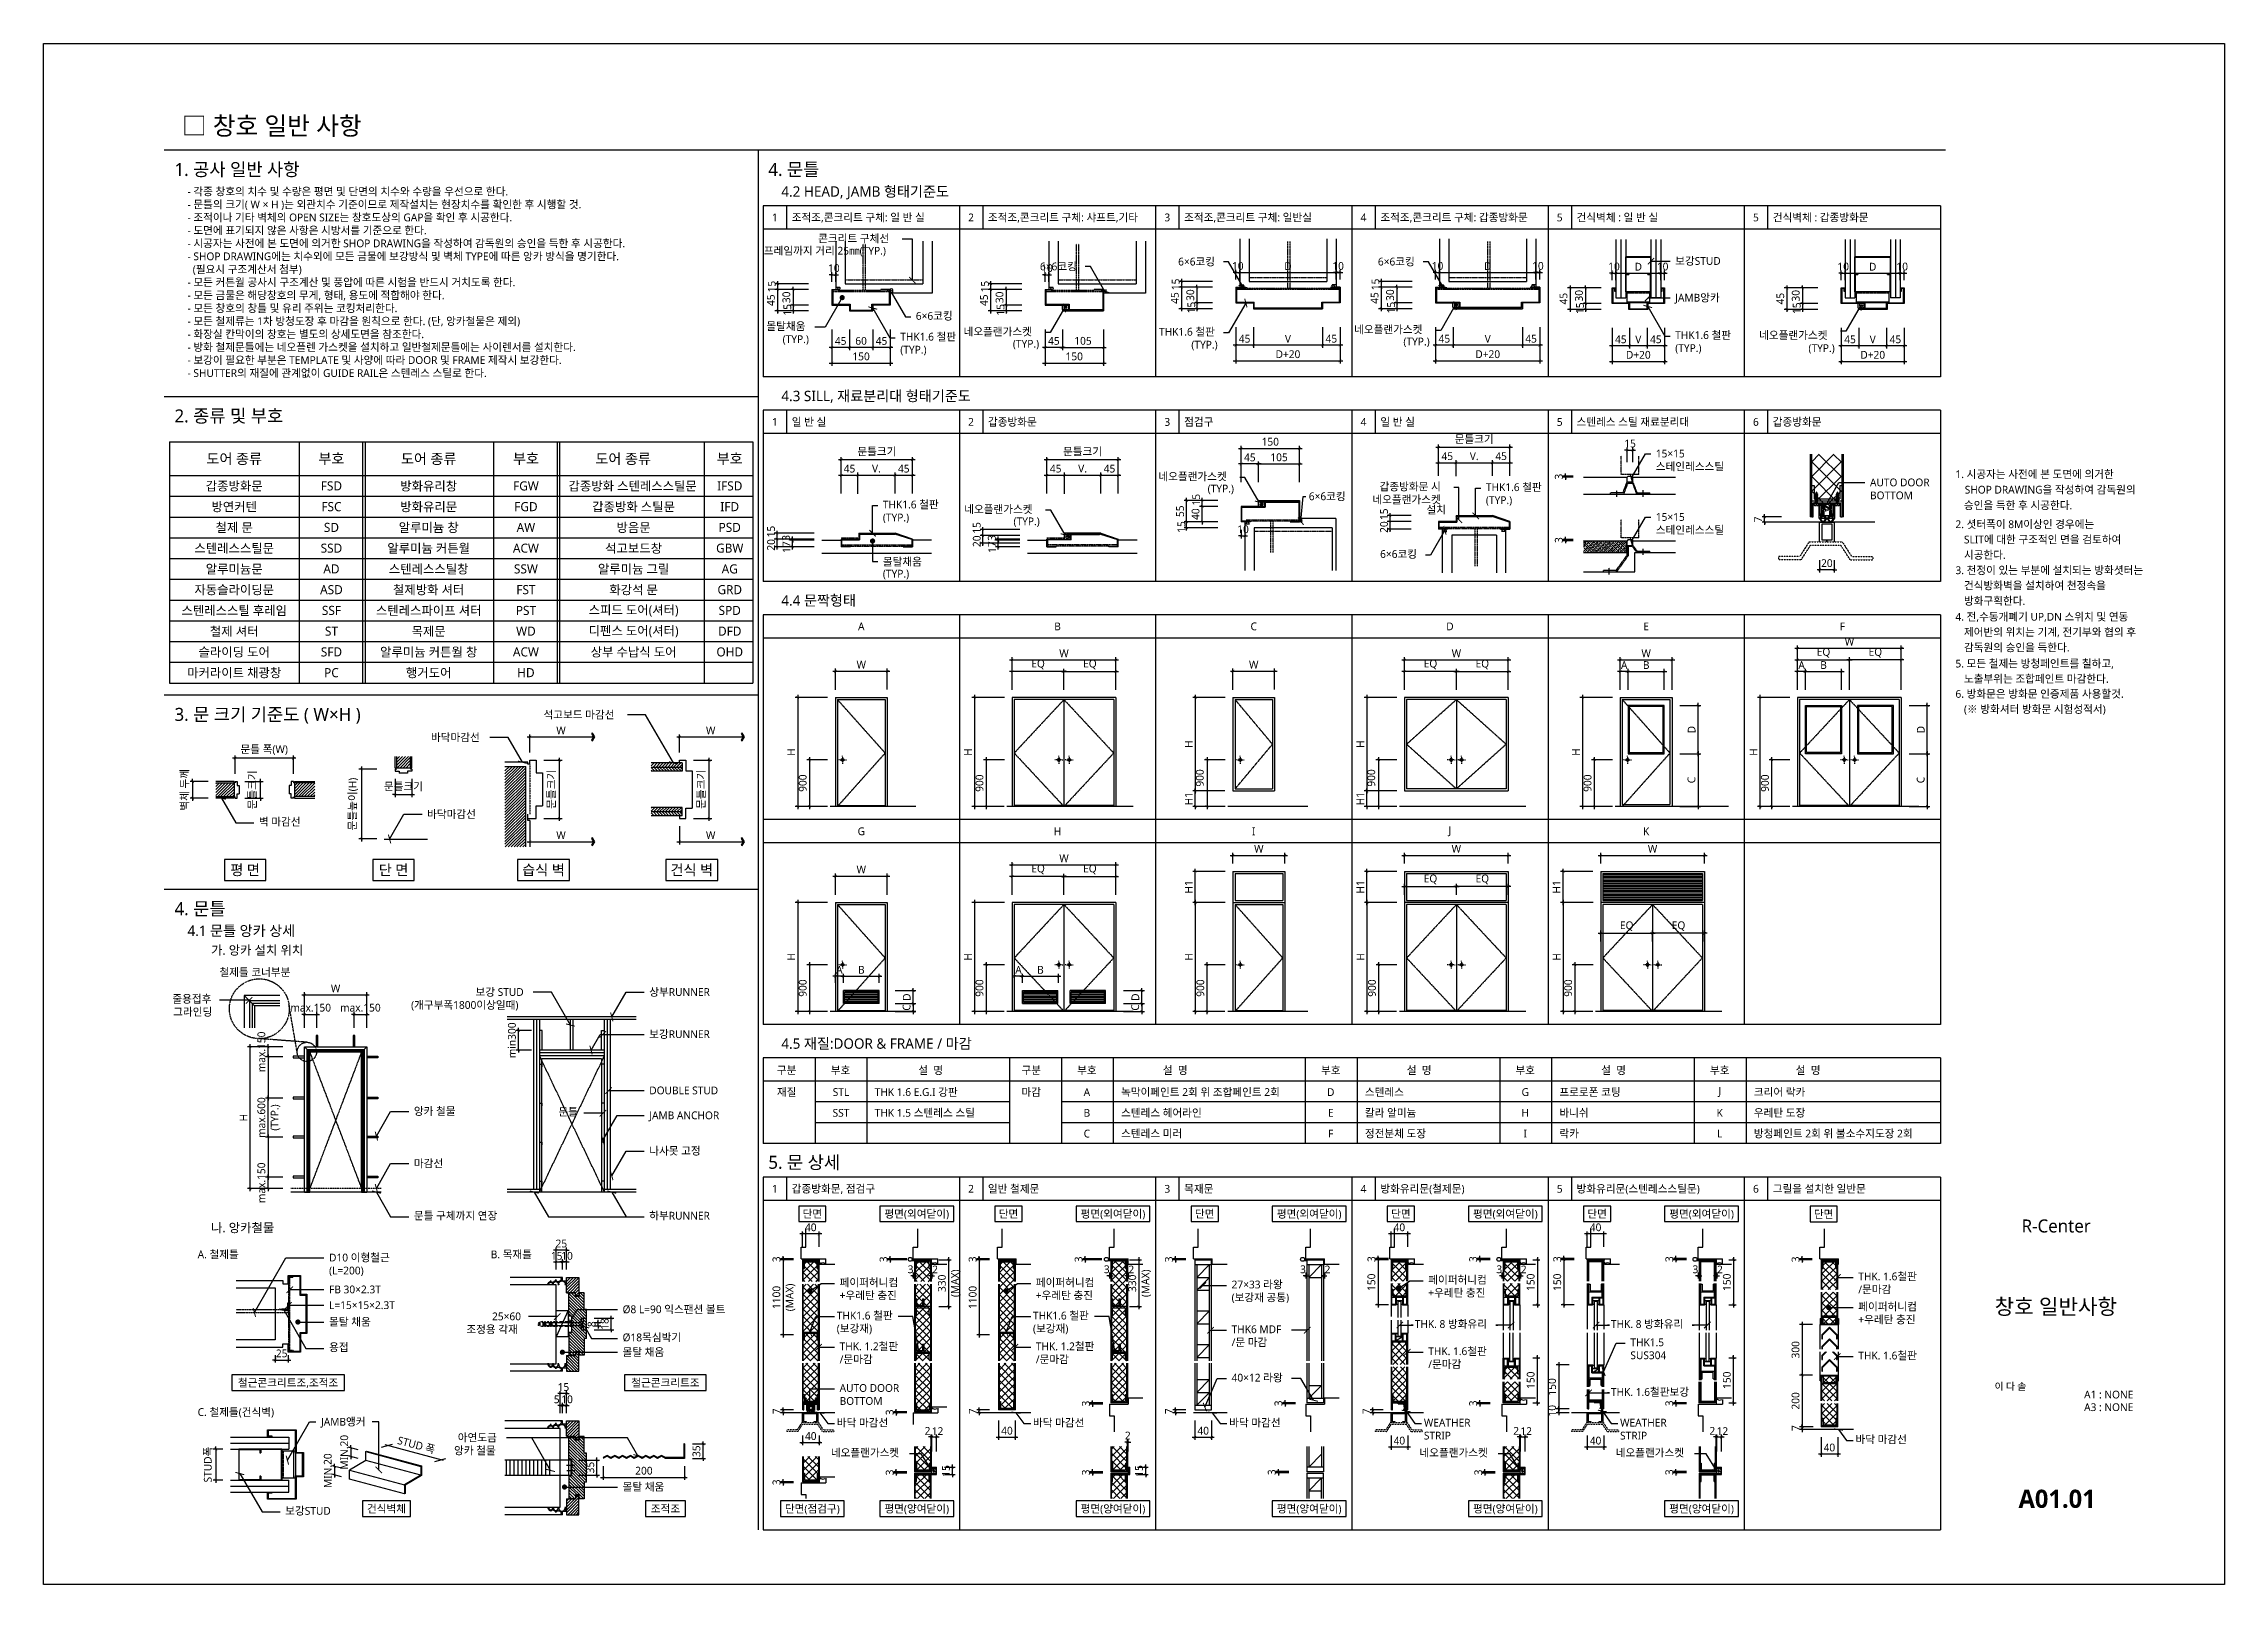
# Model space of a CAD drawing. Header units: inches. Extents: x 10 to 84110, y 29113 to 88513.
import ezdxf
from ezdxf.enums import TextEntityAlignment as Align

# ---------------------------------------------------------------- set-up
doc = ezdxf.new("R2010")
doc.units = ezdxf.units.IN
doc.header["$MEASUREMENT"] = 0
for name, pattern in [('CEN', [62, 60, -1, 0, -1]), ('DASH_0', [1, 0.5, -0.5]), ('DASH_16', [1.4, 0.7, -0.7]), ('DASH_24', [1.08, 0.72, -0.36]), ('DASH_25', [2, 1.2, -0.8]), ('DASH_27', [0.81, 0.405, -0.405]), ('DASH_31', [1.5, 1, -0.5]), ('DASHDOT', [25.4, 12.7, -6.35, 0, -6.35]), ('HID', [3.45, 2.25, -1.2]), ('HID-CB', [0.75, 0.5, -0.25]), ('HID1-AGI', [2.25, 1.5, -0.75]), ('HIDDEN', [9.525, 6.35, -3.175])]:
    doc.linetypes.add(name, pattern=pattern)
doc.layers.get('Defpoints').update_dxf_attribs({"color": 137})
for name, color, linetype in [('21', 4, 'Continuous'), ('22', 7, 'Continuous'), ('23', 7, 'Continuous'), ('24', 7, 'Continuous'), ('31', 7, 'Continuous'), ('32', 7, 'Continuous'), ('33', 7, 'Continuous'), ('3TXT', 3, 'Continuous'), ('41', 7, 'Continuous'), ('CHAN', 4, 'Continuous'), ('DD', 6, 'HID1-AGI'), ('DIM', 7, 'Continuous'), ('DIM-INT', 7, 'Continuous'), ('ELE', 7, 'Continuous'), ('ELE-2', 2, 'Continuous'), ('ELE-4', 4, 'Continuous'), ('ELE-7', 7, 'Continuous'), ('F', 4, 'Continuous'), ('FF', 4, 'Continuous'), ('HAT', 5, 'Continuous'), ('HATCH', 8, 'Continuous'), ('HID', 6, 'HID-CB'), ('hidden', 4, 'HID'), ('OPEN', 15, 'Continuous'), ('R-SWTS-DET1', 1, 'Continuous'), ('R-SWTS-DET2', 4, 'Continuous'), ('S', 6, 'Continuous'), ('SHT', 5, 'Continuous'), ('SYM', 6, 'Continuous'), ('SYM-LEAD', 6, 'Continuous'), ('TEXT', 3, 'Continuous'), ('TXT', 3, 'Continuous'), ('W2', 3, 'Continuous'), ('WA', 3, 'Continuous')]:
    doc.layers.add(name, color=color, linetype=linetype)
doc.styles.add('ARIAL', font='malgun.ttf')
doc.styles.add('굴림체(옥산)', font='malgun.ttf')
doc.styles.add('맑은고딕', font='malgun.ttf')
doc.styles.add('맑은고딕B', font='malgunbd.ttf')
doc.styles.add('스타일1', font='malgun.ttf')
doc.styles.add('스타일2', font='malgunbd.ttf')
doc.dimstyles.new('CJA', dxfattribs={"dimscale": 300, "dimtxt": 2.7, "dimasz": 1, "dimexe": 2, "dimexo": 3, "dimgap": 1, "dimtad": 1, "dimdec": 0, "dimzin": 1, "dimdsep": 46, "dimlunit": 6, "dimtxsty": '굴림체(옥산)', "dimblk": 'CJDOT', "dimcen": 0.09, "dimdle": 1, "dimclrd": 256, "dimclre": 256, "dimclrt": 3, "dimadec": 0, "dimazin": 0, "dimtfac": 1, "dimtdec": 0, "dimtix": 1, "dimtmove": 2, "dimatfit": 3, "dimldrblk": 'CJDOT', "dimfxl": 1, "dimtolj": 1, "dimtzin": 1, "dimarcsym": 0})
doc.dimstyles.new('DIM-QD 1', dxfattribs={"dimtxt": 3, "dimasz": 1.5, "dimexe": 1, "dimexo": 0, "dimgap": 1, "dimtad": 1, "dimdec": 3, "dimdsep": 46, "dimtxsty": 'ARIAL', "dimblk1": 'ARCHTICK', "dimblk2": 'ARCHTICK', "dimsah": 1, "dimcen": 0, "dimclrd": 256, "dimclre": 256, "dimclrt": 3, "dimazin": 2, "dimtfac": 1, "dimtdec": 3, "dimtix": 1, "dimtmove": 2, "dimatfit": 3, "dimldrblk": 'ARCHTICK', "dimfxl": 1, "dimtolj": 1, "dimtzin": 0, "dimarcsym": 0})
pattern_1 = [(45, (8674.75, 340.36), (-56.56854, 56.56854), [])]
pattern_2 = [(45, (-179.37, 19397.24), (-141.42136, 141.42136), []), (135, (-179.37, 19397.24), (-141.42136, -141.42136), [])]
pattern_3 = [(45, (3853.68, 29206.76), (-141.42136, 141.42136), []), (135, (3853.68, 29206.76), (-141.42136, -141.42136), [])]
pattern_4 = [(315, (3853.68, 48519.86), (-141.42136, -141.42136), []), (225, (3853.68, 48519.86), (-141.42136, 141.42136), [])]
pattern_5 = [(45, (-23168.07, 19216.7), (-141.42136, 141.42136), []), (135, (-23168.07, 19216.7), (-141.42136, -141.42136), [])]
pattern_6 = [(45, (-22879.37, 19397.24), (-141.42136, 141.42136), []), (135, (-22879.37, 19397.24), (-141.42136, -141.42136), [])]
pattern_7 = [(45, (-23079.37, 19216.7), (-141.42136, 141.42136), []), (135, (-23079.37, 19216.7), (-141.42136, -141.42136), [])]
pattern_8 = [(45, (-15312.7, 19397.24), (-141.42136, 141.42136), []), (135, (-15312.7, 19397.24), (-141.42136, -141.42136), [])]
pattern_9 = [(45, (-15512.7, 19216.7), (-141.42136, 141.42136), []), (135, (-15512.7, 19216.7), (-141.42136, -141.42136), [])]
pattern_10 = [(45, (-468.07, 29206.76), (-141.42136, 141.42136), []), (135, (-468.07, 29206.76), (-141.42136, -141.42136), [])]
pattern_11 = [(45, (-1550.52, 29206.76), (-141.42136, 141.42136), []), (135, (-1550.52, 29206.76), (-141.42136, -141.42136), [])]

msp = doc.modelspace()

# ---------------------------------------------------------------- texts
at = {"layer": '3TXT', "style": '굴림체(옥산)'}
for s, p in [('1. 시공자는 사전에 본 도면에 의거한', (73738, 71765.2)), ('SHOP DRAWING을 작성하여 감독원의', (74095.5, 71165.2)), ('승인을 득한 후 시공한다.', (74066.4, 70565.2)), ('2. 셧터폭이 8M이상인 경우에는', (73738, 69834.2)), ('시공한다.', (74066.4, 68650.3)), ('SLIT에 대한 구조적인 면을 검토하여', (74066.4, 69244.9)), ('3. 천정이 있는 부분에 설치되는 방화셧터는', (73738, 68060.8)), ('건식방화벽을 설치하여 천정속을', (74066.4, 67471.5)), ('4. 전,수동개폐기 UP,DN 스위치 및 연동', (73738, 66266.5)), ('방화구획한다.', (74066.4, 66876.9)), ('제어반의 위치는 기계, 전기부와 협의 후', (74066.4, 65677.2)), ('5. 모든 철제는 방청페인트를 칠하고,', (73738, 64462.2)), ('감독원의 승인을 득한다.', (74066.4, 65082.6)), ('노출부위는 조합페인트 마감한다.', (74066.4, 63872.9)), ('6. 방화문은 방화문 인증제품 사용할것.', (73738, 63293.8)), ('(※ 방화셔터 방화문 시험성적서)', (74066.4, 62704.6))]:
    msp.add_text(s, height=300, dxfattribs=at).set_placement(p)
at = {"layer": 'TEXT', "style": '맑은고딕'}
msp.add_text('□ 창호 일반 사항', height=700, dxfattribs=at).set_placement((5339, 84993.6))
for s, height, p in [('1. 공사 일반 사항', 500, (5057.9, 83662.1)), ('4. 문틀', 500, (27957.9, 83662.1)), ('- 각종 창호의 치수 및 수량은 평면 및 단면의 치수와 수량을 우선으로 한다.', 300, (5557.9, 82812.1)), ('- 문틀의 크기( W × H )는 외관치수 기준이므로 제작설치는 현장치수를 확인한 후 시행할 것.', 300, (5557.9, 82312.1)), ('4.2 HEAD, JAMB 형태기준도', 400, (28457.9, 82812.1)), ('- 조적이나 기타 벽체의 OPEN SIZE는 창호도상의 GAP을 확인 후 시공한다.', 300, (5557.9, 81812.1)), ('조적조,콘크리트 구체: 일 반 실', 300, (28859.5, 81812.1)), ('조적조,콘크리트 구체: 샤프트,기타', 300, (36426.2, 81812.1)), ('조적조,콘크리트 구체: 일반실', 300, (43992.9, 81812.1)), ('조적조,콘크리트 구체: 갑종방화문', 300, (51559.5, 81812.1)), ('건식벽체 : 일 반 실', 300, (59126.2, 81812.1)), ('건식벽체 : 갑종방화문', 300, (66692.9, 81812.1)), ('- 도면에 표기되지 않은 사항은 시방서를 기준으로 한다.', 300, (5557.9, 81312.1)), ('- 시공자는 사전에 본 도면에 의거한 SHOP DRAWING을 작성하여 감독원의 승인을 득한 후 시공한다.', 300, (5557.9, 80812.1)), ('- SHOP DRAWING에는 치수외에 모든 금물에 보강방식 및 벽체 TYPE에 따른 앙카 방식을 명기한다.', 300, (5557.9, 80312.1)), ('  (필요시 구조계산서 첨부)', 300, (5557.9, 79812.1)), ('- 모든 커튼월 공사시 구조계산 및 풍압에 따른 시험을 반드시 거치도록 한다.', 300, (5557.9, 79312.1)), ('- 모든 금물은 해당창호의 무게, 형태, 용도에 적합해야 한다.', 300, (5557.9, 78812.1)), ('- 모든 창호의 창틀 및 유리 주위는 코킹처리한다.', 300, (5557.9, 78312.1)), ('- 모든 철제류는 1차 방청도장 후 마감을 원칙으로 한다. (단, 앙카철물은 제외)', 300, (5557.9, 77812.1)), ('- 화장실 칸막이의 창호는 별도의 상세도면을 참조한다.', 300, (5557.9, 77312.1)), ('- 방화 철제문틀에는 네오플렌 가스켓을 설치하고 일반철제문틀에는 사이렌서를 설치한다.', 300, (5557.9, 76812.1)), ('- 보강이 필요한 부분은 TEMPLATE 및 사양에 따라 DOOR 및 FRAME 제작시 보강한다.', 300, (5557.9, 76312.1)), ('- SHUTTER의 재질에 관계없이 GUIDE RAIL은 스텐레스 스틸로 한다.', 300, (5557.9, 75812.1)), ('4.3 SILL, 재료분리대 형태기준도', 400, (28457.9, 74928.8)), ('2. 종류 및 부호', 500, (5057.9, 74162.1)), ('일 반 실', 300, (28859.5, 73928.8)), ('갑종방화문', 300, (36426.2, 73928.8)), ('점검구', 300, (43992.9, 73928.8)), ('일 반 실', 300, (51559.5, 73928.8)), ('스텐레스 스틸 재료분리대', 300, (59126.2, 73928.8)), ('갑종방화문', 300, (66692.9, 73928.8)), ('4.4 문짝형태', 400, (28457.9, 67045.4)), ('3. 문 크기 기준도 ( W×H )', 500, (5057.9, 62653.7)), ('4. 문틀', 500, (5057.9, 55162.1)), ('4.1 문틀 앙카 상세', 400, (5557.9, 54312.1)), ('가. 앙카 설치 위치', 350, (6467.9, 53562.1)), ('4.5 재질:DOOR & FRAME / 마감', 400, (28457.9, 49962)), ('구분', 300, (28286.6, 48933.6)), ('설  명', 300, (33740.5, 48933.6)), ('구분', 300, (37719.2, 48933.6)), ('설  명', 300, (43173.2, 48933.6)), ('설  명', 300, (52578.1, 48933.6)), ('설  명', 300, (60078.1, 48933.6)), ('설  명', 300, (67578.1, 48933.6)), ('재질', 300, (28286.6, 48091.9)), ('THK 1.6 E.G.I 강판', 300, (32059.2, 48091.9)), ('마감', 300, (37719.2, 48091.9)), ('녹막이페인트 2회 위 조합페인트 2회 ', 300, (41559.2, 48091.9)), ('스텐레스', 300, (50964.2, 48091.9)), ('프로로폰 코팅 ', 300, (58464.2, 48091.9)), ('크리어 락카', 300, (65964.2, 48091.9)), ('THK 1.5 스텐레스 스틸', 300, (32059.2, 47291.9)), ('스텐레스 헤어라인 ', 300, (41559.2, 47291.9)), ('칼라 알미늄', 300, (50964.2, 47291.9)), ('바니쉬', 300, (58464.2, 47291.9)), ('우레탄 도장', 300, (65964.2, 47291.9)), ('스텐레스 미러', 300, (41559.2, 46491.9)), ('정전분체 도장', 300, (50964.2, 46491.9)), ('락카', 300, (58464.2, 46491.9)), ('방청페인트 2회 위 불소수지도장 2회', 300, (65964.2, 46491.9)), ('5. 문 상세', 500, (27957.9, 45384.3)), ('갑종방화문, 점검구', 300, (28859.5, 44362.7)), ('일반 철제문', 300, (36426.2, 44362.7)), ('목재문', 300, (43992.9, 44362.7)), ('방화유리문(철제문)', 300, (51559.5, 44362.7)), ('방화유리문(스텐레스스틸문)', 300, (59126.2, 44362.7)), ('그릴을 설치한 일반문', 300, (66692.9, 44362.7)), ('나. 앙카철물', 350, (6467.9, 42862.1)), ('A. 철제틀', 300, (5949.9, 41833.8)), ('B. 목재틀', 300, (17253.1, 41833.8)), ('C. 철제틀(건식벽)', 300, (5949.9, 35755.8))]:
    msp.add_text(s, height=height, dxfattribs=at).set_placement(p, align=Align.MIDDLE_LEFT)
at = {"layer": 'TEXT'}
for s, height, style, p in [('1', 300, '맑은고딕', (28209.5, 81812.1)), ('2', 300, '맑은고딕', (35776.2, 81812.1)), ('3', 300, '맑은고딕', (43342.9, 81812.1)), ('4', 300, '맑은고딕', (50909.5, 81812.1)), ('5', 300, '맑은고딕', (58476.2, 81812.1)), ('5', 300, '맑은고딕', (66042.9, 81812.1)), ('1', 300, '맑은고딕', (28209.5, 73928.8)), ('2', 300, '맑은고딕', (35776.2, 73928.8)), ('3', 300, '맑은고딕', (43342.9, 73928.8)), ('4', 300, '맑은고딕', (50909.5, 73928.8)), ('5', 300, '맑은고딕', (58476.2, 73928.8)), ('6', 300, '맑은고딕', (66042.9, 73928.8)), ('평 면', 400, '맑은고딕', (7779.4, 56655)), ('단 면', 400, '맑은고딕', (13504.4, 56655)), ('습식 벽', 400, '맑은고딕', (19287.7, 56655)), ('건식 벽', 400, '맑은고딕', (25004.8, 56655)), ('1', 300, '맑은고딕', (28209.5, 44362.7)), ('2', 300, '맑은고딕', (35776.2, 44362.7)), ('3', 300, '맑은고딕', (43342.9, 44362.7)), ('4', 300, '맑은고딕', (50909.5, 44362.7)), ('5', 300, '맑은고딕', (58476.2, 44362.7)), ('6', 300, '맑은고딕', (66042.9, 44362.7)), ('단면', 300, '맑은고딕', (29653.8, 43396.2)), ('평면(외여닫이)', 300, '맑은고딕', (33681.3, 43396.2)), ('단면', 300, '맑은고딕', (37220.5, 43396.2)), ('평면(외여닫이)', 300, '맑은고딕', (41248, 43396.2)), ('단면', 300, '맑은고딕', (44787.1, 43396.2)), ('평면(외여닫이)', 300, '맑은고딕', (48814.6, 43396.2)), ('단면', 300, '맑은고딕', (52353.8, 43396.2)), ('평면(외여닫이)', 300, '맑은고딕', (56381.3, 43396.2)), ('단면', 300, '맑은고딕', (59920.5, 43396.2)), ('평면(외여닫이)', 300, '맑은고딕', (63948, 43396.2)), ('단면', 300, '맑은고딕', (68655.2, 43388.2)), ('R-Center', 500, '스타일1', (77621.9, 42930.5)), ('철근콘크리트조,조적조', 300, '맑은고딕', (9437.2, 36886)), ('철근콘크리트조', 300, '맑은고딕', (23990.5, 36886)), ('건식벽체', 300, '맑은고딕', (13231.9, 32028)), ('조적조', 300, '맑은고딕', (23990.5, 32028)), ('단면(점검구)', 300, '맑은고딕', (29653.8, 32028)), ('평면(양여닫이)', 300, '맑은고딕', (33681.3, 32028)), ('평면(양여닫이)', 300, '맑은고딕', (41248, 32028)), ('평면(양여닫이)', 300, '맑은고딕', (48814.6, 32028)), ('평면(양여닫이)', 300, '맑은고딕', (56381.3, 32028)), ('평면(양여닫이)', 300, '맑은고딕', (63948, 32028))]:
    msp.add_text(s, height=height, dxfattribs=dict(at, style=style)).set_placement(p, align=Align.MIDDLE_CENTER)
at = {"layer": 'TEXT', "color": 3, "style": '맑은고딕'}
for s, p in [('콘크리트 구체선', (29880.6, 80852.3)), ('프레임까지 거리 25㎜(TYP.)', (27784.2, 80378.5)), ('6×6코킹', (38432.6, 79772.2)), ('6×6코킹', (43762.4, 79958.7)), ('6×6코킹', (51465.7, 79958.7)), ('보강STUD', (62930.5, 79984.1)), ('JAMB앙카', (62930.5, 78567.1)), ('몰탈채움', (27882.2, 77467.8)), ('THK1.6 철판', (33045.5, 77064.1)), ('6×6코킹', (33645.5, 77866.6)), ('네오플랜가스켓', (35487.3, 77258)), ('THK1.6 철판', (43024.6, 77254.9)), ('네오플랜가스켓', (50548.1, 77343.8)), ('THK1.6 철판', (62930.5, 77125.4)), ('네오플랜가스켓', (66168.4, 77123.1)), ('(TYP.)', (28508.7, 76967.8)), ('(TYP.)', (33045.5, 76564.1)), ('(TYP.)', (37387.6, 76792.1)), ('(TYP.)', (44270.7, 76754.9)), ('(TYP.)', (52448.4, 76877.9)), ('(TYP.)', (62930.5, 76625.4)), ('(TYP.)', (68068.7, 76623.1)), ('스테인레스스틸', (62181.7, 72060)), ('15×15', (62181.7, 72560)), ('네오플랜가스켓', (42999.9, 71675.2)), ('(TYP.)', (44900.2, 71209.3)), ('갑종방화문 시', (51529.8, 71284.9)), ('THK1.6 철판', (55630.1, 71262.4)), ('AUTO DOOR', (70442.7, 71445.7)), ('THK1.6 철판', (32374.1, 70593.4)), ('네오플랜가스켓', (35511.5, 70412.5)), ('6×6코킹', (48800.9, 70909.9)), ('네오플랜가스켓', (51252, 70784.9)), ('설치', (53336.5, 70394.9)), ('(TYP.)', (55630.1, 70762.4)), ('BOTTOM', (70442.7, 70945.7)), ('(TYP.)', (32374.1, 70093.4)), ('(TYP.)', (37411.7, 69946.5)), ('스테인레스스틸', (62181.7, 69613.6)), ('15×15', (62181.7, 70113.6)), ('6×6코킹', (51551.2, 68685.1)), ('(TYP.)', (32374.1, 67929)), ('몰탈채움', (32374.1, 68389.9)), ('석고보드 마감선', (19287.3, 62492.4)), ('바닥마감선', (14946.9, 61618.1)), ('바닥마감선', (14797.8, 58658)), ('벽 마감선', (8312.7, 58364.2)), ('철제틀 코너부분', (6788.9, 52564)), ('줄용접후', (4974.6, 51532.9)), ('그라인딩', (5007.2, 51032.9)), ('(개구부폭1800이상일때)', (14180.7, 51300)), ('보강 STUD', (16665.2, 51800)), ('상부RUNNER', (23366.1, 51800)), ('보강RUNNER', (23366.1, 50174.6)), ('DOUBLE STUD', (23366.1, 48005.6)), ('앙카 철물', (14289, 47205.3)), ('문틀', (19860.3, 47180.7)), ('JAMB ANCHOR', (23366.1, 47044.6)), ('마감선', (14289, 45189.3)), ('나사못 고정', (23366.1, 45675.9)), ('문틀 구체까지 연장', (14289, 43176.2)), ('하부RUNNER', (23366.1, 43176.2)), ('(L=200)', (11018.3, 41061.4)), ('D10 이형철근', (11018.3, 41561.4)), ('FB 30×2.3T', (11018.3, 40333.6)), ('페이퍼허니컴', (30706.9, 40603.3)), ('+우레탄 충진', (30706.9, 40103.3)), ('페이퍼허니컴', (38273.6, 40603.3)), ('+우레탄 충진', (38273.6, 40103.3)), ('27×33 라왕', (45823, 40523.9)), ('페이퍼허니컴', (53406.9, 40704.5)), ('+우레탄 충진', (53406.9, 40204.5)), ('THK. 1.6철판', (69992, 40834.7)), ('/문마감', (69992, 40334.7)), ('L=15×15×2.3T', (11018.3, 39727.3)), ('25×60', (17302.4, 39294.6)), ('Ø8 L=90 익스팬션 볼트', (22336.2, 39567.7)), ('THK1.6 철판', (30596.9, 39324.8)), ('THK1.6 철판', (38163.6, 39324.8)), ('(보강재 공통)', (45823, 40023.9)), ('페이퍼허니컴', (69992, 39671.4)), ('몰탈 채움', (11018.3, 39084.2)), ('조정용 각재', (16312.9, 38794.6)), ('Ø18목심박기', (22336.2, 38483.8)), ('(보강재)', (30596.9, 38824.8)), ('(보강재)', (38163.6, 38824.8)), ('THK6 MDF', (45823, 38796.7)), ('THK. 8 방화유리', (52886.4, 38999.5)), ('THK. 8 방화유리', (60453.1, 38999.5)), ('+우레탄 충진', (69992, 39171.4)), ('용접', (11018.3, 38103.8)), ('몰탈 채움', (22336.2, 37919)), ('THK. 1.2철판', (30706.9, 38140)), ('/문마감', (30706.9, 37640)), ('THK. 1.2철판', (38273.6, 38140)), ('/문마감', (38273.6, 37640)), ('/문 마감', (45823, 38296.7)), ('THK. 1.6철판', (53406.9, 37951.7)), ('THK1.5', (61201.3, 38294.4)), ('SUS304', (61201.3, 37794.4)), ('THK. 1.6철판', (69992, 37784.6)), ('40×12 라왕', (45823, 36931.8)), ('/문마감', (53406.9, 37451.7)), ('AUTO DOOR', (30706.9, 36533.9)), ('BOTTOM', (30706.9, 36033.9)), ('THK. 1.6철판보강', (60453.1, 36381.4)), ('JAMB앵커', (10707.2, 35232.8)), ('바닥 마감선', (30596.9, 35198.3)), ('바닥 마감선', (38163.6, 35198.3)), ('바닥 마감선', (45730.2, 35198.3)), ('WEATHER', (53238.7, 35198.3)), ('WEATHER', (60805.3, 35198.3)), ('아연도금', (15981.4, 34622)), ('STRIP', (53238.7, 34698.3)), ('STRIP', (60805.3, 34698.3)), ('바닥 마감선', (69882, 34551.7)), ('앙카 철물', (15837.6, 34122)), ('네오플랜가스켓', (30368.6, 34038.4)), ('네오플랜가스켓', (53068.6, 34038.4)), ('네오플랜가스켓', (60635.3, 34038.4)), ('몰탈 채움', (22338.9, 32722.5)), ('보강STUD', (9327.8, 31796.5))]:
    msp.add_text(s, height=300, dxfattribs=at).set_placement(p)
at = {"layer": 'TEXT', "style": '맑은고딕'}
for s, height, p in [('도어 종류', 400, (7359.5, 72512.1)), ('부호', 400, (11109.5, 72512.1)), ('도어 종류', 400, (14859.5, 72512.1)), ('부호', 400, (18609.5, 72512.1)), ('도어 종류', 400, (22359.5, 72512.1)), ('부호', 400, (26469.1, 72512.1)), ('갑종방화문', 350, (7359.5, 71462.1)), ('FSD', 350, (11109.5, 71462.1)), ('방화유리창', 350, (14859.5, 71462.1)), ('FGW', 350, (18609.5, 71462.1)), ('갑종방화 스텐레스스틸문', 350, (22724.1, 71462.1)), ('IFSD', 350, (26469.1, 71462.1)), ('방연커텐', 350, (7359.5, 70662.1)), ('FSC', 350, (11109.5, 70662.1)), ('방화유리문', 350, (14859.5, 70662.1)), ('FGD', 350, (18609.5, 70662.1)), ('갑종방화 스틸문', 350, (22762, 70662.1)), ('IFD', 350, (26469.1, 70662.1)), ('철제 문', 350, (7359.5, 69862.1)), ('SD', 350, (11109.5, 69862.1)), ('알루미늄 창', 350, (14859.5, 69862.1)), ('AW', 350, (18609.5, 69862.1)), ('방음문', 350, (22762, 69862.1)), ('PSD', 350, (26469.1, 69862.1)), ('스텐레스스틸문', 350, (7359.5, 69062.1)), ('SSD', 350, (11109.5, 69062.1)), ('알루미늄 커튼월', 350, (14859.5, 69062.1)), ('ACW', 350, (18609.5, 69062.1)), ('석고보드창', 350, (22762, 69062.1)), ('GBW', 350, (26469.1, 69062.1)), ('알루미늄문', 350, (7359.5, 68262.1)), ('AD', 350, (11109.5, 68262.1)), ('스텐레스스틸창', 350, (14859.5, 68262.1)), ('SSW', 350, (18609.5, 68262.1)), ('알루미늄 그릴', 350, (22762, 68262.1)), ('AG', 350, (26469.1, 68262.1)), ('자동슬라이딩문', 350, (7359.5, 67462.1)), ('ASD', 350, (11109.5, 67462.1)), ('철제방화 셔터', 350, (14859.5, 67462.1)), ('FST', 350, (18609.5, 67462.1)), ('화강석 문', 350, (22762, 67462.1)), ('GRD', 350, (26469.1, 67462.1)), ('스텐레스스틸 후레임', 350, (7359.5, 66662.1)), ('SSF', 350, (11109.5, 66662.1)), ('스텐레스파이프 셔터', 350, (14859.5, 66662.1)), ('PST', 350, (18609.5, 66662.1)), ('스피드 도어(셔터)', 350, (22762, 66662.1)), ('SPD', 350, (26469.1, 66662.1)), ('철제 셔터', 350, (7359.5, 65862.1)), ('ST', 350, (11109.5, 65862.1)), ('목제문', 350, (14859.5, 65862.1)), ('WD', 350, (18609.5, 65862.1)), ('디펜스 도어(셔터)', 350, (22762, 65862.1)), ('DFD', 350, (26469.1, 65862.1)), ('A', 300, (31542.9, 66045.4)), ('B', 300, (39109.5, 66045.4)), ('C', 300, (46676.2, 66045.4)), ('D', 300, (54242.9, 66045.4)), ('E', 300, (61809.5, 66045.4)), ('F', 300, (69376.2, 66045.4)), ('슬라이딩 도어', 350, (7359.5, 65062.1)), ('SFD', 350, (11109.5, 65062.1)), ('알루미늄 커튼월 창', 350, (14859.5, 65062.1)), ('ACW', 350, (18609.5, 65062.1)), ('상부 수납식 도어', 350, (22762, 65062.1)), ('OHD', 350, (26469.1, 65062.1)), ('마커라이트 채광창', 350, (7359.5, 64262.1)), ('PC', 350, (11109.5, 64262.1)), ('행거도어', 350, (14859.5, 64262.1)), ('HD', 350, (18609.5, 64262.1)), ('G', 300, (31542.9, 58145.4)), ('H', 300, (39109.5, 58145.4)), ('I', 300, (46676.2, 58145.4)), ('J', 300, (54242.9, 58145.4)), ('K', 300, (61809.5, 58145.4)), ('부호', 300, (30742.7, 48933.6)), ('부호', 300, (40242.7, 48933.6)), ('부호', 300, (49647.6, 48933.6)), ('부호', 300, (57147.6, 48933.6)), ('부호', 300, (64647.6, 48933.6)), ('STL', 300, (30759.5, 48091.9)), ('A', 300, (40242.7, 48091.9)), ('D', 300, (49647.6, 48091.9)), ('G', 300, (57147.6, 48091.9)), ('J', 300, (64647.6, 48091.9)), ('SST', 300, (30759.5, 47291.9)), ('B', 300, (40242.7, 47291.9)), ('E', 300, (49647.6, 47291.9)), ('H', 300, (57147.6, 47291.9)), ('K', 300, (64647.6, 47291.9)), ('C', 300, (40242.7, 46491.9)), ('F', 300, (49647.6, 46491.9)), ('I', 300, (57147.6, 46491.9)), ('L', 300, (64647.6, 46491.9))]:
    msp.add_text(s, height=height, dxfattribs=at).set_placement(p, align=Align.MIDDLE)

# ---------------------------------------------------------------- blocks, each defined once
blk = doc.blocks.new('_ARCHTICK')
at = {"color": 0, "linetype": 'ByBlock', "const_width": 0.15}
blk.add_lwpolyline([(-0.5, -0.5), (0.5, 0.5)], dxfattribs=at)
blk = doc.blocks.new('연장 화살표')
at = {"layer": 'DIM'}
blk.add_line((-0.49, 0), (-1, 0), dxfattribs=at)
blk.add_lwpolyline([(-1.23, 1.29), (-0.49, 0), (-1.23, -1.29), (-0.86, -1.5), (0, 0), (-0.86, 1.5)], close=True, dxfattribs=at)
blk = doc.blocks.new('*D9')
at = {"layer": 'Defpoints', "color": 0, "transparency": 16777216}
for p in [(27035, 61783), (27035, 61783), (24535, 60883)]:
    blk.add_point(p, dxfattribs=at)
at = {"layer": 'DIM', "color": 7, "lineweight": -2, "transparency": 16777216}
for p, q in [((24435, 61783), (26935, 61783)), ((24535, 61183), (24535, 61883))]:
    blk.add_line(p, q, dxfattribs=at)
at = {"layer": 'DIM', "color": 7, "lineweight": -2, "transparency": 16777216, "xscale": 100, "yscale": 100, "zscale": 100, "rotation": 180}
blk.add_blockref('_ARCHTICK', (24535, 61783), dxfattribs=at)
at = {"layer": 'DIM', "color": 7, "lineweight": -2, "transparency": 16777216, "xscale": 100, "yscale": 100, "zscale": 100}
blk.add_blockref('연장 화살표', (27035, 61783), dxfattribs=at)
at = {"layer": 'DIM', "color": 3, "transparency": 16777216, "insert": (25735, 62033), "char_height": 300, "attachment_point": 5, "style": '스타일1'}
blk.add_mtext('\\A1;W', dxfattribs=at)
blk = doc.blocks.new('CJDOT')
blk.add_line((-2, 0), (2, 0))
at = {"const_width": 0.5}
blk.add_lwpolyline([(-0.25, 0, 1), (0.25, 0, 1)], format="xyb", close=True, dxfattribs=at)
blk = doc.blocks.new('*D10')
at = {"layer": 'Defpoints', "color": 0, "transparency": 16777216}
for p in [(7393, 60967), (7393, 60067), (9640, 60067)]:
    blk.add_point(p, dxfattribs=at)
at = {"layer": 'DIM-INT', "color": 7, "lineweight": -2, "transparency": 16777216}
for p, q in [((9740, 60967), (7293, 60967)), ((7393, 60367), (7393, 61067)), ((9640, 60367), (9640, 61067))]:
    blk.add_line(p, q, dxfattribs=at)
at = {"layer": 'DIM-INT', "color": 7, "lineweight": -2, "transparency": 16777216, "xscale": 100, "yscale": 100, "zscale": 100, "rotation": 180}
blk.add_blockref('_ARCHTICK', (7393, 60967), dxfattribs=at)
at = {"layer": 'DIM-INT', "color": 7, "lineweight": -2, "transparency": 16777216, "xscale": 100, "yscale": 100, "zscale": 100}
blk.add_blockref('_ARCHTICK', (9640, 60967), dxfattribs=at)
at = {"layer": 'DIM-INT', "color": 3, "transparency": 16777216, "insert": (8516, 61276), "char_height": 300, "attachment_point": 5, "style": '맑은고딕'}
blk.add_mtext('\\A1;문틀 폭(W)', dxfattribs=at)
blk = doc.blocks.new('*D11')
at = {"layer": 'Defpoints', "color": 0, "transparency": 16777216}
for p in [(7473, 60067), (8373, 60067), (7473, 59424)]:
    blk.add_point(p, dxfattribs=at)
at = {"layer": 'DIM-INT', "color": 7, "lineweight": -2, "transparency": 16777216}
for p, q in [((7773, 60067), (8473, 60067)), ((8373, 60067), (8373, 60167)), ((8373, 59424), (8373, 60067)), ((7773, 59424), (8473, 59424)), ((8373, 59424), (8373, 59324))]:
    blk.add_line(p, q, dxfattribs=at)
at = {"layer": 'DIM-INT', "color": 7, "lineweight": -2, "transparency": 16777216, "xscale": 100, "yscale": 100, "zscale": 100}
for p, rotation in [((8373, 60067), 270), ((8373, 59424), 90)]:
    blk.add_blockref('_ARCHTICK', p, dxfattribs=dict(at, rotation=rotation))
at = {"layer": 'DIM-INT', "color": 3, "transparency": 16777216, "insert": (8076, 59746), "char_height": 300, "attachment_point": 5, "rotation": 90, "style": '맑은고딕'}
blk.add_mtext('\\A1;문틀크기', dxfattribs=at)
blk = doc.blocks.new('*D12')
at = {"layer": 'Defpoints', "color": 0, "transparency": 16777216}
for p in [(6657, 60067), (5757, 59424), (6657, 59424)]:
    blk.add_point(p, dxfattribs=at)
at = {"layer": 'DIM-INT', "color": 7, "lineweight": -2, "transparency": 16777216}
for p, q in [((6357, 60067), (5657, 60067)), ((5757, 60067), (5757, 60167)), ((5757, 60067), (5757, 59424)), ((6357, 59424), (5657, 59424)), ((5757, 59424), (5757, 59324))]:
    blk.add_line(p, q, dxfattribs=at)
at = {"layer": 'DIM-INT', "color": 7, "lineweight": -2, "transparency": 16777216, "xscale": 100, "yscale": 100, "zscale": 100}
for p, rotation in [((5757, 60067), 270), ((5757, 59424), 90)]:
    blk.add_blockref('_ARCHTICK', p, dxfattribs=dict(at, rotation=rotation))
at = {"layer": 'DIM-INT', "color": 3, "transparency": 16777216, "insert": (5460, 59746), "char_height": 300, "attachment_point": 5, "rotation": 90, "style": '맑은고딕'}
blk.add_mtext('\\A1;벽체 두께', dxfattribs=at)
blk = doc.blocks.new('*D13')
at = {"layer": 'Defpoints', "color": 0, "transparency": 16777216}
for p in [(13565, 60463), (14209, 60463), (14209, 59563)]:
    blk.add_point(p, dxfattribs=at)
at = {"layer": 'DIM-INT', "color": 7, "lineweight": -2, "transparency": 16777216}
for p, q in [((13565, 60163), (13565, 59463)), ((14209, 60163), (14209, 59463)), ((13565, 59563), (13465, 59563)), ((13565, 59563), (14209, 59563)), ((14209, 59563), (14309, 59563))]:
    blk.add_line(p, q, dxfattribs=at)
at = {"layer": 'DIM-INT', "color": 7, "lineweight": -2, "transparency": 16777216, "xscale": 100, "yscale": 100, "zscale": 100}
blk.add_blockref('_ARCHTICK', (13565, 59563), dxfattribs=at)
at = {"layer": 'DIM-INT', "color": 7, "lineweight": -2, "transparency": 16777216, "xscale": 100, "yscale": 100, "zscale": 100, "rotation": 180}
blk.add_blockref('_ARCHTICK', (14209, 59563), dxfattribs=at)
at = {"layer": 'DIM-INT', "color": 3, "transparency": 16777216, "insert": (13887, 59859), "char_height": 300, "attachment_point": 5, "style": '맑은고딕'}
blk.add_mtext('\\A1;문틀크기', dxfattribs=at)
blk = doc.blocks.new('*D14')
at = {"layer": 'Defpoints', "color": 0, "transparency": 16777216}
for p in [(13165, 60543), (12265, 57849), (13165, 57849)]:
    blk.add_point(p, dxfattribs=at)
at = {"layer": 'DIM-INT', "color": 7, "lineweight": -2, "transparency": 16777216}
for p, q in [((12265, 60643), (12265, 57749)), ((12865, 60543), (12165, 60543)), ((12865, 57849), (12165, 57849))]:
    blk.add_line(p, q, dxfattribs=at)
at = {"layer": 'DIM-INT', "color": 7, "lineweight": -2, "transparency": 16777216, "xscale": 100, "yscale": 100, "zscale": 100}
for p, rotation in [((12265, 60543), 90), ((12265, 57849), 270)]:
    blk.add_blockref('_ARCHTICK', p, dxfattribs=dict(at, rotation=rotation))
at = {"layer": 'DIM-INT', "color": 3, "transparency": 16777216, "insert": (11953, 59196), "char_height": 300, "attachment_point": 5, "rotation": 90, "style": '맑은고딕'}
blk.add_mtext('\\A1;문틀높이(H)', dxfattribs=at)
blk = doc.blocks.new('*D15')
at = {"layer": 'Defpoints', "color": 0, "transparency": 16777216}
for p in [(19003, 60883), (19903, 60883), (19003, 58643)]:
    blk.add_point(p, dxfattribs=at)
at = {"layer": 'DIM-INT', "color": 7, "lineweight": -2, "transparency": 16777216}
for p, q in [((19303, 60883), (20003, 60883)), ((19903, 58543), (19903, 60983)), ((19303, 58643), (20003, 58643))]:
    blk.add_line(p, q, dxfattribs=at)
at = {"layer": 'DIM-INT', "color": 7, "lineweight": -2, "transparency": 16777216, "xscale": 100, "yscale": 100, "zscale": 100}
for p, rotation in [((19903, 60883), 90), ((19903, 58643), 270)]:
    blk.add_blockref('_ARCHTICK', p, dxfattribs=dict(at, rotation=rotation))
at = {"layer": 'DIM-INT', "color": 3, "transparency": 16777216, "insert": (19606, 59763), "char_height": 300, "attachment_point": 5, "rotation": 90, "style": '맑은고딕'}
blk.add_mtext('\\A1;문틀크기', dxfattribs=at)
blk = doc.blocks.new('*D16')
at = {"layer": 'Defpoints', "color": 0, "transparency": 16777216}
for p in [(24535, 58643), (27035, 57743), (27035, 57743)]:
    blk.add_point(p, dxfattribs=at)
at = {"layer": 'DIM', "color": 7, "lineweight": -2, "transparency": 16777216}
for p, q in [((24535, 58343), (24535, 57643)), ((24435, 57743), (26935, 57743))]:
    blk.add_line(p, q, dxfattribs=at)
at = {"layer": 'DIM', "color": 7, "lineweight": -2, "transparency": 16777216, "xscale": 100, "yscale": 100, "zscale": 100, "rotation": 180}
blk.add_blockref('_ARCHTICK', (24535, 57743), dxfattribs=at)
at = {"layer": 'DIM', "color": 7, "lineweight": -2, "transparency": 16777216, "xscale": 100, "yscale": 100, "zscale": 100}
blk.add_blockref('연장 화살표', (27035, 57743), dxfattribs=at)
at = {"layer": 'DIM', "color": 3, "transparency": 16777216, "insert": (25735, 57993), "char_height": 300, "attachment_point": 5, "style": '스타일1'}
blk.add_mtext('\\A1;W', dxfattribs=at)
blk = doc.blocks.new('*D17')
at = {"layer": 'Defpoints', "color": 0, "transparency": 16777216}
for p in [(24775, 60883), (25675, 60883), (24775, 58643)]:
    blk.add_point(p, dxfattribs=at)
at = {"layer": 'DIM-INT', "color": 7, "lineweight": -2, "transparency": 16777216}
for p, q in [((25075, 60883), (25775, 60883)), ((25675, 58543), (25675, 60983)), ((25075, 58643), (25775, 58643))]:
    blk.add_line(p, q, dxfattribs=at)
at = {"layer": 'DIM-INT', "color": 7, "lineweight": -2, "transparency": 16777216, "xscale": 100, "yscale": 100, "zscale": 100}
for p, rotation in [((25675, 60883), 90), ((25675, 58643), 270)]:
    blk.add_blockref('_ARCHTICK', p, dxfattribs=dict(at, rotation=rotation))
at = {"layer": 'DIM-INT', "color": 3, "transparency": 16777216, "insert": (25379, 59763), "char_height": 300, "attachment_point": 5, "rotation": 90, "style": '맑은고딕'}
blk.add_mtext('\\A1;문틀크기', dxfattribs=at)
blk = doc.blocks.new('*D18')
at = {"layer": 'Defpoints', "color": 0, "transparency": 16777216}
for p in [(21263, 61783), (21263, 61783), (18763, 60883)]:
    blk.add_point(p, dxfattribs=at)
at = {"layer": 'DIM', "color": 7, "lineweight": -2, "transparency": 16777216}
for p, q in [((18663, 61783), (21163, 61783)), ((18763, 61183), (18763, 61883))]:
    blk.add_line(p, q, dxfattribs=at)
at = {"layer": 'DIM', "color": 7, "lineweight": -2, "transparency": 16777216, "xscale": 100, "yscale": 100, "zscale": 100, "rotation": 180}
blk.add_blockref('_ARCHTICK', (18763, 61783), dxfattribs=at)
at = {"layer": 'DIM', "color": 7, "lineweight": -2, "transparency": 16777216, "xscale": 100, "yscale": 100, "zscale": 100}
blk.add_blockref('연장 화살표', (21263, 61783), dxfattribs=at)
at = {"layer": 'DIM', "color": 3, "transparency": 16777216, "insert": (19963, 62033), "char_height": 300, "attachment_point": 5, "style": '스타일1'}
blk.add_mtext('\\A1;W', dxfattribs=at)
blk = doc.blocks.new('*D19')
at = {"layer": 'Defpoints', "color": 0, "transparency": 16777216}
for p in [(18763, 58643), (21263, 57743), (21263, 57743)]:
    blk.add_point(p, dxfattribs=at)
at = {"layer": 'DIM', "color": 7, "lineweight": -2, "transparency": 16777216}
for p, q in [((18763, 58343), (18763, 57643)), ((18663, 57743), (21163, 57743))]:
    blk.add_line(p, q, dxfattribs=at)
at = {"layer": 'DIM', "color": 7, "lineweight": -2, "transparency": 16777216, "xscale": 100, "yscale": 100, "zscale": 100, "rotation": 180}
blk.add_blockref('_ARCHTICK', (18763, 57743), dxfattribs=at)
at = {"layer": 'DIM', "color": 7, "lineweight": -2, "transparency": 16777216, "xscale": 100, "yscale": 100, "zscale": 100}
blk.add_blockref('연장 화살표', (21263, 57743), dxfattribs=at)
at = {"layer": 'DIM', "color": 3, "transparency": 16777216, "insert": (19963, 57993), "char_height": 300, "attachment_point": 5, "style": '스타일1'}
blk.add_mtext('\\A1;W', dxfattribs=at)
blk = doc.blocks.new('*D20')
at = {"layer": 'Defpoints', "color": 0, "transparency": 16777216}
for p in [(7972, 49838), (9540, 49838), (9540, 44374)]:
    blk.add_point(p, dxfattribs=at)
at = {"layer": 'DIM-INT', "color": 7, "lineweight": -2, "transparency": 16777216}
for p, q in [((9240, 49838), (7872, 49838)), ((7972, 44274), (7972, 49938)), ((9240, 44374), (7872, 44374))]:
    blk.add_line(p, q, dxfattribs=at)
at = {"layer": 'DIM-INT', "color": 7, "lineweight": -2, "transparency": 16777216, "xscale": 100, "yscale": 100, "zscale": 100}
for p, rotation in [((7972, 49838), 90), ((7972, 44374), 270)]:
    blk.add_blockref('_ARCHTICK', p, dxfattribs=dict(at, rotation=rotation))
at = {"layer": 'DIM-INT', "color": 3, "transparency": 16777216, "insert": (7722, 47106), "char_height": 300, "attachment_point": 5, "rotation": 90, "style": '맑은고딕'}
blk.add_mtext('\\A1;H', dxfattribs=at)
blk = doc.blocks.new('*D21')
at = {"layer": 'Defpoints', "color": 0, "transparency": 16777216}
for p in [(8665, 47862), (9540, 47862), (9540, 46358)]:
    blk.add_point(p, dxfattribs=at)
at = {"layer": 'DIM-INT', "color": 7, "lineweight": -2, "transparency": 16777216}
for p, q in [((8665, 47862), (8665, 47962)), ((9240, 47862), (8565, 47862)), ((8665, 46358), (8665, 47862)), ((9240, 46358), (8565, 46358)), ((8665, 46358), (8665, 46258))]:
    blk.add_line(p, q, dxfattribs=at)
at = {"layer": 'DIM-INT', "color": 7, "lineweight": -2, "transparency": 16777216, "xscale": 100, "yscale": 100, "zscale": 100}
for p, rotation in [((8665, 47862), 270), ((8665, 46358), 90)]:
    blk.add_blockref('_ARCHTICK', p, dxfattribs=dict(at, rotation=rotation))
at = {"layer": 'DIM-INT', "color": 3, "transparency": 16777216, "char_height": 300, "attachment_point": 5, "rotation": 90, "style": '맑은고딕'}
for s, insert in [('\\A1;max.600', (8410, 47110)), ('\\A1;(TYP.)', (8949, 47110))]:
    blk.add_mtext(s, dxfattribs=dict(at, insert=insert))
blk = doc.blocks.new('*D22')
at = {"layer": 'Defpoints', "color": 0, "transparency": 16777216}
for p in [(8665, 49838), (9540, 49838), (9540, 49446)]:
    blk.add_point(p, dxfattribs=at)
at = {"layer": 'DIM-INT', "color": 7, "lineweight": -2, "transparency": 16777216}
for p, q in [((9240, 49838), (8565, 49838)), ((8665, 49838), (8665, 49938)), ((8665, 49446), (8665, 49838)), ((9240, 49446), (8565, 49446)), ((8665, 49446), (8665, 49346))]:
    blk.add_line(p, q, dxfattribs=at)
at = {"layer": 'DIM-INT', "color": 7, "lineweight": -2, "transparency": 16777216, "xscale": 100, "yscale": 100, "zscale": 100}
for p, rotation in [((8665, 49838), 270), ((8665, 49446), 90)]:
    blk.add_blockref('_ARCHTICK', p, dxfattribs=dict(at, rotation=rotation))
at = {"layer": 'DIM-INT', "color": 3, "transparency": 16777216, "insert": (8409, 49642), "char_height": 300, "attachment_point": 5, "rotation": 90, "style": '맑은고딕'}
blk.add_mtext('\\A1;max.150', dxfattribs=at)
blk = doc.blocks.new('*D23')
at = {"layer": 'Defpoints', "color": 0, "transparency": 16777216}
for p in [(12470, 51838), (10070, 50270), (12470, 50270)]:
    blk.add_point(p, dxfattribs=at)
at = {"layer": 'DIM-INT', "color": 7, "lineweight": -2, "transparency": 16777216}
for p, q in [((9970, 51838), (12570, 51838)), ((10070, 50570), (10070, 51938)), ((12470, 50570), (12470, 51938))]:
    blk.add_line(p, q, dxfattribs=at)
at = {"layer": 'DIM-INT', "color": 7, "lineweight": -2, "transparency": 16777216, "xscale": 100, "yscale": 100, "zscale": 100, "rotation": 180}
blk.add_blockref('_ARCHTICK', (10070, 51838), dxfattribs=at)
at = {"layer": 'DIM-INT', "color": 7, "lineweight": -2, "transparency": 16777216, "xscale": 100, "yscale": 100, "zscale": 100}
blk.add_blockref('_ARCHTICK', (12470, 51838), dxfattribs=at)
at = {"layer": 'DIM-INT', "color": 3, "transparency": 16777216, "insert": (11270, 52088), "char_height": 300, "attachment_point": 5, "style": '맑은고딕'}
blk.add_mtext('\\A1;W', dxfattribs=at)
blk = doc.blocks.new('*D24')
at = {"layer": 'Defpoints', "color": 0, "transparency": 16777216}
for p in [(10550, 51088), (10070, 50270), (10550, 50270)]:
    blk.add_point(p, dxfattribs=at)
at = {"layer": 'DIM-INT', "color": 7, "lineweight": -2, "transparency": 16777216}
for p, q in [((10070, 51088), (9970, 51088)), ((10070, 50570), (10070, 51188)), ((10070, 51088), (10550, 51088)), ((10550, 50570), (10550, 51188)), ((10550, 51088), (10650, 51088))]:
    blk.add_line(p, q, dxfattribs=at)
at = {"layer": 'DIM-INT', "color": 7, "lineweight": -2, "transparency": 16777216, "xscale": 100, "yscale": 100, "zscale": 100}
blk.add_blockref('_ARCHTICK', (10070, 51088), dxfattribs=at)
at = {"layer": 'DIM-INT', "color": 7, "lineweight": -2, "transparency": 16777216, "xscale": 100, "yscale": 100, "zscale": 100, "rotation": 180}
blk.add_blockref('_ARCHTICK', (10550, 51088), dxfattribs=at)
at = {"layer": 'DIM-INT', "color": 3, "transparency": 16777216, "insert": (10310, 51344), "char_height": 300, "attachment_point": 5, "style": '맑은고딕'}
blk.add_mtext('\\A1;max.150', dxfattribs=at)
blk = doc.blocks.new('*D25')
at = {"layer": 'Defpoints', "color": 0, "transparency": 16777216}
for p in [(12470, 51088), (11982, 50270), (12470, 50270)]:
    blk.add_point(p, dxfattribs=at)
at = {"layer": 'DIM-INT', "color": 7, "lineweight": -2, "transparency": 16777216}
for p, q in [((11982, 51088), (11882, 51088)), ((11982, 50570), (11982, 51188)), ((11982, 51088), (12470, 51088)), ((12470, 50570), (12470, 51188)), ((12470, 51088), (12570, 51088))]:
    blk.add_line(p, q, dxfattribs=at)
at = {"layer": 'DIM-INT', "color": 7, "lineweight": -2, "transparency": 16777216, "xscale": 100, "yscale": 100, "zscale": 100}
blk.add_blockref('_ARCHTICK', (11982, 51088), dxfattribs=at)
at = {"layer": 'DIM-INT', "color": 7, "lineweight": -2, "transparency": 16777216, "xscale": 100, "yscale": 100, "zscale": 100, "rotation": 180}
blk.add_blockref('_ARCHTICK', (12470, 51088), dxfattribs=at)
at = {"layer": 'DIM-INT', "color": 3, "transparency": 16777216, "insert": (12226, 51344), "char_height": 300, "attachment_point": 5, "style": '맑은고딕'}
blk.add_mtext('\\A1;max.150', dxfattribs=at)
blk = doc.blocks.new('*D26')
at = {"layer": 'Defpoints', "color": 0, "transparency": 16777216}
for p in [(8665, 44814), (9540, 44814), (9540, 44374)]:
    blk.add_point(p, dxfattribs=at)
at = {"layer": 'DIM-INT', "color": 7, "lineweight": -2, "transparency": 16777216}
for p, q in [((9240, 44814), (8565, 44814)), ((8665, 44814), (8665, 44914)), ((8665, 44374), (8665, 44814)), ((9240, 44374), (8565, 44374)), ((8665, 44374), (8665, 44274))]:
    blk.add_line(p, q, dxfattribs=at)
at = {"layer": 'DIM-INT', "color": 7, "lineweight": -2, "transparency": 16777216, "xscale": 100, "yscale": 100, "zscale": 100}
for p, rotation in [((8665, 44814), 270), ((8665, 44374), 90)]:
    blk.add_blockref('_ARCHTICK', p, dxfattribs=dict(at, rotation=rotation))
at = {"layer": 'DIM-INT', "color": 3, "transparency": 16777216, "insert": (8409, 44594), "char_height": 300, "attachment_point": 5, "rotation": 90, "style": '맑은고딕'}
blk.add_mtext('\\A1;max.150', dxfattribs=at)
blk = doc.blocks.new('*D27')
at = {"layer": 'Defpoints', "color": 0, "transparency": 16777216}
for p in [(9540, 46358), (8665, 44814), (9540, 44814)]:
    blk.add_point(p, dxfattribs=at)
at = {"layer": 'DIM-INT', "color": 7, "lineweight": -2, "transparency": 16777216}
for p, q in [((9240, 46358), (8565, 46358)), ((8665, 46458), (8665, 44714)), ((9240, 44814), (8565, 44814))]:
    blk.add_line(p, q, dxfattribs=at)
at = {"layer": 'DIM-INT', "color": 7, "lineweight": -2, "transparency": 16777216, "xscale": 100, "yscale": 100, "zscale": 100}
for p, rotation in [((8665, 46358), 90), ((8665, 44814), 270)]:
    blk.add_blockref('_ARCHTICK', p, dxfattribs=dict(at, rotation=rotation))
blk = doc.blocks.new('*D28')
at = {"layer": 'Defpoints', "color": 0, "transparency": 16777216}
for p in [(9540, 49446), (8665, 47862), (9540, 47862)]:
    blk.add_point(p, dxfattribs=at)
at = {"layer": 'DIM-INT', "color": 7, "lineweight": -2, "transparency": 16777216}
for p, q in [((9240, 49446), (8565, 49446)), ((8665, 49546), (8665, 47762)), ((9240, 47862), (8565, 47862))]:
    blk.add_line(p, q, dxfattribs=at)
at = {"layer": 'DIM-INT', "color": 7, "lineweight": -2, "transparency": 16777216, "xscale": 100, "yscale": 100, "zscale": 100}
for p, rotation in [((8665, 49446), 90), ((8665, 47862), 270)]:
    blk.add_blockref('_ARCHTICK', p, dxfattribs=dict(at, rotation=rotation))
blk = doc.blocks.new('*D29')
at = {"layer": 'Defpoints', "color": 0, "transparency": 16777216}
for p in [(18329, 50463), (19129, 50463), (19129, 49713)]:
    blk.add_point(p, dxfattribs=at)
at = {"layer": 'DIM-INT', "color": 7, "lineweight": -2, "transparency": 16777216}
for p, q in [((18829, 50463), (18229, 50463)), ((18329, 50463), (18329, 50563)), ((18329, 49713), (18329, 50463)), ((18829, 49713), (18229, 49713)), ((18329, 49713), (18329, 49613))]:
    blk.add_line(p, q, dxfattribs=at)
at = {"layer": 'DIM-INT', "color": 7, "lineweight": -2, "transparency": 16777216, "xscale": 100, "yscale": 100, "zscale": 100}
for p, rotation in [((18329, 50463), 270), ((18329, 49713), 90)]:
    blk.add_blockref('_ARCHTICK', p, dxfattribs=dict(at, rotation=rotation))
at = {"layer": 'DIM-INT', "color": 3, "transparency": 16777216, "insert": (18070, 50088), "char_height": 300, "attachment_point": 5, "rotation": 90, "style": '맑은고딕'}
blk.add_mtext('\\A1;min300', dxfattribs=at)
blk = doc.blocks.new('*D30')
at = {"layer": 'Defpoints', "color": 0, "transparency": 16777216}
for p in [(8940, 38253), (9440, 38253), (9440, 37761)]:
    blk.add_point(p, dxfattribs=at)
at = {"layer": 'DIM-INT', "color": 7, "lineweight": -2, "transparency": 16777216}
for p, q in [((8940, 37953), (8940, 37661)), ((9440, 37953), (9440, 37661)), ((8940, 37761), (8840, 37761)), ((8940, 37761), (9440, 37761)), ((9440, 37761), (9540, 37761))]:
    blk.add_line(p, q, dxfattribs=at)
at = {"layer": 'DIM-INT', "color": 7, "lineweight": -2, "transparency": 16777216, "xscale": 100, "yscale": 100, "zscale": 100}
blk.add_blockref('_ARCHTICK', (8940, 37761), dxfattribs=at)
at = {"layer": 'DIM-INT', "color": 7, "lineweight": -2, "transparency": 16777216, "xscale": 100, "yscale": 100, "zscale": 100, "rotation": 180}
blk.add_blockref('_ARCHTICK', (9440, 37761), dxfattribs=at)
at = {"layer": 'DIM-INT', "color": 3, "transparency": 16777216, "insert": (9190, 38016), "char_height": 300, "attachment_point": 5, "style": '맑은고딕'}
blk.add_mtext('\\A1;25', dxfattribs=at)
blk = doc.blocks.new('*D31')
at = {"layer": 'Defpoints', "color": 0, "transparency": 16777216}
for p in [(7223, 34331), (6648, 33133), (7223, 33133)]:
    blk.add_point(p, dxfattribs=at)
at = {"layer": 'DIM-INT', "color": 7, "lineweight": -2, "transparency": 16777216}
for p, q in [((6923, 34331), (6548, 34331)), ((6648, 34331), (6648, 34431)), ((6648, 34331), (6648, 33133)), ((6923, 33133), (6548, 33133)), ((6648, 33133), (6648, 33033))]:
    blk.add_line(p, q, dxfattribs=at)
at = {"layer": 'DIM-INT', "color": 7, "lineweight": -2, "transparency": 16777216, "xscale": 100, "yscale": 100, "zscale": 100}
for p, rotation in [((6648, 34331), 270), ((6648, 33133), 90)]:
    blk.add_blockref('_ARCHTICK', p, dxfattribs=dict(at, rotation=rotation))
at = {"layer": 'DIM-INT', "color": 3, "transparency": 16777216, "insert": (6357, 33732), "char_height": 300, "attachment_point": 5, "rotation": 90, "style": '맑은고딕'}
blk.add_mtext('\\A1;STUD폭', dxfattribs=at)
blk = doc.blocks.new('*D32')
at = {"layer": 'Defpoints', "color": 0, "transparency": 16777216}
for p in [(20943, 39371), (20943, 38931), (21903, 39371)]:
    blk.add_point(p, dxfattribs=at)
at = {"layer": 'DIM-INT', "color": 7, "lineweight": -2, "transparency": 16777216}
for p, q in [((21243, 39371), (22003, 39371)), ((21243, 38931), (22003, 38931)), ((21903, 39371), (21903, 39471)), ((21903, 38931), (21903, 39371)), ((21903, 38931), (21903, 38831))]:
    blk.add_line(p, q, dxfattribs=at)
at = {"layer": 'DIM-INT', "color": 7, "lineweight": -2, "transparency": 16777216, "xscale": 100, "yscale": 100, "zscale": 100}
for p, rotation in [((21903, 39371), 270), ((21903, 38931), 90)]:
    blk.add_blockref('_ARCHTICK', p, dxfattribs=dict(at, rotation=rotation))
at = {"layer": 'DIM-INT', "color": 3, "transparency": 16777216, "insert": (21648, 39151), "char_height": 300, "attachment_point": 5, "rotation": 90, "style": '맑은고딕'}
blk.add_mtext('\\A1;18', dxfattribs=at)
blk = doc.blocks.new('*D33')
at = {"layer": 'Defpoints', "color": 0, "transparency": 16777216}
for p in [(20015, 41547), (19775, 40947), (20015, 40947)]:
    blk.add_point(p, dxfattribs=at)
at = {"layer": 'DIM-INT', "color": 7, "lineweight": -2, "transparency": 16777216}
for p, q in [((19675, 41547), (20115, 41547)), ((19775, 41247), (19775, 41647)), ((20015, 41247), (20015, 41647))]:
    blk.add_line(p, q, dxfattribs=at)
at = {"layer": 'DIM-INT', "color": 7, "lineweight": -2, "transparency": 16777216, "xscale": 100, "yscale": 100, "zscale": 100, "rotation": 180}
blk.add_blockref('_ARCHTICK', (19775, 41547), dxfattribs=at)
at = {"layer": 'DIM-INT', "color": 7, "lineweight": -2, "transparency": 16777216, "xscale": 100, "yscale": 100, "zscale": 100}
blk.add_blockref('_ARCHTICK', (20015, 41547), dxfattribs=at)
at = {"layer": 'DIM-INT', "color": 3, "transparency": 16777216, "insert": (19795, 41777), "char_height": 300, "attachment_point": 5, "style": '맑은고딕'}
blk.add_mtext('\\A1;15', dxfattribs=at)
blk = doc.blocks.new('*D34')
at = {"layer": 'Defpoints', "color": 0, "transparency": 16777216}
for p in [(20943, 39211), (20943, 39075), (21399, 39211)]:
    blk.add_point(p, dxfattribs=at)
at = {"layer": 'DIM-INT', "color": 7, "lineweight": -2, "transparency": 16777216}
for p, q in [((21243, 39211), (21499, 39211)), ((21243, 39075), (21499, 39075)), ((21399, 39211), (21399, 39311)), ((21399, 39075), (21399, 39211)), ((21399, 39075), (21399, 38975))]:
    blk.add_line(p, q, dxfattribs=at)
at = {"layer": 'DIM-INT', "color": 7, "lineweight": -2, "transparency": 16777216, "xscale": 100, "yscale": 100, "zscale": 100}
for p, rotation in [((21399, 39211), 270), ((21399, 39075), 90)]:
    blk.add_blockref('_ARCHTICK', p, dxfattribs=dict(at, rotation=rotation))
at = {"layer": 'DIM-INT', "color": 3, "transparency": 16777216, "insert": (21144, 39143), "char_height": 300, "attachment_point": 5, "rotation": 90, "style": '맑은고딕'}
blk.add_mtext('\\A1;8', dxfattribs=at)
blk = doc.blocks.new('*D35')
at = {"layer": 'Defpoints', "color": 0, "transparency": 16777216}
for p in [(20351, 33903), (21348, 33903), (20351, 33327)]:
    blk.add_point(p, dxfattribs=at)
at = {"layer": 'DIM-INT', "color": 7, "lineweight": -2, "transparency": 16777216}
for p, q in [((20651, 33903), (21448, 33903)), ((21348, 33903), (21348, 34003)), ((21348, 33327), (21348, 33903)), ((20651, 33327), (21448, 33327)), ((21348, 33327), (21348, 33227))]:
    blk.add_line(p, q, dxfattribs=at)
at = {"layer": 'DIM-INT', "color": 7, "lineweight": -2, "transparency": 16777216, "xscale": 100, "yscale": 100, "zscale": 100}
for p, rotation in [((21348, 33903), 270), ((21348, 33327), 90)]:
    blk.add_blockref('_ARCHTICK', p, dxfattribs=dict(at, rotation=rotation))
at = {"layer": 'DIM-INT', "color": 3, "transparency": 16777216, "insert": (21093, 33615), "char_height": 300, "attachment_point": 5, "rotation": 90, "style": '맑은고딕'}
blk.add_mtext('\\A1;35', dxfattribs=at)
blk = doc.blocks.new('*D36')
at = {"layer": 'Defpoints', "color": 0, "transparency": 16777216}
for p in [(24731, 34526), (25441, 34526), (24731, 33970)]:
    blk.add_point(p, dxfattribs=at)
at = {"layer": 'DIM-INT', "color": 7, "lineweight": -2, "transparency": 16777216}
for p, q in [((25031, 34526), (25541, 34526)), ((25441, 34526), (25441, 34626)), ((25441, 33970), (25441, 34526)), ((25031, 33970), (25541, 33970)), ((25441, 33970), (25441, 33870))]:
    blk.add_line(p, q, dxfattribs=at)
at = {"layer": 'DIM-INT', "color": 7, "lineweight": -2, "transparency": 16777216, "xscale": 100, "yscale": 100, "zscale": 100}
for p, rotation in [((25441, 34526), 270), ((25441, 33970), 90)]:
    blk.add_blockref('_ARCHTICK', p, dxfattribs=dict(at, rotation=rotation))
at = {"layer": 'DIM-INT', "color": 3, "transparency": 16777216, "insert": (25186, 34248), "char_height": 300, "attachment_point": 5, "rotation": 90, "style": '맑은고딕'}
blk.add_mtext('\\A1;35', dxfattribs=at)
blk = doc.blocks.new('*D37')
at = {"layer": 'Defpoints', "color": 0, "transparency": 16777216}
for p in [(21589, 33970), (24731, 33970), (24731, 33239)]:
    blk.add_point(p, dxfattribs=at)
at = {"layer": 'DIM-INT', "color": 7, "lineweight": -2, "transparency": 16777216}
for p, q in [((21589, 33670), (21589, 33139)), ((24731, 33670), (24731, 33139)), ((21489, 33239), (24831, 33239))]:
    blk.add_line(p, q, dxfattribs=at)
at = {"layer": 'DIM-INT', "color": 7, "lineweight": -2, "transparency": 16777216, "xscale": 100, "yscale": 100, "zscale": 100, "rotation": 180}
blk.add_blockref('_ARCHTICK', (21589, 33239), dxfattribs=at)
at = {"layer": 'DIM-INT', "color": 7, "lineweight": -2, "transparency": 16777216, "xscale": 100, "yscale": 100, "zscale": 100}
blk.add_blockref('_ARCHTICK', (24731, 33239), dxfattribs=at)
at = {"layer": 'DIM-INT', "color": 3, "transparency": 16777216, "insert": (23160, 33493), "char_height": 300, "attachment_point": 5, "style": '맑은고딕'}
blk.add_mtext('\\A1;200', dxfattribs=at)
blk = doc.blocks.new('*D38')
at = {"layer": 'Defpoints', "color": 0, "transparency": 16777216}
for p in [(20015, 41547), (20015, 40947), (20175, 40947)]:
    blk.add_point(p, dxfattribs=at)
at = {"layer": 'DIM-INT', "color": 7, "lineweight": -2, "transparency": 16777216}
for p, q in [((20015, 41547), (19915, 41547)), ((20015, 41247), (20015, 41647)), ((20175, 41547), (20015, 41547)), ((20175, 41247), (20175, 41647)), ((20175, 41547), (20275, 41547))]:
    blk.add_line(p, q, dxfattribs=at)
at = {"layer": 'DIM-INT', "color": 7, "lineweight": -2, "transparency": 16777216, "xscale": 100, "yscale": 100, "zscale": 100}
blk.add_blockref('_ARCHTICK', (20015, 41547), dxfattribs=at)
at = {"layer": 'DIM-INT', "color": 7, "lineweight": -2, "transparency": 16777216, "xscale": 100, "yscale": 100, "zscale": 100, "rotation": 180}
blk.add_blockref('_ARCHTICK', (20175, 41547), dxfattribs=at)
at = {"layer": 'DIM-INT', "color": 3, "transparency": 16777216, "insert": (20195, 41777), "char_height": 300, "attachment_point": 5, "style": '맑은고딕'}
blk.add_mtext('\\A1;10', dxfattribs=at)
blk = doc.blocks.new('*D39')
at = {"layer": 'Defpoints', "color": 0, "transparency": 16777216}
for p in [(19775, 41997), (19775, 40947), (20175, 40947)]:
    blk.add_point(p, dxfattribs=at)
at = {"layer": 'DIM-INT', "color": 7, "lineweight": -2, "transparency": 16777216}
for p, q in [((19775, 41247), (19775, 42097)), ((20175, 41247), (20175, 42097)), ((19775, 41997), (19675, 41997)), ((20175, 41997), (19775, 41997)), ((20175, 41997), (20275, 41997))]:
    blk.add_line(p, q, dxfattribs=at)
at = {"layer": 'DIM-INT', "color": 7, "lineweight": -2, "transparency": 16777216, "xscale": 100, "yscale": 100, "zscale": 100}
blk.add_blockref('_ARCHTICK', (19775, 41997), dxfattribs=at)
at = {"layer": 'DIM-INT', "color": 7, "lineweight": -2, "transparency": 16777216, "xscale": 100, "yscale": 100, "zscale": 100, "rotation": 180}
blk.add_blockref('_ARCHTICK', (20175, 41997), dxfattribs=at)
at = {"layer": 'DIM-INT', "color": 3, "transparency": 16777216, "insert": (19975, 42252), "char_height": 300, "attachment_point": 5, "style": '맑은고딕'}
blk.add_mtext('\\A1;25', dxfattribs=at)
blk = doc.blocks.new('*D40')
at = {"layer": 'Defpoints', "color": 0, "transparency": 16777216}
for p in [(19935, 35415), (20017, 36015), (20017, 35415)]:
    blk.add_point(p, dxfattribs=at)
at = {"layer": 'DIM-INT', "color": 7, "lineweight": -2, "transparency": 16777216}
for p, q in [((19935, 36015), (19835, 36015)), ((19935, 35715), (19935, 36115)), ((19935, 36015), (20017, 36015)), ((20017, 35715), (20017, 36115)), ((20017, 36015), (20117, 36015))]:
    blk.add_line(p, q, dxfattribs=at)
at = {"layer": 'DIM-INT', "color": 7, "lineweight": -2, "transparency": 16777216, "xscale": 100, "yscale": 100, "zscale": 100}
blk.add_blockref('_ARCHTICK', (19935, 36015), dxfattribs=at)
at = {"layer": 'DIM-INT', "color": 7, "lineweight": -2, "transparency": 16777216, "xscale": 100, "yscale": 100, "zscale": 100, "rotation": 180}
blk.add_blockref('_ARCHTICK', (20017, 36015), dxfattribs=at)
at = {"layer": 'DIM-INT', "color": 3, "transparency": 16777216, "insert": (19797, 36245), "char_height": 300, "attachment_point": 5, "style": '맑은고딕'}
blk.add_mtext('\\A1;5', dxfattribs=at)
blk = doc.blocks.new('*D41')
at = {"layer": 'Defpoints', "color": 0, "transparency": 16777216}
for p in [(20017, 36015), (20017, 35415), (20175, 35415)]:
    blk.add_point(p, dxfattribs=at)
at = {"layer": 'DIM-INT', "color": 7, "lineweight": -2, "transparency": 16777216}
for p, q in [((20017, 36015), (19917, 36015)), ((20017, 35715), (20017, 36115)), ((20175, 36015), (20017, 36015)), ((20175, 35715), (20175, 36115)), ((20175, 36015), (20275, 36015))]:
    blk.add_line(p, q, dxfattribs=at)
at = {"layer": 'DIM-INT', "color": 7, "lineweight": -2, "transparency": 16777216, "xscale": 100, "yscale": 100, "zscale": 100}
blk.add_blockref('_ARCHTICK', (20017, 36015), dxfattribs=at)
at = {"layer": 'DIM-INT', "color": 7, "lineweight": -2, "transparency": 16777216, "xscale": 100, "yscale": 100, "zscale": 100, "rotation": 180}
blk.add_blockref('_ARCHTICK', (20175, 36015), dxfattribs=at)
at = {"layer": 'DIM-INT', "color": 3, "transparency": 16777216, "insert": (20197, 36245), "char_height": 300, "attachment_point": 5, "style": '맑은고딕'}
blk.add_mtext('\\A1;10', dxfattribs=at)
blk = doc.blocks.new('*D42')
at = {"layer": 'Defpoints', "color": 0, "transparency": 16777216}
for p in [(19935, 36465), (19935, 35415), (20175, 35415)]:
    blk.add_point(p, dxfattribs=at)
at = {"layer": 'DIM-INT', "color": 7, "lineweight": -2, "transparency": 16777216}
for p, q in [((19935, 36465), (19835, 36465)), ((19935, 35715), (19935, 36565)), ((20175, 36465), (19935, 36465)), ((20175, 35715), (20175, 36565)), ((20175, 36465), (20275, 36465))]:
    blk.add_line(p, q, dxfattribs=at)
at = {"layer": 'DIM-INT', "color": 7, "lineweight": -2, "transparency": 16777216, "xscale": 100, "yscale": 100, "zscale": 100}
blk.add_blockref('_ARCHTICK', (19935, 36465), dxfattribs=at)
at = {"layer": 'DIM-INT', "color": 7, "lineweight": -2, "transparency": 16777216, "xscale": 100, "yscale": 100, "zscale": 100, "rotation": 180}
blk.add_blockref('_ARCHTICK', (20175, 36465), dxfattribs=at)
at = {"layer": 'DIM-INT', "color": 3, "transparency": 16777216, "insert": (20055, 36720), "char_height": 300, "attachment_point": 5, "style": '맑은고딕'}
blk.add_mtext('\\A1;15', dxfattribs=at)
blk = doc.blocks.new('*D43')
at = {"layer": 'Defpoints', "color": 0, "transparency": 16777216}
for p in [(11225, 33329), (11800, 33508), (11800, 33175)]:
    blk.add_point(p, dxfattribs=at)
at = {"layer": 'DIM-INT', "color": 7, "lineweight": -2, "transparency": 16777216}
for p, q in [((11500, 33589), (11125, 33689)), ((11225, 33663), (11225, 33763)), ((11225, 33663), (11225, 33329)), ((11500, 33255), (11125, 33356)), ((11225, 33329), (11225, 33229))]:
    blk.add_line(p, q, dxfattribs=at)
at = {"layer": 'DIM-INT', "color": 7, "lineweight": -2, "transparency": 16777216, "xscale": 100, "yscale": 100, "zscale": 100}
for p, rotation in [((11225, 33663), 270), ((11225, 33329), 90)]:
    blk.add_blockref('_ARCHTICK', p, dxfattribs=dict(at, rotation=rotation))
at = {"layer": 'DIM-INT', "color": 3, "transparency": 16777216, "insert": (10970, 33496), "char_height": 300, "attachment_point": 5, "rotation": 90, "style": '맑은고딕'}
blk.add_mtext('\\A1;MIN.20', dxfattribs=at)
blk = doc.blocks.new('*D44')
at = {"layer": 'Defpoints', "color": 0, "transparency": 16777216}
for p in [(11860, 34041), (12435, 34221), (12435, 33887)]:
    blk.add_point(p, dxfattribs=at)
at = {"layer": 'DIM-INT', "color": 7, "lineweight": -2, "transparency": 16777216}
for p, q in [((12135, 34301), (11760, 34402)), ((12135, 33967), (11760, 34068)), ((11860, 34375), (11860, 34475)), ((11860, 34375), (11860, 34041)), ((11860, 34041), (11860, 33941))]:
    blk.add_line(p, q, dxfattribs=at)
at = {"layer": 'DIM-INT', "color": 7, "lineweight": -2, "transparency": 16777216, "xscale": 100, "yscale": 100, "zscale": 100}
for p, rotation in [((11860, 34375), 270), ((11860, 34041), 90)]:
    blk.add_blockref('_ARCHTICK', p, dxfattribs=dict(at, rotation=rotation))
at = {"layer": 'DIM-INT', "color": 3, "transparency": 16777216, "insert": (11605, 34208), "char_height": 300, "attachment_point": 5, "rotation": 90, "style": '맑은고딕'}
blk.add_mtext('\\A1;MIN.20', dxfattribs=at)
blk = doc.blocks.new('*D45')
at = {"layer": 'Defpoints', "color": 0, "transparency": 16777216}
for p in [(12461, 34247), (13276, 34466), (14513, 33697)]:
    blk.add_point(p, dxfattribs=at)
at = {"layer": 'DIM-INT', "color": 7, "lineweight": -2, "transparency": 16777216}
for p, q in [((13041, 34403), (13469, 34518)), ((15425, 33890), (13180, 34492)), ((15093, 33853), (15521, 33968))]:
    blk.add_line(p, q, dxfattribs=at)
at = {"layer": 'DIM-INT', "color": 7, "lineweight": -2, "transparency": 16777216, "xscale": 100, "yscale": 100, "zscale": 100}
for p, rotation in [((13276, 34466), 164.9999999997907), ((15328, 33916), 344.9999999997907)]:
    blk.add_blockref('_ARCHTICK', p, dxfattribs=dict(at, rotation=rotation))
at = {"layer": 'DIM-INT', "color": 3, "transparency": 16777216, "insert": (14378, 34472), "char_height": 300, "attachment_point": 5, "rotation": 345, "style": '맑은고딕'}
blk.add_mtext('\\A1;STUD 폭', dxfattribs=at)
blk = doc.blocks.new('*D46')
at = {"layer": 'Defpoints', "color": 0, "transparency": 16777216}
for p in [(30410, 77797), (31085, 77797), (30410, 76797)]:
    blk.add_point(p, dxfattribs=at)
at = {"layer": 'DIM-INT', "color": 7, "lineweight": -2, "transparency": 16777216}
for p, q in [((30410, 77497), (30410, 76697)), ((31085, 77497), (31085, 76697)), ((31185, 76797), (30310, 76797))]:
    blk.add_line(p, q, dxfattribs=at)
at = {"layer": 'DIM-INT', "color": 7, "lineweight": -2, "transparency": 16777216, "xscale": 100, "yscale": 100, "zscale": 100, "rotation": 180}
blk.add_blockref('_ARCHTICK', (30410, 76797), dxfattribs=at)
at = {"layer": 'DIM-INT', "color": 7, "lineweight": -2, "transparency": 16777216, "xscale": 100, "yscale": 100, "zscale": 100}
blk.add_blockref('_ARCHTICK', (31085, 76797), dxfattribs=at)
at = {"layer": 'DIM-INT', "color": 3, "transparency": 16777216, "insert": (30747, 77050), "char_height": 300, "attachment_point": 5, "style": '맑은고딕'}
blk.add_mtext('\\A1;45 ', dxfattribs=at)
blk = doc.blocks.new('*D47')
at = {"layer": 'Defpoints', "color": 0, "transparency": 16777216}
for p in [(31085, 77797), (31985, 77797), (31085, 76797)]:
    blk.add_point(p, dxfattribs=at)
at = {"layer": 'DIM-INT', "color": 7, "lineweight": -2, "transparency": 16777216}
for p, q in [((31085, 77497), (31085, 76697)), ((31985, 77497), (31985, 76697)), ((32085, 76797), (30985, 76797))]:
    blk.add_line(p, q, dxfattribs=at)
at = {"layer": 'DIM-INT', "color": 7, "lineweight": -2, "transparency": 16777216, "xscale": 100, "yscale": 100, "zscale": 100, "rotation": 180}
blk.add_blockref('_ARCHTICK', (31085, 76797), dxfattribs=at)
at = {"layer": 'DIM-INT', "color": 7, "lineweight": -2, "transparency": 16777216, "xscale": 100, "yscale": 100, "zscale": 100}
blk.add_blockref('_ARCHTICK', (31985, 76797), dxfattribs=at)
at = {"layer": 'DIM-INT', "color": 3, "transparency": 16777216, "insert": (31535, 77052), "char_height": 300, "attachment_point": 5, "style": '맑은고딕'}
blk.add_mtext('\\A1;60 ', dxfattribs=at)
blk = doc.blocks.new('*D48')
at = {"layer": 'Defpoints', "color": 0, "transparency": 16777216}
for p in [(31985, 77797), (32660, 77797), (31985, 76797)]:
    blk.add_point(p, dxfattribs=at)
at = {"layer": 'DIM-INT', "color": 7, "lineweight": -2, "transparency": 16777216}
for p, q in [((31985, 77497), (31985, 76697)), ((32660, 77497), (32660, 76697)), ((32760, 76797), (31885, 76797))]:
    blk.add_line(p, q, dxfattribs=at)
at = {"layer": 'DIM-INT', "color": 7, "lineweight": -2, "transparency": 16777216, "xscale": 100, "yscale": 100, "zscale": 100, "rotation": 180}
blk.add_blockref('_ARCHTICK', (31985, 76797), dxfattribs=at)
at = {"layer": 'DIM-INT', "color": 7, "lineweight": -2, "transparency": 16777216, "xscale": 100, "yscale": 100, "zscale": 100}
blk.add_blockref('_ARCHTICK', (32660, 76797), dxfattribs=at)
at = {"layer": 'DIM-INT', "color": 3, "transparency": 16777216, "insert": (32322, 77050), "char_height": 300, "attachment_point": 5, "style": '맑은고딕'}
blk.add_mtext('\\A1;45 ', dxfattribs=at)
blk = doc.blocks.new('*D49')
at = {"layer": 'Defpoints', "color": 0, "transparency": 16777216}
for p in [(30560, 79601), (30410, 79032), (30560, 79032)]:
    blk.add_point(p, dxfattribs=at)
at = {"layer": 'DIM-INT', "color": 7, "lineweight": -2, "transparency": 16777216}
for p, q in [((30410, 79601), (30310, 79601)), ((30410, 79332), (30410, 79701)), ((30410, 79601), (30560, 79601)), ((30560, 79332), (30560, 79701)), ((30560, 79601), (30660, 79601))]:
    blk.add_line(p, q, dxfattribs=at)
at = {"layer": 'DIM-INT', "color": 7, "lineweight": -2, "transparency": 16777216, "xscale": 100, "yscale": 100, "zscale": 100}
blk.add_blockref('_ARCHTICK', (30410, 79601), dxfattribs=at)
at = {"layer": 'DIM-INT', "color": 7, "lineweight": -2, "transparency": 16777216, "xscale": 100, "yscale": 100, "zscale": 100, "rotation": 180}
blk.add_blockref('_ARCHTICK', (30560, 79601), dxfattribs=at)
at = {"layer": 'DIM-INT', "color": 3, "transparency": 16777216, "insert": (30485, 79857), "char_height": 300, "attachment_point": 5, "style": '맑은고딕'}
blk.add_mtext('\\A1;10', dxfattribs=at)
blk = doc.blocks.new('*D50')
at = {"layer": 'Defpoints', "color": 0, "transparency": 16777216}
for p in [(30410, 77797), (32660, 77797), (32660, 76197)]:
    blk.add_point(p, dxfattribs=at)
at = {"layer": 'DIM-INT', "color": 7, "lineweight": -2, "transparency": 16777216}
for p, q in [((30410, 77497), (30410, 76097)), ((32660, 77497), (32660, 76097)), ((30310, 76197), (32760, 76197))]:
    blk.add_line(p, q, dxfattribs=at)
at = {"layer": 'DIM-INT', "color": 7, "lineweight": -2, "transparency": 16777216, "xscale": 100, "yscale": 100, "zscale": 100, "rotation": 180}
blk.add_blockref('_ARCHTICK', (30410, 76197), dxfattribs=at)
at = {"layer": 'DIM-INT', "color": 7, "lineweight": -2, "transparency": 16777216, "xscale": 100, "yscale": 100, "zscale": 100}
blk.add_blockref('_ARCHTICK', (32660, 76197), dxfattribs=at)
at = {"layer": 'DIM-INT', "color": 3, "transparency": 16777216, "insert": (31535, 76453), "char_height": 300, "attachment_point": 5, "style": '맑은고딕'}
blk.add_mtext('\\A1;150 ', dxfattribs=at)
blk = doc.blocks.new('*D51')
at = {"layer": 'Defpoints', "color": 0, "transparency": 16777216}
for p in [(29810, 79032), (28310, 78207), (29810, 78207)]:
    blk.add_point(p, dxfattribs=at)
at = {"layer": 'DIM-INT', "color": 7, "lineweight": -2, "transparency": 16777216}
for p, q in [((28310, 79132), (28310, 78107)), ((29510, 79032), (28210, 79032)), ((29510, 78207), (28210, 78207))]:
    blk.add_line(p, q, dxfattribs=at)
at = {"layer": 'DIM-INT', "color": 7, "lineweight": -2, "transparency": 16777216, "xscale": 100, "yscale": 100, "zscale": 100}
for p, rotation in [((28310, 79032), 90), ((28310, 78207), 270)]:
    blk.add_blockref('_ARCHTICK', p, dxfattribs=dict(at, rotation=rotation))
at = {"layer": 'DIM-INT', "color": 3, "transparency": 16777216, "insert": (28057, 78620), "char_height": 300, "attachment_point": 5, "rotation": 90, "style": '맑은고딕'}
blk.add_mtext('\\A1;45', dxfattribs=at)
blk = doc.blocks.new('*D52')
at = {"layer": 'Defpoints', "color": 0, "transparency": 16777216}
for p in [(29810, 78432), (28910, 78207), (29810, 78207)]:
    blk.add_point(p, dxfattribs=at)
at = {"layer": 'DIM-INT', "color": 7, "lineweight": -2, "transparency": 16777216}
for p, q in [((29510, 78432), (28810, 78432)), ((28910, 78532), (28910, 78107)), ((29510, 78207), (28810, 78207))]:
    blk.add_line(p, q, dxfattribs=at)
at = {"layer": 'DIM-INT', "color": 7, "lineweight": -2, "transparency": 16777216, "xscale": 100, "yscale": 100, "zscale": 100}
for p, rotation in [((28910, 78432), 90), ((28910, 78207), 270)]:
    blk.add_blockref('_ARCHTICK', p, dxfattribs=dict(at, rotation=rotation))
at = {"layer": 'DIM-INT', "color": 3, "transparency": 16777216, "insert": (28692, 78249), "char_height": 300, "attachment_point": 5, "rotation": 90, "style": '맑은고딕'}
blk.add_mtext('\\A1;15', dxfattribs=at)
blk = doc.blocks.new('*D53')
at = {"layer": 'Defpoints', "color": 0, "transparency": 16777216}
for p in [(28910, 78432), (29810, 79032), (29810, 78432)]:
    blk.add_point(p, dxfattribs=at)
at = {"layer": 'DIM-INT', "color": 7, "lineweight": -2, "transparency": 16777216}
for p, q in [((28910, 79032), (28910, 79132)), ((29510, 79032), (28810, 79032)), ((29510, 78432), (28810, 78432)), ((28910, 79032), (28910, 78432)), ((28910, 78432), (28910, 78332))]:
    blk.add_line(p, q, dxfattribs=at)
at = {"layer": 'DIM-INT', "color": 7, "lineweight": -2, "transparency": 16777216, "xscale": 100, "yscale": 100, "zscale": 100}
for p, rotation in [((28910, 79032), 270), ((28910, 78432), 90)]:
    blk.add_blockref('_ARCHTICK', p, dxfattribs=dict(at, rotation=rotation))
at = {"layer": 'DIM-INT', "color": 3, "transparency": 16777216, "insert": (28655, 78732), "char_height": 300, "attachment_point": 5, "rotation": 90, "style": '맑은고딕'}
blk.add_mtext('\\A1;30', dxfattribs=at)
blk = doc.blocks.new('*D54')
at = {"layer": 'Defpoints', "color": 0, "transparency": 16777216}
for p in [(29810, 79257), (28310, 79032), (29810, 79032)]:
    blk.add_point(p, dxfattribs=at)
at = {"layer": 'DIM-INT', "color": 7, "lineweight": -2, "transparency": 16777216}
for p, q in [((29510, 79257), (28210, 79257)), ((28310, 79357), (28310, 78932)), ((29510, 79032), (28210, 79032))]:
    blk.add_line(p, q, dxfattribs=at)
at = {"layer": 'DIM-INT', "color": 7, "lineweight": -2, "transparency": 16777216, "xscale": 100, "yscale": 100, "zscale": 100}
for p, rotation in [((28310, 79257), 90), ((28310, 79032), 270)]:
    blk.add_blockref('_ARCHTICK', p, dxfattribs=dict(at, rotation=rotation))
at = {"layer": 'DIM-INT', "color": 3, "transparency": 16777216, "insert": (28091, 79145), "char_height": 300, "attachment_point": 5, "rotation": 90, "style": '맑은고딕'}
blk.add_mtext('\\A1;15', dxfattribs=at)
blk = doc.blocks.new('*D55')
at = {"layer": 'Defpoints', "color": 0, "transparency": 16777216}
for p in [(38780, 79601), (38630, 79032), (38780, 79032)]:
    blk.add_point(p, dxfattribs=at)
at = {"layer": 'DIM-INT', "color": 7, "lineweight": -2, "transparency": 16777216}
for p, q in [((38630, 79601), (38530, 79601)), ((38630, 79332), (38630, 79701)), ((38630, 79601), (38780, 79601)), ((38780, 79332), (38780, 79701)), ((38780, 79601), (38880, 79601))]:
    blk.add_line(p, q, dxfattribs=at)
at = {"layer": 'DIM-INT', "color": 7, "lineweight": -2, "transparency": 16777216, "xscale": 100, "yscale": 100, "zscale": 100}
blk.add_blockref('_ARCHTICK', (38630, 79601), dxfattribs=at)
at = {"layer": 'DIM-INT', "color": 7, "lineweight": -2, "transparency": 16777216, "xscale": 100, "yscale": 100, "zscale": 100, "rotation": 180}
blk.add_blockref('_ARCHTICK', (38780, 79601), dxfattribs=at)
at = {"layer": 'DIM-INT', "color": 3, "transparency": 16777216, "insert": (38705, 79857), "char_height": 300, "attachment_point": 5, "style": '맑은고딕'}
blk.add_mtext('\\A1;10', dxfattribs=at)
blk = doc.blocks.new('*D56')
at = {"layer": 'Defpoints', "color": 0, "transparency": 16777216}
for p in [(38630, 77797), (39305, 77797), (38630, 76797)]:
    blk.add_point(p, dxfattribs=at)
at = {"layer": 'DIM-INT', "color": 7, "lineweight": -2, "transparency": 16777216}
for p, q in [((38630, 77497), (38630, 76697)), ((39305, 77497), (39305, 76697)), ((39405, 76797), (38530, 76797))]:
    blk.add_line(p, q, dxfattribs=at)
at = {"layer": 'DIM-INT', "color": 7, "lineweight": -2, "transparency": 16777216, "xscale": 100, "yscale": 100, "zscale": 100, "rotation": 180}
blk.add_blockref('_ARCHTICK', (38630, 76797), dxfattribs=at)
at = {"layer": 'DIM-INT', "color": 7, "lineweight": -2, "transparency": 16777216, "xscale": 100, "yscale": 100, "zscale": 100}
blk.add_blockref('_ARCHTICK', (39305, 76797), dxfattribs=at)
at = {"layer": 'DIM-INT', "color": 3, "transparency": 16777216, "insert": (38967, 77050), "char_height": 300, "attachment_point": 5, "style": '맑은고딕'}
blk.add_mtext('\\A1;45 ', dxfattribs=at)
blk = doc.blocks.new('*D57')
at = {"layer": 'Defpoints', "color": 0, "transparency": 16777216}
for p in [(38630, 77797), (40880, 77797), (40880, 76197)]:
    blk.add_point(p, dxfattribs=at)
at = {"layer": 'DIM-INT', "color": 7, "lineweight": -2, "transparency": 16777216}
for p, q in [((38630, 77497), (38630, 76097)), ((40880, 77497), (40880, 76097)), ((38530, 76197), (40980, 76197))]:
    blk.add_line(p, q, dxfattribs=at)
at = {"layer": 'DIM-INT', "color": 7, "lineweight": -2, "transparency": 16777216, "xscale": 100, "yscale": 100, "zscale": 100, "rotation": 180}
blk.add_blockref('_ARCHTICK', (38630, 76197), dxfattribs=at)
at = {"layer": 'DIM-INT', "color": 7, "lineweight": -2, "transparency": 16777216, "xscale": 100, "yscale": 100, "zscale": 100}
blk.add_blockref('_ARCHTICK', (40880, 76197), dxfattribs=at)
at = {"layer": 'DIM-INT', "color": 3, "transparency": 16777216, "insert": (39755, 76453), "char_height": 300, "attachment_point": 5, "style": '맑은고딕'}
blk.add_mtext('\\A1;150 ', dxfattribs=at)
blk = doc.blocks.new('*D58')
at = {"layer": 'Defpoints', "color": 0, "transparency": 16777216}
for p in [(38030, 79032), (36530, 78207), (38030, 78207)]:
    blk.add_point(p, dxfattribs=at)
at = {"layer": 'DIM-INT', "color": 7, "lineweight": -2, "transparency": 16777216}
for p, q in [((36530, 79132), (36530, 78107)), ((37730, 79032), (36430, 79032)), ((37730, 78207), (36430, 78207))]:
    blk.add_line(p, q, dxfattribs=at)
at = {"layer": 'DIM-INT', "color": 7, "lineweight": -2, "transparency": 16777216, "xscale": 100, "yscale": 100, "zscale": 100}
for p, rotation in [((36530, 79032), 90), ((36530, 78207), 270)]:
    blk.add_blockref('_ARCHTICK', p, dxfattribs=dict(at, rotation=rotation))
at = {"layer": 'DIM-INT', "color": 3, "transparency": 16777216, "insert": (36277, 78620), "char_height": 300, "attachment_point": 5, "rotation": 90, "style": '맑은고딕'}
blk.add_mtext('\\A1;45', dxfattribs=at)
blk = doc.blocks.new('*D59')
at = {"layer": 'Defpoints', "color": 0, "transparency": 16777216}
for p in [(38030, 78432), (37130, 78207), (38030, 78207)]:
    blk.add_point(p, dxfattribs=at)
at = {"layer": 'DIM-INT', "color": 7, "lineweight": -2, "transparency": 16777216}
for p, q in [((37730, 78432), (37030, 78432)), ((37130, 78532), (37130, 78107)), ((37730, 78207), (37030, 78207))]:
    blk.add_line(p, q, dxfattribs=at)
at = {"layer": 'DIM-INT', "color": 7, "lineweight": -2, "transparency": 16777216, "xscale": 100, "yscale": 100, "zscale": 100}
for p, rotation in [((37130, 78432), 90), ((37130, 78207), 270)]:
    blk.add_blockref('_ARCHTICK', p, dxfattribs=dict(at, rotation=rotation))
at = {"layer": 'DIM-INT', "color": 3, "transparency": 16777216, "insert": (36913, 78249), "char_height": 300, "attachment_point": 5, "rotation": 90, "style": '맑은고딕'}
blk.add_mtext('\\A1;15', dxfattribs=at)
blk = doc.blocks.new('*D60')
at = {"layer": 'Defpoints', "color": 0, "transparency": 16777216}
for p in [(37130, 78432), (38030, 79032), (38030, 78432)]:
    blk.add_point(p, dxfattribs=at)
at = {"layer": 'DIM-INT', "color": 7, "lineweight": -2, "transparency": 16777216}
for p, q in [((37130, 79032), (37130, 79132)), ((37730, 79032), (37030, 79032)), ((37730, 78432), (37030, 78432)), ((37130, 79032), (37130, 78432)), ((37130, 78432), (37130, 78332))]:
    blk.add_line(p, q, dxfattribs=at)
at = {"layer": 'DIM-INT', "color": 7, "lineweight": -2, "transparency": 16777216, "xscale": 100, "yscale": 100, "zscale": 100}
for p, rotation in [((37130, 79032), 270), ((37130, 78432), 90)]:
    blk.add_blockref('_ARCHTICK', p, dxfattribs=dict(at, rotation=rotation))
at = {"layer": 'DIM-INT', "color": 3, "transparency": 16777216, "insert": (36875, 78732), "char_height": 300, "attachment_point": 5, "rotation": 90, "style": '맑은고딕'}
blk.add_mtext('\\A1;30', dxfattribs=at)
blk = doc.blocks.new('*D61')
at = {"layer": 'Defpoints', "color": 0, "transparency": 16777216}
for p in [(38030, 79257), (36530, 79032), (38030, 79032)]:
    blk.add_point(p, dxfattribs=at)
at = {"layer": 'DIM-INT', "color": 7, "lineweight": -2, "transparency": 16777216}
for p, q in [((37730, 79257), (36430, 79257)), ((36530, 79357), (36530, 78932)), ((37730, 79032), (36430, 79032))]:
    blk.add_line(p, q, dxfattribs=at)
at = {"layer": 'DIM-INT', "color": 7, "lineweight": -2, "transparency": 16777216, "xscale": 100, "yscale": 100, "zscale": 100}
for p, rotation in [((36530, 79257), 90), ((36530, 79032), 270)]:
    blk.add_blockref('_ARCHTICK', p, dxfattribs=dict(at, rotation=rotation))
at = {"layer": 'DIM-INT', "color": 3, "transparency": 16777216, "insert": (36311, 79145), "char_height": 300, "attachment_point": 5, "rotation": 90, "style": '맑은고딕'}
blk.add_mtext('\\A1;15', dxfattribs=at)
blk = doc.blocks.new('*D62')
at = {"layer": 'Defpoints', "color": 0, "transparency": 16777216}
for p in [(45987, 79118), (46137, 79687), (46137, 79118)]:
    blk.add_point(p, dxfattribs=at)
at = {"layer": 'DIM-INT', "color": 7, "lineweight": -2, "transparency": 16777216}
for p, q in [((45987, 79687), (45887, 79687)), ((45987, 79418), (45987, 79787)), ((45987, 79687), (46137, 79687)), ((46137, 79418), (46137, 79787)), ((46137, 79687), (46237, 79687))]:
    blk.add_line(p, q, dxfattribs=at)
at = {"layer": 'DIM-INT', "color": 7, "lineweight": -2, "transparency": 16777216, "xscale": 100, "yscale": 100, "zscale": 100}
blk.add_blockref('_ARCHTICK', (45987, 79687), dxfattribs=at)
at = {"layer": 'DIM-INT', "color": 7, "lineweight": -2, "transparency": 16777216, "xscale": 100, "yscale": 100, "zscale": 100, "rotation": 180}
blk.add_blockref('_ARCHTICK', (46137, 79687), dxfattribs=at)
at = {"layer": 'DIM-INT', "color": 3, "transparency": 16777216, "insert": (46062, 79942), "char_height": 300, "attachment_point": 5, "style": '맑은고딕'}
blk.add_mtext('\\A1;10', dxfattribs=at)
blk = doc.blocks.new('*D63')
at = {"layer": 'Defpoints', "color": 0, "transparency": 16777216}
for p in [(45387, 79118), (43887, 78293), (45387, 78293)]:
    blk.add_point(p, dxfattribs=at)
at = {"layer": 'DIM-INT', "color": 7, "lineweight": -2, "transparency": 16777216}
for p, q in [((45087, 79118), (43787, 79118)), ((43887, 79218), (43887, 78193)), ((45087, 78293), (43787, 78293))]:
    blk.add_line(p, q, dxfattribs=at)
at = {"layer": 'DIM-INT', "color": 7, "lineweight": -2, "transparency": 16777216, "xscale": 100, "yscale": 100, "zscale": 100}
for p, rotation in [((43887, 79118), 90), ((43887, 78293), 270)]:
    blk.add_blockref('_ARCHTICK', p, dxfattribs=dict(at, rotation=rotation))
at = {"layer": 'DIM-INT', "color": 3, "transparency": 16777216, "insert": (43635, 78705), "char_height": 300, "attachment_point": 5, "rotation": 90, "style": '맑은고딕'}
blk.add_mtext('\\A1;45', dxfattribs=at)
blk = doc.blocks.new('*D64')
at = {"layer": 'Defpoints', "color": 0, "transparency": 16777216}
for p in [(44487, 78293), (45387, 78518), (45387, 78293)]:
    blk.add_point(p, dxfattribs=at)
at = {"layer": 'DIM-INT', "color": 7, "lineweight": -2, "transparency": 16777216}
for p, q in [((45087, 78518), (44387, 78518)), ((45087, 78293), (44387, 78293)), ((44487, 78618), (44487, 78193))]:
    blk.add_line(p, q, dxfattribs=at)
at = {"layer": 'DIM-INT', "color": 7, "lineweight": -2, "transparency": 16777216, "xscale": 100, "yscale": 100, "zscale": 100}
for p, rotation in [((44487, 78518), 90), ((44487, 78293), 270)]:
    blk.add_blockref('_ARCHTICK', p, dxfattribs=dict(at, rotation=rotation))
at = {"layer": 'DIM-INT', "color": 3, "transparency": 16777216, "insert": (44270, 78335), "char_height": 300, "attachment_point": 5, "rotation": 90, "style": '맑은고딕'}
blk.add_mtext('\\A1;15', dxfattribs=at)
blk = doc.blocks.new('*D65')
at = {"layer": 'Defpoints', "color": 0, "transparency": 16777216}
for p in [(45387, 79118), (44487, 78518), (45387, 78518)]:
    blk.add_point(p, dxfattribs=at)
at = {"layer": 'DIM-INT', "color": 7, "lineweight": -2, "transparency": 16777216}
for p, q in [((45087, 79118), (44387, 79118)), ((44487, 79118), (44487, 79218)), ((44487, 79118), (44487, 78518)), ((45087, 78518), (44387, 78518)), ((44487, 78518), (44487, 78418))]:
    blk.add_line(p, q, dxfattribs=at)
at = {"layer": 'DIM-INT', "color": 7, "lineweight": -2, "transparency": 16777216, "xscale": 100, "yscale": 100, "zscale": 100}
for p, rotation in [((44487, 79118), 270), ((44487, 78518), 90)]:
    blk.add_blockref('_ARCHTICK', p, dxfattribs=dict(at, rotation=rotation))
at = {"layer": 'DIM-INT', "color": 3, "transparency": 16777216, "insert": (44232, 78818), "char_height": 300, "attachment_point": 5, "rotation": 90, "style": '맑은고딕'}
blk.add_mtext('\\A1;30', dxfattribs=at)
blk = doc.blocks.new('*D66')
at = {"layer": 'Defpoints', "color": 0, "transparency": 16777216}
for p in [(43887, 79118), (45387, 79343), (45387, 79118)]:
    blk.add_point(p, dxfattribs=at)
at = {"layer": 'DIM-INT', "color": 7, "lineweight": -2, "transparency": 16777216}
for p, q in [((45087, 79343), (43787, 79343)), ((45087, 79118), (43787, 79118)), ((43887, 79443), (43887, 79018))]:
    blk.add_line(p, q, dxfattribs=at)
at = {"layer": 'DIM-INT', "color": 7, "lineweight": -2, "transparency": 16777216, "xscale": 100, "yscale": 100, "zscale": 100}
for p, rotation in [((43887, 79343), 90), ((43887, 79118), 270)]:
    blk.add_blockref('_ARCHTICK', p, dxfattribs=dict(at, rotation=rotation))
at = {"layer": 'DIM-INT', "color": 3, "transparency": 16777216, "insert": (43669, 79230), "char_height": 300, "attachment_point": 5, "rotation": 90, "style": '맑은고딕'}
blk.add_mtext('\\A1;15', dxfattribs=at)
blk = doc.blocks.new('*D67')
at = {"layer": 'Defpoints', "color": 0, "transparency": 16777216}
for p in [(49857, 79687), (49857, 79118), (50007, 79118)]:
    blk.add_point(p, dxfattribs=at)
at = {"layer": 'DIM-INT', "color": 7, "lineweight": -2, "transparency": 16777216}
for p, q in [((49857, 79687), (49757, 79687)), ((49857, 79418), (49857, 79787)), ((50007, 79687), (49857, 79687)), ((50007, 79418), (50007, 79787)), ((50007, 79687), (50107, 79687))]:
    blk.add_line(p, q, dxfattribs=at)
at = {"layer": 'DIM-INT', "color": 7, "lineweight": -2, "transparency": 16777216, "xscale": 100, "yscale": 100, "zscale": 100}
blk.add_blockref('_ARCHTICK', (49857, 79687), dxfattribs=at)
at = {"layer": 'DIM-INT', "color": 7, "lineweight": -2, "transparency": 16777216, "xscale": 100, "yscale": 100, "zscale": 100, "rotation": 180}
blk.add_blockref('_ARCHTICK', (50007, 79687), dxfattribs=at)
at = {"layer": 'DIM-INT', "color": 3, "transparency": 16777216, "insert": (49932, 79942), "char_height": 300, "attachment_point": 5, "style": '맑은고딕'}
blk.add_mtext('\\A1;10', dxfattribs=at)
blk = doc.blocks.new('*D68')
at = {"layer": 'Defpoints', "color": 0, "transparency": 16777216}
for p in [(45987, 77883), (46662, 77883), (45987, 76883)]:
    blk.add_point(p, dxfattribs=at)
at = {"layer": 'DIM-INT', "color": 7, "lineweight": -2, "transparency": 16777216}
for p, q in [((45987, 77583), (45987, 76783)), ((46662, 77583), (46662, 76783)), ((46762, 76883), (45887, 76883))]:
    blk.add_line(p, q, dxfattribs=at)
at = {"layer": 'DIM-INT', "color": 7, "lineweight": -2, "transparency": 16777216, "xscale": 100, "yscale": 100, "zscale": 100, "rotation": 180}
blk.add_blockref('_ARCHTICK', (45987, 76883), dxfattribs=at)
at = {"layer": 'DIM-INT', "color": 7, "lineweight": -2, "transparency": 16777216, "xscale": 100, "yscale": 100, "zscale": 100}
blk.add_blockref('_ARCHTICK', (46662, 76883), dxfattribs=at)
at = {"layer": 'DIM-INT', "color": 3, "transparency": 16777216, "insert": (46325, 77135), "char_height": 300, "attachment_point": 5, "style": '맑은고딕'}
blk.add_mtext('\\A1;45 ', dxfattribs=at)
blk = doc.blocks.new('*D69')
at = {"layer": 'Defpoints', "color": 0, "transparency": 16777216}
for p in [(46662, 77883), (49332, 77883), (46662, 76883)]:
    blk.add_point(p, dxfattribs=at)
at = {"layer": 'DIM-INT', "color": 7, "lineweight": -2, "transparency": 16777216}
for p, q in [((46662, 77583), (46662, 76783)), ((49332, 77583), (49332, 76783)), ((49432, 76883), (46562, 76883))]:
    blk.add_line(p, q, dxfattribs=at)
at = {"layer": 'DIM-INT', "color": 7, "lineweight": -2, "transparency": 16777216, "xscale": 100, "yscale": 100, "zscale": 100, "rotation": 180}
blk.add_blockref('_ARCHTICK', (46662, 76883), dxfattribs=at)
at = {"layer": 'DIM-INT', "color": 7, "lineweight": -2, "transparency": 16777216, "xscale": 100, "yscale": 100, "zscale": 100}
blk.add_blockref('_ARCHTICK', (49332, 76883), dxfattribs=at)
at = {"layer": 'DIM-INT', "color": 3, "transparency": 16777216, "insert": (47997, 77133), "char_height": 300, "attachment_point": 5, "style": '맑은고딕'}
blk.add_mtext('\\A1;V ', dxfattribs=at)
blk = doc.blocks.new('*D70')
at = {"layer": 'Defpoints', "color": 0, "transparency": 16777216}
for p in [(49332, 77883), (50007, 77883), (49332, 76883)]:
    blk.add_point(p, dxfattribs=at)
at = {"layer": 'DIM-INT', "color": 7, "lineweight": -2, "transparency": 16777216}
for p, q in [((49332, 77583), (49332, 76783)), ((50007, 77583), (50007, 76783)), ((50107, 76883), (49232, 76883))]:
    blk.add_line(p, q, dxfattribs=at)
at = {"layer": 'DIM-INT', "color": 7, "lineweight": -2, "transparency": 16777216, "xscale": 100, "yscale": 100, "zscale": 100, "rotation": 180}
blk.add_blockref('_ARCHTICK', (49332, 76883), dxfattribs=at)
at = {"layer": 'DIM-INT', "color": 7, "lineweight": -2, "transparency": 16777216, "xscale": 100, "yscale": 100, "zscale": 100}
blk.add_blockref('_ARCHTICK', (50007, 76883), dxfattribs=at)
at = {"layer": 'DIM-INT', "color": 3, "transparency": 16777216, "insert": (49670, 77135), "char_height": 300, "attachment_point": 5, "style": '맑은고딕'}
blk.add_mtext('\\A1;45 ', dxfattribs=at)
blk = doc.blocks.new('*D71')
at = {"layer": 'Defpoints', "color": 0, "transparency": 16777216}
for p in [(45987, 77883), (50007, 77883), (50007, 76283)]:
    blk.add_point(p, dxfattribs=at)
at = {"layer": 'DIM-INT', "color": 7, "lineweight": -2, "transparency": 16777216}
for p, q in [((45987, 77583), (45987, 76183)), ((50007, 77583), (50007, 76183)), ((45887, 76283), (50107, 76283))]:
    blk.add_line(p, q, dxfattribs=at)
at = {"layer": 'DIM-INT', "color": 7, "lineweight": -2, "transparency": 16777216, "xscale": 100, "yscale": 100, "zscale": 100, "rotation": 180}
blk.add_blockref('_ARCHTICK', (45987, 76283), dxfattribs=at)
at = {"layer": 'DIM-INT', "color": 7, "lineweight": -2, "transparency": 16777216, "xscale": 100, "yscale": 100, "zscale": 100}
blk.add_blockref('_ARCHTICK', (50007, 76283), dxfattribs=at)
at = {"layer": 'DIM-INT', "color": 3, "transparency": 16777216, "insert": (47997, 76538), "char_height": 300, "attachment_point": 5, "style": '맑은고딕'}
blk.add_mtext('\\A1;D+20 ', dxfattribs=at)
blk = doc.blocks.new('*D72')
at = {"layer": 'Defpoints', "color": 0, "transparency": 16777216}
for p in [(46137, 79118), (49857, 79687), (49857, 79118)]:
    blk.add_point(p, dxfattribs=at)
at = {"layer": 'DIM-INT', "color": 7, "lineweight": -2, "transparency": 16777216}
for p, q in [((46037, 79687), (49957, 79687)), ((46137, 79418), (46137, 79787)), ((49857, 79418), (49857, 79787))]:
    blk.add_line(p, q, dxfattribs=at)
at = {"layer": 'DIM-INT', "color": 7, "lineweight": -2, "transparency": 16777216, "xscale": 100, "yscale": 100, "zscale": 100, "rotation": 180}
blk.add_blockref('_ARCHTICK', (46137, 79687), dxfattribs=at)
at = {"layer": 'DIM-INT', "color": 7, "lineweight": -2, "transparency": 16777216, "xscale": 100, "yscale": 100, "zscale": 100}
blk.add_blockref('_ARCHTICK', (49857, 79687), dxfattribs=at)
at = {"layer": 'DIM-INT', "color": 3, "transparency": 16777216, "insert": (47997, 79937), "char_height": 300, "attachment_point": 5, "style": '맑은고딕'}
blk.add_mtext('\\A1;D', dxfattribs=at)
blk = doc.blocks.new('*D73')
at = {"layer": 'Defpoints', "color": 0, "transparency": 16777216}
for p in [(53691, 79118), (53841, 79687), (53841, 79118)]:
    blk.add_point(p, dxfattribs=at)
at = {"layer": 'DIM-INT', "color": 7, "lineweight": -2, "transparency": 16777216}
for p, q in [((53691, 79687), (53591, 79687)), ((53691, 79418), (53691, 79787)), ((53691, 79687), (53841, 79687)), ((53841, 79418), (53841, 79787)), ((53841, 79687), (53941, 79687))]:
    blk.add_line(p, q, dxfattribs=at)
at = {"layer": 'DIM-INT', "color": 7, "lineweight": -2, "transparency": 16777216, "xscale": 100, "yscale": 100, "zscale": 100}
blk.add_blockref('_ARCHTICK', (53691, 79687), dxfattribs=at)
at = {"layer": 'DIM-INT', "color": 7, "lineweight": -2, "transparency": 16777216, "xscale": 100, "yscale": 100, "zscale": 100, "rotation": 180}
blk.add_blockref('_ARCHTICK', (53841, 79687), dxfattribs=at)
at = {"layer": 'DIM-INT', "color": 3, "transparency": 16777216, "insert": (53766, 79942), "char_height": 300, "attachment_point": 5, "style": '맑은고딕'}
blk.add_mtext('\\A1;10', dxfattribs=at)
blk = doc.blocks.new('*D74')
at = {"layer": 'Defpoints', "color": 0, "transparency": 16777216}
for p in [(53091, 79118), (51591, 78293), (53091, 78293)]:
    blk.add_point(p, dxfattribs=at)
at = {"layer": 'DIM-INT', "color": 7, "lineweight": -2, "transparency": 16777216}
for p, q in [((52791, 79118), (51491, 79118)), ((51591, 79218), (51591, 78193)), ((52791, 78293), (51491, 78293))]:
    blk.add_line(p, q, dxfattribs=at)
at = {"layer": 'DIM-INT', "color": 7, "lineweight": -2, "transparency": 16777216, "xscale": 100, "yscale": 100, "zscale": 100}
for p, rotation in [((51591, 79118), 90), ((51591, 78293), 270)]:
    blk.add_blockref('_ARCHTICK', p, dxfattribs=dict(at, rotation=rotation))
at = {"layer": 'DIM-INT', "color": 3, "transparency": 16777216, "insert": (51338, 78705), "char_height": 300, "attachment_point": 5, "rotation": 90, "style": '맑은고딕'}
blk.add_mtext('\\A1;45', dxfattribs=at)
blk = doc.blocks.new('*D75')
at = {"layer": 'Defpoints', "color": 0, "transparency": 16777216}
for p in [(52191, 78293), (53091, 78518), (53091, 78293)]:
    blk.add_point(p, dxfattribs=at)
at = {"layer": 'DIM-INT', "color": 7, "lineweight": -2, "transparency": 16777216}
for p, q in [((52791, 78518), (52091, 78518)), ((52791, 78293), (52091, 78293)), ((52191, 78618), (52191, 78193))]:
    blk.add_line(p, q, dxfattribs=at)
at = {"layer": 'DIM-INT', "color": 7, "lineweight": -2, "transparency": 16777216, "xscale": 100, "yscale": 100, "zscale": 100}
for p, rotation in [((52191, 78518), 90), ((52191, 78293), 270)]:
    blk.add_blockref('_ARCHTICK', p, dxfattribs=dict(at, rotation=rotation))
at = {"layer": 'DIM-INT', "color": 3, "transparency": 16777216, "insert": (51974, 78335), "char_height": 300, "attachment_point": 5, "rotation": 90, "style": '맑은고딕'}
blk.add_mtext('\\A1;15', dxfattribs=at)
blk = doc.blocks.new('*D76')
at = {"layer": 'Defpoints', "color": 0, "transparency": 16777216}
for p in [(53091, 79118), (52191, 78518), (53091, 78518)]:
    blk.add_point(p, dxfattribs=at)
at = {"layer": 'DIM-INT', "color": 7, "lineweight": -2, "transparency": 16777216}
for p, q in [((52791, 79118), (52091, 79118)), ((52191, 79118), (52191, 79218)), ((52191, 79118), (52191, 78518)), ((52791, 78518), (52091, 78518)), ((52191, 78518), (52191, 78418))]:
    blk.add_line(p, q, dxfattribs=at)
at = {"layer": 'DIM-INT', "color": 7, "lineweight": -2, "transparency": 16777216, "xscale": 100, "yscale": 100, "zscale": 100}
for p, rotation in [((52191, 79118), 270), ((52191, 78518), 90)]:
    blk.add_blockref('_ARCHTICK', p, dxfattribs=dict(at, rotation=rotation))
at = {"layer": 'DIM-INT', "color": 3, "transparency": 16777216, "insert": (51936, 78818), "char_height": 300, "attachment_point": 5, "rotation": 90, "style": '맑은고딕'}
blk.add_mtext('\\A1;30', dxfattribs=at)
blk = doc.blocks.new('*D77')
at = {"layer": 'Defpoints', "color": 0, "transparency": 16777216}
for p in [(51591, 79118), (53091, 79343), (53091, 79118)]:
    blk.add_point(p, dxfattribs=at)
at = {"layer": 'DIM-INT', "color": 7, "lineweight": -2, "transparency": 16777216}
for p, q in [((52791, 79343), (51491, 79343)), ((52791, 79118), (51491, 79118)), ((51591, 79443), (51591, 79018))]:
    blk.add_line(p, q, dxfattribs=at)
at = {"layer": 'DIM-INT', "color": 7, "lineweight": -2, "transparency": 16777216, "xscale": 100, "yscale": 100, "zscale": 100}
for p, rotation in [((51591, 79343), 90), ((51591, 79118), 270)]:
    blk.add_blockref('_ARCHTICK', p, dxfattribs=dict(at, rotation=rotation))
at = {"layer": 'DIM-INT', "color": 3, "transparency": 16777216, "insert": (51372, 79230), "char_height": 300, "attachment_point": 5, "rotation": 90, "style": '맑은고딕'}
blk.add_mtext('\\A1;15', dxfattribs=at)
blk = doc.blocks.new('*D78')
at = {"layer": 'Defpoints', "color": 0, "transparency": 16777216}
for p in [(57561, 79687), (57561, 79118), (57711, 79118)]:
    blk.add_point(p, dxfattribs=at)
at = {"layer": 'DIM-INT', "color": 7, "lineweight": -2, "transparency": 16777216}
for p, q in [((57561, 79687), (57461, 79687)), ((57561, 79418), (57561, 79787)), ((57711, 79687), (57561, 79687)), ((57711, 79418), (57711, 79787)), ((57711, 79687), (57811, 79687))]:
    blk.add_line(p, q, dxfattribs=at)
at = {"layer": 'DIM-INT', "color": 7, "lineweight": -2, "transparency": 16777216, "xscale": 100, "yscale": 100, "zscale": 100}
blk.add_blockref('_ARCHTICK', (57561, 79687), dxfattribs=at)
at = {"layer": 'DIM-INT', "color": 7, "lineweight": -2, "transparency": 16777216, "xscale": 100, "yscale": 100, "zscale": 100, "rotation": 180}
blk.add_blockref('_ARCHTICK', (57711, 79687), dxfattribs=at)
at = {"layer": 'DIM-INT', "color": 3, "transparency": 16777216, "insert": (57636, 79942), "char_height": 300, "attachment_point": 5, "style": '맑은고딕'}
blk.add_mtext('\\A1;10', dxfattribs=at)
blk = doc.blocks.new('*D79')
at = {"layer": 'Defpoints', "color": 0, "transparency": 16777216}
for p in [(53691, 77883), (54366, 77883), (53691, 76883)]:
    blk.add_point(p, dxfattribs=at)
at = {"layer": 'DIM-INT', "color": 7, "lineweight": -2, "transparency": 16777216}
for p, q in [((53691, 77583), (53691, 76783)), ((54366, 77583), (54366, 76783)), ((54466, 76883), (53591, 76883))]:
    blk.add_line(p, q, dxfattribs=at)
at = {"layer": 'DIM-INT', "color": 7, "lineweight": -2, "transparency": 16777216, "xscale": 100, "yscale": 100, "zscale": 100, "rotation": 180}
blk.add_blockref('_ARCHTICK', (53691, 76883), dxfattribs=at)
at = {"layer": 'DIM-INT', "color": 7, "lineweight": -2, "transparency": 16777216, "xscale": 100, "yscale": 100, "zscale": 100}
blk.add_blockref('_ARCHTICK', (54366, 76883), dxfattribs=at)
at = {"layer": 'DIM-INT', "color": 3, "transparency": 16777216, "insert": (54028, 77135), "char_height": 300, "attachment_point": 5, "style": '맑은고딕'}
blk.add_mtext('\\A1;45 ', dxfattribs=at)
blk = doc.blocks.new('*D80')
at = {"layer": 'Defpoints', "color": 0, "transparency": 16777216}
for p in [(54366, 77883), (57036, 77883), (54366, 76883)]:
    blk.add_point(p, dxfattribs=at)
at = {"layer": 'DIM-INT', "color": 7, "lineweight": -2, "transparency": 16777216}
for p, q in [((54366, 77583), (54366, 76783)), ((57036, 77583), (57036, 76783)), ((57136, 76883), (54266, 76883))]:
    blk.add_line(p, q, dxfattribs=at)
at = {"layer": 'DIM-INT', "color": 7, "lineweight": -2, "transparency": 16777216, "xscale": 100, "yscale": 100, "zscale": 100, "rotation": 180}
blk.add_blockref('_ARCHTICK', (54366, 76883), dxfattribs=at)
at = {"layer": 'DIM-INT', "color": 7, "lineweight": -2, "transparency": 16777216, "xscale": 100, "yscale": 100, "zscale": 100}
blk.add_blockref('_ARCHTICK', (57036, 76883), dxfattribs=at)
at = {"layer": 'DIM-INT', "color": 3, "transparency": 16777216, "insert": (55701, 77133), "char_height": 300, "attachment_point": 5, "style": '맑은고딕'}
blk.add_mtext('\\A1;V ', dxfattribs=at)
blk = doc.blocks.new('*D81')
at = {"layer": 'Defpoints', "color": 0, "transparency": 16777216}
for p in [(57036, 77883), (57711, 77883), (57036, 76883)]:
    blk.add_point(p, dxfattribs=at)
at = {"layer": 'DIM-INT', "color": 7, "lineweight": -2, "transparency": 16777216}
for p, q in [((57036, 77583), (57036, 76783)), ((57711, 77583), (57711, 76783)), ((57811, 76883), (56936, 76883))]:
    blk.add_line(p, q, dxfattribs=at)
at = {"layer": 'DIM-INT', "color": 7, "lineweight": -2, "transparency": 16777216, "xscale": 100, "yscale": 100, "zscale": 100, "rotation": 180}
blk.add_blockref('_ARCHTICK', (57036, 76883), dxfattribs=at)
at = {"layer": 'DIM-INT', "color": 7, "lineweight": -2, "transparency": 16777216, "xscale": 100, "yscale": 100, "zscale": 100}
blk.add_blockref('_ARCHTICK', (57711, 76883), dxfattribs=at)
at = {"layer": 'DIM-INT', "color": 3, "transparency": 16777216, "insert": (57373, 77135), "char_height": 300, "attachment_point": 5, "style": '맑은고딕'}
blk.add_mtext('\\A1;45 ', dxfattribs=at)
blk = doc.blocks.new('*D82')
at = {"layer": 'Defpoints', "color": 0, "transparency": 16777216}
for p in [(53691, 77883), (57711, 77883), (57711, 76283)]:
    blk.add_point(p, dxfattribs=at)
at = {"layer": 'DIM-INT', "color": 7, "lineweight": -2, "transparency": 16777216}
for p, q in [((53691, 77583), (53691, 76183)), ((57711, 77583), (57711, 76183)), ((53591, 76283), (57811, 76283))]:
    blk.add_line(p, q, dxfattribs=at)
at = {"layer": 'DIM-INT', "color": 7, "lineweight": -2, "transparency": 16777216, "xscale": 100, "yscale": 100, "zscale": 100, "rotation": 180}
blk.add_blockref('_ARCHTICK', (53691, 76283), dxfattribs=at)
at = {"layer": 'DIM-INT', "color": 7, "lineweight": -2, "transparency": 16777216, "xscale": 100, "yscale": 100, "zscale": 100}
blk.add_blockref('_ARCHTICK', (57711, 76283), dxfattribs=at)
at = {"layer": 'DIM-INT', "color": 3, "transparency": 16777216, "insert": (55701, 76538), "char_height": 300, "attachment_point": 5, "style": '맑은고딕'}
blk.add_mtext('\\A1;D+20 ', dxfattribs=at)
blk = doc.blocks.new('*D83')
at = {"layer": 'Defpoints', "color": 0, "transparency": 16777216}
for p in [(53841, 79118), (57561, 79687), (57561, 79118)]:
    blk.add_point(p, dxfattribs=at)
at = {"layer": 'DIM-INT', "color": 7, "lineweight": -2, "transparency": 16777216}
for p, q in [((53741, 79687), (57661, 79687)), ((53841, 79418), (53841, 79787)), ((57561, 79418), (57561, 79787))]:
    blk.add_line(p, q, dxfattribs=at)
at = {"layer": 'DIM-INT', "color": 7, "lineweight": -2, "transparency": 16777216, "xscale": 100, "yscale": 100, "zscale": 100, "rotation": 180}
blk.add_blockref('_ARCHTICK', (53841, 79687), dxfattribs=at)
at = {"layer": 'DIM-INT', "color": 7, "lineweight": -2, "transparency": 16777216, "xscale": 100, "yscale": 100, "zscale": 100}
blk.add_blockref('_ARCHTICK', (57561, 79687), dxfattribs=at)
at = {"layer": 'DIM-INT', "color": 3, "transparency": 16777216, "insert": (55701, 79937), "char_height": 300, "attachment_point": 5, "style": '맑은고딕'}
blk.add_mtext('\\A1;D', dxfattribs=at)
blk = doc.blocks.new('*D84')
at = {"layer": 'Defpoints', "color": 0, "transparency": 16777216}
for p in [(60375, 79093), (58875, 78268), (60375, 78268)]:
    blk.add_point(p, dxfattribs=at)
at = {"layer": 'DIM-INT', "color": 7, "lineweight": -2, "transparency": 16777216}
for p, q in [((60075, 79093), (58775, 79093)), ((58875, 79193), (58875, 78168)), ((60075, 78268), (58775, 78268))]:
    blk.add_line(p, q, dxfattribs=at)
at = {"layer": 'DIM-INT', "color": 7, "lineweight": -2, "transparency": 16777216, "xscale": 100, "yscale": 100, "zscale": 100}
for p, rotation in [((58875, 79093), 90), ((58875, 78268), 270)]:
    blk.add_blockref('_ARCHTICK', p, dxfattribs=dict(at, rotation=rotation))
at = {"layer": 'DIM-INT', "color": 3, "transparency": 16777216, "insert": (58623, 78681), "char_height": 300, "attachment_point": 5, "rotation": 90, "style": '맑은고딕'}
blk.add_mtext('\\A1;45', dxfattribs=at)
blk = doc.blocks.new('*D85')
at = {"layer": 'Defpoints', "color": 0, "transparency": 16777216}
for p in [(59475, 78268), (60375, 78493), (60375, 78268)]:
    blk.add_point(p, dxfattribs=at)
at = {"layer": 'DIM-INT', "color": 7, "lineweight": -2, "transparency": 16777216}
for p, q in [((60075, 78493), (59375, 78493)), ((60075, 78268), (59375, 78268)), ((59475, 78593), (59475, 78168))]:
    blk.add_line(p, q, dxfattribs=at)
at = {"layer": 'DIM-INT', "color": 7, "lineweight": -2, "transparency": 16777216, "xscale": 100, "yscale": 100, "zscale": 100}
for p, rotation in [((59475, 78493), 90), ((59475, 78268), 270)]:
    blk.add_blockref('_ARCHTICK', p, dxfattribs=dict(at, rotation=rotation))
at = {"layer": 'DIM-INT', "color": 3, "transparency": 16777216, "insert": (59258, 78311), "char_height": 300, "attachment_point": 5, "rotation": 90, "style": '맑은고딕'}
blk.add_mtext('\\A1;15', dxfattribs=at)
blk = doc.blocks.new('*D86')
at = {"layer": 'Defpoints', "color": 0, "transparency": 16777216}
for p in [(60375, 79093), (59475, 78493), (60375, 78493)]:
    blk.add_point(p, dxfattribs=at)
at = {"layer": 'DIM-INT', "color": 7, "lineweight": -2, "transparency": 16777216}
for p, q in [((60075, 79093), (59375, 79093)), ((59475, 79093), (59475, 79193)), ((59475, 79093), (59475, 78493)), ((60075, 78493), (59375, 78493)), ((59475, 78493), (59475, 78393))]:
    blk.add_line(p, q, dxfattribs=at)
at = {"layer": 'DIM-INT', "color": 7, "lineweight": -2, "transparency": 16777216, "xscale": 100, "yscale": 100, "zscale": 100}
for p, rotation in [((59475, 79093), 270), ((59475, 78493), 90)]:
    blk.add_blockref('_ARCHTICK', p, dxfattribs=dict(at, rotation=rotation))
at = {"layer": 'DIM-INT', "color": 3, "transparency": 16777216, "insert": (59220, 78793), "char_height": 300, "attachment_point": 5, "rotation": 90, "style": '맑은고딕'}
blk.add_mtext('\\A1;30', dxfattribs=at)
blk = doc.blocks.new('*D87')
at = {"layer": 'Defpoints', "color": 0, "transparency": 16777216}
for p in [(60496, 79093), (60646, 79662), (60646, 79093)]:
    blk.add_point(p, dxfattribs=at)
at = {"layer": 'DIM-INT', "color": 7, "lineweight": -2, "transparency": 16777216}
for p, q in [((60496, 79662), (60396, 79662)), ((60496, 79393), (60496, 79762)), ((60496, 79662), (60646, 79662)), ((60646, 79393), (60646, 79762)), ((60646, 79662), (60746, 79662))]:
    blk.add_line(p, q, dxfattribs=at)
at = {"layer": 'DIM-INT', "color": 7, "lineweight": -2, "transparency": 16777216, "xscale": 100, "yscale": 100, "zscale": 100}
blk.add_blockref('_ARCHTICK', (60496, 79662), dxfattribs=at)
at = {"layer": 'DIM-INT', "color": 7, "lineweight": -2, "transparency": 16777216, "xscale": 100, "yscale": 100, "zscale": 100, "rotation": 180}
blk.add_blockref('_ARCHTICK', (60646, 79662), dxfattribs=at)
at = {"layer": 'DIM-INT', "color": 3, "transparency": 16777216, "insert": (60571, 79918), "char_height": 300, "attachment_point": 5, "style": '맑은고딕'}
blk.add_mtext('\\A1;10', dxfattribs=at)
blk = doc.blocks.new('*D88')
at = {"layer": 'Defpoints', "color": 0, "transparency": 16777216}
for p in [(62371, 79093), (62521, 79662), (62521, 79093)]:
    blk.add_point(p, dxfattribs=at)
at = {"layer": 'DIM-INT', "color": 7, "lineweight": -2, "transparency": 16777216}
for p, q in [((62371, 79662), (62271, 79662)), ((62371, 79393), (62371, 79762)), ((62371, 79662), (62521, 79662)), ((62521, 79393), (62521, 79762)), ((62521, 79662), (62621, 79662))]:
    blk.add_line(p, q, dxfattribs=at)
at = {"layer": 'DIM-INT', "color": 7, "lineweight": -2, "transparency": 16777216, "xscale": 100, "yscale": 100, "zscale": 100}
blk.add_blockref('_ARCHTICK', (62371, 79662), dxfattribs=at)
at = {"layer": 'DIM-INT', "color": 7, "lineweight": -2, "transparency": 16777216, "xscale": 100, "yscale": 100, "zscale": 100, "rotation": 180}
blk.add_blockref('_ARCHTICK', (62521, 79662), dxfattribs=at)
at = {"layer": 'DIM-INT', "color": 3, "transparency": 16777216, "insert": (62446, 79918), "char_height": 300, "attachment_point": 5, "style": '맑은고딕'}
blk.add_mtext('\\A1;10', dxfattribs=at)
blk = doc.blocks.new('*D89')
at = {"layer": 'Defpoints', "color": 0, "transparency": 16777216}
for p in [(60496, 77858), (61171, 77858), (60496, 76858)]:
    blk.add_point(p, dxfattribs=at)
at = {"layer": 'DIM-INT', "color": 7, "lineweight": -2, "transparency": 16777216}
for p, q in [((60496, 77558), (60496, 76758)), ((61171, 77558), (61171, 76758)), ((61271, 76858), (60396, 76858))]:
    blk.add_line(p, q, dxfattribs=at)
at = {"layer": 'DIM-INT', "color": 7, "lineweight": -2, "transparency": 16777216, "xscale": 100, "yscale": 100, "zscale": 100, "rotation": 180}
blk.add_blockref('_ARCHTICK', (60496, 76858), dxfattribs=at)
at = {"layer": 'DIM-INT', "color": 7, "lineweight": -2, "transparency": 16777216, "xscale": 100, "yscale": 100, "zscale": 100}
blk.add_blockref('_ARCHTICK', (61171, 76858), dxfattribs=at)
at = {"layer": 'DIM-INT', "color": 3, "transparency": 16777216, "insert": (60833, 77111), "char_height": 300, "attachment_point": 5, "style": '맑은고딕'}
blk.add_mtext('\\A1;45 ', dxfattribs=at)
blk = doc.blocks.new('*D90')
at = {"layer": 'Defpoints', "color": 0, "transparency": 16777216}
for p in [(61171, 77858), (61846, 77858), (61171, 76858)]:
    blk.add_point(p, dxfattribs=at)
at = {"layer": 'DIM-INT', "color": 7, "lineweight": -2, "transparency": 16777216}
for p, q in [((61171, 77558), (61171, 76758)), ((61846, 77558), (61846, 76758)), ((61946, 76858), (61071, 76858))]:
    blk.add_line(p, q, dxfattribs=at)
at = {"layer": 'DIM-INT', "color": 7, "lineweight": -2, "transparency": 16777216, "xscale": 100, "yscale": 100, "zscale": 100, "rotation": 180}
blk.add_blockref('_ARCHTICK', (61171, 76858), dxfattribs=at)
at = {"layer": 'DIM-INT', "color": 7, "lineweight": -2, "transparency": 16777216, "xscale": 100, "yscale": 100, "zscale": 100}
blk.add_blockref('_ARCHTICK', (61846, 76858), dxfattribs=at)
at = {"layer": 'DIM-INT', "color": 3, "transparency": 16777216, "insert": (61508, 77108), "char_height": 300, "attachment_point": 5, "style": '맑은고딕'}
blk.add_mtext('\\A1;V ', dxfattribs=at)
blk = doc.blocks.new('*D91')
at = {"layer": 'Defpoints', "color": 0, "transparency": 16777216}
for p in [(61846, 77858), (62521, 77858), (61846, 76858)]:
    blk.add_point(p, dxfattribs=at)
at = {"layer": 'DIM-INT', "color": 7, "lineweight": -2, "transparency": 16777216}
for p, q in [((61846, 77558), (61846, 76758)), ((62521, 77558), (62521, 76758)), ((62621, 76858), (61746, 76858))]:
    blk.add_line(p, q, dxfattribs=at)
at = {"layer": 'DIM-INT', "color": 7, "lineweight": -2, "transparency": 16777216, "xscale": 100, "yscale": 100, "zscale": 100, "rotation": 180}
blk.add_blockref('_ARCHTICK', (61846, 76858), dxfattribs=at)
at = {"layer": 'DIM-INT', "color": 7, "lineweight": -2, "transparency": 16777216, "xscale": 100, "yscale": 100, "zscale": 100}
blk.add_blockref('_ARCHTICK', (62521, 76858), dxfattribs=at)
at = {"layer": 'DIM-INT', "color": 3, "transparency": 16777216, "insert": (62183, 77111), "char_height": 300, "attachment_point": 5, "style": '맑은고딕'}
blk.add_mtext('\\A1;45 ', dxfattribs=at)
blk = doc.blocks.new('*D92')
at = {"layer": 'Defpoints', "color": 0, "transparency": 16777216}
for p in [(60496, 77858), (62521, 77858), (62521, 76258)]:
    blk.add_point(p, dxfattribs=at)
at = {"layer": 'DIM-INT', "color": 7, "lineweight": -2, "transparency": 16777216}
for p, q in [((60496, 77558), (60496, 76158)), ((62521, 77558), (62521, 76158)), ((60396, 76258), (62621, 76258))]:
    blk.add_line(p, q, dxfattribs=at)
at = {"layer": 'DIM-INT', "color": 7, "lineweight": -2, "transparency": 16777216, "xscale": 100, "yscale": 100, "zscale": 100, "rotation": 180}
blk.add_blockref('_ARCHTICK', (60496, 76258), dxfattribs=at)
at = {"layer": 'DIM-INT', "color": 7, "lineweight": -2, "transparency": 16777216, "xscale": 100, "yscale": 100, "zscale": 100}
blk.add_blockref('_ARCHTICK', (62521, 76258), dxfattribs=at)
at = {"layer": 'DIM-INT', "color": 3, "transparency": 16777216, "insert": (61508, 76513), "char_height": 300, "attachment_point": 5, "style": '맑은고딕'}
blk.add_mtext('\\A1;D+20 ', dxfattribs=at)
blk = doc.blocks.new('*D93')
at = {"layer": 'Defpoints', "color": 0, "transparency": 16777216}
for p in [(60646, 79093), (62371, 79662), (62371, 79093)]:
    blk.add_point(p, dxfattribs=at)
at = {"layer": 'DIM-INT', "color": 7, "lineweight": -2, "transparency": 16777216}
for p, q in [((60546, 79662), (62471, 79662)), ((60646, 79393), (60646, 79762)), ((62371, 79393), (62371, 79762))]:
    blk.add_line(p, q, dxfattribs=at)
at = {"layer": 'DIM-INT', "color": 7, "lineweight": -2, "transparency": 16777216, "xscale": 100, "yscale": 100, "zscale": 100, "rotation": 180}
blk.add_blockref('_ARCHTICK', (60646, 79662), dxfattribs=at)
at = {"layer": 'DIM-INT', "color": 7, "lineweight": -2, "transparency": 16777216, "xscale": 100, "yscale": 100, "zscale": 100}
blk.add_blockref('_ARCHTICK', (62371, 79662), dxfattribs=at)
at = {"layer": 'DIM-INT', "color": 3, "transparency": 16777216, "insert": (61508, 79912), "char_height": 300, "attachment_point": 5, "style": '맑은고딕'}
blk.add_mtext('\\A1;D', dxfattribs=at)
blk = doc.blocks.new('*D94')
at = {"layer": 'Defpoints', "color": 0, "transparency": 16777216}
for p in [(68735, 79093), (67235, 78268), (68735, 78268)]:
    blk.add_point(p, dxfattribs=at)
at = {"layer": 'DIM-INT', "color": 7, "lineweight": -2, "transparency": 16777216}
for p, q in [((68435, 79093), (67135, 79093)), ((67235, 79193), (67235, 78168)), ((68435, 78268), (67135, 78268))]:
    blk.add_line(p, q, dxfattribs=at)
at = {"layer": 'DIM-INT', "color": 7, "lineweight": -2, "transparency": 16777216, "xscale": 100, "yscale": 100, "zscale": 100}
for p, rotation in [((67235, 79093), 90), ((67235, 78268), 270)]:
    blk.add_blockref('_ARCHTICK', p, dxfattribs=dict(at, rotation=rotation))
at = {"layer": 'DIM-INT', "color": 3, "transparency": 16777216, "insert": (66983, 78681), "char_height": 300, "attachment_point": 5, "rotation": 90, "style": '맑은고딕'}
blk.add_mtext('\\A1;45', dxfattribs=at)
blk = doc.blocks.new('*D95')
at = {"layer": 'Defpoints', "color": 0, "transparency": 16777216}
for p in [(67835, 78268), (68735, 78493), (68735, 78268)]:
    blk.add_point(p, dxfattribs=at)
at = {"layer": 'DIM-INT', "color": 7, "lineweight": -2, "transparency": 16777216}
for p, q in [((68435, 78493), (67735, 78493)), ((68435, 78268), (67735, 78268)), ((67835, 78593), (67835, 78168))]:
    blk.add_line(p, q, dxfattribs=at)
at = {"layer": 'DIM-INT', "color": 7, "lineweight": -2, "transparency": 16777216, "xscale": 100, "yscale": 100, "zscale": 100}
for p, rotation in [((67835, 78493), 90), ((67835, 78268), 270)]:
    blk.add_blockref('_ARCHTICK', p, dxfattribs=dict(at, rotation=rotation))
at = {"layer": 'DIM-INT', "color": 3, "transparency": 16777216, "insert": (67618, 78311), "char_height": 300, "attachment_point": 5, "rotation": 90, "style": '맑은고딕'}
blk.add_mtext('\\A1;15', dxfattribs=at)
blk = doc.blocks.new('*D96')
at = {"layer": 'Defpoints', "color": 0, "transparency": 16777216}
for p in [(68735, 79093), (67835, 78493), (68735, 78493)]:
    blk.add_point(p, dxfattribs=at)
at = {"layer": 'DIM-INT', "color": 7, "lineweight": -2, "transparency": 16777216}
for p, q in [((68435, 79093), (67735, 79093)), ((67835, 79093), (67835, 79193)), ((67835, 79093), (67835, 78493)), ((68435, 78493), (67735, 78493)), ((67835, 78493), (67835, 78393))]:
    blk.add_line(p, q, dxfattribs=at)
at = {"layer": 'DIM-INT', "color": 7, "lineweight": -2, "transparency": 16777216, "xscale": 100, "yscale": 100, "zscale": 100}
for p, rotation in [((67835, 79093), 270), ((67835, 78493), 90)]:
    blk.add_blockref('_ARCHTICK', p, dxfattribs=dict(at, rotation=rotation))
at = {"layer": 'DIM-INT', "color": 3, "transparency": 16777216, "insert": (67580, 78793), "char_height": 300, "attachment_point": 5, "rotation": 90, "style": '맑은고딕'}
blk.add_mtext('\\A1;30', dxfattribs=at)
blk = doc.blocks.new('*D97')
at = {"layer": 'Defpoints', "color": 0, "transparency": 16777216}
for p in [(69335, 79093), (69485, 79662), (69485, 79093)]:
    blk.add_point(p, dxfattribs=at)
at = {"layer": 'DIM-INT', "color": 7, "lineweight": -2, "transparency": 16777216}
for p, q in [((69335, 79662), (69235, 79662)), ((69335, 79393), (69335, 79762)), ((69335, 79662), (69485, 79662)), ((69485, 79393), (69485, 79762)), ((69485, 79662), (69585, 79662))]:
    blk.add_line(p, q, dxfattribs=at)
at = {"layer": 'DIM-INT', "color": 7, "lineweight": -2, "transparency": 16777216, "xscale": 100, "yscale": 100, "zscale": 100}
blk.add_blockref('_ARCHTICK', (69335, 79662), dxfattribs=at)
at = {"layer": 'DIM-INT', "color": 7, "lineweight": -2, "transparency": 16777216, "xscale": 100, "yscale": 100, "zscale": 100, "rotation": 180}
blk.add_blockref('_ARCHTICK', (69485, 79662), dxfattribs=at)
at = {"layer": 'DIM-INT', "color": 3, "transparency": 16777216, "insert": (69410, 79918), "char_height": 300, "attachment_point": 5, "style": '맑은고딕'}
blk.add_mtext('\\A1;10', dxfattribs=at)
blk = doc.blocks.new('*D98')
at = {"layer": 'Defpoints', "color": 0, "transparency": 16777216}
for p in [(71610, 79093), (71760, 79662), (71760, 79093)]:
    blk.add_point(p, dxfattribs=at)
at = {"layer": 'DIM-INT', "color": 7, "lineweight": -2, "transparency": 16777216}
for p, q in [((71610, 79662), (71510, 79662)), ((71610, 79393), (71610, 79762)), ((71610, 79662), (71760, 79662)), ((71760, 79393), (71760, 79762)), ((71760, 79662), (71860, 79662))]:
    blk.add_line(p, q, dxfattribs=at)
at = {"layer": 'DIM-INT', "color": 7, "lineweight": -2, "transparency": 16777216, "xscale": 100, "yscale": 100, "zscale": 100}
blk.add_blockref('_ARCHTICK', (71610, 79662), dxfattribs=at)
at = {"layer": 'DIM-INT', "color": 7, "lineweight": -2, "transparency": 16777216, "xscale": 100, "yscale": 100, "zscale": 100, "rotation": 180}
blk.add_blockref('_ARCHTICK', (71760, 79662), dxfattribs=at)
at = {"layer": 'DIM-INT', "color": 3, "transparency": 16777216, "insert": (71685, 79918), "char_height": 300, "attachment_point": 5, "style": '맑은고딕'}
blk.add_mtext('\\A1;10', dxfattribs=at)
blk = doc.blocks.new('*D99')
at = {"layer": 'Defpoints', "color": 0, "transparency": 16777216}
for p in [(69335, 77858), (70010, 77858), (69335, 76858)]:
    blk.add_point(p, dxfattribs=at)
at = {"layer": 'DIM-INT', "color": 7, "lineweight": -2, "transparency": 16777216}
for p, q in [((69335, 77558), (69335, 76758)), ((70010, 77558), (70010, 76758)), ((70110, 76858), (69235, 76858))]:
    blk.add_line(p, q, dxfattribs=at)
at = {"layer": 'DIM-INT', "color": 7, "lineweight": -2, "transparency": 16777216, "xscale": 100, "yscale": 100, "zscale": 100, "rotation": 180}
blk.add_blockref('_ARCHTICK', (69335, 76858), dxfattribs=at)
at = {"layer": 'DIM-INT', "color": 7, "lineweight": -2, "transparency": 16777216, "xscale": 100, "yscale": 100, "zscale": 100}
blk.add_blockref('_ARCHTICK', (70010, 76858), dxfattribs=at)
at = {"layer": 'DIM-INT', "color": 3, "transparency": 16777216, "insert": (69673, 77111), "char_height": 300, "attachment_point": 5, "style": '맑은고딕'}
blk.add_mtext('\\A1;45 ', dxfattribs=at)
blk = doc.blocks.new('*D100')
at = {"layer": 'Defpoints', "color": 0, "transparency": 16777216}
for p in [(70010, 77858), (71085, 77858), (70010, 76858)]:
    blk.add_point(p, dxfattribs=at)
at = {"layer": 'DIM-INT', "color": 7, "lineweight": -2, "transparency": 16777216}
for p, q in [((70010, 77558), (70010, 76758)), ((71085, 77558), (71085, 76758)), ((71185, 76858), (69910, 76858))]:
    blk.add_line(p, q, dxfattribs=at)
at = {"layer": 'DIM-INT', "color": 7, "lineweight": -2, "transparency": 16777216, "xscale": 100, "yscale": 100, "zscale": 100, "rotation": 180}
blk.add_blockref('_ARCHTICK', (70010, 76858), dxfattribs=at)
at = {"layer": 'DIM-INT', "color": 7, "lineweight": -2, "transparency": 16777216, "xscale": 100, "yscale": 100, "zscale": 100}
blk.add_blockref('_ARCHTICK', (71085, 76858), dxfattribs=at)
at = {"layer": 'DIM-INT', "color": 3, "transparency": 16777216, "insert": (70548, 77108), "char_height": 300, "attachment_point": 5, "style": '맑은고딕'}
blk.add_mtext('\\A1;V ', dxfattribs=at)
blk = doc.blocks.new('*D101')
at = {"layer": 'Defpoints', "color": 0, "transparency": 16777216}
for p in [(71085, 77858), (71760, 77858), (71085, 76858)]:
    blk.add_point(p, dxfattribs=at)
at = {"layer": 'DIM-INT', "color": 7, "lineweight": -2, "transparency": 16777216}
for p, q in [((71085, 77558), (71085, 76758)), ((71760, 77558), (71760, 76758)), ((71860, 76858), (70985, 76858))]:
    blk.add_line(p, q, dxfattribs=at)
at = {"layer": 'DIM-INT', "color": 7, "lineweight": -2, "transparency": 16777216, "xscale": 100, "yscale": 100, "zscale": 100, "rotation": 180}
blk.add_blockref('_ARCHTICK', (71085, 76858), dxfattribs=at)
at = {"layer": 'DIM-INT', "color": 7, "lineweight": -2, "transparency": 16777216, "xscale": 100, "yscale": 100, "zscale": 100}
blk.add_blockref('_ARCHTICK', (71760, 76858), dxfattribs=at)
at = {"layer": 'DIM-INT', "color": 3, "transparency": 16777216, "insert": (71423, 77111), "char_height": 300, "attachment_point": 5, "style": '맑은고딕'}
blk.add_mtext('\\A1;45 ', dxfattribs=at)
blk = doc.blocks.new('*D102')
at = {"layer": 'Defpoints', "color": 0, "transparency": 16777216}
for p in [(69335, 77858), (71760, 77858), (71760, 76258)]:
    blk.add_point(p, dxfattribs=at)
at = {"layer": 'DIM-INT', "color": 7, "lineweight": -2, "transparency": 16777216}
for p, q in [((69335, 77558), (69335, 76158)), ((71760, 77558), (71760, 76158)), ((69235, 76258), (71860, 76258))]:
    blk.add_line(p, q, dxfattribs=at)
at = {"layer": 'DIM-INT', "color": 7, "lineweight": -2, "transparency": 16777216, "xscale": 100, "yscale": 100, "zscale": 100, "rotation": 180}
blk.add_blockref('_ARCHTICK', (69335, 76258), dxfattribs=at)
at = {"layer": 'DIM-INT', "color": 7, "lineweight": -2, "transparency": 16777216, "xscale": 100, "yscale": 100, "zscale": 100}
blk.add_blockref('_ARCHTICK', (71760, 76258), dxfattribs=at)
at = {"layer": 'DIM-INT', "color": 3, "transparency": 16777216, "insert": (70548, 76513), "char_height": 300, "attachment_point": 5, "style": '맑은고딕'}
blk.add_mtext('\\A1;D+20 ', dxfattribs=at)
blk = doc.blocks.new('*D103')
at = {"layer": 'Defpoints', "color": 0, "transparency": 16777216}
for p in [(69485, 79093), (71610, 79662), (71610, 79093)]:
    blk.add_point(p, dxfattribs=at)
at = {"layer": 'DIM-INT', "color": 7, "lineweight": -2, "transparency": 16777216}
for p, q in [((69385, 79662), (71710, 79662)), ((69485, 79393), (69485, 79762)), ((71610, 79393), (71610, 79762))]:
    blk.add_line(p, q, dxfattribs=at)
at = {"layer": 'DIM-INT', "color": 7, "lineweight": -2, "transparency": 16777216, "xscale": 100, "yscale": 100, "zscale": 100, "rotation": 180}
blk.add_blockref('_ARCHTICK', (69485, 79662), dxfattribs=at)
at = {"layer": 'DIM-INT', "color": 7, "lineweight": -2, "transparency": 16777216, "xscale": 100, "yscale": 100, "zscale": 100}
blk.add_blockref('_ARCHTICK', (71610, 79662), dxfattribs=at)
at = {"layer": 'DIM-INT', "color": 3, "transparency": 16777216, "insert": (70548, 79912), "char_height": 300, "attachment_point": 5, "style": '맑은고딕'}
blk.add_mtext('\\A1;D', dxfattribs=at)
blk = doc.blocks.new('*D104')
at = {"layer": 'Defpoints', "color": 0, "transparency": 16777216}
for p in [(33519, 72474), (30769, 70866), (33519, 70866)]:
    blk.add_point(p, dxfattribs=at)
at = {"layer": 'DIM-INT', "color": 7, "lineweight": -2, "transparency": 16777216}
for p, q in [((30669, 72474), (33619, 72474)), ((30769, 71166), (30769, 72574)), ((33519, 71166), (33519, 72574))]:
    blk.add_line(p, q, dxfattribs=at)
at = {"layer": 'DIM-INT', "color": 7, "lineweight": -2, "transparency": 16777216, "xscale": 100, "yscale": 100, "zscale": 100, "rotation": 180}
blk.add_blockref('_ARCHTICK', (30769, 72474), dxfattribs=at)
at = {"layer": 'DIM-INT', "color": 7, "lineweight": -2, "transparency": 16777216, "xscale": 100, "yscale": 100, "zscale": 100}
blk.add_blockref('_ARCHTICK', (33519, 72474), dxfattribs=at)
at = {"layer": 'DIM-INT', "color": 3, "transparency": 16777216, "insert": (32144, 72771), "char_height": 300, "attachment_point": 5, "style": '맑은고딕'}
blk.add_mtext('\\A1;문틀크기', dxfattribs=at)
blk = doc.blocks.new('*D105')
at = {"layer": 'Defpoints', "color": 0, "transparency": 16777216}
for p in [(32844, 71874), (31406, 70858), (32844, 70866)]:
    blk.add_point(p, dxfattribs=at)
at = {"layer": 'DIM-INT', "color": 7, "lineweight": -2, "transparency": 16777216}
for p, q in [((31306, 71874), (32944, 71874)), ((31406, 71158), (31406, 71974)), ((32844, 71166), (32844, 71974))]:
    blk.add_line(p, q, dxfattribs=at)
at = {"layer": 'DIM-INT', "color": 7, "lineweight": -2, "transparency": 16777216, "xscale": 100, "yscale": 100, "zscale": 100, "rotation": 180}
blk.add_blockref('_ARCHTICK', (31406, 71874), dxfattribs=at)
at = {"layer": 'DIM-INT', "color": 7, "lineweight": -2, "transparency": 16777216, "xscale": 100, "yscale": 100, "zscale": 100}
blk.add_blockref('_ARCHTICK', (32844, 71874), dxfattribs=at)
at = {"layer": 'DIM-INT', "color": 3, "transparency": 16777216, "insert": (32125, 72127), "char_height": 300, "attachment_point": 5, "style": '맑은고딕'}
blk.add_mtext('\\A1;V.', dxfattribs=at)
blk = doc.blocks.new('*D106')
at = {"layer": 'Defpoints', "color": 0, "transparency": 16777216}
for p in [(31406, 71874), (30769, 70866), (31406, 70858)]:
    blk.add_point(p, dxfattribs=at)
at = {"layer": 'DIM-INT', "color": 7, "lineweight": -2, "transparency": 16777216}
for p, q in [((30669, 71874), (31506, 71874)), ((30769, 71166), (30769, 71974)), ((31406, 71158), (31406, 71974))]:
    blk.add_line(p, q, dxfattribs=at)
at = {"layer": 'DIM-INT', "color": 7, "lineweight": -2, "transparency": 16777216, "xscale": 100, "yscale": 100, "zscale": 100, "rotation": 180}
blk.add_blockref('_ARCHTICK', (30769, 71874), dxfattribs=at)
at = {"layer": 'DIM-INT', "color": 7, "lineweight": -2, "transparency": 16777216, "xscale": 100, "yscale": 100, "zscale": 100}
blk.add_blockref('_ARCHTICK', (31406, 71874), dxfattribs=at)
at = {"layer": 'DIM-INT', "color": 3, "transparency": 16777216, "insert": (31088, 72127), "char_height": 300, "attachment_point": 5, "style": '맑은고딕'}
blk.add_mtext('\\A1;45 ', dxfattribs=at)
blk = doc.blocks.new('*D107')
at = {"layer": 'Defpoints', "color": 0, "transparency": 16777216}
for p in [(33519, 71874), (32844, 70866), (33519, 70866)]:
    blk.add_point(p, dxfattribs=at)
at = {"layer": 'DIM-INT', "color": 7, "lineweight": -2, "transparency": 16777216}
for p, q in [((32744, 71874), (33619, 71874)), ((32844, 71166), (32844, 71974)), ((33519, 71166), (33519, 71974))]:
    blk.add_line(p, q, dxfattribs=at)
at = {"layer": 'DIM-INT', "color": 7, "lineweight": -2, "transparency": 16777216, "xscale": 100, "yscale": 100, "zscale": 100, "rotation": 180}
blk.add_blockref('_ARCHTICK', (32844, 71874), dxfattribs=at)
at = {"layer": 'DIM-INT', "color": 7, "lineweight": -2, "transparency": 16777216, "xscale": 100, "yscale": 100, "zscale": 100}
blk.add_blockref('_ARCHTICK', (33519, 71874), dxfattribs=at)
at = {"layer": 'DIM-INT', "color": 3, "transparency": 16777216, "insert": (33181, 72127), "char_height": 300, "attachment_point": 5, "style": '맑은고딕'}
blk.add_mtext('\\A1;45 ', dxfattribs=at)
blk = doc.blocks.new('*D108')
at = {"layer": 'Defpoints', "color": 0, "transparency": 16777216}
for p in [(28289, 69411), (30019, 69636), (30019, 69411)]:
    blk.add_point(p, dxfattribs=at)
at = {"layer": 'DIM-INT', "color": 7, "lineweight": -2, "transparency": 16777216}
for p, q in [((29719, 69636), (28189, 69636)), ((29719, 69411), (28189, 69411)), ((28289, 69736), (28289, 69311))]:
    blk.add_line(p, q, dxfattribs=at)
at = {"layer": 'DIM-INT', "color": 7, "lineweight": -2, "transparency": 16777216, "xscale": 100, "yscale": 100, "zscale": 100}
for p, rotation in [((28289, 69636), 90), ((28289, 69411), 270)]:
    blk.add_blockref('_ARCHTICK', p, dxfattribs=dict(at, rotation=rotation))
at = {"layer": 'DIM-INT', "color": 3, "transparency": 16777216, "insert": (28063, 69701), "char_height": 300, "attachment_point": 5, "rotation": 90, "style": '맑은고딕'}
blk.add_mtext('\\A1;15', dxfattribs=at)
blk = doc.blocks.new('*D109')
at = {"layer": 'Defpoints', "color": 0, "transparency": 16777216}
for p in [(28888, 69411), (30019, 69411), (30019, 69366)]:
    blk.add_point(p, dxfattribs=at)
at = {"layer": 'DIM-INT', "color": 7, "lineweight": -2, "transparency": 16777216}
for p, q in [((29719, 69411), (28788, 69411)), ((29719, 69366), (28788, 69366)), ((28888, 69411), (28888, 69511)), ((28888, 69366), (28888, 69411)), ((28888, 69366), (28888, 69266))]:
    blk.add_line(p, q, dxfattribs=at)
at = {"layer": 'DIM-INT', "color": 7, "lineweight": -2, "transparency": 16777216, "xscale": 100, "yscale": 100, "zscale": 100}
for p, rotation in [((28888, 69411), 270), ((28888, 69366), 90)]:
    blk.add_blockref('_ARCHTICK', p, dxfattribs=dict(at, rotation=rotation))
at = {"layer": 'DIM-INT', "color": 3, "transparency": 16777216, "insert": (28644, 69459), "char_height": 300, "attachment_point": 5, "rotation": 90, "style": '맑은고딕'}
blk.add_mtext('\\A1;3', dxfattribs=at)
blk = doc.blocks.new('*D110')
at = {"layer": 'Defpoints', "color": 0, "transparency": 16777216}
for p in [(28888, 69366), (30019, 69366), (30019, 69111)]:
    blk.add_point(p, dxfattribs=at)
at = {"layer": 'DIM-INT', "color": 7, "lineweight": -2, "transparency": 16777216}
for p, q in [((29719, 69366), (28788, 69366)), ((29719, 69111), (28788, 69111)), ((28888, 69011), (28888, 69466))]:
    blk.add_line(p, q, dxfattribs=at)
at = {"layer": 'DIM-INT', "color": 7, "lineweight": -2, "transparency": 16777216, "xscale": 100, "yscale": 100, "zscale": 100}
for p, rotation in [((28888, 69366), 90), ((28888, 69111), 270)]:
    blk.add_blockref('_ARCHTICK', p, dxfattribs=dict(at, rotation=rotation))
at = {"layer": 'DIM-INT', "color": 3, "transparency": 16777216, "insert": (28657, 69102), "char_height": 300, "attachment_point": 5, "rotation": 90, "style": '맑은고딕'}
blk.add_mtext('\\A1;17', dxfattribs=at)
blk = doc.blocks.new('*D111')
at = {"layer": 'Defpoints', "color": 0, "transparency": 16777216}
for p in [(28289, 69111), (30019, 69411), (30019, 69111)]:
    blk.add_point(p, dxfattribs=at)
at = {"layer": 'DIM-INT', "color": 7, "lineweight": -2, "transparency": 16777216}
for p, q in [((29719, 69411), (28189, 69411)), ((29719, 69111), (28189, 69111)), ((28289, 69511), (28289, 69011))]:
    blk.add_line(p, q, dxfattribs=at)
at = {"layer": 'DIM-INT', "color": 7, "lineweight": -2, "transparency": 16777216, "xscale": 100, "yscale": 100, "zscale": 100}
for p, rotation in [((28289, 69411), 90), ((28289, 69111), 270)]:
    blk.add_blockref('_ARCHTICK', p, dxfattribs=dict(at, rotation=rotation))
at = {"layer": 'DIM-INT', "color": 3, "transparency": 16777216, "insert": (28066, 69189), "char_height": 300, "attachment_point": 5, "rotation": 90, "style": '맑은고딕'}
blk.add_mtext('\\A1;20', dxfattribs=at)
blk = doc.blocks.new('*D112')
at = {"layer": 'Defpoints', "color": 0, "transparency": 16777216}
for p in [(41451, 72474), (38701, 70866), (41451, 70866)]:
    blk.add_point(p, dxfattribs=at)
at = {"layer": 'DIM-INT', "color": 7, "lineweight": -2, "transparency": 16777216}
for p, q in [((38601, 72474), (41551, 72474)), ((38701, 71166), (38701, 72574)), ((41451, 71166), (41451, 72574))]:
    blk.add_line(p, q, dxfattribs=at)
at = {"layer": 'DIM-INT', "color": 7, "lineweight": -2, "transparency": 16777216, "xscale": 100, "yscale": 100, "zscale": 100, "rotation": 180}
blk.add_blockref('_ARCHTICK', (38701, 72474), dxfattribs=at)
at = {"layer": 'DIM-INT', "color": 7, "lineweight": -2, "transparency": 16777216, "xscale": 100, "yscale": 100, "zscale": 100}
blk.add_blockref('_ARCHTICK', (41451, 72474), dxfattribs=at)
at = {"layer": 'DIM-INT', "color": 3, "transparency": 16777216, "insert": (40076, 72771), "char_height": 300, "attachment_point": 5, "style": '맑은고딕'}
blk.add_mtext('\\A1;문틀크기', dxfattribs=at)
blk = doc.blocks.new('*D113')
at = {"layer": 'Defpoints', "color": 0, "transparency": 16777216}
for p in [(40776, 71874), (39376, 70858), (40776, 70866)]:
    blk.add_point(p, dxfattribs=at)
at = {"layer": 'DIM-INT', "color": 7, "lineweight": -2, "transparency": 16777216}
for p, q in [((39276, 71874), (40876, 71874)), ((39376, 71158), (39376, 71974)), ((40776, 71166), (40776, 71974))]:
    blk.add_line(p, q, dxfattribs=at)
at = {"layer": 'DIM-INT', "color": 7, "lineweight": -2, "transparency": 16777216, "xscale": 100, "yscale": 100, "zscale": 100, "rotation": 180}
blk.add_blockref('_ARCHTICK', (39376, 71874), dxfattribs=at)
at = {"layer": 'DIM-INT', "color": 7, "lineweight": -2, "transparency": 16777216, "xscale": 100, "yscale": 100, "zscale": 100}
blk.add_blockref('_ARCHTICK', (40776, 71874), dxfattribs=at)
at = {"layer": 'DIM-INT', "color": 3, "transparency": 16777216, "insert": (40076, 72127), "char_height": 300, "attachment_point": 5, "style": '맑은고딕'}
blk.add_mtext('\\A1;V.', dxfattribs=at)
blk = doc.blocks.new('*D114')
at = {"layer": 'Defpoints', "color": 0, "transparency": 16777216}
for p in [(36222, 69551), (37951, 69776), (37951, 69551)]:
    blk.add_point(p, dxfattribs=at)
at = {"layer": 'DIM-INT', "color": 7, "lineweight": -2, "transparency": 16777216}
for p, q in [((36222, 69876), (36222, 69451)), ((37651, 69776), (36122, 69776)), ((37651, 69551), (36122, 69551))]:
    blk.add_line(p, q, dxfattribs=at)
at = {"layer": 'DIM-INT', "color": 7, "lineweight": -2, "transparency": 16777216, "xscale": 100, "yscale": 100, "zscale": 100}
for p, rotation in [((36222, 69776), 90), ((36222, 69551), 270)]:
    blk.add_blockref('_ARCHTICK', p, dxfattribs=dict(at, rotation=rotation))
at = {"layer": 'DIM-INT', "color": 3, "transparency": 16777216, "insert": (35996, 69841), "char_height": 300, "attachment_point": 5, "rotation": 90, "style": '맑은고딕'}
blk.add_mtext('\\A1;15', dxfattribs=at)
blk = doc.blocks.new('*D115')
at = {"layer": 'Defpoints', "color": 0, "transparency": 16777216}
for p in [(36820, 69411), (37951, 69411), (37951, 69366)]:
    blk.add_point(p, dxfattribs=at)
at = {"layer": 'DIM-INT', "color": 7, "lineweight": -2, "transparency": 16777216}
for p, q in [((37651, 69411), (36720, 69411)), ((37651, 69366), (36720, 69366)), ((36820, 69411), (36820, 69511)), ((36820, 69366), (36820, 69411)), ((36820, 69366), (36820, 69266))]:
    blk.add_line(p, q, dxfattribs=at)
at = {"layer": 'DIM-INT', "color": 7, "lineweight": -2, "transparency": 16777216, "xscale": 100, "yscale": 100, "zscale": 100}
for p, rotation in [((36820, 69411), 270), ((36820, 69366), 90)]:
    blk.add_blockref('_ARCHTICK', p, dxfattribs=dict(at, rotation=rotation))
at = {"layer": 'DIM-INT', "color": 3, "transparency": 16777216, "insert": (36576, 69459), "char_height": 300, "attachment_point": 5, "rotation": 90, "style": '맑은고딕'}
blk.add_mtext('\\A1;3', dxfattribs=at)
blk = doc.blocks.new('*D116')
at = {"layer": 'Defpoints', "color": 0, "transparency": 16777216}
for p in [(36820, 69366), (37951, 69366), (37951, 69111)]:
    blk.add_point(p, dxfattribs=at)
at = {"layer": 'DIM-INT', "color": 7, "lineweight": -2, "transparency": 16777216}
for p, q in [((37651, 69366), (36720, 69366)), ((37651, 69111), (36720, 69111)), ((36820, 69011), (36820, 69466))]:
    blk.add_line(p, q, dxfattribs=at)
at = {"layer": 'DIM-INT', "color": 7, "lineweight": -2, "transparency": 16777216, "xscale": 100, "yscale": 100, "zscale": 100}
for p, rotation in [((36820, 69366), 90), ((36820, 69111), 270)]:
    blk.add_blockref('_ARCHTICK', p, dxfattribs=dict(at, rotation=rotation))
at = {"layer": 'DIM-INT', "color": 3, "transparency": 16777216, "insert": (36589, 69102), "char_height": 300, "attachment_point": 5, "rotation": 90, "style": '맑은고딕'}
blk.add_mtext('\\A1;17', dxfattribs=at)
blk = doc.blocks.new('*D117')
at = {"layer": 'Defpoints', "color": 0, "transparency": 16777216}
for p in [(36222, 69251), (37951, 69551), (37951, 69251)]:
    blk.add_point(p, dxfattribs=at)
at = {"layer": 'DIM-INT', "color": 7, "lineweight": -2, "transparency": 16777216}
for p, q in [((37651, 69551), (36122, 69551)), ((37651, 69251), (36122, 69251)), ((36222, 69651), (36222, 69151))]:
    blk.add_line(p, q, dxfattribs=at)
at = {"layer": 'DIM-INT', "color": 7, "lineweight": -2, "transparency": 16777216, "xscale": 100, "yscale": 100, "zscale": 100}
for p, rotation in [((36222, 69551), 90), ((36222, 69251), 270)]:
    blk.add_blockref('_ARCHTICK', p, dxfattribs=dict(at, rotation=rotation))
at = {"layer": 'DIM-INT', "color": 3, "transparency": 16777216, "insert": (35998, 69328), "char_height": 300, "attachment_point": 5, "rotation": 90, "style": '맑은고딕'}
blk.add_mtext('\\A1;20', dxfattribs=at)
blk = doc.blocks.new('*D118')
at = {"layer": 'Defpoints', "color": 0, "transparency": 16777216}
for p in [(39376, 71874), (38701, 70866), (39376, 70858)]:
    blk.add_point(p, dxfattribs=at)
at = {"layer": 'DIM-INT', "color": 7, "lineweight": -2, "transparency": 16777216}
for p, q in [((38601, 71874), (39476, 71874)), ((38701, 71166), (38701, 71974)), ((39376, 71158), (39376, 71974))]:
    blk.add_line(p, q, dxfattribs=at)
at = {"layer": 'DIM-INT', "color": 7, "lineweight": -2, "transparency": 16777216, "xscale": 100, "yscale": 100, "zscale": 100, "rotation": 180}
blk.add_blockref('_ARCHTICK', (38701, 71874), dxfattribs=at)
at = {"layer": 'DIM-INT', "color": 7, "lineweight": -2, "transparency": 16777216, "xscale": 100, "yscale": 100, "zscale": 100}
blk.add_blockref('_ARCHTICK', (39376, 71874), dxfattribs=at)
at = {"layer": 'DIM-INT', "color": 3, "transparency": 16777216, "insert": (39039, 72127), "char_height": 300, "attachment_point": 5, "style": '맑은고딕'}
blk.add_mtext('\\A1;45 ', dxfattribs=at)
blk = doc.blocks.new('*D119')
at = {"layer": 'Defpoints', "color": 0, "transparency": 16777216}
for p in [(41451, 71874), (40776, 70866), (41451, 70866)]:
    blk.add_point(p, dxfattribs=at)
at = {"layer": 'DIM-INT', "color": 7, "lineweight": -2, "transparency": 16777216}
for p, q in [((40676, 71874), (41551, 71874)), ((40776, 71166), (40776, 71974)), ((41451, 71166), (41451, 71974))]:
    blk.add_line(p, q, dxfattribs=at)
at = {"layer": 'DIM-INT', "color": 7, "lineweight": -2, "transparency": 16777216, "xscale": 100, "yscale": 100, "zscale": 100, "rotation": 180}
blk.add_blockref('_ARCHTICK', (40776, 71874), dxfattribs=at)
at = {"layer": 'DIM-INT', "color": 7, "lineweight": -2, "transparency": 16777216, "xscale": 100, "yscale": 100, "zscale": 100}
blk.add_blockref('_ARCHTICK', (41451, 71874), dxfattribs=at)
at = {"layer": 'DIM-INT', "color": 3, "transparency": 16777216, "insert": (41114, 72127), "char_height": 300, "attachment_point": 5, "style": '맑은고딕'}
blk.add_mtext('\\A1;45 ', dxfattribs=at)
blk = doc.blocks.new('*D120')
at = {"layer": 'Defpoints', "color": 0, "transparency": 16777216}
for p in [(46190, 70073), (46339, 70073), (46339, 69533)]:
    blk.add_point(p, dxfattribs=at)
at = {"layer": 'DIM-INT', "color": 7, "lineweight": -2, "transparency": 16777216}
for p, q in [((46190, 69533), (46090, 69533)), ((46190, 69773), (46190, 69433)), ((46190, 69533), (46339, 69533)), ((46339, 69773), (46339, 69433)), ((46339, 69533), (46439, 69533))]:
    blk.add_line(p, q, dxfattribs=at)
at = {"layer": 'DIM-INT', "color": 7, "lineweight": -2, "transparency": 16777216, "xscale": 100, "yscale": 100, "zscale": 100}
blk.add_blockref('_ARCHTICK', (46190, 69533), dxfattribs=at)
at = {"layer": 'DIM-INT', "color": 7, "lineweight": -2, "transparency": 16777216, "xscale": 100, "yscale": 100, "zscale": 100, "rotation": 180}
blk.add_blockref('_ARCHTICK', (46339, 69533), dxfattribs=at)
at = {"layer": 'DIM-INT', "color": 3, "transparency": 16777216, "insert": (46264, 69789), "char_height": 300, "attachment_point": 5, "style": '맑은고딕'}
blk.add_mtext('\\A1;10', dxfattribs=at)
blk = doc.blocks.new('*D121')
at = {"layer": 'Defpoints', "color": 0, "transparency": 16777216}
for p in [(44090, 70898), (45590, 70898), (45590, 70073)]:
    blk.add_point(p, dxfattribs=at)
at = {"layer": 'DIM-INT', "color": 7, "lineweight": -2, "transparency": 16777216}
for p, q in [((45290, 70898), (43990, 70898)), ((44090, 69973), (44090, 70998)), ((45290, 70073), (43990, 70073))]:
    blk.add_line(p, q, dxfattribs=at)
at = {"layer": 'DIM-INT', "color": 7, "lineweight": -2, "transparency": 16777216, "xscale": 100, "yscale": 100, "zscale": 100}
for p, rotation in [((44090, 70898), 90), ((44090, 70073), 270)]:
    blk.add_blockref('_ARCHTICK', p, dxfattribs=dict(at, rotation=rotation))
at = {"layer": 'DIM-INT', "color": 3, "transparency": 16777216, "insert": (43837, 70485), "char_height": 300, "attachment_point": 5, "rotation": 90, "style": '맑은고딕'}
blk.add_mtext('\\A1;55', dxfattribs=at)
blk = doc.blocks.new('*D122')
at = {"layer": 'Defpoints', "color": 0, "transparency": 16777216}
for p in [(44690, 70898), (45590, 70898), (45590, 70673)]:
    blk.add_point(p, dxfattribs=at)
at = {"layer": 'DIM-INT', "color": 7, "lineweight": -2, "transparency": 16777216}
for p, q in [((45290, 70898), (44590, 70898)), ((45290, 70673), (44590, 70673)), ((44690, 70573), (44690, 70998))]:
    blk.add_line(p, q, dxfattribs=at)
at = {"layer": 'DIM-INT', "color": 7, "lineweight": -2, "transparency": 16777216, "xscale": 100, "yscale": 100, "zscale": 100}
for p, rotation in [((44690, 70898), 90), ((44690, 70673), 270)]:
    blk.add_blockref('_ARCHTICK', p, dxfattribs=dict(at, rotation=rotation))
at = {"layer": 'DIM-INT', "color": 3, "transparency": 16777216, "insert": (44457, 70931), "char_height": 300, "attachment_point": 5, "rotation": 90, "style": '맑은고딕'}
blk.add_mtext('\\A1;15', dxfattribs=at)
blk = doc.blocks.new('*D123')
at = {"layer": 'Defpoints', "color": 0, "transparency": 16777216}
for p in [(44690, 70673), (45590, 70673), (45590, 70073)]:
    blk.add_point(p, dxfattribs=at)
at = {"layer": 'DIM-INT', "color": 7, "lineweight": -2, "transparency": 16777216}
for p, q in [((45290, 70673), (44590, 70673)), ((44690, 70673), (44690, 70773)), ((44690, 70073), (44690, 70673)), ((45290, 70073), (44590, 70073)), ((44690, 70073), (44690, 69973))]:
    blk.add_line(p, q, dxfattribs=at)
at = {"layer": 'DIM-INT', "color": 7, "lineweight": -2, "transparency": 16777216, "xscale": 100, "yscale": 100, "zscale": 100}
for p, rotation in [((44690, 70673), 270), ((44690, 70073), 90)]:
    blk.add_blockref('_ARCHTICK', p, dxfattribs=dict(at, rotation=rotation))
at = {"layer": 'DIM-INT', "color": 3, "transparency": 16777216, "insert": (44435, 70373), "char_height": 300, "attachment_point": 5, "rotation": 90, "style": '맑은고딕'}
blk.add_mtext('\\A1;40 ', dxfattribs=at)
blk = doc.blocks.new('*D124')
at = {"layer": 'Defpoints', "color": 0, "transparency": 16777216}
for p in [(44090, 70073), (45590, 70073), (45590, 69848)]:
    blk.add_point(p, dxfattribs=at)
at = {"layer": 'DIM-INT', "color": 7, "lineweight": -2, "transparency": 16777216}
for p, q in [((45290, 70073), (43990, 70073)), ((45290, 69848), (43990, 69848)), ((44090, 69748), (44090, 70173))]:
    blk.add_line(p, q, dxfattribs=at)
at = {"layer": 'DIM-INT', "color": 7, "lineweight": -2, "transparency": 16777216, "xscale": 100, "yscale": 100, "zscale": 100}
for p, rotation in [((44090, 70073), 90), ((44090, 69848), 270)]:
    blk.add_blockref('_ARCHTICK', p, dxfattribs=dict(at, rotation=rotation))
at = {"layer": 'DIM-INT', "color": 3, "transparency": 16777216, "insert": (43888, 69877), "char_height": 300, "attachment_point": 5, "rotation": 90, "style": '맑은고딕'}
blk.add_mtext('\\A1;15', dxfattribs=at)
blk = doc.blocks.new('*D125')
at = {"layer": 'Defpoints', "color": 0, "transparency": 16777216}
for p in [(46190, 72308), (46190, 71308), (46865, 71308)]:
    blk.add_point(p, dxfattribs=at)
at = {"layer": 'DIM-INT', "color": 7, "lineweight": -2, "transparency": 16777216}
for p, q in [((46190, 71608), (46190, 72408)), ((46865, 71608), (46865, 72408)), ((46965, 72308), (46090, 72308))]:
    blk.add_line(p, q, dxfattribs=at)
at = {"layer": 'DIM-INT', "color": 7, "lineweight": -2, "transparency": 16777216, "xscale": 100, "yscale": 100, "zscale": 100, "rotation": 180}
blk.add_blockref('_ARCHTICK', (46190, 72308), dxfattribs=at)
at = {"layer": 'DIM-INT', "color": 7, "lineweight": -2, "transparency": 16777216, "xscale": 100, "yscale": 100, "zscale": 100}
blk.add_blockref('_ARCHTICK', (46865, 72308), dxfattribs=at)
at = {"layer": 'DIM-INT', "color": 3, "transparency": 16777216, "insert": (46527, 72560), "char_height": 300, "attachment_point": 5, "style": '맑은고딕'}
blk.add_mtext('\\A1;45 ', dxfattribs=at)
blk = doc.blocks.new('*D126')
at = {"layer": 'Defpoints', "color": 0, "transparency": 16777216}
for p in [(48440, 72908), (46190, 71308), (48440, 71308)]:
    blk.add_point(p, dxfattribs=at)
at = {"layer": 'DIM-INT', "color": 7, "lineweight": -2, "transparency": 16777216}
for p, q in [((46090, 72908), (48540, 72908)), ((46190, 71608), (46190, 73008)), ((48440, 71608), (48440, 73008))]:
    blk.add_line(p, q, dxfattribs=at)
at = {"layer": 'DIM-INT', "color": 7, "lineweight": -2, "transparency": 16777216, "xscale": 100, "yscale": 100, "zscale": 100, "rotation": 180}
blk.add_blockref('_ARCHTICK', (46190, 72908), dxfattribs=at)
at = {"layer": 'DIM-INT', "color": 7, "lineweight": -2, "transparency": 16777216, "xscale": 100, "yscale": 100, "zscale": 100}
blk.add_blockref('_ARCHTICK', (48440, 72908), dxfattribs=at)
at = {"layer": 'DIM-INT', "color": 3, "transparency": 16777216, "insert": (47315, 73163), "char_height": 300, "attachment_point": 5, "style": '맑은고딕'}
blk.add_mtext('\\A1;150 ', dxfattribs=at)
blk = doc.blocks.new('*D127')
at = {"layer": 'Defpoints', "color": 0, "transparency": 16777216}
for p in [(56554, 72953), (53804, 71545), (56554, 71545)]:
    blk.add_point(p, dxfattribs=at)
at = {"layer": 'DIM-INT', "color": 7, "lineweight": -2, "transparency": 16777216}
for p, q in [((53704, 72953), (56654, 72953)), ((53804, 71845), (53804, 73053)), ((56554, 71845), (56554, 73053))]:
    blk.add_line(p, q, dxfattribs=at)
at = {"layer": 'DIM-INT', "color": 7, "lineweight": -2, "transparency": 16777216, "xscale": 100, "yscale": 100, "zscale": 100, "rotation": 180}
blk.add_blockref('_ARCHTICK', (53804, 72953), dxfattribs=at)
at = {"layer": 'DIM-INT', "color": 7, "lineweight": -2, "transparency": 16777216, "xscale": 100, "yscale": 100, "zscale": 100}
blk.add_blockref('_ARCHTICK', (56554, 72953), dxfattribs=at)
at = {"layer": 'DIM-INT', "color": 3, "transparency": 16777216, "insert": (55179, 73250), "char_height": 300, "attachment_point": 5, "style": '맑은고딕'}
blk.add_mtext('\\A1;문틀크기', dxfattribs=at)
blk = doc.blocks.new('*D128')
at = {"layer": 'Defpoints', "color": 0, "transparency": 16777216}
for p in [(55879, 72353), (54479, 71537), (55879, 71545)]:
    blk.add_point(p, dxfattribs=at)
at = {"layer": 'DIM-INT', "color": 7, "lineweight": -2, "transparency": 16777216}
for p, q in [((54379, 72353), (55979, 72353)), ((54479, 71837), (54479, 72453)), ((55879, 71845), (55879, 72453))]:
    blk.add_line(p, q, dxfattribs=at)
at = {"layer": 'DIM-INT', "color": 7, "lineweight": -2, "transparency": 16777216, "xscale": 100, "yscale": 100, "zscale": 100, "rotation": 180}
blk.add_blockref('_ARCHTICK', (54479, 72353), dxfattribs=at)
at = {"layer": 'DIM-INT', "color": 7, "lineweight": -2, "transparency": 16777216, "xscale": 100, "yscale": 100, "zscale": 100}
blk.add_blockref('_ARCHTICK', (55879, 72353), dxfattribs=at)
at = {"layer": 'DIM-INT', "color": 3, "transparency": 16777216, "insert": (55179, 72605), "char_height": 300, "attachment_point": 5, "style": '맑은고딕'}
blk.add_mtext('\\A1;V.', dxfattribs=at)
blk = doc.blocks.new('*D129')
at = {"layer": 'Defpoints', "color": 0, "transparency": 16777216}
for p in [(51924, 70090), (53054, 70315), (53054, 70090)]:
    blk.add_point(p, dxfattribs=at)
at = {"layer": 'DIM-INT', "color": 7, "lineweight": -2, "transparency": 16777216}
for p, q in [((52754, 70315), (51824, 70315)), ((52754, 70090), (51824, 70090)), ((51924, 70415), (51924, 69990))]:
    blk.add_line(p, q, dxfattribs=at)
at = {"layer": 'DIM-INT', "color": 7, "lineweight": -2, "transparency": 16777216, "xscale": 100, "yscale": 100, "zscale": 100}
for p, rotation in [((51924, 70315), 90), ((51924, 70090), 270)]:
    blk.add_blockref('_ARCHTICK', p, dxfattribs=dict(at, rotation=rotation))
at = {"layer": 'DIM-INT', "color": 3, "transparency": 16777216, "insert": (51703, 70369), "char_height": 300, "attachment_point": 5, "rotation": 90, "style": '맑은고딕'}
blk.add_mtext('\\A1;15', dxfattribs=at)
blk = doc.blocks.new('*D130')
at = {"layer": 'Defpoints', "color": 0, "transparency": 16777216}
for p in [(53054, 70090), (51924, 69790), (53054, 69790)]:
    blk.add_point(p, dxfattribs=at)
at = {"layer": 'DIM-INT', "color": 7, "lineweight": -2, "transparency": 16777216}
for p, q in [((52754, 70090), (51824, 70090)), ((51924, 70190), (51924, 69690)), ((52754, 69790), (51824, 69790))]:
    blk.add_line(p, q, dxfattribs=at)
at = {"layer": 'DIM-INT', "color": 7, "lineweight": -2, "transparency": 16777216, "xscale": 100, "yscale": 100, "zscale": 100}
for p, rotation in [((51924, 70090), 90), ((51924, 69790), 270)]:
    blk.add_blockref('_ARCHTICK', p, dxfattribs=dict(at, rotation=rotation))
at = {"layer": 'DIM-INT', "color": 3, "transparency": 16777216, "insert": (51703, 69874), "char_height": 300, "attachment_point": 5, "rotation": 90, "style": '맑은고딕'}
blk.add_mtext('\\A1;20', dxfattribs=at)
blk = doc.blocks.new('*D131')
at = {"layer": 'Defpoints', "color": 0, "transparency": 16777216}
for p in [(54479, 72353), (53804, 71545), (54479, 71537)]:
    blk.add_point(p, dxfattribs=at)
at = {"layer": 'DIM-INT', "color": 7, "lineweight": -2, "transparency": 16777216}
for p, q in [((53704, 72353), (54579, 72353)), ((53804, 71845), (53804, 72453)), ((54479, 71837), (54479, 72453))]:
    blk.add_line(p, q, dxfattribs=at)
at = {"layer": 'DIM-INT', "color": 7, "lineweight": -2, "transparency": 16777216, "xscale": 100, "yscale": 100, "zscale": 100, "rotation": 180}
blk.add_blockref('_ARCHTICK', (53804, 72353), dxfattribs=at)
at = {"layer": 'DIM-INT', "color": 7, "lineweight": -2, "transparency": 16777216, "xscale": 100, "yscale": 100, "zscale": 100}
blk.add_blockref('_ARCHTICK', (54479, 72353), dxfattribs=at)
at = {"layer": 'DIM-INT', "color": 3, "transparency": 16777216, "insert": (54141, 72606), "char_height": 300, "attachment_point": 5, "style": '맑은고딕'}
blk.add_mtext('\\A1;45 ', dxfattribs=at)
blk = doc.blocks.new('*D132')
at = {"layer": 'Defpoints', "color": 0, "transparency": 16777216}
for p in [(56554, 72353), (55879, 71545), (56554, 71545)]:
    blk.add_point(p, dxfattribs=at)
at = {"layer": 'DIM-INT', "color": 7, "lineweight": -2, "transparency": 16777216}
for p, q in [((55779, 72353), (56654, 72353)), ((55879, 71845), (55879, 72453)), ((56554, 71845), (56554, 72453))]:
    blk.add_line(p, q, dxfattribs=at)
at = {"layer": 'DIM-INT', "color": 7, "lineweight": -2, "transparency": 16777216, "xscale": 100, "yscale": 100, "zscale": 100, "rotation": 180}
blk.add_blockref('_ARCHTICK', (55879, 72353), dxfattribs=at)
at = {"layer": 'DIM-INT', "color": 7, "lineweight": -2, "transparency": 16777216, "xscale": 100, "yscale": 100, "zscale": 100}
blk.add_blockref('_ARCHTICK', (56554, 72353), dxfattribs=at)
at = {"layer": 'DIM-INT', "color": 3, "transparency": 16777216, "insert": (56216, 72606), "char_height": 300, "attachment_point": 5, "style": '맑은고딕'}
blk.add_mtext('\\A1;45 ', dxfattribs=at)
blk = doc.blocks.new('*D133')
at = {"layer": 'Defpoints', "color": 0, "transparency": 16777216}
for p in [(61303, 72839), (61078, 72081), (61303, 72081)]:
    blk.add_point(p, dxfattribs=at)
at = {"layer": 'DIM-INT', "color": 7, "lineweight": -2, "transparency": 16777216}
for p, q in [((61078, 72839), (60978, 72839)), ((61078, 72381), (61078, 72939)), ((61078, 72839), (61303, 72839)), ((61303, 72381), (61303, 72939)), ((61303, 72839), (61403, 72839))]:
    blk.add_line(p, q, dxfattribs=at)
at = {"layer": 'DIM-INT', "color": 7, "lineweight": -2, "transparency": 16777216, "xscale": 100, "yscale": 100, "zscale": 100}
blk.add_blockref('_ARCHTICK', (61078, 72839), dxfattribs=at)
at = {"layer": 'DIM-INT', "color": 7, "lineweight": -2, "transparency": 16777216, "xscale": 100, "yscale": 100, "zscale": 100, "rotation": 180}
blk.add_blockref('_ARCHTICK', (61303, 72839), dxfattribs=at)
at = {"layer": 'DIM-INT', "color": 3, "transparency": 16777216, "insert": (61190, 73095), "char_height": 300, "attachment_point": 5, "style": '맑은고딕'}
blk.add_mtext('\\A1;15', dxfattribs=at)
blk = doc.blocks.new('*D134')
at = {"layer": 'Defpoints', "color": 0, "transparency": 16777216}
for p in [(58697, 69395), (59291, 69395), (59291, 69350)]:
    blk.add_point(p, dxfattribs=at)
at = {"layer": 'DIM-INT', "color": 7, "lineweight": -2, "transparency": 16777216}
for p, q in [((58991, 69395), (58597, 69395)), ((58991, 69350), (58597, 69350)), ((58697, 69395), (58697, 69495)), ((58697, 69350), (58697, 69395)), ((58697, 69350), (58697, 69250))]:
    blk.add_line(p, q, dxfattribs=at)
at = {"layer": 'DIM-INT', "color": 7, "lineweight": -2, "transparency": 16777216, "xscale": 100, "yscale": 100, "zscale": 100}
for p, rotation in [((58697, 69395), 270), ((58697, 69350), 90)]:
    blk.add_blockref('_ARCHTICK', p, dxfattribs=dict(at, rotation=rotation))
at = {"layer": 'DIM-INT', "color": 3, "transparency": 16777216, "insert": (58442, 69372), "char_height": 300, "attachment_point": 5, "rotation": 90, "style": '맑은고딕'}
blk.add_mtext('\\A1;3', dxfattribs=at)
blk = doc.blocks.new('*D135')
at = {"layer": 'Defpoints', "color": 0, "transparency": 16777216}
for p in [(58697, 71841), (59291, 71841), (59291, 71796)]:
    blk.add_point(p, dxfattribs=at)
at = {"layer": 'DIM-INT', "color": 7, "lineweight": -2, "transparency": 16777216}
for p, q in [((58991, 71841), (58597, 71841)), ((58991, 71796), (58597, 71796)), ((58697, 71841), (58697, 71941)), ((58697, 71796), (58697, 71841)), ((58697, 71796), (58697, 71696))]:
    blk.add_line(p, q, dxfattribs=at)
at = {"layer": 'DIM-INT', "color": 7, "lineweight": -2, "transparency": 16777216, "xscale": 100, "yscale": 100, "zscale": 100}
for p, rotation in [((58697, 71841), 270), ((58697, 71796), 90)]:
    blk.add_blockref('_ARCHTICK', p, dxfattribs=dict(at, rotation=rotation))
at = {"layer": 'DIM-INT', "color": 3, "transparency": 16777216, "insert": (58442, 71819), "char_height": 300, "attachment_point": 5, "rotation": 90, "style": '맑은고딕'}
blk.add_mtext('\\A1;3', dxfattribs=at)
blk = doc.blocks.new('*D136')
at = {"layer": 'Defpoints', "color": 0, "transparency": 16777216}
for p in [(66380, 70272), (67334, 70272), (67334, 70062)]:
    blk.add_point(p, dxfattribs=at)
at = {"layer": 'DIM-INT', "color": 7, "lineweight": -2, "transparency": 16777216}
for p, q in [((67034, 70272), (66280, 70272)), ((67034, 70062), (66280, 70062)), ((66380, 70272), (66380, 70372)), ((66380, 70062), (66380, 70272)), ((66380, 70062), (66380, 69962))]:
    blk.add_line(p, q, dxfattribs=at)
at = {"layer": 'DIM-INT', "color": 7, "lineweight": -2, "transparency": 16777216, "xscale": 100, "yscale": 100, "zscale": 100}
for p, rotation in [((66380, 70272), 270), ((66380, 70062), 90)]:
    blk.add_blockref('_ARCHTICK', p, dxfattribs=dict(at, rotation=rotation))
at = {"layer": 'DIM-INT', "color": 3, "transparency": 16777216, "insert": (66130, 70167), "char_height": 300, "attachment_point": 5, "rotation": 90, "style": '맑은고딕'}
blk.add_mtext('\\A1;7 ', dxfattribs=at)
blk = doc.blocks.new('*D137')
at = {"layer": 'Defpoints', "color": 0, "transparency": 16777216}
for p in [(68499, 68899), (68499, 68227), (69059, 68899)]:
    blk.add_point(p, dxfattribs=at)
at = {"layer": 'DIM-INT', "color": 7, "lineweight": -2, "transparency": 16777216}
for p, q in [((68499, 68227), (68399, 68227)), ((68499, 68599), (68499, 68127)), ((69059, 68227), (68499, 68227)), ((69059, 68599), (69059, 68127)), ((69059, 68227), (69159, 68227))]:
    blk.add_line(p, q, dxfattribs=at)
at = {"layer": 'DIM-INT', "color": 7, "lineweight": -2, "transparency": 16777216, "xscale": 100, "yscale": 100, "zscale": 100}
blk.add_blockref('_ARCHTICK', (68499, 68227), dxfattribs=at)
at = {"layer": 'DIM-INT', "color": 7, "lineweight": -2, "transparency": 16777216, "xscale": 100, "yscale": 100, "zscale": 100, "rotation": 180}
blk.add_blockref('_ARCHTICK', (69059, 68227), dxfattribs=at)
at = {"layer": 'DIM-INT', "color": 3, "transparency": 16777216, "insert": (68779, 68482), "char_height": 300, "attachment_point": 5, "style": '맑은고딕'}
blk.add_mtext('\\A1;20', dxfattribs=at)
blk = doc.blocks.new('CAPNUT4131')
for p, q in [((-0.18, 0), (-0.09, 0.16)), ((-0.09, -0.16), (-0.18, 0)), ((-0.15, 0.05), (0.12, -0.1)), ((-0.12, 0.1), (0.15, -0.05)), ((-0.09, 0.16), (0.09, 0.16)), ((0.09, 0.16), (0.18, 0)), ((0.18, 0), (0.09, -0.16)), ((0.09, -0.16), (-0.09, -0.16))]:
    blk.add_line(p, q)
for start, end in [(161.462, 318.538), (341.462, 138.538)]:
    blk.add_arc((0, 0), 0.156, start, end)
blk = doc.blocks.new('6x0625PanHeadSMS-Phillips')
for p, q in [((-0.62, 0), (-0.59, 0.02)), ((-0.58, 0.04), (-0.59, 0.02)), ((-0.59, 0.02), (-0.57, -0.02)), ((-0.58, 0.04), (-0.56, -0.04)), ((-0.58, 0.04), (-0.56, -0.04)), ((-0.58, 0.04), (-0.57, 0.03)), ((-0.58, 0.04), (-0.58, 0.04)), ((-0.57, 0.03), (-0.54, 0.04)), ((-0.57, 0.03), (-0.55, -0.03)), ((-0.53, 0.06), (-0.54, 0.04)), ((-0.54, 0.04), (-0.52, -0.05)), ((-0.53, 0.06), (-0.5, -0.07)), ((-0.53, 0.06), (-0.5, -0.07)), ((-0.53, 0.06), (-0.53, 0.06)), ((-0.53, 0.06), (-0.52, 0.05)), ((-0.52, 0.05), (-0.49, -0.05)), ((-0.52, 0.05), (-0.51, 0.05)), ((-0.49, 0.05), (-0.51, 0.05)), ((-0.48, 0.07), (-0.49, 0.05)), ((-0.49, 0.05), (-0.46, -0.05)), ((-0.48, 0.07), (-0.45, -0.07)), ((-0.48, 0.07), (-0.45, -0.07)), ((-0.48, 0.07), (-0.47, 0.05)), ((-0.48, 0.07), (-0.48, 0.07)), ((-0.44, -0.05), (-0.47, 0.05)), ((-0.44, 0.05), (-0.47, 0.05)), ((-0.43, 0.07), (-0.44, 0.05)), ((-0.44, 0.05), (-0.41, -0.05)), ((-0.43, 0.07), (-0.4, -0.07)), ((-0.43, 0.07), (-0.4, -0.07)), ((-0.43, 0.07), (-0.42, 0.05)), ((-0.43, 0.07), (-0.43, 0.07)), ((-0.39, 0.05), (-0.42, 0.05)), ((-0.39, -0.05), (-0.42, 0.05)), ((-0.38, 0.07), (-0.39, 0.05)), ((-0.39, 0.05), (-0.36, -0.05)), ((-0.38, 0.07), (-0.35, -0.07)), ((-0.38, 0.07), (-0.35, -0.07)), ((-0.38, 0.07), (-0.37, 0.05)), ((-0.38, 0.07), (-0.38, 0.07)), ((-0.34, -0.05), (-0.37, 0.05)), ((-0.34, 0.05), (-0.37, 0.05)), ((-0.33, 0.07), (-0.34, 0.05)), ((-0.34, 0.05), (-0.31, -0.05)), ((-0.33, 0.07), (-0.3, -0.07)), ((-0.33, 0.07), (-0.3, -0.07)), ((-0.33, 0.07), (-0.32, 0.05)), ((-0.33, 0.07), (-0.33, 0.07)), ((-0.29, -0.05), (-0.32, 0.05)), ((-0.29, 0.05), (-0.32, 0.05)), ((-0.28, 0.07), (-0.29, 0.05)), ((-0.29, 0.05), (-0.26, -0.05)), ((-0.28, 0.07), (-0.25, -0.07)), ((-0.28, 0.07), (-0.25, -0.07)), ((-0.28, 0.07), (-0.27, 0.05)), ((-0.28, 0.07), (-0.28, 0.07)), ((-0.24, -0.05), (-0.27, 0.05)), ((-0.24, 0.05), (-0.27, 0.05)), ((-0.23, 0.07), (-0.24, 0.05)), ((-0.24, 0.05), (-0.21, -0.05)), ((-0.23, 0.07), (-0.2, -0.07)), ((-0.23, 0.07), (-0.2, -0.07)), ((-0.23, 0.07), (-0.22, 0.05)), ((-0.23, 0.07), (-0.23, 0.07)), ((-0.19, -0.05), (-0.22, 0.05)), ((-0.19, 0.05), (-0.22, 0.05)), ((-0.18, 0.07), (-0.19, 0.05)), ((-0.19, 0.05), (-0.16, -0.05)), ((-0.18, 0.07), (-0.15, -0.07)), ((-0.18, 0.07), (-0.15, -0.07)), ((-0.18, 0.07), (-0.17, 0.05)), ((-0.18, 0.07), (-0.18, 0.07)), ((-0.14, -0.05), (-0.17, 0.05)), ((-0.14, 0.05), (-0.17, 0.05)), ((-0.13, 0.07), (-0.14, 0.05)), ((-0.14, 0.05), (-0.11, -0.05)), ((-0.13, 0.07), (-0.1, -0.07)), ((-0.13, 0.07), (-0.1, -0.07)), ((-0.13, 0.07), (-0.13, 0.07)), ((-0.13, 0.07), (-0.12, 0.05)), ((-0.09, -0.05), (-0.12, 0.05)), ((0, 0.05), (-0.12, 0.05)), ((0, -0.14), (0, 0.13)), ((0, 0.13), (0.04, 0.13)), ((0.07, 0.02), (0.07, -0.02)), ((0.08, 0.02), (0.07, 0.02)), ((0.08, 0.02), (0.08, 0.09)), ((-0.62, 0), (-0.57, -0.02)), ((-0.56, -0.04), (-0.57, -0.02)), ((-0.56, -0.04), (-0.55, -0.03)), ((-0.56, -0.04), (-0.56, -0.04)), ((-0.55, -0.03), (-0.52, -0.05)), ((-0.5, -0.07), (-0.52, -0.05)), ((-0.5, -0.07), (-0.49, -0.05)), ((-0.5, -0.07), (-0.5, -0.07)), ((-0.46, -0.05), (-0.49, -0.05)), ((-0.45, -0.07), (-0.46, -0.05)), ((-0.45, -0.07), (-0.44, -0.05)), ((-0.45, -0.07), (-0.45, -0.07)), ((-0.41, -0.05), (-0.44, -0.05)), ((-0.4, -0.07), (-0.41, -0.05)), ((-0.4, -0.07), (-0.39, -0.05)), ((-0.4, -0.07), (-0.4, -0.07)), ((-0.36, -0.05), (-0.39, -0.05)), ((-0.35, -0.07), (-0.36, -0.05)), ((-0.35, -0.07), (-0.34, -0.05)), ((-0.35, -0.07), (-0.35, -0.07)), ((-0.31, -0.05), (-0.34, -0.05)), ((-0.3, -0.07), (-0.31, -0.05)), ((-0.3, -0.07), (-0.29, -0.05)), ((-0.3, -0.07), (-0.3, -0.07)), ((-0.26, -0.05), (-0.29, -0.05)), ((-0.25, -0.07), (-0.26, -0.05)), ((-0.25, -0.07), (-0.24, -0.05)), ((-0.25, -0.07), (-0.25, -0.07)), ((-0.21, -0.05), (-0.24, -0.05)), ((-0.2, -0.07), (-0.21, -0.05)), ((-0.2, -0.07), (-0.19, -0.05)), ((-0.2, -0.07), (-0.2, -0.07)), ((-0.16, -0.05), (-0.19, -0.05)), ((-0.15, -0.07), (-0.16, -0.05)), ((-0.15, -0.07), (-0.14, -0.05)), ((-0.15, -0.07), (-0.15, -0.07)), ((-0.11, -0.05), (-0.14, -0.05)), ((-0.1, -0.07), (-0.11, -0.05)), ((-0.1, -0.07), (-0.09, -0.05)), ((-0.1, -0.07), (-0.1, -0.07)), ((0, -0.05), (-0.09, -0.05)), ((0, -0.14), (0.04, -0.14)), ((0.08, -0.02), (0.07, -0.02)), ((0.08, -0.09), (0.08, -0.02))]:
    blk.add_line(p, q)
for centre, radius, start, end in [((-0.62, 0), 0.005, 112.5, 247.5), ((0.04, 0.09), 0.046, 0, 90), ((0.04, -0.09), 0.046, 270, 0)]:
    blk.add_arc(centre, radius, start, end)
blk = doc.blocks.new('RD')
for p, q in [((-1.25, 0), (-1.5, 0)), ((-1, 0), (1, 0)), ((0, 1.25), (0, 1.5)), ((0, 1), (0, -1)), ((1.25, 0), (1.5, 0)), ((0, -1.25), (0, -1.5))]:
    blk.add_line(p, q)
blk.add_circle((0, 0), 0.5)
blk = doc.blocks.new('*D138')
at = {"layer": 'Defpoints', "color": 0, "transparency": 16777216}
for p in [(32543, 64319), (30543, 63302), (32543, 63314)]:
    blk.add_point(p, dxfattribs=at)
at = {"layer": 'DIM-INT', "color": 7, "lineweight": -2, "transparency": 16777216}
for p, q in [((30443, 64319), (32643, 64319)), ((30543, 63602), (30543, 64419)), ((32543, 63614), (32543, 64419))]:
    blk.add_line(p, q, dxfattribs=at)
at = {"layer": 'DIM-INT', "color": 7, "lineweight": -2, "transparency": 16777216, "xscale": 100, "yscale": 100, "zscale": 100, "rotation": 180}
blk.add_blockref('_ARCHTICK', (30543, 64319), dxfattribs=at)
at = {"layer": 'DIM-INT', "color": 7, "lineweight": -2, "transparency": 16777216, "xscale": 100, "yscale": 100, "zscale": 100}
blk.add_blockref('_ARCHTICK', (32543, 64319), dxfattribs=at)
at = {"layer": 'DIM-INT', "color": 3, "transparency": 16777216, "insert": (31543, 64569), "char_height": 300, "attachment_point": 5, "style": '맑은고딕'}
blk.add_mtext('\\A1;W', dxfattribs=at)
blk = doc.blocks.new('*D139')
at = {"layer": 'Defpoints', "color": 0, "transparency": 16777216}
for p in [(30543, 60902), (29540, 59102), (30543, 59102)]:
    blk.add_point(p, dxfattribs=at)
at = {"layer": 'DIM-INT', "color": 7, "lineweight": -2, "transparency": 16777216}
for p, q in [((30243, 60902), (29440, 60902)), ((29540, 61002), (29540, 59002)), ((30243, 59102), (29440, 59102))]:
    blk.add_line(p, q, dxfattribs=at)
at = {"layer": 'DIM-INT', "color": 7, "lineweight": -2, "transparency": 16777216, "xscale": 100, "yscale": 100, "zscale": 100}
for p, rotation in [((29540, 60902), 90), ((29540, 59102), 270)]:
    blk.add_blockref('_ARCHTICK', p, dxfattribs=dict(at, rotation=rotation))
at = {"layer": 'DIM-INT', "color": 3, "transparency": 16777216, "insert": (29285, 60002), "char_height": 300, "attachment_point": 5, "rotation": 90, "style": '맑은고딕'}
blk.add_mtext('\\A1;900', dxfattribs=at)
blk = doc.blocks.new('*D140')
at = {"layer": 'Defpoints', "color": 0, "transparency": 16777216}
for p in [(30543, 63302), (29090, 59102), (30543, 59102)]:
    blk.add_point(p, dxfattribs=at)
at = {"layer": 'DIM-INT', "color": 7, "lineweight": -2, "transparency": 16777216}
for p, q in [((30243, 63302), (28990, 63302)), ((29090, 63402), (29090, 59002)), ((30243, 59102), (28990, 59102))]:
    blk.add_line(p, q, dxfattribs=at)
at = {"layer": 'DIM-INT', "color": 7, "lineweight": -2, "transparency": 16777216, "xscale": 100, "yscale": 100, "zscale": 100}
for p, rotation in [((29090, 63302), 90), ((29090, 59102), 270)]:
    blk.add_blockref('_ARCHTICK', p, dxfattribs=dict(at, rotation=rotation))
at = {"layer": 'DIM-INT', "color": 3, "transparency": 16777216, "insert": (28840, 61202), "char_height": 300, "attachment_point": 5, "rotation": 90, "style": '맑은고딕'}
blk.add_mtext('\\A1;H', dxfattribs=at)
blk = doc.blocks.new('*D141')
at = {"layer": 'Defpoints', "color": 0, "transparency": 16777216}
for p in [(37360, 60902), (36357, 59102), (37349, 59102)]:
    blk.add_point(p, dxfattribs=at)
at = {"layer": 'DIM-INT', "color": 7, "lineweight": -2, "transparency": 16777216}
for p, q in [((37060, 60902), (36257, 60902)), ((36357, 61002), (36357, 59002)), ((37049, 59102), (36257, 59102))]:
    blk.add_line(p, q, dxfattribs=at)
at = {"layer": 'DIM-INT', "color": 7, "lineweight": -2, "transparency": 16777216, "xscale": 100, "yscale": 100, "zscale": 100}
for p, rotation in [((36357, 60902), 90), ((36357, 59102), 270)]:
    blk.add_blockref('_ARCHTICK', p, dxfattribs=dict(at, rotation=rotation))
at = {"layer": 'DIM-INT', "color": 3, "transparency": 16777216, "insert": (36102, 60002), "char_height": 300, "attachment_point": 5, "rotation": 90, "style": '맑은고딕'}
blk.add_mtext('\\A1;900', dxfattribs=at)
blk = doc.blocks.new('*D142')
at = {"layer": 'Defpoints', "color": 0, "transparency": 16777216}
for p in [(37360, 63302), (35907, 59102), (37349, 59102)]:
    blk.add_point(p, dxfattribs=at)
at = {"layer": 'DIM-INT', "color": 7, "lineweight": -2, "transparency": 16777216}
for p, q in [((37060, 63302), (35807, 63302)), ((35907, 63402), (35907, 59002)), ((37049, 59102), (35807, 59102))]:
    blk.add_line(p, q, dxfattribs=at)
at = {"layer": 'DIM-INT', "color": 7, "lineweight": -2, "transparency": 16777216, "xscale": 100, "yscale": 100, "zscale": 100}
for p, rotation in [((35907, 63302), 90), ((35907, 59102), 270)]:
    blk.add_blockref('_ARCHTICK', p, dxfattribs=dict(at, rotation=rotation))
at = {"layer": 'DIM-INT', "color": 3, "transparency": 16777216, "insert": (35657, 61202), "char_height": 300, "attachment_point": 5, "rotation": 90, "style": '맑은고딕'}
blk.add_mtext('\\A1;H', dxfattribs=at)
blk = doc.blocks.new('*D143')
at = {"layer": 'Defpoints', "color": 0, "transparency": 16777216}
for p in [(41360, 64305), (39360, 63302), (41360, 63302)]:
    blk.add_point(p, dxfattribs=at)
at = {"layer": 'DIM-INT', "color": 7, "lineweight": -2, "transparency": 16777216}
for p, q in [((39260, 64305), (41460, 64305)), ((39360, 63602), (39360, 64405)), ((41360, 63602), (41360, 64405))]:
    blk.add_line(p, q, dxfattribs=at)
at = {"layer": 'DIM-INT', "color": 7, "lineweight": -2, "transparency": 16777216, "xscale": 100, "yscale": 100, "zscale": 100, "rotation": 180}
blk.add_blockref('_ARCHTICK', (39360, 64305), dxfattribs=at)
at = {"layer": 'DIM-INT', "color": 7, "lineweight": -2, "transparency": 16777216, "xscale": 100, "yscale": 100, "zscale": 100}
blk.add_blockref('_ARCHTICK', (41360, 64305), dxfattribs=at)
at = {"layer": 'DIM-INT', "color": 3, "transparency": 16777216, "insert": (40360, 64577), "char_height": 300, "attachment_point": 5, "style": '맑은고딕'}
blk.add_mtext('\\A1;EQ', dxfattribs=at)
blk = doc.blocks.new('*D144')
at = {"layer": 'Defpoints', "color": 0, "transparency": 16777216}
for p in [(41360, 64755), (37360, 63302), (41360, 63302)]:
    blk.add_point(p, dxfattribs=at)
at = {"layer": 'DIM-INT', "color": 7, "lineweight": -2, "transparency": 16777216}
for p, q in [((37360, 63602), (37360, 64855)), ((41360, 63602), (41360, 64855)), ((37260, 64755), (41460, 64755))]:
    blk.add_line(p, q, dxfattribs=at)
at = {"layer": 'DIM-INT', "color": 7, "lineweight": -2, "transparency": 16777216, "xscale": 100, "yscale": 100, "zscale": 100, "rotation": 180}
blk.add_blockref('_ARCHTICK', (37360, 64755), dxfattribs=at)
at = {"layer": 'DIM-INT', "color": 7, "lineweight": -2, "transparency": 16777216, "xscale": 100, "yscale": 100, "zscale": 100}
blk.add_blockref('_ARCHTICK', (41360, 64755), dxfattribs=at)
at = {"layer": 'DIM-INT', "color": 3, "transparency": 16777216, "insert": (39360, 65005), "char_height": 300, "attachment_point": 5, "style": '맑은고딕'}
blk.add_mtext('\\A1;W', dxfattribs=at)
blk = doc.blocks.new('*D145')
at = {"layer": 'Defpoints', "color": 0, "transparency": 16777216}
for p in [(37360, 64305), (37360, 63302), (39360, 63302)]:
    blk.add_point(p, dxfattribs=at)
at = {"layer": 'DIM-INT', "color": 7, "lineweight": -2, "transparency": 16777216}
for p, q in [((39460, 64305), (37260, 64305)), ((37360, 63602), (37360, 64405)), ((39360, 63602), (39360, 64405))]:
    blk.add_line(p, q, dxfattribs=at)
at = {"layer": 'DIM-INT', "color": 7, "lineweight": -2, "transparency": 16777216, "xscale": 100, "yscale": 100, "zscale": 100, "rotation": 180}
blk.add_blockref('_ARCHTICK', (37360, 64305), dxfattribs=at)
at = {"layer": 'DIM-INT', "color": 7, "lineweight": -2, "transparency": 16777216, "xscale": 100, "yscale": 100, "zscale": 100}
blk.add_blockref('_ARCHTICK', (39360, 64305), dxfattribs=at)
at = {"layer": 'DIM-INT', "color": 3, "transparency": 16777216, "insert": (38360, 64577), "char_height": 300, "attachment_point": 5, "style": '맑은고딕'}
blk.add_mtext('\\A1;EQ', dxfattribs=at)
blk = doc.blocks.new('*D146')
at = {"layer": 'Defpoints', "color": 0, "transparency": 16777216}
for p in [(45876, 63302), (44424, 59702), (45867, 59702)]:
    blk.add_point(p, dxfattribs=at)
at = {"layer": 'DIM-INT', "color": 7, "lineweight": -2, "transparency": 16777216}
for p, q in [((45576, 63302), (44324, 63302)), ((44424, 63402), (44424, 59602)), ((45567, 59702), (44324, 59702))]:
    blk.add_line(p, q, dxfattribs=at)
at = {"layer": 'DIM-INT', "color": 7, "lineweight": -2, "transparency": 16777216, "xscale": 100, "yscale": 100, "zscale": 100}
for p, rotation in [((44424, 63302), 90), ((44424, 59702), 270)]:
    blk.add_blockref('_ARCHTICK', p, dxfattribs=dict(at, rotation=rotation))
at = {"layer": 'DIM-INT', "color": 3, "transparency": 16777216, "insert": (44174, 61502), "char_height": 300, "attachment_point": 5, "rotation": 90, "style": '맑은고딕'}
blk.add_mtext('\\A1;H', dxfattribs=at)
blk = doc.blocks.new('*D147')
at = {"layer": 'Defpoints', "color": 0, "transparency": 16777216}
for p in [(44424, 59702), (45867, 59702), (45869, 59102)]:
    blk.add_point(p, dxfattribs=at)
at = {"layer": 'DIM-INT', "color": 7, "lineweight": -2, "transparency": 16777216}
for p, q in [((44424, 59702), (44424, 59802)), ((45567, 59702), (44324, 59702)), ((45569, 59102), (44324, 59102)), ((44424, 59102), (44424, 59702)), ((44424, 59102), (44424, 59002))]:
    blk.add_line(p, q, dxfattribs=at)
at = {"layer": 'DIM-INT', "color": 7, "lineweight": -2, "transparency": 16777216, "xscale": 100, "yscale": 100, "zscale": 100}
for p, rotation in [((44424, 59702), 270), ((44424, 59102), 90)]:
    blk.add_blockref('_ARCHTICK', p, dxfattribs=dict(at, rotation=rotation))
at = {"layer": 'DIM-INT', "color": 3, "transparency": 16777216, "insert": (44170, 59402), "char_height": 300, "attachment_point": 5, "rotation": 90, "style": '맑은고딕'}
blk.add_mtext('\\A1;H1', dxfattribs=at)
blk = doc.blocks.new('*D148')
at = {"layer": 'Defpoints', "color": 0, "transparency": 16777216}
for p in [(47476, 64319), (45876, 63302), (47476, 63312)]:
    blk.add_point(p, dxfattribs=at)
at = {"layer": 'DIM-INT', "color": 7, "lineweight": -2, "transparency": 16777216}
for p, q in [((45776, 64319), (47576, 64319)), ((45876, 63602), (45876, 64419)), ((47476, 63612), (47476, 64419))]:
    blk.add_line(p, q, dxfattribs=at)
at = {"layer": 'DIM-INT', "color": 7, "lineweight": -2, "transparency": 16777216, "xscale": 100, "yscale": 100, "zscale": 100, "rotation": 180}
blk.add_blockref('_ARCHTICK', (45876, 64319), dxfattribs=at)
at = {"layer": 'DIM-INT', "color": 7, "lineweight": -2, "transparency": 16777216, "xscale": 100, "yscale": 100, "zscale": 100}
blk.add_blockref('_ARCHTICK', (47476, 64319), dxfattribs=at)
at = {"layer": 'DIM-INT', "color": 3, "transparency": 16777216, "insert": (46676, 64569), "char_height": 300, "attachment_point": 5, "style": '맑은고딕'}
blk.add_mtext('\\A1;W', dxfattribs=at)
blk = doc.blocks.new('*D149')
at = {"layer": 'Defpoints', "color": 0, "transparency": 16777216}
for p in [(52493, 60902), (51490, 59102), (52482, 59102)]:
    blk.add_point(p, dxfattribs=at)
at = {"layer": 'DIM-INT', "color": 7, "lineweight": -2, "transparency": 16777216}
for p, q in [((52193, 60902), (51390, 60902)), ((51490, 61002), (51490, 59002)), ((52182, 59102), (51390, 59102))]:
    blk.add_line(p, q, dxfattribs=at)
at = {"layer": 'DIM-INT', "color": 7, "lineweight": -2, "transparency": 16777216, "xscale": 100, "yscale": 100, "zscale": 100}
for p, rotation in [((51490, 60902), 90), ((51490, 59102), 270)]:
    blk.add_blockref('_ARCHTICK', p, dxfattribs=dict(at, rotation=rotation))
at = {"layer": 'DIM-INT', "color": 3, "transparency": 16777216, "insert": (51211, 60202), "char_height": 300, "attachment_point": 5, "rotation": 90, "style": '맑은고딕'}
blk.add_mtext('\\A1;900', dxfattribs=at)
blk = doc.blocks.new('*D150')
at = {"layer": 'Defpoints', "color": 0, "transparency": 16777216}
for p in [(52493, 63302), (51040, 59702), (52493, 59702)]:
    blk.add_point(p, dxfattribs=at)
at = {"layer": 'DIM-INT', "color": 7, "lineweight": -2, "transparency": 16777216}
for p, q in [((52193, 63302), (50940, 63302)), ((51040, 63402), (51040, 59602)), ((52193, 59702), (50940, 59702))]:
    blk.add_line(p, q, dxfattribs=at)
at = {"layer": 'DIM-INT', "color": 7, "lineweight": -2, "transparency": 16777216, "xscale": 100, "yscale": 100, "zscale": 100}
for p, rotation in [((51040, 63302), 90), ((51040, 59702), 270)]:
    blk.add_blockref('_ARCHTICK', p, dxfattribs=dict(at, rotation=rotation))
at = {"layer": 'DIM-INT', "color": 3, "transparency": 16777216, "insert": (50790, 61502), "char_height": 300, "attachment_point": 5, "rotation": 90, "style": '맑은고딕'}
blk.add_mtext('\\A1;H', dxfattribs=at)
blk = doc.blocks.new('*D151')
at = {"layer": 'Defpoints', "color": 0, "transparency": 16777216}
for p in [(56493, 64305), (54493, 63302), (56493, 63302)]:
    blk.add_point(p, dxfattribs=at)
at = {"layer": 'DIM-INT', "color": 7, "lineweight": -2, "transparency": 16777216}
for p, q in [((54393, 64305), (56593, 64305)), ((54493, 63602), (54493, 64405)), ((56493, 63602), (56493, 64405))]:
    blk.add_line(p, q, dxfattribs=at)
at = {"layer": 'DIM-INT', "color": 7, "lineweight": -2, "transparency": 16777216, "xscale": 100, "yscale": 100, "zscale": 100, "rotation": 180}
blk.add_blockref('_ARCHTICK', (54493, 64305), dxfattribs=at)
at = {"layer": 'DIM-INT', "color": 7, "lineweight": -2, "transparency": 16777216, "xscale": 100, "yscale": 100, "zscale": 100}
blk.add_blockref('_ARCHTICK', (56493, 64305), dxfattribs=at)
at = {"layer": 'DIM-INT', "color": 3, "transparency": 16777216, "insert": (55493, 64577), "char_height": 300, "attachment_point": 5, "style": '맑은고딕'}
blk.add_mtext('\\A1;EQ', dxfattribs=at)
blk = doc.blocks.new('*D152')
at = {"layer": 'Defpoints', "color": 0, "transparency": 16777216}
for p in [(56493, 64755), (52493, 63302), (56493, 63302)]:
    blk.add_point(p, dxfattribs=at)
at = {"layer": 'DIM-INT', "color": 7, "lineweight": -2, "transparency": 16777216}
for p, q in [((52493, 63602), (52493, 64855)), ((56493, 63602), (56493, 64855)), ((52393, 64755), (56593, 64755))]:
    blk.add_line(p, q, dxfattribs=at)
at = {"layer": 'DIM-INT', "color": 7, "lineweight": -2, "transparency": 16777216, "xscale": 100, "yscale": 100, "zscale": 100, "rotation": 180}
blk.add_blockref('_ARCHTICK', (52493, 64755), dxfattribs=at)
at = {"layer": 'DIM-INT', "color": 7, "lineweight": -2, "transparency": 16777216, "xscale": 100, "yscale": 100, "zscale": 100}
blk.add_blockref('_ARCHTICK', (56493, 64755), dxfattribs=at)
at = {"layer": 'DIM-INT', "color": 3, "transparency": 16777216, "insert": (54493, 65005), "char_height": 300, "attachment_point": 5, "style": '맑은고딕'}
blk.add_mtext('\\A1;W', dxfattribs=at)
blk = doc.blocks.new('*D153')
at = {"layer": 'Defpoints', "color": 0, "transparency": 16777216}
for p in [(52493, 64305), (52493, 63302), (54493, 63302)]:
    blk.add_point(p, dxfattribs=at)
at = {"layer": 'DIM-INT', "color": 7, "lineweight": -2, "transparency": 16777216}
for p, q in [((54593, 64305), (52393, 64305)), ((52493, 63602), (52493, 64405)), ((54493, 63602), (54493, 64405))]:
    blk.add_line(p, q, dxfattribs=at)
at = {"layer": 'DIM-INT', "color": 7, "lineweight": -2, "transparency": 16777216, "xscale": 100, "yscale": 100, "zscale": 100, "rotation": 180}
blk.add_blockref('_ARCHTICK', (52493, 64305), dxfattribs=at)
at = {"layer": 'DIM-INT', "color": 7, "lineweight": -2, "transparency": 16777216, "xscale": 100, "yscale": 100, "zscale": 100}
blk.add_blockref('_ARCHTICK', (54493, 64305), dxfattribs=at)
at = {"layer": 'DIM-INT', "color": 3, "transparency": 16777216, "insert": (53493, 64577), "char_height": 300, "attachment_point": 5, "style": '맑은고딕'}
blk.add_mtext('\\A1;EQ', dxfattribs=at)
blk = doc.blocks.new('*D154')
at = {"layer": 'Defpoints', "color": 0, "transparency": 16777216}
for p in [(51040, 59702), (52493, 59702), (52493, 59102)]:
    blk.add_point(p, dxfattribs=at)
at = {"layer": 'DIM-INT', "color": 7, "lineweight": -2, "transparency": 16777216}
for p, q in [((51040, 59702), (51040, 59802)), ((52193, 59702), (50940, 59702)), ((52193, 59102), (50940, 59102)), ((51040, 59102), (51040, 59702)), ((51040, 59102), (51040, 59002))]:
    blk.add_line(p, q, dxfattribs=at)
at = {"layer": 'DIM-INT', "color": 7, "lineweight": -2, "transparency": 16777216, "xscale": 100, "yscale": 100, "zscale": 100}
for p, rotation in [((51040, 59702), 270), ((51040, 59102), 90)]:
    blk.add_blockref('_ARCHTICK', p, dxfattribs=dict(at, rotation=rotation))
at = {"layer": 'DIM-INT', "color": 3, "transparency": 16777216, "insert": (50787, 59402), "char_height": 300, "attachment_point": 5, "rotation": 90, "style": '맑은고딕'}
blk.add_mtext('\\A1;H1', dxfattribs=at)
blk = doc.blocks.new('*D155')
at = {"layer": 'Defpoints', "color": 0, "transparency": 16777216}
for p in [(62810, 64755), (60810, 63302), (62810, 63302)]:
    blk.add_point(p, dxfattribs=at)
at = {"layer": 'DIM-INT', "color": 7, "lineweight": -2, "transparency": 16777216}
for p, q in [((60810, 63602), (60810, 64855)), ((62810, 63602), (62810, 64855)), ((60710, 64755), (62910, 64755))]:
    blk.add_line(p, q, dxfattribs=at)
at = {"layer": 'DIM-INT', "color": 7, "lineweight": -2, "transparency": 16777216, "xscale": 100, "yscale": 100, "zscale": 100, "rotation": 180}
blk.add_blockref('_ARCHTICK', (60810, 64755), dxfattribs=at)
at = {"layer": 'DIM-INT', "color": 7, "lineweight": -2, "transparency": 16777216, "xscale": 100, "yscale": 100, "zscale": 100}
blk.add_blockref('_ARCHTICK', (62810, 64755), dxfattribs=at)
at = {"layer": 'DIM-INT', "color": 3, "transparency": 16777216, "insert": (61810, 65005), "char_height": 300, "attachment_point": 5, "style": '맑은고딕'}
blk.add_mtext('\\A1;W', dxfattribs=at)
blk = doc.blocks.new('*D156')
at = {"layer": 'Defpoints', "color": 0, "transparency": 16777216}
for p in [(60810, 64305), (60810, 63302), (61119, 63302)]:
    blk.add_point(p, dxfattribs=at)
at = {"layer": 'DIM-INT', "color": 7, "lineweight": -2, "transparency": 16777216}
for p, q in [((60810, 64305), (60710, 64305)), ((60810, 63602), (60810, 64405)), ((61119, 64305), (60810, 64305)), ((61119, 63602), (61119, 64405)), ((61119, 64305), (61219, 64305))]:
    blk.add_line(p, q, dxfattribs=at)
at = {"layer": 'DIM-INT', "color": 7, "lineweight": -2, "transparency": 16777216, "xscale": 100, "yscale": 100, "zscale": 100}
blk.add_blockref('_ARCHTICK', (60810, 64305), dxfattribs=at)
at = {"layer": 'DIM-INT', "color": 7, "lineweight": -2, "transparency": 16777216, "xscale": 100, "yscale": 100, "zscale": 100, "rotation": 180}
blk.add_blockref('_ARCHTICK', (61119, 64305), dxfattribs=at)
at = {"layer": 'DIM-INT', "color": 3, "transparency": 16777216, "insert": (60964, 64555), "char_height": 300, "attachment_point": 5, "style": '맑은고딕'}
blk.add_mtext('\\A1;A', dxfattribs=at)
blk = doc.blocks.new('*D157')
at = {"layer": 'Defpoints', "color": 0, "transparency": 16777216}
for p in [(62502, 64305), (61119, 63302), (62502, 63302)]:
    blk.add_point(p, dxfattribs=at)
at = {"layer": 'DIM-INT', "color": 7, "lineweight": -2, "transparency": 16777216}
for p, q in [((61019, 64305), (62602, 64305)), ((61119, 63602), (61119, 64405)), ((62502, 63602), (62502, 64405))]:
    blk.add_line(p, q, dxfattribs=at)
at = {"layer": 'DIM-INT', "color": 7, "lineweight": -2, "transparency": 16777216, "xscale": 100, "yscale": 100, "zscale": 100, "rotation": 180}
blk.add_blockref('_ARCHTICK', (61119, 64305), dxfattribs=at)
at = {"layer": 'DIM-INT', "color": 7, "lineweight": -2, "transparency": 16777216, "xscale": 100, "yscale": 100, "zscale": 100}
blk.add_blockref('_ARCHTICK', (62502, 64305), dxfattribs=at)
at = {"layer": 'DIM-INT', "color": 3, "transparency": 16777216, "insert": (61811, 64555), "char_height": 300, "attachment_point": 5, "style": '맑은고딕'}
blk.add_mtext('\\A1;B', dxfattribs=at)
blk = doc.blocks.new('*D158')
at = {"layer": 'Defpoints', "color": 0, "transparency": 16777216}
for p in [(60810, 60902), (59807, 59102), (60810, 59102)]:
    blk.add_point(p, dxfattribs=at)
at = {"layer": 'DIM-INT', "color": 7, "lineweight": -2, "transparency": 16777216}
for p, q in [((60510, 60902), (59707, 60902)), ((59807, 61002), (59807, 59002)), ((60510, 59102), (59707, 59102))]:
    blk.add_line(p, q, dxfattribs=at)
at = {"layer": 'DIM-INT', "color": 7, "lineweight": -2, "transparency": 16777216, "xscale": 100, "yscale": 100, "zscale": 100}
for p, rotation in [((59807, 60902), 90), ((59807, 59102), 270)]:
    blk.add_blockref('_ARCHTICK', p, dxfattribs=dict(at, rotation=rotation))
at = {"layer": 'DIM-INT', "color": 3, "transparency": 16777216, "insert": (59552, 60002), "char_height": 300, "attachment_point": 5, "rotation": 90, "style": '맑은고딕'}
blk.add_mtext('\\A1;900', dxfattribs=at)
blk = doc.blocks.new('*D159')
at = {"layer": 'Defpoints', "color": 0, "transparency": 16777216}
for p in [(60810, 63302), (59357, 59102), (60810, 59102)]:
    blk.add_point(p, dxfattribs=at)
at = {"layer": 'DIM-INT', "color": 7, "lineweight": -2, "transparency": 16777216}
for p, q in [((60510, 63302), (59257, 63302)), ((59357, 63402), (59357, 59002)), ((60510, 59102), (59257, 59102))]:
    blk.add_line(p, q, dxfattribs=at)
at = {"layer": 'DIM-INT', "color": 7, "lineweight": -2, "transparency": 16777216, "xscale": 100, "yscale": 100, "zscale": 100}
for p, rotation in [((59357, 63302), 90), ((59357, 59102), 270)]:
    blk.add_blockref('_ARCHTICK', p, dxfattribs=dict(at, rotation=rotation))
at = {"layer": 'DIM-INT', "color": 3, "transparency": 16777216, "insert": (59107, 61202), "char_height": 300, "attachment_point": 5, "rotation": 90, "style": '맑은고딕'}
blk.add_mtext('\\A1;H', dxfattribs=at)
blk = doc.blocks.new('*D160')
at = {"layer": 'Defpoints', "color": 0, "transparency": 16777216}
for p in [(62812, 61137), (62812, 59102), (63814, 59102)]:
    blk.add_point(p, dxfattribs=at)
at = {"layer": 'DIM-INT', "color": 7, "lineweight": -2, "transparency": 16777216}
for p, q in [((63112, 61137), (63914, 61137)), ((63814, 61237), (63814, 59002)), ((63112, 59102), (63914, 59102))]:
    blk.add_line(p, q, dxfattribs=at)
at = {"layer": 'DIM-INT', "color": 7, "lineweight": -2, "transparency": 16777216, "xscale": 100, "yscale": 100, "zscale": 100}
for p, rotation in [((63814, 61137), 90), ((63814, 59102), 270)]:
    blk.add_blockref('_ARCHTICK', p, dxfattribs=dict(at, rotation=rotation))
at = {"layer": 'DIM-INT', "color": 3, "transparency": 16777216, "insert": (63559, 60120), "char_height": 300, "attachment_point": 5, "rotation": 90, "style": '맑은고딕'}
blk.add_mtext('\\A1;C', dxfattribs=at)
blk = doc.blocks.new('*D161')
at = {"layer": 'Defpoints', "color": 0, "transparency": 16777216}
for p in [(62812, 62993), (63814, 62993), (62812, 61137)]:
    blk.add_point(p, dxfattribs=at)
at = {"layer": 'DIM-INT', "color": 7, "lineweight": -2, "transparency": 16777216}
for p, q in [((63814, 61037), (63814, 63093)), ((63112, 62993), (63914, 62993)), ((63112, 61137), (63914, 61137))]:
    blk.add_line(p, q, dxfattribs=at)
at = {"layer": 'DIM-INT', "color": 7, "lineweight": -2, "transparency": 16777216, "xscale": 100, "yscale": 100, "zscale": 100}
for p, rotation in [((63814, 62993), 90), ((63814, 61137), 270)]:
    blk.add_blockref('_ARCHTICK', p, dxfattribs=dict(at, rotation=rotation))
at = {"layer": 'DIM-INT', "color": 3, "transparency": 16777216, "insert": (63564, 62065), "char_height": 300, "attachment_point": 5, "rotation": 90, "style": '맑은고딕'}
blk.add_mtext('\\A1;D', dxfattribs=at)
blk = doc.blocks.new('*D162')
at = {"layer": 'Defpoints', "color": 0, "transparency": 16777216}
for p in [(67650, 60902), (66648, 59102), (67650, 59102)]:
    blk.add_point(p, dxfattribs=at)
at = {"layer": 'DIM-INT', "color": 7, "lineweight": -2, "transparency": 16777216}
for p, q in [((67350, 60902), (66548, 60902)), ((66648, 61002), (66648, 59002)), ((67350, 59102), (66548, 59102))]:
    blk.add_line(p, q, dxfattribs=at)
at = {"layer": 'DIM-INT', "color": 7, "lineweight": -2, "transparency": 16777216, "xscale": 100, "yscale": 100, "zscale": 100}
for p, rotation in [((66648, 60902), 90), ((66648, 59102), 270)]:
    blk.add_blockref('_ARCHTICK', p, dxfattribs=dict(at, rotation=rotation))
at = {"layer": 'DIM-INT', "color": 3, "transparency": 16777216, "insert": (66393, 60002), "char_height": 300, "attachment_point": 5, "rotation": 90, "style": '맑은고딕'}
blk.add_mtext('\\A1;900', dxfattribs=at)
blk = doc.blocks.new('*D163')
at = {"layer": 'Defpoints', "color": 0, "transparency": 16777216}
for p in [(67650, 63302), (66198, 59102), (67650, 59102)]:
    blk.add_point(p, dxfattribs=at)
at = {"layer": 'DIM-INT', "color": 7, "lineweight": -2, "transparency": 16777216}
for p, q in [((67350, 63302), (66098, 63302)), ((66198, 63402), (66198, 59002)), ((67350, 59102), (66098, 59102))]:
    blk.add_line(p, q, dxfattribs=at)
at = {"layer": 'DIM-INT', "color": 7, "lineweight": -2, "transparency": 16777216, "xscale": 100, "yscale": 100, "zscale": 100}
for p, rotation in [((66198, 63302), 90), ((66198, 59102), 270)]:
    blk.add_blockref('_ARCHTICK', p, dxfattribs=dict(at, rotation=rotation))
at = {"layer": 'DIM-INT', "color": 3, "transparency": 16777216, "insert": (65948, 61202), "char_height": 300, "attachment_point": 5, "rotation": 90, "style": '맑은고딕'}
blk.add_mtext('\\A1;H', dxfattribs=at)
blk = doc.blocks.new('*D164')
at = {"layer": 'Defpoints', "color": 0, "transparency": 16777216}
for p in [(69650, 64755), (67650, 63302), (69650, 63302)]:
    blk.add_point(p, dxfattribs=at)
at = {"layer": 'DIM-INT', "color": 7, "lineweight": -2, "transparency": 16777216}
for p, q in [((67650, 63602), (67650, 64855)), ((69650, 63602), (69650, 64855)), ((67550, 64755), (69750, 64755))]:
    blk.add_line(p, q, dxfattribs=at)
at = {"layer": 'DIM-INT', "color": 7, "lineweight": -2, "transparency": 16777216, "xscale": 100, "yscale": 100, "zscale": 100, "rotation": 180}
blk.add_blockref('_ARCHTICK', (67650, 64755), dxfattribs=at)
at = {"layer": 'DIM-INT', "color": 7, "lineweight": -2, "transparency": 16777216, "xscale": 100, "yscale": 100, "zscale": 100}
blk.add_blockref('_ARCHTICK', (69650, 64755), dxfattribs=at)
at = {"layer": 'DIM-INT', "color": 3, "transparency": 16777216, "insert": (68650, 65027), "char_height": 300, "attachment_point": 5, "style": '맑은고딕'}
blk.add_mtext('\\A1;EQ', dxfattribs=at)
blk = doc.blocks.new('*D165')
at = {"layer": 'Defpoints', "color": 0, "transparency": 16777216}
for p in [(67650, 64305), (67650, 63302), (67960, 63302)]:
    blk.add_point(p, dxfattribs=at)
at = {"layer": 'DIM-INT', "color": 7, "lineweight": -2, "transparency": 16777216}
for p, q in [((67650, 64305), (67550, 64305)), ((67650, 63602), (67650, 64405)), ((67960, 64305), (67650, 64305)), ((67960, 63602), (67960, 64405)), ((67960, 64305), (68060, 64305))]:
    blk.add_line(p, q, dxfattribs=at)
at = {"layer": 'DIM-INT', "color": 7, "lineweight": -2, "transparency": 16777216, "xscale": 100, "yscale": 100, "zscale": 100}
blk.add_blockref('_ARCHTICK', (67650, 64305), dxfattribs=at)
at = {"layer": 'DIM-INT', "color": 7, "lineweight": -2, "transparency": 16777216, "xscale": 100, "yscale": 100, "zscale": 100, "rotation": 180}
blk.add_blockref('_ARCHTICK', (67960, 64305), dxfattribs=at)
at = {"layer": 'DIM-INT', "color": 3, "transparency": 16777216, "insert": (67805, 64555), "char_height": 300, "attachment_point": 5, "style": '맑은고딕'}
blk.add_mtext('\\A1;A', dxfattribs=at)
blk = doc.blocks.new('*D166')
at = {"layer": 'Defpoints', "color": 0, "transparency": 16777216}
for p in [(69343, 64305), (67960, 63302), (69343, 63302)]:
    blk.add_point(p, dxfattribs=at)
at = {"layer": 'DIM-INT', "color": 7, "lineweight": -2, "transparency": 16777216}
for p, q in [((67860, 64305), (69443, 64305)), ((67960, 63602), (67960, 64405)), ((69343, 63602), (69343, 64405))]:
    blk.add_line(p, q, dxfattribs=at)
at = {"layer": 'DIM-INT', "color": 7, "lineweight": -2, "transparency": 16777216, "xscale": 100, "yscale": 100, "zscale": 100, "rotation": 180}
blk.add_blockref('_ARCHTICK', (67960, 64305), dxfattribs=at)
at = {"layer": 'DIM-INT', "color": 7, "lineweight": -2, "transparency": 16777216, "xscale": 100, "yscale": 100, "zscale": 100}
blk.add_blockref('_ARCHTICK', (69343, 64305), dxfattribs=at)
at = {"layer": 'DIM-INT', "color": 3, "transparency": 16777216, "insert": (68651, 64555), "char_height": 300, "attachment_point": 5, "style": '맑은고딕'}
blk.add_mtext('\\A1;B', dxfattribs=at)
blk = doc.blocks.new('*D167')
at = {"layer": 'Defpoints', "color": 0, "transparency": 16777216}
for p in [(71650, 61137), (71650, 59102), (72653, 59102)]:
    blk.add_point(p, dxfattribs=at)
at = {"layer": 'DIM-INT', "color": 7, "lineweight": -2, "transparency": 16777216}
for p, q in [((71950, 61137), (72753, 61137)), ((72653, 61237), (72653, 59002)), ((71950, 59102), (72753, 59102))]:
    blk.add_line(p, q, dxfattribs=at)
at = {"layer": 'DIM-INT', "color": 7, "lineweight": -2, "transparency": 16777216, "xscale": 100, "yscale": 100, "zscale": 100}
for p, rotation in [((72653, 61137), 90), ((72653, 59102), 270)]:
    blk.add_blockref('_ARCHTICK', p, dxfattribs=dict(at, rotation=rotation))
at = {"layer": 'DIM-INT', "color": 3, "transparency": 16777216, "insert": (72398, 60120), "char_height": 300, "attachment_point": 5, "rotation": 90, "style": '맑은고딕'}
blk.add_mtext('\\A1;C', dxfattribs=at)
blk = doc.blocks.new('*D168')
at = {"layer": 'Defpoints', "color": 0, "transparency": 16777216}
for p in [(71650, 62993), (72653, 62993), (71650, 61137)]:
    blk.add_point(p, dxfattribs=at)
at = {"layer": 'DIM-INT', "color": 7, "lineweight": -2, "transparency": 16777216}
for p, q in [((72653, 61037), (72653, 63093)), ((71950, 62993), (72753, 62993)), ((71950, 61137), (72753, 61137))]:
    blk.add_line(p, q, dxfattribs=at)
at = {"layer": 'DIM-INT', "color": 7, "lineweight": -2, "transparency": 16777216, "xscale": 100, "yscale": 100, "zscale": 100}
for p, rotation in [((72653, 62993), 90), ((72653, 61137), 270)]:
    blk.add_blockref('_ARCHTICK', p, dxfattribs=dict(at, rotation=rotation))
at = {"layer": 'DIM-INT', "color": 3, "transparency": 16777216, "insert": (72403, 62065), "char_height": 300, "attachment_point": 5, "rotation": 90, "style": '맑은고딕'}
blk.add_mtext('\\A1;D', dxfattribs=at)
blk = doc.blocks.new('*D169')
at = {"layer": 'Defpoints', "color": 0, "transparency": 16777216}
for p in [(69650, 64755), (69650, 63302), (71650, 63302)]:
    blk.add_point(p, dxfattribs=at)
at = {"layer": 'DIM-INT', "color": 7, "lineweight": -2, "transparency": 16777216}
for p, q in [((69650, 63602), (69650, 64855)), ((71650, 63602), (71650, 64855)), ((71750, 64755), (69550, 64755))]:
    blk.add_line(p, q, dxfattribs=at)
at = {"layer": 'DIM-INT', "color": 7, "lineweight": -2, "transparency": 16777216, "xscale": 100, "yscale": 100, "zscale": 100, "rotation": 180}
blk.add_blockref('_ARCHTICK', (69650, 64755), dxfattribs=at)
at = {"layer": 'DIM-INT', "color": 7, "lineweight": -2, "transparency": 16777216, "xscale": 100, "yscale": 100, "zscale": 100}
blk.add_blockref('_ARCHTICK', (71650, 64755), dxfattribs=at)
at = {"layer": 'DIM-INT', "color": 3, "transparency": 16777216, "insert": (70650, 65027), "char_height": 300, "attachment_point": 5, "style": '맑은고딕'}
blk.add_mtext('\\A1;EQ', dxfattribs=at)
blk = doc.blocks.new('*D170')
at = {"layer": 'Defpoints', "color": 0, "transparency": 16777216}
for p in [(71650, 65205), (67650, 63752), (71650, 63752)]:
    blk.add_point(p, dxfattribs=at)
at = {"layer": 'DIM-INT', "color": 7, "lineweight": -2, "transparency": 16777216}
for p, q in [((67550, 65205), (71750, 65205)), ((67650, 64052), (67650, 65305)), ((71650, 64052), (71650, 65305))]:
    blk.add_line(p, q, dxfattribs=at)
at = {"layer": 'DIM-INT', "color": 7, "lineweight": -2, "transparency": 16777216, "xscale": 100, "yscale": 100, "zscale": 100, "rotation": 180}
blk.add_blockref('_ARCHTICK', (67650, 65205), dxfattribs=at)
at = {"layer": 'DIM-INT', "color": 7, "lineweight": -2, "transparency": 16777216, "xscale": 100, "yscale": 100, "zscale": 100}
blk.add_blockref('_ARCHTICK', (71650, 65205), dxfattribs=at)
at = {"layer": 'DIM-INT', "color": 3, "transparency": 16777216, "insert": (69650, 65455), "char_height": 300, "attachment_point": 5, "style": '맑은고딕'}
blk.add_mtext('\\A1;W', dxfattribs=at)
blk = doc.blocks.new('*D171')
at = {"layer": 'Defpoints', "color": 0, "transparency": 16777216}
for p in [(32543, 56419), (30543, 55402), (32543, 55402)]:
    blk.add_point(p, dxfattribs=at)
at = {"layer": 'DIM-INT', "color": 7, "lineweight": -2, "transparency": 16777216}
for p, q in [((30443, 56419), (32643, 56419)), ((30543, 55702), (30543, 56519)), ((32543, 55702), (32543, 56519))]:
    blk.add_line(p, q, dxfattribs=at)
at = {"layer": 'DIM-INT', "color": 7, "lineweight": -2, "transparency": 16777216, "xscale": 100, "yscale": 100, "zscale": 100, "rotation": 180}
blk.add_blockref('_ARCHTICK', (30543, 56419), dxfattribs=at)
at = {"layer": 'DIM-INT', "color": 7, "lineweight": -2, "transparency": 16777216, "xscale": 100, "yscale": 100, "zscale": 100}
blk.add_blockref('_ARCHTICK', (32543, 56419), dxfattribs=at)
at = {"layer": 'DIM-INT', "color": 3, "transparency": 16777216, "insert": (31543, 56669), "char_height": 300, "attachment_point": 5, "style": '맑은고딕'}
blk.add_mtext('\\A1;W', dxfattribs=at)
blk = doc.blocks.new('*D172')
at = {"layer": 'Defpoints', "color": 0, "transparency": 16777216}
for p in [(30543, 53002), (29540, 51202), (30543, 51202)]:
    blk.add_point(p, dxfattribs=at)
at = {"layer": 'DIM-INT', "color": 7, "lineweight": -2, "transparency": 16777216}
for p, q in [((30243, 53002), (29440, 53002)), ((29540, 53102), (29540, 51102)), ((30243, 51202), (29440, 51202))]:
    blk.add_line(p, q, dxfattribs=at)
at = {"layer": 'DIM-INT', "color": 7, "lineweight": -2, "transparency": 16777216, "xscale": 100, "yscale": 100, "zscale": 100}
for p, rotation in [((29540, 53002), 90), ((29540, 51202), 270)]:
    blk.add_blockref('_ARCHTICK', p, dxfattribs=dict(at, rotation=rotation))
at = {"layer": 'DIM-INT', "color": 3, "transparency": 16777216, "insert": (29285, 52102), "char_height": 300, "attachment_point": 5, "rotation": 90, "style": '맑은고딕'}
blk.add_mtext('\\A1;900', dxfattribs=at)
blk = doc.blocks.new('*D173')
at = {"layer": 'Defpoints', "color": 0, "transparency": 16777216}
for p in [(30543, 55402), (29090, 51202), (30543, 51202)]:
    blk.add_point(p, dxfattribs=at)
at = {"layer": 'DIM-INT', "color": 7, "lineweight": -2, "transparency": 16777216}
for p, q in [((30243, 55402), (28990, 55402)), ((29090, 55502), (29090, 51102)), ((30243, 51202), (28990, 51202))]:
    blk.add_line(p, q, dxfattribs=at)
at = {"layer": 'DIM-INT', "color": 7, "lineweight": -2, "transparency": 16777216, "xscale": 100, "yscale": 100, "zscale": 100}
for p, rotation in [((29090, 55402), 90), ((29090, 51202), 270)]:
    blk.add_blockref('_ARCHTICK', p, dxfattribs=dict(at, rotation=rotation))
at = {"layer": 'DIM-INT', "color": 3, "transparency": 16777216, "insert": (28840, 53302), "char_height": 300, "attachment_point": 5, "rotation": 90, "style": '맑은고딕'}
blk.add_mtext('\\A1;H', dxfattribs=at)
blk = doc.blocks.new('*D174')
at = {"layer": 'Defpoints', "color": 0, "transparency": 16777216}
for p in [(30543, 52555), (30543, 52002), (30852, 52002)]:
    blk.add_point(p, dxfattribs=at)
at = {"layer": 'DIM-INT', "color": 7, "lineweight": -2, "transparency": 16777216}
for p, q in [((30543, 52555), (30443, 52555)), ((30543, 52302), (30543, 52655)), ((30852, 52555), (30543, 52555)), ((30852, 52302), (30852, 52655)), ((30852, 52555), (30952, 52555))]:
    blk.add_line(p, q, dxfattribs=at)
at = {"layer": 'DIM-INT', "color": 7, "lineweight": -2, "transparency": 16777216, "xscale": 100, "yscale": 100, "zscale": 100}
blk.add_blockref('_ARCHTICK', (30543, 52555), dxfattribs=at)
at = {"layer": 'DIM-INT', "color": 7, "lineweight": -2, "transparency": 16777216, "xscale": 100, "yscale": 100, "zscale": 100, "rotation": 180}
blk.add_blockref('_ARCHTICK', (30852, 52555), dxfattribs=at)
at = {"layer": 'DIM-INT', "color": 3, "transparency": 16777216, "insert": (30698, 52805), "char_height": 300, "attachment_point": 5, "style": '맑은고딕'}
blk.add_mtext('\\A1;A', dxfattribs=at)
blk = doc.blocks.new('*D175')
at = {"layer": 'Defpoints', "color": 0, "transparency": 16777216}
for p in [(32236, 52555), (30852, 52002), (32236, 52002)]:
    blk.add_point(p, dxfattribs=at)
at = {"layer": 'DIM-INT', "color": 7, "lineweight": -2, "transparency": 16777216}
for p, q in [((30752, 52555), (32336, 52555)), ((30852, 52302), (30852, 52655)), ((32236, 52302), (32236, 52655))]:
    blk.add_line(p, q, dxfattribs=at)
at = {"layer": 'DIM-INT', "color": 7, "lineweight": -2, "transparency": 16777216, "xscale": 100, "yscale": 100, "zscale": 100, "rotation": 180}
blk.add_blockref('_ARCHTICK', (30852, 52555), dxfattribs=at)
at = {"layer": 'DIM-INT', "color": 7, "lineweight": -2, "transparency": 16777216, "xscale": 100, "yscale": 100, "zscale": 100}
blk.add_blockref('_ARCHTICK', (32236, 52555), dxfattribs=at)
at = {"layer": 'DIM-INT', "color": 3, "transparency": 16777216, "insert": (31544, 52805), "char_height": 300, "attachment_point": 5, "style": '맑은고딕'}
blk.add_mtext('\\A1;B', dxfattribs=at)
blk = doc.blocks.new('*D176')
at = {"layer": 'Defpoints', "color": 0, "transparency": 16777216}
for p in [(32543, 51502), (32543, 51202), (33545, 51202)]:
    blk.add_point(p, dxfattribs=at)
at = {"layer": 'DIM-INT', "color": 7, "lineweight": -2, "transparency": 16777216}
for p, q in [((32843, 51502), (33645, 51502)), ((33545, 51502), (33545, 51602)), ((33545, 51502), (33545, 51202)), ((32843, 51202), (33645, 51202)), ((33545, 51202), (33545, 51102))]:
    blk.add_line(p, q, dxfattribs=at)
at = {"layer": 'DIM-INT', "color": 7, "lineweight": -2, "transparency": 16777216, "xscale": 100, "yscale": 100, "zscale": 100}
for p, rotation in [((33545, 51502), 270), ((33545, 51202), 90)]:
    blk.add_blockref('_ARCHTICK', p, dxfattribs=dict(at, rotation=rotation))
at = {"layer": 'DIM-INT', "color": 3, "transparency": 16777216, "insert": (33290, 51352), "char_height": 300, "attachment_point": 5, "rotation": 90, "style": '맑은고딕'}
blk.add_mtext('\\A1;C', dxfattribs=at)
blk = doc.blocks.new('*D177')
at = {"layer": 'Defpoints', "color": 0, "transparency": 16777216}
for p in [(32543, 52002), (32543, 51502), (33545, 52002)]:
    blk.add_point(p, dxfattribs=at)
at = {"layer": 'DIM-INT', "color": 7, "lineweight": -2, "transparency": 16777216}
for p, q in [((32843, 52002), (33645, 52002)), ((32843, 51502), (33645, 51502)), ((33545, 51402), (33545, 52102))]:
    blk.add_line(p, q, dxfattribs=at)
at = {"layer": 'DIM-INT', "color": 7, "lineweight": -2, "transparency": 16777216, "xscale": 100, "yscale": 100, "zscale": 100}
for p, rotation in [((33545, 52002), 90), ((33545, 51502), 270)]:
    blk.add_blockref('_ARCHTICK', p, dxfattribs=dict(at, rotation=rotation))
at = {"layer": 'DIM-INT', "color": 3, "transparency": 16777216, "insert": (33295, 51752), "char_height": 300, "attachment_point": 5, "rotation": 90, "style": '맑은고딕'}
blk.add_mtext('\\A1;D', dxfattribs=at)
blk = doc.blocks.new('*D178')
at = {"layer": 'Defpoints', "color": 0, "transparency": 16777216}
for p in [(37360, 53002), (36357, 51202), (37349, 51202)]:
    blk.add_point(p, dxfattribs=at)
at = {"layer": 'DIM-INT', "color": 7, "lineweight": -2, "transparency": 16777216}
for p, q in [((37060, 53002), (36257, 53002)), ((36357, 53102), (36357, 51102)), ((37049, 51202), (36257, 51202))]:
    blk.add_line(p, q, dxfattribs=at)
at = {"layer": 'DIM-INT', "color": 7, "lineweight": -2, "transparency": 16777216, "xscale": 100, "yscale": 100, "zscale": 100}
for p, rotation in [((36357, 53002), 90), ((36357, 51202), 270)]:
    blk.add_blockref('_ARCHTICK', p, dxfattribs=dict(at, rotation=rotation))
at = {"layer": 'DIM-INT', "color": 3, "transparency": 16777216, "insert": (36102, 52102), "char_height": 300, "attachment_point": 5, "rotation": 90, "style": '맑은고딕'}
blk.add_mtext('\\A1;900', dxfattribs=at)
blk = doc.blocks.new('*D179')
at = {"layer": 'Defpoints', "color": 0, "transparency": 16777216}
for p in [(37360, 55402), (35907, 51202), (37349, 51202)]:
    blk.add_point(p, dxfattribs=at)
at = {"layer": 'DIM-INT', "color": 7, "lineweight": -2, "transparency": 16777216}
for p, q in [((37060, 55402), (35807, 55402)), ((35907, 55502), (35907, 51102)), ((37049, 51202), (35807, 51202))]:
    blk.add_line(p, q, dxfattribs=at)
at = {"layer": 'DIM-INT', "color": 7, "lineweight": -2, "transparency": 16777216, "xscale": 100, "yscale": 100, "zscale": 100}
for p, rotation in [((35907, 55402), 90), ((35907, 51202), 270)]:
    blk.add_blockref('_ARCHTICK', p, dxfattribs=dict(at, rotation=rotation))
at = {"layer": 'DIM-INT', "color": 3, "transparency": 16777216, "insert": (35657, 53302), "char_height": 300, "attachment_point": 5, "rotation": 90, "style": '맑은고딕'}
blk.add_mtext('\\A1;H', dxfattribs=at)
blk = doc.blocks.new('*D180')
at = {"layer": 'Defpoints', "color": 0, "transparency": 16777216}
for p in [(41360, 56405), (39360, 55402), (41360, 55402)]:
    blk.add_point(p, dxfattribs=at)
at = {"layer": 'DIM-INT', "color": 7, "lineweight": -2, "transparency": 16777216}
for p, q in [((39260, 56405), (41460, 56405)), ((39360, 55702), (39360, 56505)), ((41360, 55702), (41360, 56505))]:
    blk.add_line(p, q, dxfattribs=at)
at = {"layer": 'DIM-INT', "color": 7, "lineweight": -2, "transparency": 16777216, "xscale": 100, "yscale": 100, "zscale": 100, "rotation": 180}
blk.add_blockref('_ARCHTICK', (39360, 56405), dxfattribs=at)
at = {"layer": 'DIM-INT', "color": 7, "lineweight": -2, "transparency": 16777216, "xscale": 100, "yscale": 100, "zscale": 100}
blk.add_blockref('_ARCHTICK', (41360, 56405), dxfattribs=at)
at = {"layer": 'DIM-INT', "color": 3, "transparency": 16777216, "insert": (40360, 56677), "char_height": 300, "attachment_point": 5, "style": '맑은고딕'}
blk.add_mtext('\\A1;EQ', dxfattribs=at)
blk = doc.blocks.new('*D181')
at = {"layer": 'Defpoints', "color": 0, "transparency": 16777216}
for p in [(41360, 56855), (37360, 55402), (41360, 55402)]:
    blk.add_point(p, dxfattribs=at)
at = {"layer": 'DIM-INT', "color": 7, "lineweight": -2, "transparency": 16777216}
for p, q in [((37260, 56855), (41460, 56855)), ((37360, 55702), (37360, 56955)), ((41360, 55702), (41360, 56955))]:
    blk.add_line(p, q, dxfattribs=at)
at = {"layer": 'DIM-INT', "color": 7, "lineweight": -2, "transparency": 16777216, "xscale": 100, "yscale": 100, "zscale": 100, "rotation": 180}
blk.add_blockref('_ARCHTICK', (37360, 56855), dxfattribs=at)
at = {"layer": 'DIM-INT', "color": 7, "lineweight": -2, "transparency": 16777216, "xscale": 100, "yscale": 100, "zscale": 100}
blk.add_blockref('_ARCHTICK', (41360, 56855), dxfattribs=at)
at = {"layer": 'DIM-INT', "color": 3, "transparency": 16777216, "insert": (39360, 57105), "char_height": 300, "attachment_point": 5, "style": '맑은고딕'}
blk.add_mtext('\\A1;W', dxfattribs=at)
blk = doc.blocks.new('*D182')
at = {"layer": 'Defpoints', "color": 0, "transparency": 16777216}
for p in [(37360, 56405), (37360, 55402), (39360, 55402)]:
    blk.add_point(p, dxfattribs=at)
at = {"layer": 'DIM-INT', "color": 7, "lineweight": -2, "transparency": 16777216}
for p, q in [((39460, 56405), (37260, 56405)), ((37360, 55702), (37360, 56505)), ((39360, 55702), (39360, 56505))]:
    blk.add_line(p, q, dxfattribs=at)
at = {"layer": 'DIM-INT', "color": 7, "lineweight": -2, "transparency": 16777216, "xscale": 100, "yscale": 100, "zscale": 100, "rotation": 180}
blk.add_blockref('_ARCHTICK', (37360, 56405), dxfattribs=at)
at = {"layer": 'DIM-INT', "color": 7, "lineweight": -2, "transparency": 16777216, "xscale": 100, "yscale": 100, "zscale": 100}
blk.add_blockref('_ARCHTICK', (39360, 56405), dxfattribs=at)
at = {"layer": 'DIM-INT', "color": 3, "transparency": 16777216, "insert": (38360, 56677), "char_height": 300, "attachment_point": 5, "style": '맑은고딕'}
blk.add_mtext('\\A1;EQ', dxfattribs=at)
blk = doc.blocks.new('*D183')
at = {"layer": 'Defpoints', "color": 0, "transparency": 16777216}
for p in [(41360, 51502), (41360, 51202), (42362, 51202)]:
    blk.add_point(p, dxfattribs=at)
at = {"layer": 'DIM-INT', "color": 7, "lineweight": -2, "transparency": 16777216}
for p, q in [((41660, 51502), (42462, 51502)), ((42362, 51502), (42362, 51602)), ((42362, 51502), (42362, 51202)), ((41660, 51202), (42462, 51202)), ((42362, 51202), (42362, 51102))]:
    blk.add_line(p, q, dxfattribs=at)
at = {"layer": 'DIM-INT', "color": 7, "lineweight": -2, "transparency": 16777216, "xscale": 100, "yscale": 100, "zscale": 100}
for p, rotation in [((42362, 51502), 270), ((42362, 51202), 90)]:
    blk.add_blockref('_ARCHTICK', p, dxfattribs=dict(at, rotation=rotation))
at = {"layer": 'DIM-INT', "color": 3, "transparency": 16777216, "insert": (42107, 51352), "char_height": 300, "attachment_point": 5, "rotation": 90, "style": '맑은고딕'}
blk.add_mtext('\\A1;C', dxfattribs=at)
blk = doc.blocks.new('*D184')
at = {"layer": 'Defpoints', "color": 0, "transparency": 16777216}
for p in [(41360, 52002), (41360, 51502), (42362, 52002)]:
    blk.add_point(p, dxfattribs=at)
at = {"layer": 'DIM-INT', "color": 7, "lineweight": -2, "transparency": 16777216}
for p, q in [((41660, 52002), (42462, 52002)), ((41660, 51502), (42462, 51502)), ((42362, 51402), (42362, 52102))]:
    blk.add_line(p, q, dxfattribs=at)
at = {"layer": 'DIM-INT', "color": 7, "lineweight": -2, "transparency": 16777216, "xscale": 100, "yscale": 100, "zscale": 100}
for p, rotation in [((42362, 52002), 90), ((42362, 51502), 270)]:
    blk.add_blockref('_ARCHTICK', p, dxfattribs=dict(at, rotation=rotation))
at = {"layer": 'DIM-INT', "color": 3, "transparency": 16777216, "insert": (42112, 51752), "char_height": 300, "attachment_point": 5, "rotation": 90, "style": '맑은고딕'}
blk.add_mtext('\\A1;D', dxfattribs=at)
blk = doc.blocks.new('*D185')
at = {"layer": 'Defpoints', "color": 0, "transparency": 16777216}
for p in [(37450, 52555), (37450, 52002), (37760, 52002)]:
    blk.add_point(p, dxfattribs=at)
at = {"layer": 'DIM-INT', "color": 7, "lineweight": -2, "transparency": 16777216}
for p, q in [((37450, 52555), (37350, 52555)), ((37450, 52302), (37450, 52655)), ((37760, 52555), (37450, 52555)), ((37760, 52302), (37760, 52655)), ((37760, 52555), (37860, 52555))]:
    blk.add_line(p, q, dxfattribs=at)
at = {"layer": 'DIM-INT', "color": 7, "lineweight": -2, "transparency": 16777216, "xscale": 100, "yscale": 100, "zscale": 100}
blk.add_blockref('_ARCHTICK', (37450, 52555), dxfattribs=at)
at = {"layer": 'DIM-INT', "color": 7, "lineweight": -2, "transparency": 16777216, "xscale": 100, "yscale": 100, "zscale": 100, "rotation": 180}
blk.add_blockref('_ARCHTICK', (37760, 52555), dxfattribs=at)
at = {"layer": 'DIM-INT', "color": 3, "transparency": 16777216, "insert": (37605, 52805), "char_height": 300, "attachment_point": 5, "style": '맑은고딕'}
blk.add_mtext('\\A1;A', dxfattribs=at)
blk = doc.blocks.new('*D186')
at = {"layer": 'Defpoints', "color": 0, "transparency": 16777216}
for p in [(39143, 52555), (37760, 52002), (39143, 52002)]:
    blk.add_point(p, dxfattribs=at)
at = {"layer": 'DIM-INT', "color": 7, "lineweight": -2, "transparency": 16777216}
for p, q in [((37660, 52555), (39243, 52555)), ((37760, 52302), (37760, 52655)), ((39143, 52302), (39143, 52655))]:
    blk.add_line(p, q, dxfattribs=at)
at = {"layer": 'DIM-INT', "color": 7, "lineweight": -2, "transparency": 16777216, "xscale": 100, "yscale": 100, "zscale": 100, "rotation": 180}
blk.add_blockref('_ARCHTICK', (37760, 52555), dxfattribs=at)
at = {"layer": 'DIM-INT', "color": 7, "lineweight": -2, "transparency": 16777216, "xscale": 100, "yscale": 100, "zscale": 100}
blk.add_blockref('_ARCHTICK', (39143, 52555), dxfattribs=at)
at = {"layer": 'DIM-INT', "color": 3, "transparency": 16777216, "insert": (38451, 52805), "char_height": 300, "attachment_point": 5, "style": '맑은고딕'}
blk.add_mtext('\\A1;B', dxfattribs=at)
blk = doc.blocks.new('*D187')
at = {"layer": 'Defpoints', "color": 0, "transparency": 16777216}
for p in [(44424, 56602), (45873, 56602), (45876, 55402)]:
    blk.add_point(p, dxfattribs=at)
at = {"layer": 'DIM-INT', "color": 7, "lineweight": -2, "transparency": 16777216}
for p, q in [((45573, 56602), (44324, 56602)), ((44424, 55302), (44424, 56702)), ((45576, 55402), (44324, 55402))]:
    blk.add_line(p, q, dxfattribs=at)
at = {"layer": 'DIM-INT', "color": 7, "lineweight": -2, "transparency": 16777216, "xscale": 100, "yscale": 100, "zscale": 100}
for p, rotation in [((44424, 56602), 90), ((44424, 55402), 270)]:
    blk.add_blockref('_ARCHTICK', p, dxfattribs=dict(at, rotation=rotation))
at = {"layer": 'DIM-INT', "color": 3, "transparency": 16777216, "insert": (44170, 56002), "char_height": 300, "attachment_point": 5, "rotation": 90, "style": '맑은고딕'}
blk.add_mtext('\\A1;H1', dxfattribs=at)
blk = doc.blocks.new('*D188')
at = {"layer": 'Defpoints', "color": 0, "transparency": 16777216}
for p in [(47873, 57219), (45873, 56602), (47873, 56602)]:
    blk.add_point(p, dxfattribs=at)
at = {"layer": 'DIM-INT', "color": 7, "lineweight": -2, "transparency": 16777216}
for p, q in [((45773, 57219), (47973, 57219)), ((45873, 56902), (45873, 57319)), ((47873, 56902), (47873, 57319))]:
    blk.add_line(p, q, dxfattribs=at)
at = {"layer": 'DIM-INT', "color": 7, "lineweight": -2, "transparency": 16777216, "xscale": 100, "yscale": 100, "zscale": 100, "rotation": 180}
blk.add_blockref('_ARCHTICK', (45873, 57219), dxfattribs=at)
at = {"layer": 'DIM-INT', "color": 7, "lineweight": -2, "transparency": 16777216, "xscale": 100, "yscale": 100, "zscale": 100}
blk.add_blockref('_ARCHTICK', (47873, 57219), dxfattribs=at)
at = {"layer": 'DIM-INT', "color": 3, "transparency": 16777216, "insert": (46873, 57469), "char_height": 300, "attachment_point": 5, "style": '맑은고딕'}
blk.add_mtext('\\A1;W', dxfattribs=at)
blk = doc.blocks.new('*D189')
at = {"layer": 'Defpoints', "color": 0, "transparency": 16777216}
for p in [(45876, 53002), (44874, 51202), (45866, 51202)]:
    blk.add_point(p, dxfattribs=at)
at = {"layer": 'DIM-INT', "color": 7, "lineweight": -2, "transparency": 16777216}
for p, q in [((45576, 53002), (44774, 53002)), ((44874, 53102), (44874, 51102)), ((45566, 51202), (44774, 51202))]:
    blk.add_line(p, q, dxfattribs=at)
at = {"layer": 'DIM-INT', "color": 7, "lineweight": -2, "transparency": 16777216, "xscale": 100, "yscale": 100, "zscale": 100}
for p, rotation in [((44874, 53002), 90), ((44874, 51202), 270)]:
    blk.add_blockref('_ARCHTICK', p, dxfattribs=dict(at, rotation=rotation))
at = {"layer": 'DIM-INT', "color": 3, "transparency": 16777216, "insert": (44619, 52102), "char_height": 300, "attachment_point": 5, "rotation": 90, "style": '맑은고딕'}
blk.add_mtext('\\A1;900', dxfattribs=at)
blk = doc.blocks.new('*D190')
at = {"layer": 'Defpoints', "color": 0, "transparency": 16777216}
for p in [(45876, 55402), (44424, 51202), (45866, 51202)]:
    blk.add_point(p, dxfattribs=at)
at = {"layer": 'DIM-INT', "color": 7, "lineweight": -2, "transparency": 16777216}
for p, q in [((45576, 55402), (44324, 55402)), ((44424, 55502), (44424, 51102)), ((45566, 51202), (44324, 51202))]:
    blk.add_line(p, q, dxfattribs=at)
at = {"layer": 'DIM-INT', "color": 7, "lineweight": -2, "transparency": 16777216, "xscale": 100, "yscale": 100, "zscale": 100}
for p, rotation in [((44424, 55402), 90), ((44424, 51202), 270)]:
    blk.add_blockref('_ARCHTICK', p, dxfattribs=dict(at, rotation=rotation))
at = {"layer": 'DIM-INT', "color": 3, "transparency": 16777216, "insert": (44174, 53302), "char_height": 300, "attachment_point": 5, "rotation": 90, "style": '맑은고딕'}
blk.add_mtext('\\A1;H', dxfattribs=at)
blk = doc.blocks.new('*D191')
at = {"layer": 'Defpoints', "color": 0, "transparency": 16777216}
for p in [(51043, 56602), (52493, 56602), (52496, 55402)]:
    blk.add_point(p, dxfattribs=at)
at = {"layer": 'DIM-INT', "color": 7, "lineweight": -2, "transparency": 16777216}
for p, q in [((52193, 56602), (50943, 56602)), ((51043, 55302), (51043, 56702)), ((52196, 55402), (50943, 55402))]:
    blk.add_line(p, q, dxfattribs=at)
at = {"layer": 'DIM-INT', "color": 7, "lineweight": -2, "transparency": 16777216, "xscale": 100, "yscale": 100, "zscale": 100}
for p, rotation in [((51043, 56602), 90), ((51043, 55402), 270)]:
    blk.add_blockref('_ARCHTICK', p, dxfattribs=dict(at, rotation=rotation))
at = {"layer": 'DIM-INT', "color": 3, "transparency": 16777216, "insert": (50790, 56002), "char_height": 300, "attachment_point": 5, "rotation": 90, "style": '맑은고딕'}
blk.add_mtext('\\A1;H1', dxfattribs=at)
blk = doc.blocks.new('*D192')
at = {"layer": 'Defpoints', "color": 0, "transparency": 16777216}
for p in [(52496, 53002), (51493, 51202), (52485, 51202)]:
    blk.add_point(p, dxfattribs=at)
at = {"layer": 'DIM-INT', "color": 7, "lineweight": -2, "transparency": 16777216}
for p, q in [((52196, 53002), (51393, 53002)), ((51493, 53102), (51493, 51102)), ((52185, 51202), (51393, 51202))]:
    blk.add_line(p, q, dxfattribs=at)
at = {"layer": 'DIM-INT', "color": 7, "lineweight": -2, "transparency": 16777216, "xscale": 100, "yscale": 100, "zscale": 100}
for p, rotation in [((51493, 53002), 90), ((51493, 51202), 270)]:
    blk.add_blockref('_ARCHTICK', p, dxfattribs=dict(at, rotation=rotation))
at = {"layer": 'DIM-INT', "color": 3, "transparency": 16777216, "insert": (51238, 52102), "char_height": 300, "attachment_point": 5, "rotation": 90, "style": '맑은고딕'}
blk.add_mtext('\\A1;900', dxfattribs=at)
blk = doc.blocks.new('*D193')
at = {"layer": 'Defpoints', "color": 0, "transparency": 16777216}
for p in [(52496, 55402), (51043, 51202), (52485, 51202)]:
    blk.add_point(p, dxfattribs=at)
at = {"layer": 'DIM-INT', "color": 7, "lineweight": -2, "transparency": 16777216}
for p, q in [((52196, 55402), (50943, 55402)), ((51043, 55502), (51043, 51102)), ((52185, 51202), (50943, 51202))]:
    blk.add_line(p, q, dxfattribs=at)
at = {"layer": 'DIM-INT', "color": 7, "lineweight": -2, "transparency": 16777216, "xscale": 100, "yscale": 100, "zscale": 100}
for p, rotation in [((51043, 55402), 90), ((51043, 51202), 270)]:
    blk.add_blockref('_ARCHTICK', p, dxfattribs=dict(at, rotation=rotation))
at = {"layer": 'DIM-INT', "color": 3, "transparency": 16777216, "insert": (50793, 53302), "char_height": 300, "attachment_point": 5, "rotation": 90, "style": '맑은고딕'}
blk.add_mtext('\\A1;H', dxfattribs=at)
blk = doc.blocks.new('*D194')
at = {"layer": 'Defpoints', "color": 0, "transparency": 16777216}
for p in [(56493, 57219), (52490, 56602), (56493, 56602)]:
    blk.add_point(p, dxfattribs=at)
at = {"layer": 'DIM-INT', "color": 7, "lineweight": -2, "transparency": 16777216}
for p, q in [((52390, 57219), (56593, 57219)), ((52490, 56902), (52490, 57319)), ((56493, 56902), (56493, 57319))]:
    blk.add_line(p, q, dxfattribs=at)
at = {"layer": 'DIM-INT', "color": 7, "lineweight": -2, "transparency": 16777216, "xscale": 100, "yscale": 100, "zscale": 100, "rotation": 180}
blk.add_blockref('_ARCHTICK', (52490, 57219), dxfattribs=at)
at = {"layer": 'DIM-INT', "color": 7, "lineweight": -2, "transparency": 16777216, "xscale": 100, "yscale": 100, "zscale": 100}
blk.add_blockref('_ARCHTICK', (56493, 57219), dxfattribs=at)
at = {"layer": 'DIM-INT', "color": 3, "transparency": 16777216, "insert": (54491, 57469), "char_height": 300, "attachment_point": 5, "style": '맑은고딕'}
blk.add_mtext('\\A1;W', dxfattribs=at)
blk = doc.blocks.new('*D195')
at = {"layer": 'Defpoints', "color": 0, "transparency": 16777216}
for p in [(54493, 56019), (52493, 55402), (54493, 55402)]:
    blk.add_point(p, dxfattribs=at)
at = {"layer": 'DIM-INT', "color": 7, "lineweight": -2, "transparency": 16777216}
for p, q in [((52393, 56019), (54593, 56019)), ((52493, 55702), (52493, 56119)), ((54493, 55702), (54493, 56119))]:
    blk.add_line(p, q, dxfattribs=at)
at = {"layer": 'DIM-INT', "color": 7, "lineweight": -2, "transparency": 16777216, "xscale": 100, "yscale": 100, "zscale": 100, "rotation": 180}
blk.add_blockref('_ARCHTICK', (52493, 56019), dxfattribs=at)
at = {"layer": 'DIM-INT', "color": 7, "lineweight": -2, "transparency": 16777216, "xscale": 100, "yscale": 100, "zscale": 100}
blk.add_blockref('_ARCHTICK', (54493, 56019), dxfattribs=at)
at = {"layer": 'DIM-INT', "color": 3, "transparency": 16777216, "insert": (53493, 56291), "char_height": 300, "attachment_point": 5, "style": '맑은고딕'}
blk.add_mtext('\\A1;EQ', dxfattribs=at)
blk = doc.blocks.new('*D196')
at = {"layer": 'Defpoints', "color": 0, "transparency": 16777216}
for p in [(54493, 56019), (54493, 55402), (56493, 55402)]:
    blk.add_point(p, dxfattribs=at)
at = {"layer": 'DIM-INT', "color": 7, "lineweight": -2, "transparency": 16777216}
for p, q in [((56593, 56019), (54393, 56019)), ((54493, 55702), (54493, 56119)), ((56493, 55702), (56493, 56119))]:
    blk.add_line(p, q, dxfattribs=at)
at = {"layer": 'DIM-INT', "color": 7, "lineweight": -2, "transparency": 16777216, "xscale": 100, "yscale": 100, "zscale": 100, "rotation": 180}
blk.add_blockref('_ARCHTICK', (54493, 56019), dxfattribs=at)
at = {"layer": 'DIM-INT', "color": 7, "lineweight": -2, "transparency": 16777216, "xscale": 100, "yscale": 100, "zscale": 100}
blk.add_blockref('_ARCHTICK', (56493, 56019), dxfattribs=at)
at = {"layer": 'DIM-INT', "color": 3, "transparency": 16777216, "insert": (55493, 56291), "char_height": 300, "attachment_point": 5, "style": '맑은고딕'}
blk.add_mtext('\\A1;EQ', dxfattribs=at)
blk = doc.blocks.new('*D197')
at = {"layer": 'Defpoints', "color": 0, "transparency": 16777216}
for p in [(58610, 56602), (60060, 56602), (60062, 55402)]:
    blk.add_point(p, dxfattribs=at)
at = {"layer": 'DIM-INT', "color": 7, "lineweight": -2, "transparency": 16777216}
for p, q in [((59760, 56602), (58510, 56602)), ((58610, 55302), (58610, 56702)), ((59762, 55402), (58510, 55402))]:
    blk.add_line(p, q, dxfattribs=at)
at = {"layer": 'DIM-INT', "color": 7, "lineweight": -2, "transparency": 16777216, "xscale": 100, "yscale": 100, "zscale": 100}
for p, rotation in [((58610, 56602), 90), ((58610, 55402), 270)]:
    blk.add_blockref('_ARCHTICK', p, dxfattribs=dict(at, rotation=rotation))
at = {"layer": 'DIM-INT', "color": 3, "transparency": 16777216, "insert": (58357, 56002), "char_height": 300, "attachment_point": 5, "rotation": 90, "style": '맑은고딕'}
blk.add_mtext('\\A1;H1', dxfattribs=at)
blk = doc.blocks.new('*D198')
at = {"layer": 'Defpoints', "color": 0, "transparency": 16777216}
for p in [(60062, 53002), (59060, 51202), (60052, 51202)]:
    blk.add_point(p, dxfattribs=at)
at = {"layer": 'DIM-INT', "color": 7, "lineweight": -2, "transparency": 16777216}
for p, q in [((59762, 53002), (58960, 53002)), ((59060, 53102), (59060, 51102)), ((59752, 51202), (58960, 51202))]:
    blk.add_line(p, q, dxfattribs=at)
at = {"layer": 'DIM-INT', "color": 7, "lineweight": -2, "transparency": 16777216, "xscale": 100, "yscale": 100, "zscale": 100}
for p, rotation in [((59060, 53002), 90), ((59060, 51202), 270)]:
    blk.add_blockref('_ARCHTICK', p, dxfattribs=dict(at, rotation=rotation))
at = {"layer": 'DIM-INT', "color": 3, "transparency": 16777216, "insert": (58805, 52102), "char_height": 300, "attachment_point": 5, "rotation": 90, "style": '맑은고딕'}
blk.add_mtext('\\A1;900', dxfattribs=at)
blk = doc.blocks.new('*D199')
at = {"layer": 'Defpoints', "color": 0, "transparency": 16777216}
for p in [(60062, 55402), (58610, 51202), (60052, 51202)]:
    blk.add_point(p, dxfattribs=at)
at = {"layer": 'DIM-INT', "color": 7, "lineweight": -2, "transparency": 16777216}
for p, q in [((59762, 55402), (58510, 55402)), ((58610, 55502), (58610, 51102)), ((59752, 51202), (58510, 51202))]:
    blk.add_line(p, q, dxfattribs=at)
at = {"layer": 'DIM-INT', "color": 7, "lineweight": -2, "transparency": 16777216, "xscale": 100, "yscale": 100, "zscale": 100}
for p, rotation in [((58610, 55402), 90), ((58610, 51202), 270)]:
    blk.add_blockref('_ARCHTICK', p, dxfattribs=dict(at, rotation=rotation))
at = {"layer": 'DIM-INT', "color": 3, "transparency": 16777216, "insert": (58360, 53302), "char_height": 300, "attachment_point": 5, "rotation": 90, "style": '맑은고딕'}
blk.add_mtext('\\A1;H', dxfattribs=at)
blk = doc.blocks.new('*D200')
at = {"layer": 'Defpoints', "color": 0, "transparency": 16777216}
for p in [(64060, 57219), (60057, 56602), (64060, 56602)]:
    blk.add_point(p, dxfattribs=at)
at = {"layer": 'DIM-INT', "color": 7, "lineweight": -2, "transparency": 16777216}
for p, q in [((59957, 57219), (64160, 57219)), ((60057, 56902), (60057, 57319)), ((64060, 56902), (64060, 57319))]:
    blk.add_line(p, q, dxfattribs=at)
at = {"layer": 'DIM-INT', "color": 7, "lineweight": -2, "transparency": 16777216, "xscale": 100, "yscale": 100, "zscale": 100, "rotation": 180}
blk.add_blockref('_ARCHTICK', (60057, 57219), dxfattribs=at)
at = {"layer": 'DIM-INT', "color": 7, "lineweight": -2, "transparency": 16777216, "xscale": 100, "yscale": 100, "zscale": 100}
blk.add_blockref('_ARCHTICK', (64060, 57219), dxfattribs=at)
at = {"layer": 'DIM-INT', "color": 3, "transparency": 16777216, "insert": (62058, 57469), "char_height": 300, "attachment_point": 5, "style": '맑은고딕'}
blk.add_mtext('\\A1;W', dxfattribs=at)
blk = doc.blocks.new('*D201')
at = {"layer": 'Defpoints', "color": 0, "transparency": 16777216}
for p in [(62060, 54215), (60060, 53599), (62060, 53599)]:
    blk.add_point(p, dxfattribs=at)
at = {"layer": 'DIM-INT', "color": 7, "lineweight": -2, "transparency": 16777216}
for p, q in [((59960, 54215), (62160, 54215)), ((60060, 53899), (60060, 54315)), ((62060, 53899), (62060, 54315))]:
    blk.add_line(p, q, dxfattribs=at)
at = {"layer": 'DIM-INT', "color": 7, "lineweight": -2, "transparency": 16777216, "xscale": 100, "yscale": 100, "zscale": 100, "rotation": 180}
blk.add_blockref('_ARCHTICK', (60060, 54215), dxfattribs=at)
at = {"layer": 'DIM-INT', "color": 7, "lineweight": -2, "transparency": 16777216, "xscale": 100, "yscale": 100, "zscale": 100}
blk.add_blockref('_ARCHTICK', (62060, 54215), dxfattribs=at)
at = {"layer": 'DIM-INT', "color": 3, "transparency": 16777216, "insert": (61060, 54488), "char_height": 300, "attachment_point": 5, "style": '맑은고딕'}
blk.add_mtext('\\A1;EQ', dxfattribs=at)
blk = doc.blocks.new('*D202')
at = {"layer": 'Defpoints', "color": 0, "transparency": 16777216}
for p in [(62060, 54215), (62060, 53599), (64060, 53599)]:
    blk.add_point(p, dxfattribs=at)
at = {"layer": 'DIM-INT', "color": 7, "lineweight": -2, "transparency": 16777216}
for p, q in [((64160, 54215), (61960, 54215)), ((62060, 53899), (62060, 54315)), ((64060, 53899), (64060, 54315))]:
    blk.add_line(p, q, dxfattribs=at)
at = {"layer": 'DIM-INT', "color": 7, "lineweight": -2, "transparency": 16777216, "xscale": 100, "yscale": 100, "zscale": 100, "rotation": 180}
blk.add_blockref('_ARCHTICK', (62060, 54215), dxfattribs=at)
at = {"layer": 'DIM-INT', "color": 7, "lineweight": -2, "transparency": 16777216, "xscale": 100, "yscale": 100, "zscale": 100}
blk.add_blockref('_ARCHTICK', (64060, 54215), dxfattribs=at)
at = {"layer": 'DIM-INT', "color": 3, "transparency": 16777216, "insert": (63060, 54488), "char_height": 300, "attachment_point": 5, "style": '맑은고딕'}
blk.add_mtext('\\A1;EQ', dxfattribs=at)
blk = doc.blocks.new('*D203')
at = {"layer": 'Defpoints', "color": 0, "transparency": 16777216}
for p in [(55394, 36114), (56094, 36114), (56094, 36069)]:
    blk.add_point(p, dxfattribs=at)
at = {"layer": 'DIM-INT', "color": 7, "lineweight": -2, "transparency": 16777216}
for p, q in [((55394, 36114), (55394, 36214)), ((55794, 36114), (55294, 36114)), ((55794, 36069), (55294, 36069)), ((55394, 36069), (55394, 36114)), ((55394, 36069), (55394, 35969))]:
    blk.add_line(p, q, dxfattribs=at)
at = {"layer": 'DIM-INT', "color": 7, "lineweight": -2, "transparency": 16777216, "xscale": 100, "yscale": 100, "zscale": 100}
for p, rotation in [((55394, 36114), 270), ((55394, 36069), 90)]:
    blk.add_blockref('_ARCHTICK', p, dxfattribs=dict(at, rotation=rotation))
at = {"layer": 'DIM-INT', "color": 3, "transparency": 16777216, "insert": (55139, 36091), "char_height": 300, "attachment_point": 5, "rotation": 90, "style": '맑은고딕'}
blk.add_mtext('\\A1;3 ', dxfattribs=at)
blk = doc.blocks.new('*D204')
at = {"layer": 'Defpoints', "color": 0, "transparency": 16777216}
for p in [(55394, 41629), (56094, 41674), (56094, 41629)]:
    blk.add_point(p, dxfattribs=at)
at = {"layer": 'DIM-INT', "color": 7, "lineweight": -2, "transparency": 16777216}
for p, q in [((55794, 41674), (55294, 41674)), ((55794, 41629), (55294, 41629)), ((55394, 41674), (55394, 41774)), ((55394, 41674), (55394, 41629)), ((55394, 41629), (55394, 41529))]:
    blk.add_line(p, q, dxfattribs=at)
at = {"layer": 'DIM-INT', "color": 7, "lineweight": -2, "transparency": 16777216, "xscale": 100, "yscale": 100, "zscale": 100}
for p, rotation in [((55394, 41674), 270), ((55394, 41629), 90)]:
    blk.add_blockref('_ARCHTICK', p, dxfattribs=dict(at, rotation=rotation))
at = {"layer": 'DIM-INT', "color": 3, "transparency": 16777216, "insert": (55139, 41651), "char_height": 300, "attachment_point": 5, "rotation": 90, "style": '맑은고딕'}
blk.add_mtext('\\A1;3 ', dxfattribs=at)
blk = doc.blocks.new('*D205')
at = {"layer": 'Defpoints', "color": 0, "transparency": 16777216}
for p in [(55594, 33450), (56294, 33450), (56294, 33405)]:
    blk.add_point(p, dxfattribs=at)
at = {"layer": 'DIM-INT', "color": 7, "lineweight": -2, "transparency": 16777216}
for p, q in [((55994, 33450), (55494, 33450)), ((55994, 33405), (55494, 33405)), ((55594, 33450), (55594, 33550)), ((55594, 33405), (55594, 33450)), ((55594, 33405), (55594, 33305))]:
    blk.add_line(p, q, dxfattribs=at)
at = {"layer": 'DIM-INT', "color": 7, "lineweight": -2, "transparency": 16777216, "xscale": 100, "yscale": 100, "zscale": 100}
for p, rotation in [((55594, 33450), 270), ((55594, 33405), 90)]:
    blk.add_blockref('_ARCHTICK', p, dxfattribs=dict(at, rotation=rotation))
at = {"layer": 'DIM-INT', "color": 3, "transparency": 16777216, "insert": (55339, 33427), "char_height": 300, "attachment_point": 5, "rotation": 90, "style": '맑은고딕'}
blk.add_mtext('\\A1;3 ', dxfattribs=at)
blk = doc.blocks.new('*D206')
at = {"layer": 'Defpoints', "color": 0, "transparency": 16777216}
for p in [(57139, 41629), (57139, 39891), (57614, 39891)]:
    blk.add_point(p, dxfattribs=at)
at = {"layer": 'DIM-INT', "color": 7, "lineweight": -2, "transparency": 16777216}
for p, q in [((57439, 41629), (57714, 41629)), ((57614, 41729), (57614, 39791)), ((57439, 39891), (57714, 39891))]:
    blk.add_line(p, q, dxfattribs=at)
at = {"layer": 'DIM-INT', "color": 7, "lineweight": -2, "transparency": 16777216, "xscale": 100, "yscale": 100, "zscale": 100}
for p, rotation in [((57614, 41629), 90), ((57614, 39891), 270)]:
    blk.add_blockref('_ARCHTICK', p, dxfattribs=dict(at, rotation=rotation))
at = {"layer": 'DIM-INT', "color": 3, "transparency": 16777216, "insert": (57358, 40760), "char_height": 300, "attachment_point": 5, "rotation": 90, "style": '맑은고딕'}
blk.add_mtext('\\A1;150', dxfattribs=at)
blk = doc.blocks.new('*D252')
at = {"layer": 'Defpoints', "color": 0, "transparency": 16777216}
for p in [(56939, 41441), (56969, 41441), (56939, 41009)]:
    blk.add_point(p, dxfattribs=at)
at = {"layer": 'DIM-INT', "color": 7, "lineweight": -2, "transparency": 16777216}
for p, q in [((56939, 41009), (56839, 41009)), ((56939, 41141), (56939, 40909)), ((56969, 41009), (56939, 41009)), ((56969, 41141), (56969, 40909)), ((56969, 41009), (57069, 41009))]:
    blk.add_line(p, q, dxfattribs=at)
at = {"layer": 'DIM-INT', "color": 7, "lineweight": -2, "transparency": 16777216, "xscale": 100, "yscale": 100, "zscale": 100}
blk.add_blockref('_ARCHTICK', (56939, 41009), dxfattribs=at)
at = {"layer": 'DIM-INT', "color": 7, "lineweight": -2, "transparency": 16777216, "xscale": 100, "yscale": 100, "zscale": 100, "rotation": 180}
blk.add_blockref('_ARCHTICK', (56969, 41009), dxfattribs=at)
at = {"layer": 'DIM-INT', "color": 3, "transparency": 16777216, "insert": (57088, 41253), "char_height": 300, "attachment_point": 5, "style": '맑은고딕'}
blk.add_mtext('\\A1;2 ', dxfattribs=at)
blk = doc.blocks.new('*D253')
at = {"layer": 'Defpoints', "color": 0, "transparency": 16777216}
for p in [(56249, 41441), (56294, 41441), (56249, 41009)]:
    blk.add_point(p, dxfattribs=at)
at = {"layer": 'DIM-INT', "color": 7, "lineweight": -2, "transparency": 16777216}
for p, q in [((56249, 41009), (56149, 41009)), ((56249, 41141), (56249, 40909)), ((56294, 41009), (56249, 41009)), ((56294, 41141), (56294, 40909)), ((56294, 41009), (56394, 41009))]:
    blk.add_line(p, q, dxfattribs=at)
at = {"layer": 'DIM-INT', "color": 7, "lineweight": -2, "transparency": 16777216, "xscale": 100, "yscale": 100, "zscale": 100}
blk.add_blockref('_ARCHTICK', (56249, 41009), dxfattribs=at)
at = {"layer": 'DIM-INT', "color": 7, "lineweight": -2, "transparency": 16777216, "xscale": 100, "yscale": 100, "zscale": 100, "rotation": 180}
blk.add_blockref('_ARCHTICK', (56294, 41009), dxfattribs=at)
at = {"layer": 'DIM-INT', "color": 3, "transparency": 16777216, "insert": (56144, 41258), "char_height": 300, "attachment_point": 5, "style": '맑은고딕'}
blk.add_mtext('\\A1;3', dxfattribs=at)
blk = doc.blocks.new('*D254')
at = {"layer": 'Defpoints', "color": 0, "transparency": 16777216}
for p in [(28527, 35836), (29227, 35836), (29227, 35731)]:
    blk.add_point(p, dxfattribs=at)
at = {"layer": 'DIM-INT', "color": 7, "lineweight": -2, "transparency": 16777216}
for p, q in [((28927, 35836), (28427, 35836)), ((28927, 35731), (28427, 35731)), ((28527, 35836), (28527, 35936)), ((28527, 35731), (28527, 35836)), ((28527, 35731), (28527, 35631))]:
    blk.add_line(p, q, dxfattribs=at)
at = {"layer": 'DIM-INT', "color": 7, "lineweight": -2, "transparency": 16777216, "xscale": 100, "yscale": 100, "zscale": 100}
for p, rotation in [((28527, 35836), 270), ((28527, 35731), 90)]:
    blk.add_blockref('_ARCHTICK', p, dxfattribs=dict(at, rotation=rotation))
at = {"layer": 'DIM-INT', "color": 3, "transparency": 16777216, "insert": (28277, 35783), "char_height": 300, "attachment_point": 5, "rotation": 90, "style": '맑은고딕'}
blk.add_mtext('\\A1;7 ', dxfattribs=at)
blk = doc.blocks.new('*D255')
at = {"layer": 'Defpoints', "color": 0, "transparency": 16777216}
for p in [(29272, 35149), (29272, 34574), (29917, 35149)]:
    blk.add_point(p, dxfattribs=at)
at = {"layer": 'DIM-INT', "color": 7, "lineweight": -2, "transparency": 16777216}
for p, q in [((30017, 34574), (29172, 34574)), ((29272, 34849), (29272, 34474)), ((29917, 34849), (29917, 34474))]:
    blk.add_line(p, q, dxfattribs=at)
at = {"layer": 'DIM-INT', "color": 7, "lineweight": -2, "transparency": 16777216, "xscale": 100, "yscale": 100, "zscale": 100, "rotation": 180}
blk.add_blockref('_ARCHTICK', (29272, 34574), dxfattribs=at)
at = {"layer": 'DIM-INT', "color": 7, "lineweight": -2, "transparency": 16777216, "xscale": 100, "yscale": 100, "zscale": 100}
blk.add_blockref('_ARCHTICK', (29917, 34574), dxfattribs=at)
at = {"layer": 'DIM-INT', "color": 3, "transparency": 16777216, "insert": (29594, 34829), "char_height": 300, "attachment_point": 5, "style": '맑은고딕'}
blk.add_mtext('\\A1;40', dxfattribs=at)
blk = doc.blocks.new('*D256')
at = {"layer": 'Defpoints', "color": 0, "transparency": 16777216}
for p in [(29227, 41621), (28527, 38728), (29227, 38728)]:
    blk.add_point(p, dxfattribs=at)
at = {"layer": 'DIM-INT', "color": 7, "lineweight": -2, "transparency": 16777216}
for p, q in [((28927, 41621), (28427, 41621)), ((28527, 41721), (28527, 38628)), ((28927, 38728), (28427, 38728))]:
    blk.add_line(p, q, dxfattribs=at)
at = {"layer": 'DIM-INT', "color": 7, "lineweight": -2, "transparency": 16777216, "xscale": 100, "yscale": 100, "zscale": 100}
for p, rotation in [((28527, 41621), 90), ((28527, 38728), 270)]:
    blk.add_blockref('_ARCHTICK', p, dxfattribs=dict(at, rotation=rotation))
at = {"layer": 'DIM-INT', "color": 3, "transparency": 16777216, "char_height": 300, "attachment_point": 5, "rotation": 90, "style": '맑은고딕'}
for s, insert in [('\\A1;1100', (28271, 40175)), ('\\A1;(MAX)', (28811, 40175))]:
    blk.add_mtext(s, dxfattribs=dict(at, insert=insert))
blk = doc.blocks.new('*D257')
at = {"layer": 'Defpoints', "color": 0, "transparency": 16777216}
for p in [(28527, 41621), (29227, 41666), (29227, 41621)]:
    blk.add_point(p, dxfattribs=at)
at = {"layer": 'DIM-INT', "color": 7, "lineweight": -2, "transparency": 16777216}
for p, q in [((28927, 41666), (28427, 41666)), ((28927, 41621), (28427, 41621)), ((28527, 41666), (28527, 41766)), ((28527, 41666), (28527, 41621)), ((28527, 41621), (28527, 41521))]:
    blk.add_line(p, q, dxfattribs=at)
at = {"layer": 'DIM-INT', "color": 7, "lineweight": -2, "transparency": 16777216, "xscale": 100, "yscale": 100, "zscale": 100}
for p, rotation in [((28527, 41666), 270), ((28527, 41621), 90)]:
    blk.add_blockref('_ARCHTICK', p, dxfattribs=dict(at, rotation=rotation))
at = {"layer": 'DIM-INT', "color": 3, "transparency": 16777216, "insert": (28272, 41643), "char_height": 300, "attachment_point": 5, "rotation": 90, "style": '맑은고딕'}
blk.add_mtext('\\A1;3 ', dxfattribs=at)
blk = doc.blocks.new('*D258')
at = {"layer": 'Defpoints', "color": 0, "transparency": 16777216}
for p in [(29272, 42621), (29272, 41821), (29917, 41821)]:
    blk.add_point(p, dxfattribs=at)
at = {"layer": 'DIM-INT', "color": 7, "lineweight": -2, "transparency": 16777216}
for p, q in [((30017, 42621), (29172, 42621)), ((29272, 42121), (29272, 42721)), ((29917, 42121), (29917, 42721))]:
    blk.add_line(p, q, dxfattribs=at)
at = {"layer": 'DIM-INT', "color": 7, "lineweight": -2, "transparency": 16777216, "xscale": 100, "yscale": 100, "zscale": 100, "rotation": 180}
blk.add_blockref('_ARCHTICK', (29272, 42621), dxfattribs=at)
at = {"layer": 'DIM-INT', "color": 7, "lineweight": -2, "transparency": 16777216, "xscale": 100, "yscale": 100, "zscale": 100}
blk.add_blockref('_ARCHTICK', (29917, 42621), dxfattribs=at)
at = {"layer": 'DIM-INT', "color": 3, "transparency": 16777216, "insert": (29594, 42876), "char_height": 300, "attachment_point": 5, "style": '맑은고딕'}
blk.add_mtext('\\A1;40', dxfattribs=at)
blk = doc.blocks.new('*D259')
at = {"layer": 'Defpoints', "color": 0, "transparency": 16777216}
for p in [(28527, 33069), (29227, 33069), (29227, 33024)]:
    blk.add_point(p, dxfattribs=at)
at = {"layer": 'DIM-INT', "color": 7, "lineweight": -2, "transparency": 16777216}
for p, q in [((28927, 33069), (28427, 33069)), ((28927, 33024), (28427, 33024)), ((28527, 33069), (28527, 33169)), ((28527, 33024), (28527, 33069)), ((28527, 33024), (28527, 32924))]:
    blk.add_line(p, q, dxfattribs=at)
at = {"layer": 'DIM-INT', "color": 7, "lineweight": -2, "transparency": 16777216, "xscale": 100, "yscale": 100, "zscale": 100}
for p, rotation in [((28527, 33069), 270), ((28527, 33024), 90)]:
    blk.add_blockref('_ARCHTICK', p, dxfattribs=dict(at, rotation=rotation))
at = {"layer": 'DIM-INT', "color": 3, "transparency": 16777216, "insert": (28272, 33047), "char_height": 300, "attachment_point": 5, "rotation": 90, "style": '맑은고딕'}
blk.add_mtext('\\A1;3 ', dxfattribs=at)
blk = doc.blocks.new('*D260')
at = {"layer": 'Defpoints', "color": 0, "transparency": 16777216}
for p in [(32894, 35768), (33594, 35768), (33594, 35723)]:
    blk.add_point(p, dxfattribs=at)
at = {"layer": 'DIM-INT', "color": 7, "lineweight": -2, "transparency": 16777216}
for p, q in [((33294, 35768), (32794, 35768)), ((33294, 35723), (32794, 35723)), ((32894, 35768), (32894, 35868)), ((32894, 35723), (32894, 35768)), ((32894, 35723), (32894, 35623))]:
    blk.add_line(p, q, dxfattribs=at)
at = {"layer": 'DIM-INT', "color": 7, "lineweight": -2, "transparency": 16777216, "xscale": 100, "yscale": 100, "zscale": 100}
for p, rotation in [((32894, 35768), 270), ((32894, 35723), 90)]:
    blk.add_blockref('_ARCHTICK', p, dxfattribs=dict(at, rotation=rotation))
at = {"layer": 'DIM-INT', "color": 3, "transparency": 16777216, "insert": (32639, 35745), "char_height": 300, "attachment_point": 5, "rotation": 90, "style": '맑은고딕'}
blk.add_mtext('\\A1;3 ', dxfattribs=at)
blk = doc.blocks.new('*D261')
at = {"layer": 'Defpoints', "color": 0, "transparency": 16777216}
for p in [(34239, 41441), (34269, 41441), (34239, 41009)]:
    blk.add_point(p, dxfattribs=at)
at = {"layer": 'DIM-INT', "color": 7, "lineweight": -2, "transparency": 16777216}
for p, q in [((34239, 41009), (34139, 41009)), ((34239, 41141), (34239, 40909)), ((34269, 41009), (34239, 41009)), ((34269, 41141), (34269, 40909)), ((34269, 41009), (34369, 41009))]:
    blk.add_line(p, q, dxfattribs=at)
at = {"layer": 'DIM-INT', "color": 7, "lineweight": -2, "transparency": 16777216, "xscale": 100, "yscale": 100, "zscale": 100}
blk.add_blockref('_ARCHTICK', (34239, 41009), dxfattribs=at)
at = {"layer": 'DIM-INT', "color": 7, "lineweight": -2, "transparency": 16777216, "xscale": 100, "yscale": 100, "zscale": 100, "rotation": 180}
blk.add_blockref('_ARCHTICK', (34269, 41009), dxfattribs=at)
at = {"layer": 'DIM-INT', "color": 3, "transparency": 16777216, "insert": (34388, 41253), "char_height": 300, "attachment_point": 5, "style": '맑은고딕'}
blk.add_mtext('\\A1;2 ', dxfattribs=at)
blk = doc.blocks.new('*D262')
at = {"layer": 'Defpoints', "color": 0, "transparency": 16777216}
for p in [(33549, 41441), (33594, 41441), (33549, 41009)]:
    blk.add_point(p, dxfattribs=at)
at = {"layer": 'DIM-INT', "color": 7, "lineweight": -2, "transparency": 16777216}
for p, q in [((33549, 41009), (33449, 41009)), ((33549, 41141), (33549, 40909)), ((33594, 41009), (33549, 41009)), ((33594, 41141), (33594, 40909)), ((33594, 41009), (33694, 41009))]:
    blk.add_line(p, q, dxfattribs=at)
at = {"layer": 'DIM-INT', "color": 7, "lineweight": -2, "transparency": 16777216, "xscale": 100, "yscale": 100, "zscale": 100}
blk.add_blockref('_ARCHTICK', (33549, 41009), dxfattribs=at)
at = {"layer": 'DIM-INT', "color": 7, "lineweight": -2, "transparency": 16777216, "xscale": 100, "yscale": 100, "zscale": 100, "rotation": 180}
blk.add_blockref('_ARCHTICK', (33594, 41009), dxfattribs=at)
at = {"layer": 'DIM-INT', "color": 3, "transparency": 16777216, "insert": (33444, 41258), "char_height": 300, "attachment_point": 5, "style": '맑은고딕'}
blk.add_mtext('\\A1;3', dxfattribs=at)
blk = doc.blocks.new('*D263')
at = {"layer": 'Defpoints', "color": 0, "transparency": 16777216}
for p in [(34239, 41621), (34239, 39821), (34906, 39821)]:
    blk.add_point(p, dxfattribs=at)
at = {"layer": 'DIM-INT', "color": 7, "lineweight": -2, "transparency": 16777216}
for p, q in [((34539, 41621), (35006, 41621)), ((34906, 41721), (34906, 39721)), ((34539, 39821), (35006, 39821))]:
    blk.add_line(p, q, dxfattribs=at)
at = {"layer": 'DIM-INT', "color": 7, "lineweight": -2, "transparency": 16777216, "xscale": 100, "yscale": 100, "zscale": 100}
for p, rotation in [((34906, 41621), 90), ((34906, 39821), 270)]:
    blk.add_blockref('_ARCHTICK', p, dxfattribs=dict(at, rotation=rotation))
at = {"layer": 'DIM-INT', "color": 3, "transparency": 16777216, "char_height": 300, "attachment_point": 5, "rotation": 90, "style": '맑은고딕'}
for s, insert in [('\\A1;(MAX)', (35190, 40721)), ('\\A1;330', (34651, 40721))]:
    blk.add_mtext(s, dxfattribs=dict(at, insert=insert))
blk = doc.blocks.new('*D264')
at = {"layer": 'Defpoints', "color": 0, "transparency": 16777216}
for p in [(32659, 41621), (33594, 41666), (33594, 41621)]:
    blk.add_point(p, dxfattribs=at)
at = {"layer": 'DIM-INT', "color": 7, "lineweight": -2, "transparency": 16777216}
for p, q in [((33294, 41666), (32559, 41666)), ((33294, 41621), (32559, 41621)), ((32659, 41666), (32659, 41766)), ((32659, 41666), (32659, 41621)), ((32659, 41621), (32659, 41521))]:
    blk.add_line(p, q, dxfattribs=at)
at = {"layer": 'DIM-INT', "color": 7, "lineweight": -2, "transparency": 16777216, "xscale": 100, "yscale": 100, "zscale": 100}
for p, rotation in [((32659, 41666), 270), ((32659, 41621), 90)]:
    blk.add_blockref('_ARCHTICK', p, dxfattribs=dict(at, rotation=rotation))
at = {"layer": 'DIM-INT', "color": 3, "transparency": 16777216, "insert": (32404, 41643), "char_height": 300, "attachment_point": 5, "rotation": 90, "style": '맑은고딕'}
blk.add_mtext('\\A1;3 ', dxfattribs=at)
blk = doc.blocks.new('*D265')
at = {"layer": 'Defpoints', "color": 0, "transparency": 16777216}
for p in [(32894, 33450), (33594, 33450), (33594, 33405)]:
    blk.add_point(p, dxfattribs=at)
at = {"layer": 'DIM-INT', "color": 7, "lineweight": -2, "transparency": 16777216}
for p, q in [((33294, 33450), (32794, 33450)), ((33294, 33405), (32794, 33405)), ((32894, 33450), (32894, 33550)), ((32894, 33405), (32894, 33450)), ((32894, 33405), (32894, 33305))]:
    blk.add_line(p, q, dxfattribs=at)
at = {"layer": 'DIM-INT', "color": 7, "lineweight": -2, "transparency": 16777216, "xscale": 100, "yscale": 100, "zscale": 100}
for p, rotation in [((32894, 33450), 270), ((32894, 33405), 90)]:
    blk.add_blockref('_ARCHTICK', p, dxfattribs=dict(at, rotation=rotation))
at = {"layer": 'DIM-INT', "color": 3, "transparency": 16777216, "insert": (32639, 33427), "char_height": 300, "attachment_point": 5, "rotation": 90, "style": '맑은고딕'}
blk.add_mtext('\\A1;3 ', dxfattribs=at)
blk = doc.blocks.new('*D266')
at = {"layer": 'Defpoints', "color": 0, "transparency": 16777216}
for p in [(34449, 33630), (34449, 33345), (35064, 33630)]:
    blk.add_point(p, dxfattribs=at)
at = {"layer": 'DIM-INT', "color": 7, "lineweight": -2, "transparency": 16777216}
for p, q in [((35064, 33630), (35064, 33730)), ((34749, 33630), (35164, 33630)), ((34749, 33345), (35164, 33345)), ((35064, 33345), (35064, 33630)), ((35064, 33345), (35064, 33245))]:
    blk.add_line(p, q, dxfattribs=at)
at = {"layer": 'DIM-INT', "color": 7, "lineweight": -2, "transparency": 16777216, "xscale": 100, "yscale": 100, "zscale": 100}
for p, rotation in [((35064, 33630), 270), ((35064, 33345), 90)]:
    blk.add_blockref('_ARCHTICK', p, dxfattribs=dict(at, rotation=rotation))
at = {"layer": 'DIM-INT', "color": 3, "transparency": 16777216, "insert": (34809, 33487), "char_height": 300, "attachment_point": 5, "rotation": 90, "style": '맑은고딕'}
blk.add_mtext('\\A1;15 ', dxfattribs=at)
blk = doc.blocks.new('*D267')
at = {"layer": 'Defpoints', "color": 0, "transparency": 16777216}
for p in [(36093, 35836), (36793, 35836), (36793, 35731)]:
    blk.add_point(p, dxfattribs=at)
at = {"layer": 'DIM-INT', "color": 7, "lineweight": -2, "transparency": 16777216}
for p, q in [((36493, 35836), (35993, 35836)), ((36493, 35731), (35993, 35731)), ((36093, 35836), (36093, 35936)), ((36093, 35731), (36093, 35836)), ((36093, 35731), (36093, 35631))]:
    blk.add_line(p, q, dxfattribs=at)
at = {"layer": 'DIM-INT', "color": 7, "lineweight": -2, "transparency": 16777216, "xscale": 100, "yscale": 100, "zscale": 100}
for p, rotation in [((36093, 35836), 270), ((36093, 35731), 90)]:
    blk.add_blockref('_ARCHTICK', p, dxfattribs=dict(at, rotation=rotation))
at = {"layer": 'DIM-INT', "color": 3, "transparency": 16777216, "insert": (35843, 35783), "char_height": 300, "attachment_point": 5, "rotation": 90, "style": '맑은고딕'}
blk.add_mtext('\\A1;7 ', dxfattribs=at)
blk = doc.blocks.new('*D268')
at = {"layer": 'Defpoints', "color": 0, "transparency": 16777216}
for p in [(36793, 41621), (36093, 38728), (36793, 38728)]:
    blk.add_point(p, dxfattribs=at)
at = {"layer": 'DIM-INT', "color": 7, "lineweight": -2, "transparency": 16777216}
for p, q in [((36493, 41621), (35993, 41621)), ((36093, 41721), (36093, 38628)), ((36493, 38728), (35993, 38728))]:
    blk.add_line(p, q, dxfattribs=at)
at = {"layer": 'DIM-INT', "color": 7, "lineweight": -2, "transparency": 16777216, "xscale": 100, "yscale": 100, "zscale": 100}
for p, rotation in [((36093, 41621), 90), ((36093, 38728), 270)]:
    blk.add_blockref('_ARCHTICK', p, dxfattribs=dict(at, rotation=rotation))
at = {"layer": 'DIM-INT', "color": 3, "transparency": 16777216, "insert": (35838, 40175), "char_height": 300, "attachment_point": 5, "rotation": 90, "style": '맑은고딕'}
blk.add_mtext('\\A1;1100', dxfattribs=at)
blk = doc.blocks.new('*D269')
at = {"layer": 'Defpoints', "color": 0, "transparency": 16777216}
for p in [(36093, 41621), (36793, 41666), (36793, 41621)]:
    blk.add_point(p, dxfattribs=at)
at = {"layer": 'DIM-INT', "color": 7, "lineweight": -2, "transparency": 16777216}
for p, q in [((36493, 41666), (35993, 41666)), ((36493, 41621), (35993, 41621)), ((36093, 41666), (36093, 41766)), ((36093, 41666), (36093, 41621)), ((36093, 41621), (36093, 41521))]:
    blk.add_line(p, q, dxfattribs=at)
at = {"layer": 'DIM-INT', "color": 7, "lineweight": -2, "transparency": 16777216, "xscale": 100, "yscale": 100, "zscale": 100}
for p, rotation in [((36093, 41666), 270), ((36093, 41621), 90)]:
    blk.add_blockref('_ARCHTICK', p, dxfattribs=dict(at, rotation=rotation))
at = {"layer": 'DIM-INT', "color": 3, "transparency": 16777216, "insert": (35838, 41643), "char_height": 300, "attachment_point": 5, "rotation": 90, "style": '맑은고딕'}
blk.add_mtext('\\A1;3 ', dxfattribs=at)
blk = doc.blocks.new('*D270')
at = {"layer": 'Defpoints', "color": 0, "transparency": 16777216}
for p in [(36838, 35731), (37483, 35731), (36838, 34781)]:
    blk.add_point(p, dxfattribs=at)
at = {"layer": 'DIM-INT', "color": 7, "lineweight": -2, "transparency": 16777216}
for p, q in [((36838, 35431), (36838, 34681)), ((37483, 35431), (37483, 34681)), ((37583, 34781), (36738, 34781))]:
    blk.add_line(p, q, dxfattribs=at)
at = {"layer": 'DIM-INT', "color": 7, "lineweight": -2, "transparency": 16777216, "xscale": 100, "yscale": 100, "zscale": 100, "rotation": 180}
blk.add_blockref('_ARCHTICK', (36838, 34781), dxfattribs=at)
at = {"layer": 'DIM-INT', "color": 7, "lineweight": -2, "transparency": 16777216, "xscale": 100, "yscale": 100, "zscale": 100}
blk.add_blockref('_ARCHTICK', (37483, 34781), dxfattribs=at)
at = {"layer": 'DIM-INT', "color": 3, "transparency": 16777216, "insert": (37161, 35036), "char_height": 300, "attachment_point": 5, "style": '맑은고딕'}
blk.add_mtext('\\A1;40', dxfattribs=at)
blk = doc.blocks.new('*D222')
at = {"layer": 'Defpoints', "color": 0, "transparency": 16777216}
for p in [(41835, 34597), (41805, 33930), (41835, 33930)]:
    blk.add_point(p, dxfattribs=at)
at = {"layer": 'DIM-INT', "color": 7, "lineweight": -2, "transparency": 16777216}
for p, q in [((41805, 34597), (41705, 34597)), ((41805, 34230), (41805, 34697)), ((41805, 34597), (41835, 34597)), ((41835, 34230), (41835, 34697)), ((41835, 34597), (41935, 34597))]:
    blk.add_line(p, q, dxfattribs=at)
at = {"layer": 'DIM-INT', "color": 7, "lineweight": -2, "transparency": 16777216, "xscale": 100, "yscale": 100, "zscale": 100}
blk.add_blockref('_ARCHTICK', (41805, 34597), dxfattribs=at)
at = {"layer": 'DIM-INT', "color": 7, "lineweight": -2, "transparency": 16777216, "xscale": 100, "yscale": 100, "zscale": 100, "rotation": 180}
blk.add_blockref('_ARCHTICK', (41835, 34597), dxfattribs=at)
at = {"layer": 'DIM-INT', "color": 3, "transparency": 16777216, "insert": (41820, 34849), "char_height": 300, "attachment_point": 5, "style": '맑은고딕'}
blk.add_mtext('\\A1;2', dxfattribs=at)
blk = doc.blocks.new('*D223')
at = {"layer": 'Defpoints', "color": 0, "transparency": 16777216}
for p in [(40460, 36106), (41160, 36106), (41160, 36061)]:
    blk.add_point(p, dxfattribs=at)
at = {"layer": 'DIM-INT', "color": 7, "lineweight": -2, "transparency": 16777216}
for p, q in [((40460, 36106), (40460, 36206)), ((40860, 36106), (40360, 36106)), ((40860, 36061), (40360, 36061)), ((40460, 36061), (40460, 36106)), ((40460, 36061), (40460, 35961))]:
    blk.add_line(p, q, dxfattribs=at)
at = {"layer": 'DIM-INT', "color": 7, "lineweight": -2, "transparency": 16777216, "xscale": 100, "yscale": 100, "zscale": 100}
for p, rotation in [((40460, 36106), 270), ((40460, 36061), 90)]:
    blk.add_blockref('_ARCHTICK', p, dxfattribs=dict(at, rotation=rotation))
at = {"layer": 'DIM-INT', "color": 3, "transparency": 16777216, "insert": (40205, 36083), "char_height": 300, "attachment_point": 5, "rotation": 90, "style": '맑은고딕'}
blk.add_mtext('\\A1;3 ', dxfattribs=at)
blk = doc.blocks.new('*D224')
at = {"layer": 'Defpoints', "color": 0, "transparency": 16777216}
for p in [(40460, 33450), (41160, 33450), (41160, 33405)]:
    blk.add_point(p, dxfattribs=at)
at = {"layer": 'DIM-INT', "color": 7, "lineweight": -2, "transparency": 16777216}
for p, q in [((40860, 33450), (40360, 33450)), ((40860, 33405), (40360, 33405)), ((40460, 33450), (40460, 33550)), ((40460, 33405), (40460, 33450)), ((40460, 33405), (40460, 33305))]:
    blk.add_line(p, q, dxfattribs=at)
at = {"layer": 'DIM-INT', "color": 7, "lineweight": -2, "transparency": 16777216, "xscale": 100, "yscale": 100, "zscale": 100}
for p, rotation in [((40460, 33450), 270), ((40460, 33405), 90)]:
    blk.add_blockref('_ARCHTICK', p, dxfattribs=dict(at, rotation=rotation))
at = {"layer": 'DIM-INT', "color": 3, "transparency": 16777216, "insert": (40205, 33427), "char_height": 300, "attachment_point": 5, "rotation": 90, "style": '맑은고딕'}
blk.add_mtext('\\A1;3 ', dxfattribs=at)
blk = doc.blocks.new('*D225')
at = {"layer": 'Defpoints', "color": 0, "transparency": 16777216}
for p in [(41805, 41441), (41835, 41441), (41805, 41009)]:
    blk.add_point(p, dxfattribs=at)
at = {"layer": 'DIM-INT', "color": 7, "lineweight": -2, "transparency": 16777216}
for p, q in [((41805, 41009), (41705, 41009)), ((41805, 41141), (41805, 40909)), ((41835, 41009), (41805, 41009)), ((41835, 41141), (41835, 40909)), ((41835, 41009), (41935, 41009))]:
    blk.add_line(p, q, dxfattribs=at)
at = {"layer": 'DIM-INT', "color": 7, "lineweight": -2, "transparency": 16777216, "xscale": 100, "yscale": 100, "zscale": 100}
blk.add_blockref('_ARCHTICK', (41805, 41009), dxfattribs=at)
at = {"layer": 'DIM-INT', "color": 7, "lineweight": -2, "transparency": 16777216, "xscale": 100, "yscale": 100, "zscale": 100, "rotation": 180}
blk.add_blockref('_ARCHTICK', (41835, 41009), dxfattribs=at)
at = {"layer": 'DIM-INT', "color": 3, "transparency": 16777216, "insert": (41955, 41253), "char_height": 300, "attachment_point": 5, "style": '맑은고딕'}
blk.add_mtext('\\A1;2 ', dxfattribs=at)
blk = doc.blocks.new('*D226')
at = {"layer": 'Defpoints', "color": 0, "transparency": 16777216}
for p in [(41115, 41441), (41160, 41441), (41115, 41009)]:
    blk.add_point(p, dxfattribs=at)
at = {"layer": 'DIM-INT', "color": 7, "lineweight": -2, "transparency": 16777216}
for p, q in [((41115, 41009), (41015, 41009)), ((41115, 41141), (41115, 40909)), ((41160, 41009), (41115, 41009)), ((41160, 41141), (41160, 40909)), ((41160, 41009), (41260, 41009))]:
    blk.add_line(p, q, dxfattribs=at)
at = {"layer": 'DIM-INT', "color": 7, "lineweight": -2, "transparency": 16777216, "xscale": 100, "yscale": 100, "zscale": 100}
blk.add_blockref('_ARCHTICK', (41115, 41009), dxfattribs=at)
at = {"layer": 'DIM-INT', "color": 7, "lineweight": -2, "transparency": 16777216, "xscale": 100, "yscale": 100, "zscale": 100, "rotation": 180}
blk.add_blockref('_ARCHTICK', (41160, 41009), dxfattribs=at)
at = {"layer": 'DIM-INT', "color": 3, "transparency": 16777216, "insert": (41010, 41258), "char_height": 300, "attachment_point": 5, "style": '맑은고딕'}
blk.add_mtext('\\A1;3', dxfattribs=at)
blk = doc.blocks.new('*D227')
at = {"layer": 'Defpoints', "color": 0, "transparency": 16777216}
for p in [(40180, 41621), (41115, 41666), (41115, 41621)]:
    blk.add_point(p, dxfattribs=at)
at = {"layer": 'DIM-INT', "color": 7, "lineweight": -2, "transparency": 16777216}
for p, q in [((40815, 41666), (40080, 41666)), ((40815, 41621), (40080, 41621)), ((40180, 41666), (40180, 41766)), ((40180, 41666), (40180, 41621)), ((40180, 41621), (40180, 41521))]:
    blk.add_line(p, q, dxfattribs=at)
at = {"layer": 'DIM-INT', "color": 7, "lineweight": -2, "transparency": 16777216, "xscale": 100, "yscale": 100, "zscale": 100}
for p, rotation in [((40180, 41666), 270), ((40180, 41621), 90)]:
    blk.add_blockref('_ARCHTICK', p, dxfattribs=dict(at, rotation=rotation))
at = {"layer": 'DIM-INT', "color": 3, "transparency": 16777216, "insert": (39925, 41643), "char_height": 300, "attachment_point": 5, "rotation": 90, "style": '맑은고딕'}
blk.add_mtext('\\A1;3 ', dxfattribs=at)
blk = doc.blocks.new('*D228')
at = {"layer": 'Defpoints', "color": 0, "transparency": 16777216}
for p in [(41580, 41621), (41580, 39821), (42248, 39821)]:
    blk.add_point(p, dxfattribs=at)
at = {"layer": 'DIM-INT', "color": 7, "lineweight": -2, "transparency": 16777216}
for p, q in [((41880, 41621), (42348, 41621)), ((42248, 41721), (42248, 39721)), ((41880, 39821), (42348, 39821))]:
    blk.add_line(p, q, dxfattribs=at)
at = {"layer": 'DIM-INT', "color": 7, "lineweight": -2, "transparency": 16777216, "xscale": 100, "yscale": 100, "zscale": 100}
for p, rotation in [((42248, 41621), 90), ((42248, 39821), 270)]:
    blk.add_blockref('_ARCHTICK', p, dxfattribs=dict(at, rotation=rotation))
at = {"layer": 'DIM-INT', "color": 3, "transparency": 16777216, "char_height": 300, "attachment_point": 5, "rotation": 90, "style": '맑은고딕'}
for s, insert in [('\\A1;(MAX)', (42532, 40721)), ('\\A1;330', (41993, 40721))]:
    blk.add_mtext(s, dxfattribs=dict(at, insert=insert))
blk = doc.blocks.new('*D229')
at = {"layer": 'Defpoints', "color": 0, "transparency": 16777216}
for p in [(41895, 33630), (41895, 33345), (42511, 33630)]:
    blk.add_point(p, dxfattribs=at)
at = {"layer": 'DIM-INT', "color": 7, "lineweight": -2, "transparency": 16777216}
for p, q in [((42511, 33630), (42511, 33730)), ((42195, 33630), (42611, 33630)), ((42195, 33345), (42611, 33345)), ((42511, 33345), (42511, 33630)), ((42511, 33345), (42511, 33245))]:
    blk.add_line(p, q, dxfattribs=at)
at = {"layer": 'DIM-INT', "color": 7, "lineweight": -2, "transparency": 16777216, "xscale": 100, "yscale": 100, "zscale": 100}
for p, rotation in [((42511, 33630), 270), ((42511, 33345), 90)]:
    blk.add_blockref('_ARCHTICK', p, dxfattribs=dict(at, rotation=rotation))
at = {"layer": 'DIM-INT', "color": 3, "transparency": 16777216, "insert": (42255, 33487), "char_height": 300, "attachment_point": 5, "rotation": 90, "style": '맑은고딕'}
blk.add_mtext('\\A1;15 ', dxfattribs=at)
blk = doc.blocks.new('*D230')
at = {"layer": 'Defpoints', "color": 0, "transparency": 16777216}
for p in [(34269, 34797), (34239, 33930), (34269, 33930)]:
    blk.add_point(p, dxfattribs=at)
at = {"layer": 'DIM-INT', "color": 7, "lineweight": -2, "transparency": 16777216}
for p, q in [((34239, 34797), (34139, 34797)), ((34239, 34230), (34239, 34897)), ((34239, 34797), (34269, 34797)), ((34269, 34230), (34269, 34897)), ((34269, 34797), (34369, 34797))]:
    blk.add_line(p, q, dxfattribs=at)
at = {"layer": 'DIM-INT', "color": 7, "lineweight": -2, "transparency": 16777216, "xscale": 100, "yscale": 100, "zscale": 100}
blk.add_blockref('_ARCHTICK', (34239, 34797), dxfattribs=at)
at = {"layer": 'DIM-INT', "color": 7, "lineweight": -2, "transparency": 16777216, "xscale": 100, "yscale": 100, "zscale": 100, "rotation": 180}
blk.add_blockref('_ARCHTICK', (34269, 34797), dxfattribs=at)
at = {"layer": 'DIM-INT', "color": 3, "transparency": 16777216, "insert": (34097, 35031), "char_height": 300, "attachment_point": 5, "style": '맑은고딕'}
blk.add_mtext('\\A1;2', dxfattribs=at)
blk = doc.blocks.new('*D231')
at = {"layer": 'Defpoints', "color": 0, "transparency": 16777216}
for p in [(34449, 34797), (34269, 33930), (34449, 33930)]:
    blk.add_point(p, dxfattribs=at)
at = {"layer": 'DIM-INT', "color": 7, "lineweight": -2, "transparency": 16777216}
for p, q in [((34269, 34797), (34169, 34797)), ((34269, 34230), (34269, 34897)), ((34269, 34797), (34449, 34797)), ((34449, 34230), (34449, 34897)), ((34449, 34797), (34549, 34797))]:
    blk.add_line(p, q, dxfattribs=at)
at = {"layer": 'DIM-INT', "color": 7, "lineweight": -2, "transparency": 16777216, "xscale": 100, "yscale": 100, "zscale": 100}
blk.add_blockref('_ARCHTICK', (34269, 34797), dxfattribs=at)
at = {"layer": 'DIM-INT', "color": 7, "lineweight": -2, "transparency": 16777216, "xscale": 100, "yscale": 100, "zscale": 100, "rotation": 180}
blk.add_blockref('_ARCHTICK', (34449, 34797), dxfattribs=at)
at = {"layer": 'DIM-INT', "color": 3, "transparency": 16777216, "insert": (34484, 35021), "char_height": 300, "attachment_point": 5, "style": '맑은고딕'}
blk.add_mtext('\\A1;12 ', dxfattribs=at)
blk = doc.blocks.new('*D232')
at = {"layer": 'Defpoints', "color": 0, "transparency": 16777216}
for p in [(43660, 35836), (44360, 35836), (44360, 35731)]:
    blk.add_point(p, dxfattribs=at)
at = {"layer": 'DIM-INT', "color": 7, "lineweight": -2, "transparency": 16777216}
for p, q in [((44060, 35836), (43560, 35836)), ((44060, 35731), (43560, 35731)), ((43660, 35836), (43660, 35936)), ((43660, 35731), (43660, 35836)), ((43660, 35731), (43660, 35631))]:
    blk.add_line(p, q, dxfattribs=at)
at = {"layer": 'DIM-INT', "color": 7, "lineweight": -2, "transparency": 16777216, "xscale": 100, "yscale": 100, "zscale": 100}
for p, rotation in [((43660, 35836), 270), ((43660, 35731), 90)]:
    blk.add_blockref('_ARCHTICK', p, dxfattribs=dict(at, rotation=rotation))
at = {"layer": 'DIM-INT', "color": 3, "transparency": 16777216, "insert": (43410, 35783), "char_height": 300, "attachment_point": 5, "rotation": 90, "style": '맑은고딕'}
blk.add_mtext('\\A1;7 ', dxfattribs=at)
blk = doc.blocks.new('*D233')
at = {"layer": 'Defpoints', "color": 0, "transparency": 16777216}
for p in [(43660, 41621), (44360, 41666), (44360, 41621)]:
    blk.add_point(p, dxfattribs=at)
at = {"layer": 'DIM-INT', "color": 7, "lineweight": -2, "transparency": 16777216}
for p, q in [((44060, 41666), (43560, 41666)), ((44060, 41621), (43560, 41621)), ((43660, 41666), (43660, 41766)), ((43660, 41666), (43660, 41621)), ((43660, 41621), (43660, 41521))]:
    blk.add_line(p, q, dxfattribs=at)
at = {"layer": 'DIM-INT', "color": 7, "lineweight": -2, "transparency": 16777216, "xscale": 100, "yscale": 100, "zscale": 100}
for p, rotation in [((43660, 41666), 270), ((43660, 41621), 90)]:
    blk.add_blockref('_ARCHTICK', p, dxfattribs=dict(at, rotation=rotation))
at = {"layer": 'DIM-INT', "color": 3, "transparency": 16777216, "insert": (43405, 41643), "char_height": 300, "attachment_point": 5, "rotation": 90, "style": '맑은고딕'}
blk.add_mtext('\\A1;3 ', dxfattribs=at)
blk = doc.blocks.new('*D234')
at = {"layer": 'Defpoints', "color": 0, "transparency": 16777216}
for p in [(44405, 35731), (45050, 35731), (44405, 34781)]:
    blk.add_point(p, dxfattribs=at)
at = {"layer": 'DIM-INT', "color": 7, "lineweight": -2, "transparency": 16777216}
for p, q in [((44405, 35431), (44405, 34681)), ((45050, 35431), (45050, 34681)), ((45150, 34781), (44305, 34781))]:
    blk.add_line(p, q, dxfattribs=at)
at = {"layer": 'DIM-INT', "color": 7, "lineweight": -2, "transparency": 16777216, "xscale": 100, "yscale": 100, "zscale": 100, "rotation": 180}
blk.add_blockref('_ARCHTICK', (44405, 34781), dxfattribs=at)
at = {"layer": 'DIM-INT', "color": 7, "lineweight": -2, "transparency": 16777216, "xscale": 100, "yscale": 100, "zscale": 100}
blk.add_blockref('_ARCHTICK', (45050, 34781), dxfattribs=at)
at = {"layer": 'DIM-INT', "color": 3, "transparency": 16777216, "insert": (44728, 35036), "char_height": 300, "attachment_point": 5, "style": '맑은고딕'}
blk.add_mtext('\\A1;40', dxfattribs=at)
blk = doc.blocks.new('*D235')
at = {"layer": 'Defpoints', "color": 0, "transparency": 16777216}
for p in [(47627, 33458), (48327, 33458), (48327, 33413)]:
    blk.add_point(p, dxfattribs=at)
at = {"layer": 'DIM-INT', "color": 7, "lineweight": -2, "transparency": 16777216}
for p, q in [((48027, 33458), (47527, 33458)), ((48027, 33413), (47527, 33413)), ((47627, 33458), (47627, 33558)), ((47627, 33413), (47627, 33458)), ((47627, 33413), (47627, 33313))]:
    blk.add_line(p, q, dxfattribs=at)
at = {"layer": 'DIM-INT', "color": 7, "lineweight": -2, "transparency": 16777216, "xscale": 100, "yscale": 100, "zscale": 100}
for p, rotation in [((47627, 33458), 270), ((47627, 33413), 90)]:
    blk.add_blockref('_ARCHTICK', p, dxfattribs=dict(at, rotation=rotation))
at = {"layer": 'DIM-INT', "color": 3, "transparency": 16777216, "insert": (47372, 33435), "char_height": 300, "attachment_point": 5, "rotation": 90, "style": '맑은고딕'}
blk.add_mtext('\\A1;3 ', dxfattribs=at)
blk = doc.blocks.new('*D236')
at = {"layer": 'Defpoints', "color": 0, "transparency": 16777216}
for p in [(47884, 36114), (48584, 36114), (48584, 36069)]:
    blk.add_point(p, dxfattribs=at)
at = {"layer": 'DIM-INT', "color": 7, "lineweight": -2, "transparency": 16777216}
for p, q in [((47884, 36114), (47884, 36214)), ((48284, 36114), (47784, 36114)), ((48284, 36069), (47784, 36069)), ((47884, 36069), (47884, 36114)), ((47884, 36069), (47884, 35969))]:
    blk.add_line(p, q, dxfattribs=at)
at = {"layer": 'DIM-INT', "color": 7, "lineweight": -2, "transparency": 16777216, "xscale": 100, "yscale": 100, "zscale": 100}
for p, rotation in [((47884, 36114), 270), ((47884, 36069), 90)]:
    blk.add_blockref('_ARCHTICK', p, dxfattribs=dict(at, rotation=rotation))
at = {"layer": 'DIM-INT', "color": 3, "transparency": 16777216, "insert": (47629, 36091), "char_height": 300, "attachment_point": 5, "rotation": 90, "style": '맑은고딕'}
blk.add_mtext('\\A1;3 ', dxfattribs=at)
blk = doc.blocks.new('*D237')
at = {"layer": 'Defpoints', "color": 0, "transparency": 16777216}
for p in [(49372, 41441), (49402, 41441), (49372, 41009)]:
    blk.add_point(p, dxfattribs=at)
at = {"layer": 'DIM-INT', "color": 7, "lineweight": -2, "transparency": 16777216}
for p, q in [((49372, 41009), (49272, 41009)), ((49372, 41141), (49372, 40909)), ((49402, 41009), (49372, 41009)), ((49402, 41141), (49402, 40909)), ((49402, 41009), (49502, 41009))]:
    blk.add_line(p, q, dxfattribs=at)
at = {"layer": 'DIM-INT', "color": 7, "lineweight": -2, "transparency": 16777216, "xscale": 100, "yscale": 100, "zscale": 100}
blk.add_blockref('_ARCHTICK', (49372, 41009), dxfattribs=at)
at = {"layer": 'DIM-INT', "color": 7, "lineweight": -2, "transparency": 16777216, "xscale": 100, "yscale": 100, "zscale": 100, "rotation": 180}
blk.add_blockref('_ARCHTICK', (49402, 41009), dxfattribs=at)
at = {"layer": 'DIM-INT', "color": 3, "transparency": 16777216, "insert": (49522, 41253), "char_height": 300, "attachment_point": 5, "style": '맑은고딕'}
blk.add_mtext('\\A1;2 ', dxfattribs=at)
blk = doc.blocks.new('*D238')
at = {"layer": 'Defpoints', "color": 0, "transparency": 16777216}
for p in [(48682, 41441), (48727, 41441), (48682, 41009)]:
    blk.add_point(p, dxfattribs=at)
at = {"layer": 'DIM-INT', "color": 7, "lineweight": -2, "transparency": 16777216}
for p, q in [((48682, 41009), (48582, 41009)), ((48682, 41141), (48682, 40909)), ((48727, 41009), (48682, 41009)), ((48727, 41141), (48727, 40909)), ((48727, 41009), (48827, 41009))]:
    blk.add_line(p, q, dxfattribs=at)
at = {"layer": 'DIM-INT', "color": 7, "lineweight": -2, "transparency": 16777216, "xscale": 100, "yscale": 100, "zscale": 100}
blk.add_blockref('_ARCHTICK', (48682, 41009), dxfattribs=at)
at = {"layer": 'DIM-INT', "color": 7, "lineweight": -2, "transparency": 16777216, "xscale": 100, "yscale": 100, "zscale": 100, "rotation": 180}
blk.add_blockref('_ARCHTICK', (48727, 41009), dxfattribs=at)
at = {"layer": 'DIM-INT', "color": 3, "transparency": 16777216, "insert": (48577, 41258), "char_height": 300, "attachment_point": 5, "style": '맑은고딕'}
blk.add_mtext('\\A1;3', dxfattribs=at)
blk = doc.blocks.new('*D239')
at = {"layer": 'Defpoints', "color": 0, "transparency": 16777216}
for p in [(51272, 35836), (51972, 35836), (51972, 35731)]:
    blk.add_point(p, dxfattribs=at)
at = {"layer": 'DIM-INT', "color": 7, "lineweight": -2, "transparency": 16777216}
for p, q in [((51672, 35836), (51172, 35836)), ((51672, 35731), (51172, 35731)), ((51272, 35836), (51272, 35936)), ((51272, 35731), (51272, 35836)), ((51272, 35731), (51272, 35631))]:
    blk.add_line(p, q, dxfattribs=at)
at = {"layer": 'DIM-INT', "color": 7, "lineweight": -2, "transparency": 16777216, "xscale": 100, "yscale": 100, "zscale": 100}
for p, rotation in [((51272, 35836), 270), ((51272, 35731), 90)]:
    blk.add_blockref('_ARCHTICK', p, dxfattribs=dict(at, rotation=rotation))
at = {"layer": 'DIM-INT', "color": 3, "transparency": 16777216, "insert": (51022, 35783), "char_height": 300, "attachment_point": 5, "rotation": 90, "style": '맑은고딕'}
blk.add_mtext('\\A1;7 ', dxfattribs=at)
blk = doc.blocks.new('*D240')
at = {"layer": 'Defpoints', "color": 0, "transparency": 16777216}
for p in [(51972, 35149), (52617, 35149), (51972, 34399)]:
    blk.add_point(p, dxfattribs=at)
at = {"layer": 'DIM-INT', "color": 7, "lineweight": -2, "transparency": 16777216}
for p, q in [((51972, 34849), (51972, 34299)), ((52617, 34849), (52617, 34299)), ((52717, 34399), (51872, 34399))]:
    blk.add_line(p, q, dxfattribs=at)
at = {"layer": 'DIM-INT', "color": 7, "lineweight": -2, "transparency": 16777216, "xscale": 100, "yscale": 100, "zscale": 100, "rotation": 180}
blk.add_blockref('_ARCHTICK', (51972, 34399), dxfattribs=at)
at = {"layer": 'DIM-INT', "color": 7, "lineweight": -2, "transparency": 16777216, "xscale": 100, "yscale": 100, "zscale": 100}
blk.add_blockref('_ARCHTICK', (52617, 34399), dxfattribs=at)
at = {"layer": 'DIM-INT', "color": 3, "transparency": 16777216, "insert": (52294, 34653), "char_height": 300, "attachment_point": 5, "style": '맑은고딕'}
blk.add_mtext('\\A1;\\f굴림|b0|i0|c129|p49;40', dxfattribs=at)
blk = doc.blocks.new('*D241')
at = {"layer": 'Defpoints', "color": 0, "transparency": 16777216}
for p in [(52172, 41629), (51472, 39891), (52172, 39891)]:
    blk.add_point(p, dxfattribs=at)
at = {"layer": 'DIM-INT', "color": 7, "lineweight": -2, "transparency": 16777216}
for p, q in [((51872, 41629), (51372, 41629)), ((51472, 41729), (51472, 39791)), ((51872, 39891), (51372, 39891))]:
    blk.add_line(p, q, dxfattribs=at)
at = {"layer": 'DIM-INT', "color": 7, "lineweight": -2, "transparency": 16777216, "xscale": 100, "yscale": 100, "zscale": 100}
for p, rotation in [((51472, 41629), 90), ((51472, 39891), 270)]:
    blk.add_blockref('_ARCHTICK', p, dxfattribs=dict(at, rotation=rotation))
at = {"layer": 'DIM-INT', "color": 3, "transparency": 16777216, "insert": (51216, 40760), "char_height": 300, "attachment_point": 5, "rotation": 90, "style": '맑은고딕'}
blk.add_mtext('\\A1;150', dxfattribs=at)
blk = doc.blocks.new('*D242')
at = {"layer": 'Defpoints', "color": 0, "transparency": 16777216}
for p in [(51472, 41629), (52172, 41674), (52172, 41629)]:
    blk.add_point(p, dxfattribs=at)
at = {"layer": 'DIM-INT', "color": 7, "lineweight": -2, "transparency": 16777216}
for p, q in [((51872, 41674), (51372, 41674)), ((51872, 41629), (51372, 41629)), ((51472, 41674), (51472, 41774)), ((51472, 41674), (51472, 41629)), ((51472, 41629), (51472, 41529))]:
    blk.add_line(p, q, dxfattribs=at)
at = {"layer": 'DIM-INT', "color": 7, "lineweight": -2, "transparency": 16777216, "xscale": 100, "yscale": 100, "zscale": 100}
for p, rotation in [((51472, 41674), 270), ((51472, 41629), 90)]:
    blk.add_blockref('_ARCHTICK', p, dxfattribs=dict(at, rotation=rotation))
at = {"layer": 'DIM-INT', "color": 3, "transparency": 16777216, "insert": (51217, 41651), "char_height": 300, "attachment_point": 5, "rotation": 90, "style": '맑은고딕'}
blk.add_mtext('\\A1;3 ', dxfattribs=at)
blk = doc.blocks.new('*D243')
at = {"layer": 'Defpoints', "color": 0, "transparency": 16777216}
for p in [(51972, 42621), (51972, 41821), (52617, 41821)]:
    blk.add_point(p, dxfattribs=at)
at = {"layer": 'DIM-INT', "color": 7, "lineweight": -2, "transparency": 16777216}
for p, q in [((52717, 42621), (51872, 42621)), ((51972, 42121), (51972, 42721)), ((52617, 42121), (52617, 42721))]:
    blk.add_line(p, q, dxfattribs=at)
at = {"layer": 'DIM-INT', "color": 7, "lineweight": -2, "transparency": 16777216, "xscale": 100, "yscale": 100, "zscale": 100, "rotation": 180}
blk.add_blockref('_ARCHTICK', (51972, 42621), dxfattribs=at)
at = {"layer": 'DIM-INT', "color": 7, "lineweight": -2, "transparency": 16777216, "xscale": 100, "yscale": 100, "zscale": 100}
blk.add_blockref('_ARCHTICK', (52617, 42621), dxfattribs=at)
at = {"layer": 'DIM-INT', "color": 3, "transparency": 16777216, "insert": (52294, 42876), "char_height": 300, "attachment_point": 5, "style": '맑은고딕'}
blk.add_mtext('\\A1;40', dxfattribs=at)
blk = doc.blocks.new('*D244')
at = {"layer": 'Defpoints', "color": 0, "transparency": 16777216}
for p in [(57139, 37852), (57614, 37852), (57139, 36114)]:
    blk.add_point(p, dxfattribs=at)
at = {"layer": 'DIM-INT', "color": 7, "lineweight": -2, "transparency": 16777216}
for p, q in [((57439, 37852), (57714, 37852)), ((57614, 36014), (57614, 37952)), ((57439, 36114), (57714, 36114))]:
    blk.add_line(p, q, dxfattribs=at)
at = {"layer": 'DIM-INT', "color": 7, "lineweight": -2, "transparency": 16777216, "xscale": 100, "yscale": 100, "zscale": 100}
for p, rotation in [((57614, 37852), 90), ((57614, 36114), 270)]:
    blk.add_blockref('_ARCHTICK', p, dxfattribs=dict(at, rotation=rotation))
at = {"layer": 'DIM-INT', "color": 3, "transparency": 16777216, "insert": (57358, 36983), "char_height": 300, "attachment_point": 5, "rotation": 90, "style": '맑은고딕'}
blk.add_mtext('\\A1;150', dxfattribs=at)
blk = doc.blocks.new('*D245')
at = {"layer": 'Defpoints', "color": 0, "transparency": 16777216}
for p in [(56969, 34797), (56939, 33930), (56969, 33930)]:
    blk.add_point(p, dxfattribs=at)
at = {"layer": 'DIM-INT', "color": 7, "lineweight": -2, "transparency": 16777216}
for p, q in [((56939, 34797), (56839, 34797)), ((56939, 34230), (56939, 34897)), ((56939, 34797), (56969, 34797)), ((56969, 34230), (56969, 34897)), ((56969, 34797), (57069, 34797))]:
    blk.add_line(p, q, dxfattribs=at)
at = {"layer": 'DIM-INT', "color": 7, "lineweight": -2, "transparency": 16777216, "xscale": 100, "yscale": 100, "zscale": 100}
blk.add_blockref('_ARCHTICK', (56939, 34797), dxfattribs=at)
at = {"layer": 'DIM-INT', "color": 7, "lineweight": -2, "transparency": 16777216, "xscale": 100, "yscale": 100, "zscale": 100, "rotation": 180}
blk.add_blockref('_ARCHTICK', (56969, 34797), dxfattribs=at)
at = {"layer": 'DIM-INT', "color": 3, "transparency": 16777216, "insert": (56797, 35031), "char_height": 300, "attachment_point": 5, "style": '맑은고딕'}
blk.add_mtext('\\A1;2', dxfattribs=at)
blk = doc.blocks.new('*D246')
at = {"layer": 'Defpoints', "color": 0, "transparency": 16777216}
for p in [(57149, 34797), (56969, 33930), (57149, 33930)]:
    blk.add_point(p, dxfattribs=at)
at = {"layer": 'DIM-INT', "color": 7, "lineweight": -2, "transparency": 16777216}
for p, q in [((56969, 34797), (56869, 34797)), ((56969, 34230), (56969, 34897)), ((56969, 34797), (57149, 34797)), ((57149, 34230), (57149, 34897)), ((57149, 34797), (57249, 34797))]:
    blk.add_line(p, q, dxfattribs=at)
at = {"layer": 'DIM-INT', "color": 7, "lineweight": -2, "transparency": 16777216, "xscale": 100, "yscale": 100, "zscale": 100}
blk.add_blockref('_ARCHTICK', (56969, 34797), dxfattribs=at)
at = {"layer": 'DIM-INT', "color": 7, "lineweight": -2, "transparency": 16777216, "xscale": 100, "yscale": 100, "zscale": 100, "rotation": 180}
blk.add_blockref('_ARCHTICK', (57149, 34797), dxfattribs=at)
at = {"layer": 'DIM-INT', "color": 3, "transparency": 16777216, "insert": (57184, 35021), "char_height": 300, "attachment_point": 5, "style": '맑은고딕'}
blk.add_mtext('\\A1;12 ', dxfattribs=at)
blk = doc.blocks.new('*D247')
at = {"layer": 'Defpoints', "color": 0, "transparency": 16777216}
for p in [(58438, 35881), (59138, 35881), (59138, 35731)]:
    blk.add_point(p, dxfattribs=at)
at = {"layer": 'DIM-INT', "color": 7, "lineweight": -2, "transparency": 16777216}
for p, q in [((58838, 35881), (58338, 35881)), ((58838, 35731), (58338, 35731)), ((58438, 35881), (58438, 35981)), ((58438, 35731), (58438, 35881)), ((58438, 35731), (58438, 35631))]:
    blk.add_line(p, q, dxfattribs=at)
at = {"layer": 'DIM-INT', "color": 7, "lineweight": -2, "transparency": 16777216, "xscale": 100, "yscale": 100, "zscale": 100}
for p, rotation in [((58438, 35881), 270), ((58438, 35731), 90)]:
    blk.add_blockref('_ARCHTICK', p, dxfattribs=dict(at, rotation=rotation))
at = {"layer": 'DIM-INT', "color": 3, "transparency": 16777216, "insert": (58183, 35806), "char_height": 300, "attachment_point": 5, "rotation": 90, "style": '맑은고딕'}
blk.add_mtext('\\A1;10', dxfattribs=at)
blk = doc.blocks.new('*D248')
at = {"layer": 'Defpoints', "color": 0, "transparency": 16777216}
for p in [(59538, 35149), (60183, 35149), (59538, 34399)]:
    blk.add_point(p, dxfattribs=at)
at = {"layer": 'DIM-INT', "color": 7, "lineweight": -2, "transparency": 16777216}
for p, q in [((59538, 34849), (59538, 34299)), ((60183, 34849), (60183, 34299)), ((60283, 34399), (59438, 34399))]:
    blk.add_line(p, q, dxfattribs=at)
at = {"layer": 'DIM-INT', "color": 7, "lineweight": -2, "transparency": 16777216, "xscale": 100, "yscale": 100, "zscale": 100, "rotation": 180}
blk.add_blockref('_ARCHTICK', (59538, 34399), dxfattribs=at)
at = {"layer": 'DIM-INT', "color": 7, "lineweight": -2, "transparency": 16777216, "xscale": 100, "yscale": 100, "zscale": 100}
blk.add_blockref('_ARCHTICK', (60183, 34399), dxfattribs=at)
at = {"layer": 'DIM-INT', "color": 3, "transparency": 16777216, "insert": (59861, 34653), "char_height": 300, "attachment_point": 5, "style": '맑은고딕'}
blk.add_mtext('\\A1;\\f굴림|b0|i0|c129|p49;40', dxfattribs=at)
blk = doc.blocks.new('*D249')
at = {"layer": 'Defpoints', "color": 0, "transparency": 16777216}
for p in [(59338, 41629), (58638, 39891), (59338, 39891)]:
    blk.add_point(p, dxfattribs=at)
at = {"layer": 'DIM-INT', "color": 7, "lineweight": -2, "transparency": 16777216}
for p, q in [((59038, 41629), (58538, 41629)), ((58638, 41729), (58638, 39791)), ((59038, 39891), (58538, 39891))]:
    blk.add_line(p, q, dxfattribs=at)
at = {"layer": 'DIM-INT', "color": 7, "lineweight": -2, "transparency": 16777216, "xscale": 100, "yscale": 100, "zscale": 100}
for p, rotation in [((58638, 41629), 90), ((58638, 39891), 270)]:
    blk.add_blockref('_ARCHTICK', p, dxfattribs=dict(at, rotation=rotation))
at = {"layer": 'DIM-INT', "color": 3, "transparency": 16777216, "insert": (58383, 40760), "char_height": 300, "attachment_point": 5, "rotation": 90, "style": '맑은고딕'}
blk.add_mtext('\\A1;150', dxfattribs=at)
blk = doc.blocks.new('*D250')
at = {"layer": 'Defpoints', "color": 0, "transparency": 16777216}
for p in [(58638, 41629), (59338, 41674), (59338, 41629)]:
    blk.add_point(p, dxfattribs=at)
at = {"layer": 'DIM-INT', "color": 7, "lineweight": -2, "transparency": 16777216}
for p, q in [((59038, 41674), (58538, 41674)), ((59038, 41629), (58538, 41629)), ((58638, 41674), (58638, 41774)), ((58638, 41674), (58638, 41629)), ((58638, 41629), (58638, 41529))]:
    blk.add_line(p, q, dxfattribs=at)
at = {"layer": 'DIM-INT', "color": 7, "lineweight": -2, "transparency": 16777216, "xscale": 100, "yscale": 100, "zscale": 100}
for p, rotation in [((58638, 41674), 270), ((58638, 41629), 90)]:
    blk.add_blockref('_ARCHTICK', p, dxfattribs=dict(at, rotation=rotation))
at = {"layer": 'DIM-INT', "color": 3, "transparency": 16777216, "insert": (58383, 41651), "char_height": 300, "attachment_point": 5, "rotation": 90, "style": '맑은고딕'}
blk.add_mtext('\\A1;3 ', dxfattribs=at)
blk = doc.blocks.new('*D251')
at = {"layer": 'Defpoints', "color": 0, "transparency": 16777216}
for p in [(59538, 42621), (59538, 41821), (60183, 41821)]:
    blk.add_point(p, dxfattribs=at)
at = {"layer": 'DIM-INT', "color": 7, "lineweight": -2, "transparency": 16777216}
for p, q in [((60283, 42621), (59438, 42621)), ((59538, 42121), (59538, 42721)), ((60183, 42121), (60183, 42721))]:
    blk.add_line(p, q, dxfattribs=at)
at = {"layer": 'DIM-INT', "color": 7, "lineweight": -2, "transparency": 16777216, "xscale": 100, "yscale": 100, "zscale": 100, "rotation": 180}
blk.add_blockref('_ARCHTICK', (59538, 42621), dxfattribs=at)
at = {"layer": 'DIM-INT', "color": 7, "lineweight": -2, "transparency": 16777216, "xscale": 100, "yscale": 100, "zscale": 100}
blk.add_blockref('_ARCHTICK', (60183, 42621), dxfattribs=at)
at = {"layer": 'DIM-INT', "color": 3, "transparency": 16777216, "insert": (59861, 42876), "char_height": 300, "attachment_point": 5, "style": '맑은고딕'}
blk.add_mtext('\\A1;40', dxfattribs=at)
blk = doc.blocks.new('*D207')
at = {"layer": 'Defpoints', "color": 0, "transparency": 16777216}
for p in [(59138, 37574), (58438, 35881), (59138, 35881)]:
    blk.add_point(p, dxfattribs=at)
at = {"layer": 'DIM-INT', "color": 7, "lineweight": -2, "transparency": 16777216}
for p, q in [((58838, 37574), (58338, 37574)), ((58438, 37674), (58438, 35781)), ((58838, 35881), (58338, 35881))]:
    blk.add_line(p, q, dxfattribs=at)
at = {"layer": 'DIM-INT', "color": 7, "lineweight": -2, "transparency": 16777216, "xscale": 100, "yscale": 100, "zscale": 100}
for p, rotation in [((58438, 37574), 90), ((58438, 35881), 270)]:
    blk.add_blockref('_ARCHTICK', p, dxfattribs=dict(at, rotation=rotation))
at = {"layer": 'DIM-INT', "color": 3, "transparency": 16777216, "insert": (58183, 36727), "char_height": 300, "attachment_point": 5, "rotation": 90, "style": '맑은고딕'}
blk.add_mtext('\\A1;150', dxfattribs=at)
blk = doc.blocks.new('*D208')
at = {"layer": 'Defpoints', "color": 0, "transparency": 16777216}
for p in [(62960, 33458), (63660, 33458), (63660, 33413)]:
    blk.add_point(p, dxfattribs=at)
at = {"layer": 'DIM-INT', "color": 7, "lineweight": -2, "transparency": 16777216}
for p, q in [((63360, 33458), (62860, 33458)), ((63360, 33413), (62860, 33413)), ((62960, 33458), (62960, 33558)), ((62960, 33413), (62960, 33458)), ((62960, 33413), (62960, 33313))]:
    blk.add_line(p, q, dxfattribs=at)
at = {"layer": 'DIM-INT', "color": 7, "lineweight": -2, "transparency": 16777216, "xscale": 100, "yscale": 100, "zscale": 100}
for p, rotation in [((62960, 33458), 270), ((62960, 33413), 90)]:
    blk.add_blockref('_ARCHTICK', p, dxfattribs=dict(at, rotation=rotation))
at = {"layer": 'DIM-INT', "color": 3, "transparency": 16777216, "insert": (62705, 33435), "char_height": 300, "attachment_point": 5, "rotation": 90, "style": '맑은고딕'}
blk.add_mtext('\\A1;3 ', dxfattribs=at)
blk = doc.blocks.new('*D209')
at = {"layer": 'Defpoints', "color": 0, "transparency": 16777216}
for p in [(64535, 34797), (64505, 33930), (64535, 33930)]:
    blk.add_point(p, dxfattribs=at)
at = {"layer": 'DIM-INT', "color": 7, "lineweight": -2, "transparency": 16777216}
for p, q in [((64505, 34797), (64405, 34797)), ((64505, 34230), (64505, 34897)), ((64505, 34797), (64535, 34797)), ((64535, 34230), (64535, 34897)), ((64535, 34797), (64635, 34797))]:
    blk.add_line(p, q, dxfattribs=at)
at = {"layer": 'DIM-INT', "color": 7, "lineweight": -2, "transparency": 16777216, "xscale": 100, "yscale": 100, "zscale": 100}
blk.add_blockref('_ARCHTICK', (64505, 34797), dxfattribs=at)
at = {"layer": 'DIM-INT', "color": 7, "lineweight": -2, "transparency": 16777216, "xscale": 100, "yscale": 100, "zscale": 100, "rotation": 180}
blk.add_blockref('_ARCHTICK', (64535, 34797), dxfattribs=at)
at = {"layer": 'DIM-INT', "color": 3, "transparency": 16777216, "insert": (64363, 35031), "char_height": 300, "attachment_point": 5, "style": '맑은고딕'}
blk.add_mtext('\\A1;2', dxfattribs=at)
blk = doc.blocks.new('*D210')
at = {"layer": 'Defpoints', "color": 0, "transparency": 16777216}
for p in [(64715, 34797), (64535, 33930), (64715, 33930)]:
    blk.add_point(p, dxfattribs=at)
at = {"layer": 'DIM-INT', "color": 7, "lineweight": -2, "transparency": 16777216}
for p, q in [((64535, 34797), (64435, 34797)), ((64535, 34230), (64535, 34897)), ((64535, 34797), (64715, 34797)), ((64715, 34230), (64715, 34897)), ((64715, 34797), (64815, 34797))]:
    blk.add_line(p, q, dxfattribs=at)
at = {"layer": 'DIM-INT', "color": 7, "lineweight": -2, "transparency": 16777216, "xscale": 100, "yscale": 100, "zscale": 100}
blk.add_blockref('_ARCHTICK', (64535, 34797), dxfattribs=at)
at = {"layer": 'DIM-INT', "color": 7, "lineweight": -2, "transparency": 16777216, "xscale": 100, "yscale": 100, "zscale": 100, "rotation": 180}
blk.add_blockref('_ARCHTICK', (64715, 34797), dxfattribs=at)
at = {"layer": 'DIM-INT', "color": 3, "transparency": 16777216, "insert": (64750, 35021), "char_height": 300, "attachment_point": 5, "style": '맑은고딕'}
blk.add_mtext('\\A1;12 ', dxfattribs=at)
blk = doc.blocks.new('*D211')
at = {"layer": 'Defpoints', "color": 0, "transparency": 16777216}
for p in [(62960, 36114), (63660, 36114), (63660, 36069)]:
    blk.add_point(p, dxfattribs=at)
at = {"layer": 'DIM-INT', "color": 7, "lineweight": -2, "transparency": 16777216}
for p, q in [((62960, 36114), (62960, 36214)), ((63360, 36114), (62860, 36114)), ((63360, 36069), (62860, 36069)), ((62960, 36069), (62960, 36114)), ((62960, 36069), (62960, 35969))]:
    blk.add_line(p, q, dxfattribs=at)
at = {"layer": 'DIM-INT', "color": 7, "lineweight": -2, "transparency": 16777216, "xscale": 100, "yscale": 100, "zscale": 100}
for p, rotation in [((62960, 36114), 270), ((62960, 36069), 90)]:
    blk.add_blockref('_ARCHTICK', p, dxfattribs=dict(at, rotation=rotation))
at = {"layer": 'DIM-INT', "color": 3, "transparency": 16777216, "insert": (62705, 36091), "char_height": 300, "attachment_point": 5, "rotation": 90, "style": '맑은고딕'}
blk.add_mtext('\\A1;3 ', dxfattribs=at)
blk = doc.blocks.new('*D212')
at = {"layer": 'Defpoints', "color": 0, "transparency": 16777216}
for p in [(62960, 41629), (63660, 41674), (63660, 41629)]:
    blk.add_point(p, dxfattribs=at)
at = {"layer": 'DIM-INT', "color": 7, "lineweight": -2, "transparency": 16777216}
for p, q in [((63360, 41674), (62860, 41674)), ((63360, 41629), (62860, 41629)), ((62960, 41674), (62960, 41774)), ((62960, 41674), (62960, 41629)), ((62960, 41629), (62960, 41529))]:
    blk.add_line(p, q, dxfattribs=at)
at = {"layer": 'DIM-INT', "color": 7, "lineweight": -2, "transparency": 16777216, "xscale": 100, "yscale": 100, "zscale": 100}
for p, rotation in [((62960, 41674), 270), ((62960, 41629), 90)]:
    blk.add_blockref('_ARCHTICK', p, dxfattribs=dict(at, rotation=rotation))
at = {"layer": 'DIM-INT', "color": 3, "transparency": 16777216, "insert": (62705, 41651), "char_height": 300, "attachment_point": 5, "rotation": 90, "style": '맑은고딕'}
blk.add_mtext('\\A1;3 ', dxfattribs=at)
blk = doc.blocks.new('*D213')
at = {"layer": 'Defpoints', "color": 0, "transparency": 16777216}
for p in [(64505, 41441), (64535, 41441), (64505, 41009)]:
    blk.add_point(p, dxfattribs=at)
at = {"layer": 'DIM-INT', "color": 7, "lineweight": -2, "transparency": 16777216}
for p, q in [((64505, 41009), (64405, 41009)), ((64505, 41141), (64505, 40909)), ((64535, 41009), (64505, 41009)), ((64535, 41141), (64535, 40909)), ((64535, 41009), (64635, 41009))]:
    blk.add_line(p, q, dxfattribs=at)
at = {"layer": 'DIM-INT', "color": 7, "lineweight": -2, "transparency": 16777216, "xscale": 100, "yscale": 100, "zscale": 100}
blk.add_blockref('_ARCHTICK', (64505, 41009), dxfattribs=at)
at = {"layer": 'DIM-INT', "color": 7, "lineweight": -2, "transparency": 16777216, "xscale": 100, "yscale": 100, "zscale": 100, "rotation": 180}
blk.add_blockref('_ARCHTICK', (64535, 41009), dxfattribs=at)
at = {"layer": 'DIM-INT', "color": 3, "transparency": 16777216, "insert": (64655, 41253), "char_height": 300, "attachment_point": 5, "style": '맑은고딕'}
blk.add_mtext('\\A1;2 ', dxfattribs=at)
blk = doc.blocks.new('*D214')
at = {"layer": 'Defpoints', "color": 0, "transparency": 16777216}
for p in [(63815, 41441), (63860, 41441), (63815, 41009)]:
    blk.add_point(p, dxfattribs=at)
at = {"layer": 'DIM-INT', "color": 7, "lineweight": -2, "transparency": 16777216}
for p, q in [((63815, 41009), (63715, 41009)), ((63815, 41141), (63815, 40909)), ((63860, 41009), (63815, 41009)), ((63860, 41141), (63860, 40909)), ((63860, 41009), (63960, 41009))]:
    blk.add_line(p, q, dxfattribs=at)
at = {"layer": 'DIM-INT', "color": 7, "lineweight": -2, "transparency": 16777216, "xscale": 100, "yscale": 100, "zscale": 100}
blk.add_blockref('_ARCHTICK', (63815, 41009), dxfattribs=at)
at = {"layer": 'DIM-INT', "color": 7, "lineweight": -2, "transparency": 16777216, "xscale": 100, "yscale": 100, "zscale": 100, "rotation": 180}
blk.add_blockref('_ARCHTICK', (63860, 41009), dxfattribs=at)
at = {"layer": 'DIM-INT', "color": 3, "transparency": 16777216, "insert": (63710, 41258), "char_height": 300, "attachment_point": 5, "style": '맑은고딕'}
blk.add_mtext('\\A1;3', dxfattribs=at)
blk = doc.blocks.new('*D215')
at = {"layer": 'Defpoints', "color": 0, "transparency": 16777216}
for p in [(64705, 41629), (64705, 39891), (65180, 39891)]:
    blk.add_point(p, dxfattribs=at)
at = {"layer": 'DIM-INT', "color": 7, "lineweight": -2, "transparency": 16777216}
for p, q in [((65005, 41629), (65280, 41629)), ((65180, 41729), (65180, 39791)), ((65005, 39891), (65280, 39891))]:
    blk.add_line(p, q, dxfattribs=at)
at = {"layer": 'DIM-INT', "color": 7, "lineweight": -2, "transparency": 16777216, "xscale": 100, "yscale": 100, "zscale": 100}
for p, rotation in [((65180, 41629), 90), ((65180, 39891), 270)]:
    blk.add_blockref('_ARCHTICK', p, dxfattribs=dict(at, rotation=rotation))
at = {"layer": 'DIM-INT', "color": 3, "transparency": 16777216, "insert": (64924, 40760), "char_height": 300, "attachment_point": 5, "rotation": 90, "style": '맑은고딕'}
blk.add_mtext('\\A1;150', dxfattribs=at)
blk = doc.blocks.new('*D216')
at = {"layer": 'Defpoints', "color": 0, "transparency": 16777216}
for p in [(64705, 37852), (65180, 37852), (64705, 36114)]:
    blk.add_point(p, dxfattribs=at)
at = {"layer": 'DIM-INT', "color": 7, "lineweight": -2, "transparency": 16777216}
for p, q in [((65005, 37852), (65280, 37852)), ((65180, 36014), (65180, 37952)), ((65005, 36114), (65280, 36114))]:
    blk.add_line(p, q, dxfattribs=at)
at = {"layer": 'DIM-INT', "color": 7, "lineweight": -2, "transparency": 16777216, "xscale": 100, "yscale": 100, "zscale": 100}
for p, rotation in [((65180, 37852), 90), ((65180, 36114), 270)]:
    blk.add_blockref('_ARCHTICK', p, dxfattribs=dict(at, rotation=rotation))
at = {"layer": 'DIM-INT', "color": 3, "transparency": 16777216, "insert": (64924, 36983), "char_height": 300, "attachment_point": 5, "rotation": 90, "style": '맑은고딕'}
blk.add_mtext('\\A1;150', dxfattribs=at)
blk = doc.blocks.new('*D217')
at = {"layer": 'Defpoints', "color": 0, "transparency": 16777216}
for p in [(67827, 35189), (68527, 35084), (68557, 35189)]:
    blk.add_point(p, dxfattribs=at)
at = {"layer": 'DIM-INT', "color": 7, "lineweight": -2, "transparency": 16777216}
for p, q in [((68257, 35189), (67727, 35189)), ((68227, 35084), (67727, 35084)), ((67827, 35189), (67827, 35289)), ((67827, 35084), (67827, 35189)), ((67827, 35084), (67827, 34984))]:
    blk.add_line(p, q, dxfattribs=at)
at = {"layer": 'DIM-INT', "color": 7, "lineweight": -2, "transparency": 16777216, "xscale": 100, "yscale": 100, "zscale": 100}
for p, rotation in [((67827, 35189), 270), ((67827, 35084), 90)]:
    blk.add_blockref('_ARCHTICK', p, dxfattribs=dict(at, rotation=rotation))
at = {"layer": 'DIM-INT', "color": 3, "transparency": 16777216, "insert": (67577, 35137), "char_height": 300, "attachment_point": 5, "rotation": 90, "style": '맑은고딕'}
blk.add_mtext('\\A1;7 ', dxfattribs=at)
blk = doc.blocks.new('*D218')
at = {"layer": 'Defpoints', "color": 0, "transparency": 16777216}
for p in [(67827, 41621), (68512, 41666), (68512, 41621)]:
    blk.add_point(p, dxfattribs=at)
at = {"layer": 'DIM-INT', "color": 7, "lineweight": -2, "transparency": 16777216}
for p, q in [((68212, 41666), (67727, 41666)), ((68212, 41621), (67727, 41621)), ((67827, 41666), (67827, 41766)), ((67827, 41666), (67827, 41621)), ((67827, 41621), (67827, 41521))]:
    blk.add_line(p, q, dxfattribs=at)
at = {"layer": 'DIM-INT', "color": 7, "lineweight": -2, "transparency": 16777216, "xscale": 100, "yscale": 100, "zscale": 100}
for p, rotation in [((67827, 41666), 270), ((67827, 41621), 90)]:
    blk.add_blockref('_ARCHTICK', p, dxfattribs=dict(at, rotation=rotation))
at = {"layer": 'DIM-INT', "color": 3, "transparency": 16777216, "insert": (67572, 41643), "char_height": 300, "attachment_point": 5, "rotation": 90, "style": '맑은고딕'}
blk.add_mtext('\\A1;3 ', dxfattribs=at)
blk = doc.blocks.new('*D219')
at = {"layer": 'Defpoints', "color": 0, "transparency": 16777216}
for p in [(68557, 35084), (69202, 35084), (68557, 34134)]:
    blk.add_point(p, dxfattribs=at)
at = {"layer": 'DIM-INT', "color": 7, "lineweight": -2, "transparency": 16777216}
for p, q in [((68557, 34784), (68557, 34034)), ((69202, 34784), (69202, 34034)), ((69302, 34134), (68457, 34134))]:
    blk.add_line(p, q, dxfattribs=at)
at = {"layer": 'DIM-INT', "color": 7, "lineweight": -2, "transparency": 16777216, "xscale": 100, "yscale": 100, "zscale": 100, "rotation": 180}
blk.add_blockref('_ARCHTICK', (68557, 34134), dxfattribs=at)
at = {"layer": 'DIM-INT', "color": 7, "lineweight": -2, "transparency": 16777216, "xscale": 100, "yscale": 100, "zscale": 100}
blk.add_blockref('_ARCHTICK', (69202, 34134), dxfattribs=at)
at = {"layer": 'DIM-INT', "color": 3, "transparency": 16777216, "insert": (68879, 34388), "char_height": 300, "attachment_point": 5, "style": '맑은고딕'}
blk.add_mtext('\\A1;\\f굴림|b0|i0|c129|p49;40', dxfattribs=at)
blk = doc.blocks.new('*D220')
at = {"layer": 'Defpoints', "color": 0, "transparency": 16777216}
for p in [(68527, 37182), (67827, 35189), (68557, 35189)]:
    blk.add_point(p, dxfattribs=at)
at = {"layer": 'DIM-INT', "color": 7, "lineweight": -2, "transparency": 16777216}
for p, q in [((68227, 37182), (67727, 37182)), ((67827, 37282), (67827, 35089)), ((68257, 35189), (67727, 35189))]:
    blk.add_line(p, q, dxfattribs=at)
at = {"layer": 'DIM-INT', "color": 7, "lineweight": -2, "transparency": 16777216, "xscale": 100, "yscale": 100, "zscale": 100}
for p, rotation in [((67827, 37182), 90), ((67827, 35189), 270)]:
    blk.add_blockref('_ARCHTICK', p, dxfattribs=dict(at, rotation=rotation))
at = {"layer": 'DIM-INT', "color": 3, "transparency": 16777216, "insert": (67572, 36186), "char_height": 300, "attachment_point": 5, "rotation": 90, "style": '맑은고딕'}
blk.add_mtext('\\A1;200', dxfattribs=at)
blk = doc.blocks.new('*D221')
at = {"layer": 'Defpoints', "color": 0, "transparency": 16777216}
for p in [(68527, 39132), (67827, 37182), (68527, 37182)]:
    blk.add_point(p, dxfattribs=at)
at = {"layer": 'DIM-INT', "color": 7, "lineweight": -2, "transparency": 16777216}
for p, q in [((68227, 39132), (67727, 39132)), ((67827, 39232), (67827, 37082)), ((68227, 37182), (67727, 37182))]:
    blk.add_line(p, q, dxfattribs=at)
at = {"layer": 'DIM-INT', "color": 7, "lineweight": -2, "transparency": 16777216, "xscale": 100, "yscale": 100, "zscale": 100}
for p, rotation in [((67827, 39132), 90), ((67827, 37182), 270)]:
    blk.add_blockref('_ARCHTICK', p, dxfattribs=dict(at, rotation=rotation))
at = {"layer": 'DIM-INT', "color": 3, "transparency": 16777216, "insert": (67572, 38157), "char_height": 300, "attachment_point": 5, "rotation": 90, "style": '맑은고딕'}
blk.add_mtext('\\A1;300', dxfattribs=at)
blk = doc.blocks.new('*D271')
at = {"layer": 'Defpoints', "color": 0, "transparency": 16777216}
for p in [(39305, 77797), (40880, 77797), (40880, 76797)]:
    blk.add_point(p, dxfattribs=at)
at = {"layer": 'DIM-INT', "color": 7, "lineweight": -2, "transparency": 16777216}
for p, q in [((39305, 77497), (39305, 76697)), ((40880, 77497), (40880, 76697)), ((39205, 76797), (40980, 76797))]:
    blk.add_line(p, q, dxfattribs=at)
at = {"layer": 'DIM-INT', "color": 7, "lineweight": -2, "transparency": 16777216, "xscale": 100, "yscale": 100, "zscale": 100, "rotation": 180}
blk.add_blockref('_ARCHTICK', (39305, 76797), dxfattribs=at)
at = {"layer": 'DIM-INT', "color": 7, "lineweight": -2, "transparency": 16777216, "xscale": 100, "yscale": 100, "zscale": 100}
blk.add_blockref('_ARCHTICK', (40880, 76797), dxfattribs=at)
at = {"layer": 'DIM-INT', "color": 3, "transparency": 16777216, "insert": (40092, 77053), "char_height": 300, "attachment_point": 5, "style": '맑은고딕'}
blk.add_mtext('\\A1;105', dxfattribs=at)
blk = doc.blocks.new('*D272')
at = {"layer": 'Defpoints', "color": 0, "transparency": 16777216}
for p in [(48441, 72308), (46865, 71308), (48441, 71308)]:
    blk.add_point(p, dxfattribs=at)
at = {"layer": 'DIM-INT', "color": 7, "lineweight": -2, "transparency": 16777216}
for p, q in [((46865, 71608), (46865, 72408)), ((48441, 71608), (48441, 72408)), ((46765, 72308), (48541, 72308))]:
    blk.add_line(p, q, dxfattribs=at)
at = {"layer": 'DIM-INT', "color": 7, "lineweight": -2, "transparency": 16777216, "xscale": 100, "yscale": 100, "zscale": 100, "rotation": 180}
blk.add_blockref('_ARCHTICK', (46865, 72308), dxfattribs=at)
at = {"layer": 'DIM-INT', "color": 7, "lineweight": -2, "transparency": 16777216, "xscale": 100, "yscale": 100, "zscale": 100}
blk.add_blockref('_ARCHTICK', (48441, 72308), dxfattribs=at)
at = {"layer": 'DIM-INT', "color": 3, "transparency": 16777216, "insert": (47653, 72563), "char_height": 300, "attachment_point": 5, "style": '맑은고딕'}
blk.add_mtext('\\A1;105', dxfattribs=at)
blk = doc.blocks.new('*D273')
at = {"layer": 'Defpoints', "color": 0, "transparency": 16777216}
for p in [(45879, 60902), (44877, 59102), (45869, 59102)]:
    blk.add_point(p, dxfattribs=at)
at = {"layer": 'DIM-INT', "color": 7, "lineweight": -2, "transparency": 16777216}
for p, q in [((45579, 60902), (44777, 60902)), ((44877, 61002), (44877, 59002)), ((45569, 59102), (44777, 59102))]:
    blk.add_line(p, q, dxfattribs=at)
at = {"layer": 'DIM-INT', "color": 7, "lineweight": -2, "transparency": 16777216, "xscale": 100, "yscale": 100, "zscale": 100}
for p, rotation in [((44877, 60902), 90), ((44877, 59102), 270)]:
    blk.add_blockref('_ARCHTICK', p, dxfattribs=dict(at, rotation=rotation))
at = {"layer": 'DIM-INT', "color": 3, "transparency": 16777216, "insert": (44598, 60202), "char_height": 300, "attachment_point": 5, "rotation": 90, "style": '맑은고딕'}
blk.add_mtext('\\A1;900', dxfattribs=at)
blk = doc.blocks.new('TITLE')
at = {"layer": 'TXT', "color": 4, "style": '스타일2'}
for tag, height, p in [('TITLE1', 6, (776, 116.69)), ('TITLE2', 6, (776, 107.09)), ('TITLE3', 6, (776, 97.38)), ('A0.00', 7, (775.56, 32.33))]:
    blk.add_attdef(tag, text='', height=height, dxfattribs=at).set_placement(p, align=Align.MIDDLE_CENTER)
at = {"layer": 'TXT', "color": 3, "style": '스타일1'}
for tag, p in [('NAME-1', (752.37, 76.33)), ('NAME-2', (752.37, 67.33)), ('NAME-3', (752.37, 58.33)), ('NAME-4', (752.37, 49.33))]:
    blk.add_attdef(tag, text='', height=2.7, dxfattribs=at).set_placement(p, align=Align.MIDDLE_LEFT)
for tag, p in [('SCALE-A1', (796.39, 73.17)), ('SCALE-A3', (796.39, 68.31)), ('DATE', (797.36, 53.01))]:
    blk.add_attdef(tag, text='', height=3, dxfattribs=at).set_placement(p, align=Align.MIDDLE)

# ---------------------------------------------------------------- dimensions: what is measured, and where the dimension line sits
at = {"layer": 'DIM'}
for base, p1, p2, picture, middle in [((21262.7, 61783), (18762.7, 60883), (21262.7, 61783), '*D18', (19962.7, 62033)), ((27035.1, 61783), (24535.1, 60883), (27035.1, 61783), '*D9', (25735.1, 62033)), ((21262.7, 57743), (18762.7, 58643), (21262.7, 57743), '*D19', (19962.7, 57993)), ((27035.1, 57743), (24535.1, 58643), (27035.1, 57743), '*D16', (25735.1, 57993))]:
    dim = msp.add_linear_dim(base=base, p1=p1, p2=p2, angle=180, text='W', dimstyle='CJA', override={"dimscale": 100, "dimtxt": 3, "dimexe": 1, "dimtxsty": '스타일1', "dimblk1": 'ARCHTICK', "dimblk2": '연장 화살표', "dimsah": 1, "dimse2": 1, "dimclrd": 7, "dimclre": 7, "dimtix": 1}, dxfattribs=at)
    dim.commit()
    dim.dimension.update_dxf_attribs({"geometry": picture, "text_midpoint": middle})
at = {"layer": 'DIM-INT'}
for base, p1, p2, text, picture, middle in [((30559.5, 79600.9), (30409.5, 79032), (30559.5, 79032), '10', '*D49', (30484.5, 79856.7)), ((38780, 79600.9), (38630, 79032), (38780, 79032), '10', '*D55', (38705, 79856.7)), ((46137.4, 79686.7), (45987.4, 79117.8), (46137.4, 79117.8), '10', '*D62', (46062.4, 79942.5)), ((49857.4, 79686.7), (46137.4, 79117.8), (49857.4, 79117.8), 'D', '*D72', (47997.4, 79936.7)), ((53840.8, 79686.7), (53690.8, 79117.8), (53840.8, 79117.8), '10', '*D73', (53765.8, 79942.5)), ((57560.8, 79686.7), (53840.8, 79117.8), (57560.8, 79117.8), 'D', '*D83', (55700.8, 79936.7)), ((60645.5, 79662.2), (60495.5, 79093.3), (60645.5, 79093.3), '10', '*D87', (60570.5, 79918)), ((62370.5, 79662.2), (60645.5, 79093.3), (62370.5, 79093.3), 'D', '*D93', (61508, 79912.2)), ((62520.5, 79662.2), (62370.5, 79093.3), (62520.5, 79093.3), '10', '*D88', (62445.5, 79918)), ((69485.1, 79662.2), (69335.1, 79093.3), (69485.1, 79093.3), '10', '*D97', (69410.1, 79918)), ((71610.1, 79662.2), (69485.1, 79093.3), (71610.1, 79093.3), 'D', '*D103', (70547.6, 79912.2)), ((71760.1, 79662.2), (71610.1, 79093.3), (71760.1, 79093.3), '10', '*D98', (71685.1, 79918)), ((30409.5, 76797), (31084.5, 77797), (30409.5, 77797), '45 ', '*D46', (30747, 77049.6)), ((32659.5, 76197), (30409.5, 77797), (32659.5, 77797), '150 ', '*D50', (31534.5, 76452.8)), ((31084.5, 76797), (31984.5, 77797), (31084.5, 77797), '60 ', '*D47', (31534.5, 77052)), ((31984.5, 76797), (32659.5, 77797), (31984.5, 77797), '45 ', '*D48', (32322, 77049.6)), ((38630, 76797), (39305, 77797), (38630, 77797), '45 ', '*D56', (38967.5, 77049.6)), ((40880, 76197), (38630, 77797), (40880, 77797), '150 ', '*D57', (39755, 76452.8)), ((45987.4, 76882.8), (46662.4, 77882.8), (45987.4, 77882.8), '45 ', '*D68', (46324.9, 77135.4)), ((50007.4, 76282.8), (45987.4, 77882.8), (50007.4, 77882.8), 'D+20 ', '*D71', (47997.4, 76537.8)), ((46662.4, 76882.8), (49332.4, 77882.8), (46662.4, 77882.8), 'V ', '*D69', (47997.4, 77132.8)), ((49332.4, 76882.8), (50007.4, 77882.8), (49332.4, 77882.8), '45 ', '*D70', (49669.9, 77135.4)), ((53690.8, 76882.8), (54365.8, 77882.8), (53690.8, 77882.8), '45 ', '*D79', (54028.3, 77135.4)), ((57710.8, 76282.8), (53690.8, 77882.8), (57710.8, 77882.8), 'D+20 ', '*D82', (55700.8, 76537.8)), ((54365.8, 76882.8), (57035.8, 77882.8), (54365.8, 77882.8), 'V ', '*D80', (55700.8, 77132.8)), ((57035.8, 76882.8), (57710.8, 77882.8), (57035.8, 77882.8), '45 ', '*D81', (57373.3, 77135.4)), ((60495.5, 76858.3), (61170.5, 77858.3), (60495.5, 77858.3), '45 ', '*D89', (60833, 77110.9)), ((62520.5, 76258.3), (60495.5, 77858.3), (62520.5, 77858.3), 'D+20 ', '*D92', (61508, 76513.3)), ((61170.5, 76858.3), (61845.5, 77858.3), (61170.5, 77858.3), 'V ', '*D90', (61508, 77108.3)), ((61845.5, 76858.3), (62520.5, 77858.3), (61845.5, 77858.3), '45 ', '*D91', (62183, 77110.9)), ((69335.1, 76858.3), (70010.1, 77858.3), (69335.1, 77858.3), '45 ', '*D99', (69672.6, 77110.9)), ((71760.1, 76258.3), (69335.1, 77858.3), (71760.1, 77858.3), 'D+20 ', '*D102', (70547.6, 76513.3)), ((70010.1, 76858.3), (71085.1, 77858.3), (70010.1, 77858.3), 'V ', '*D100', (70547.6, 77108.3)), ((71085.1, 76858.3), (71760.1, 77858.3), (71085.1, 77858.3), '45 ', '*D101', (71422.6, 77110.9)), ((48439.8, 72907.6), (46189.8, 71307.6), (48439.8, 71307.6), '150 ', '*D126', (47314.8, 73163.4)), ((56554, 72953), (53804, 71545), (56554, 71545), '문틀크기', '*D127', (55179, 73249.6)), ((61302.6, 72838.9), (61077.6, 72081.3), (61302.6, 72081.3), '15', '*D133', (61190.1, 73094.7)), ((33518.8, 72474.4), (30768.8, 70866.4), (33518.8, 70866.4), '문틀크기', '*D104', (32143.8, 72771)), ((41451.1, 72474.4), (38701.1, 70866.4), (41451.1, 70866.4), '문틀크기', '*D112', (40076.1, 72771)), ((46189.8, 72307.6), (46864.8, 71307.6), (46189.8, 71307.6), '45 ', '*D125', (46527.3, 72560.1)), ((54479, 72353), (53804, 71545), (54479, 71536.7), '45 ', '*D131', (54141.5, 72605.5)), ((55879, 72353), (54479, 71536.7), (55879, 71545), 'V.', '*D128', (55179, 72605.3)), ((56554, 72353), (55879, 71545), (56554, 71545), '45 ', '*D132', (56216.5, 72605.5)), ((31406.3, 71874.4), (30768.8, 70866.4), (31406.3, 70858.1), '45 ', '*D106', (31087.6, 72127)), ((32843.8, 71874.4), (31406.3, 70858.1), (32843.8, 70866.4), 'V.', '*D105', (32125.1, 72126.7)), ((33518.8, 71874.4), (32843.8, 70866.4), (33518.8, 70866.4), '45 ', '*D107', (33181.3, 72127)), ((39376.1, 71874.4), (38701.1, 70866.4), (39376.1, 70858.1), '45 ', '*D118', (39038.6, 72127)), ((40776.1, 71874.4), (39376.1, 70858.1), (40776.1, 70866.4), 'V.', '*D113', (40076.1, 72126.7)), ((41451.1, 71874.4), (40776.1, 70866.4), (41451.1, 70866.4), '45 ', '*D119', (41113.6, 72127)), ((46339.2, 69533.4), (46189.8, 70072.6), (46339.2, 70072.6), '10', '*D120', (46264.5, 69789.2)), ((71650.3, 65204.8), (67650.3, 63752.3), (71650.3, 63752.3), 'W', '*D170', (69650.3, 65454.8)), ((32542.9, 64318.7), (30542.9, 63302.3), (32542.9, 63313.9), 'W', '*D138', (31542.9, 64568.7)), ((41359.5, 64754.8), (37359.5, 63302.3), (41359.5, 63302.3), 'W', '*D144', (39359.5, 65004.8)), ((41359.5, 64304.8), (39359.5, 63302.3), (41359.5, 63302.3), 'EQ', '*D143', (40359.5, 64577.4)), ((47476.2, 64318.7), (45876.2, 63302.3), (47476.2, 63311.6), 'W', '*D148', (46676.2, 64568.7)), ((56492.9, 64754.8), (52492.9, 63302.3), (56492.9, 63302.3), 'W', '*D152', (54492.9, 65004.8)), ((56492.9, 64304.8), (54492.9, 63302.3), (56492.9, 63302.3), 'EQ', '*D151', (55492.9, 64577.4)), ((62809.5, 64754.8), (60809.5, 63302.3), (62809.5, 63302.3), 'W', '*D155', (61809.5, 65004.8)), ((69650.3, 64754.8), (67650.3, 63302.3), (69650.3, 63302.3), 'EQ', '*D164', (68650.3, 65027.4)), ((62502.3, 64304.8), (61118.9, 63302.3), (62502.3, 63302.3), 'B', '*D157', (61810.6, 64554.8)), ((69343.1, 64304.8), (67959.7, 63302.3), (69343.1, 63302.3), 'B', '*D166', (68651.4, 64554.8)), ((7392.8, 60967.3), (9639.9, 60067.3), (7392.8, 60067.3), '문틀 폭(W)', '*D10', (8516.3, 61276.2)), ((41359.5, 56854.8), (37359.5, 55402.3), (41359.5, 55402.3), 'W', '*D181', (39359.5, 57104.8)), ((47873.2, 57218.7), (45873.2, 56602.3), (47873.2, 56602.3), 'W', '*D188', (46873.2, 57468.7)), ((56492.9, 57218.7), (52489.9, 56602.3), (56492.9, 56602.3), 'W', '*D194', (54491.4, 57468.7)), ((64059.5, 57218.7), (60056.5, 56602.3), (64059.5, 56602.3), 'W', '*D200', (62058, 57468.7)), ((32542.9, 56418.7), (30542.9, 55402.3), (32542.9, 55402.3), 'W', '*D171', (31542.9, 56668.7)), ((41359.5, 56404.8), (39359.5, 55402.3), (41359.5, 55402.3), 'EQ', '*D180', (40359.5, 56677.4)), ((54492.9, 56018.7), (52492.9, 55402.3), (54492.9, 55402.3), 'EQ', '*D195', (53492.9, 56291.3)), ((62059.5, 54215), (60059.5, 53598.6), (62059.5, 53598.6), 'EQ', '*D201', (61059.5, 54487.6)), ((32235.6, 52554.8), (30852.2, 52002.3), (32235.6, 52002.3), 'B', '*D175', (31543.9, 52804.8)), ((39142.9, 52554.8), (37759.5, 52002.3), (39142.9, 52002.3), 'B', '*D186', (38451.2, 52804.8)), ((29271.8, 42620.8), (29916.8, 41820.8), (29271.8, 41820.8), '40', '*D258', (29594.3, 42875.8)), ((51971.8, 42620.8), (52616.8, 41820.8), (51971.8, 41820.8), '40', '*D243', (52294.3, 42875.8)), ((59538.5, 42620.8), (60183.5, 41820.8), (59538.5, 41820.8), '40', '*D251', (59861, 42875.8)), ((9440, 37760.8), (8940, 38252.8), (9440, 38252.8), '25', '*D30', (9190, 38015.8)), ((41835.2, 34596.9), (41805.2, 33929.7), (41835.2, 33929.7), '2', '*D222', (41820.2, 34849.4)), ((24730.5, 33238.5), (21588.8, 33970.4), (24730.5, 33970.4), '200', '*D37', (23159.6, 33493.5))]:
    dim = msp.add_linear_dim(base=base, p1=p1, p2=p2, text=text, dimstyle='CJA', override={"dimscale": 100, "dimtxt": 3, "dimexe": 1, "dimlunit": 2, "dimtxsty": '맑은고딕', "dimblk1": 'ARCHTICK', "dimblk2": 'ARCHTICK', "dimsah": 1, "dimclrd": 7, "dimclre": 7}, dxfattribs=at)
    dim.commit()
    dim.dimension.update_dxf_attribs({"geometry": picture, "text_midpoint": middle})
for base, p1, p2, angle, text, override, picture, middle in [((49857.4, 79686.7), (50007.4, 79117.8), (49857.4, 79117.8), 180, '10', {"dimscale": 100, "dimtxt": 3, "dimexe": 1, "dimlunit": 2, "dimtxsty": '맑은고딕', "dimblk1": 'ARCHTICK', "dimblk2": 'ARCHTICK', "dimsah": 1, "dimclrd": 7, "dimclre": 7}, '*D67', (49932.4, 79942.5)), ((57560.8, 79686.7), (57710.8, 79117.8), (57560.8, 79117.8), 180, '10', {"dimscale": 100, "dimtxt": 3, "dimexe": 1, "dimlunit": 2, "dimtxsty": '맑은고딕', "dimblk1": 'ARCHTICK', "dimblk2": 'ARCHTICK', "dimsah": 1, "dimclrd": 7, "dimclre": 7}, '*D78', (57635.8, 79942.5)), ((28309.5, 78207), (29809.5, 79032), (29809.5, 78207), 90, '45', {"dimscale": 100, "dimtxt": 3, "dimexe": 1, "dimlunit": 2, "dimtxsty": '맑은고딕', "dimblk1": 'ARCHTICK', "dimblk2": 'ARCHTICK', "dimsah": 1, "dimclrd": 7, "dimclre": 7}, '*D51', (28057, 78619.5)), ((28909.5, 78432), (29809.5, 79032), (29809.5, 78432), 90, '30', {"dimscale": 100, "dimtxt": 3, "dimexe": 1, "dimlunit": 2, "dimtxsty": '맑은고딕', "dimblk1": 'ARCHTICK', "dimblk2": 'ARCHTICK', "dimsah": 1, "dimclrd": 7, "dimclre": 7}, '*D53', (28654.5, 78732)), ((36530, 78207), (38030, 79032), (38030, 78207), 90, '45', {"dimscale": 100, "dimtxt": 3, "dimexe": 1, "dimlunit": 2, "dimtxsty": '맑은고딕', "dimblk1": 'ARCHTICK', "dimblk2": 'ARCHTICK', "dimsah": 1, "dimclrd": 7, "dimclre": 7}, '*D58', (36277.4, 78619.5)), ((37130, 78432), (38030, 79032), (38030, 78432), 90, '30', {"dimscale": 100, "dimtxt": 3, "dimexe": 1, "dimlunit": 2, "dimtxsty": '맑은고딕', "dimblk1": 'ARCHTICK', "dimblk2": 'ARCHTICK', "dimsah": 1, "dimclrd": 7, "dimclre": 7}, '*D60', (36875, 78732)), ((43887.4, 78292.8), (45387.4, 79117.8), (45387.4, 78292.8), 90, '45', {"dimscale": 100, "dimtxt": 3, "dimexe": 1, "dimlunit": 2, "dimtxsty": '맑은고딕', "dimblk1": 'ARCHTICK', "dimblk2": 'ARCHTICK', "dimsah": 1, "dimclrd": 7, "dimclre": 7}, '*D63', (43634.9, 78705.3)), ((44487.4, 78517.8), (45387.4, 79117.8), (45387.4, 78517.8), 90, '30', {"dimscale": 100, "dimtxt": 3, "dimexe": 1, "dimlunit": 2, "dimtxsty": '맑은고딕', "dimblk1": 'ARCHTICK', "dimblk2": 'ARCHTICK', "dimsah": 1, "dimclrd": 7, "dimclre": 7}, '*D65', (44232.4, 78817.8)), ((51590.8, 78292.8), (53090.8, 79117.8), (53090.8, 78292.8), 90, '45', {"dimscale": 100, "dimtxt": 3, "dimexe": 1, "dimlunit": 2, "dimtxsty": '맑은고딕', "dimblk1": 'ARCHTICK', "dimblk2": 'ARCHTICK', "dimsah": 1, "dimclrd": 7, "dimclre": 7}, '*D74', (51338.3, 78705.3)), ((52190.8, 78517.8), (53090.8, 79117.8), (53090.8, 78517.8), 90, '30', {"dimscale": 100, "dimtxt": 3, "dimexe": 1, "dimlunit": 2, "dimtxsty": '맑은고딕', "dimblk1": 'ARCHTICK', "dimblk2": 'ARCHTICK', "dimsah": 1, "dimclrd": 7, "dimclre": 7}, '*D76', (51935.8, 78817.8)), ((58875.3, 78268.3), (60375.3, 79093.3), (60375.3, 78268.3), 90, '45', {"dimscale": 100, "dimtxt": 3, "dimexe": 1, "dimlunit": 2, "dimtxsty": '맑은고딕', "dimblk1": 'ARCHTICK', "dimblk2": 'ARCHTICK', "dimsah": 1, "dimclrd": 7, "dimclre": 7}, '*D84', (58622.7, 78680.8)), ((59475.3, 78493.3), (60375.3, 79093.3), (60375.3, 78493.3), 90, '30', {"dimscale": 100, "dimtxt": 3, "dimexe": 1, "dimlunit": 2, "dimtxsty": '맑은고딕', "dimblk1": 'ARCHTICK', "dimblk2": 'ARCHTICK', "dimsah": 1, "dimclrd": 7, "dimclre": 7}, '*D86', (59220.3, 78793.3)), ((67235.1, 78268.3), (68735.1, 79093.3), (68735.1, 78268.3), 90, '45', {"dimscale": 100, "dimtxt": 3, "dimexe": 1, "dimlunit": 2, "dimtxsty": '맑은고딕', "dimblk1": 'ARCHTICK', "dimblk2": 'ARCHTICK', "dimsah": 1, "dimclrd": 7, "dimclre": 7}, '*D94', (66982.6, 78680.8)), ((67835.1, 78493.3), (68735.1, 79093.3), (68735.1, 78493.3), 90, '30', {"dimscale": 100, "dimtxt": 3, "dimexe": 1, "dimlunit": 2, "dimtxsty": '맑은고딕', "dimblk1": 'ARCHTICK', "dimblk2": 'ARCHTICK', "dimsah": 1, "dimclrd": 7, "dimclre": 7}, '*D96', (67580.1, 78793.3)), ((40880, 76797), (39305, 77797), (40880, 77797), 180, '105', {"dimscale": 100, "dimtxt": 3, "dimexe": 1, "dimlunit": 2, "dimtxsty": '맑은고딕', "dimblk1": 'ARCHTICK', "dimblk2": 'ARCHTICK', "dimsah": 1, "dimclrd": 7, "dimclre": 7}, '*D271', (40092.5, 77052.8)), ((48440.8, 72307.6), (46864.8, 71307.6), (48440.8, 71307.6), 180, '105', {"dimscale": 100, "dimtxt": 3, "dimexe": 1, "dimlunit": 2, "dimtxsty": '맑은고딕', "dimblk1": 'ARCHTICK', "dimblk2": 'ARCHTICK', "dimsah": 1, "dimclrd": 7, "dimclre": 7}, '*D272', (47652.8, 72563.4)), ((58696.8, 71841.1), (59290.6, 71796.1), (59290.6, 71841.1), 90, '3', {"dimscale": 100, "dimtxt": 3, "dimexe": 1, "dimlunit": 2, "dimtxsty": '맑은고딕', "dimblk1": 'ARCHTICK', "dimblk2": 'ARCHTICK', "dimsah": 1, "dimclrd": 7, "dimclre": 7}, '*D135', (58441.8, 71818.6)), ((44089.8, 70897.6), (45589.8, 70072.6), (45589.8, 70897.6), 270, '55', {"dimscale": 100, "dimtxt": 3, "dimexe": 1, "dimlunit": 2, "dimtxsty": '맑은고딕', "dimblk1": 'ARCHTICK', "dimblk2": 'ARCHTICK', "dimsah": 1, "dimclrd": 7, "dimclre": 7}, '*D121', (43837.2, 70485.1)), ((44689.8, 70672.6), (45589.8, 70072.6), (45589.8, 70672.6), 270, '40 ', {"dimscale": 100, "dimtxt": 3, "dimexe": 1, "dimlunit": 2, "dimtxsty": '맑은고딕', "dimblk1": 'ARCHTICK', "dimblk2": 'ARCHTICK', "dimsah": 1, "dimclrd": 7, "dimclre": 7}, '*D123', (44434.8, 70372.6)), ((66380.3, 70272.3), (67333.7, 70062.3), (67333.7, 70272.3), 90, '7 ', {"dimscale": 100, "dimtxt": 3, "dimexe": 1, "dimlunit": 2, "dimtxsty": '맑은고딕', "dimblk1": 'ARCHTICK', "dimblk2": 'ARCHTICK', "dimsah": 1, "dimclrd": 7, "dimclre": 7}, '*D136', (66130.3, 70167.3)), ((58696.8, 69394.7), (59290.6, 69349.7), (59290.6, 69394.7), 90, '3', {"dimscale": 100, "dimtxt": 3, "dimexe": 1, "dimlunit": 2, "dimtxsty": '맑은고딕', "dimblk1": 'ARCHTICK', "dimblk2": 'ARCHTICK', "dimsah": 1, "dimclrd": 7, "dimclre": 7}, '*D134', (58441.8, 69372.2)), ((68498.7, 68226.7), (69058.7, 68899.4), (68498.7, 68899.4), 180, '20', {"dimscale": 100, "dimtxt": 3, "dimexe": 1, "dimlunit": 2, "dimtxsty": '맑은고딕', "dimblk1": 'ARCHTICK', "dimblk2": 'ARCHTICK', "dimsah": 1, "dimclrd": 7, "dimclre": 7}, '*D137', (68778.7, 68481.6)), ((37359.5, 64304.8), (39359.5, 63302.3), (37359.5, 63302.3), 180, 'EQ', {"dimscale": 100, "dimtxt": 3, "dimexe": 1, "dimlunit": 2, "dimtxsty": '맑은고딕', "dimblk1": 'ARCHTICK', "dimblk2": 'ARCHTICK', "dimsah": 1, "dimclrd": 7, "dimclre": 7}, '*D145', (38359.5, 64577.4)), ((52492.9, 64304.8), (54492.9, 63302.3), (52492.9, 63302.3), 180, 'EQ', {"dimscale": 100, "dimtxt": 3, "dimexe": 1, "dimlunit": 2, "dimtxsty": '맑은고딕', "dimblk1": 'ARCHTICK', "dimblk2": 'ARCHTICK', "dimsah": 1, "dimclrd": 7, "dimclre": 7}, '*D153', (53492.9, 64577.4)), ((69650.3, 64754.8), (71650.3, 63302.3), (69650.3, 63302.3), 180, 'EQ', {"dimscale": 100, "dimtxt": 3, "dimexe": 1, "dimlunit": 2, "dimtxsty": '맑은고딕', "dimblk1": 'ARCHTICK', "dimblk2": 'ARCHTICK', "dimsah": 1, "dimclrd": 7, "dimclre": 7}, '*D169', (70650.3, 65027.4)), ((60809.5, 64304.8), (61118.9, 63302.3), (60809.5, 63302.3), 180, 'A', {"dimscale": 100, "dimtxt": 3, "dimexe": 1, "dimlunit": 2, "dimtxsty": '맑은고딕', "dimblk1": 'ARCHTICK', "dimblk2": 'ARCHTICK', "dimsah": 1, "dimclrd": 7, "dimclre": 7}, '*D156', (60964.2, 64554.8)), ((67650.3, 64304.8), (67959.7, 63302.3), (67650.3, 63302.3), 180, 'A', {"dimscale": 100, "dimtxt": 3, "dimexe": 1, "dimlunit": 2, "dimtxsty": '맑은고딕', "dimblk1": 'ARCHTICK', "dimblk2": 'ARCHTICK', "dimsah": 1, "dimclrd": 7, "dimclre": 7}, '*D165', (67805, 64554.8)), ((29090.4, 59102.3), (30542.9, 63302.3), (30542.9, 59102.3), 270, 'H', {"dimscale": 100, "dimtxt": 3, "dimexe": 1, "dimlunit": 2, "dimtxsty": '맑은고딕', "dimblk1": 'ARCHTICK', "dimblk2": 'ARCHTICK', "dimsah": 1, "dimclrd": 7, "dimclre": 7}, '*D140', (28840.4, 61202.3)), ((35907.1, 59102.3), (37359.5, 63302.3), (37349.1, 59102.3), 270, 'H', {"dimscale": 100, "dimtxt": 3, "dimexe": 1, "dimlunit": 2, "dimtxsty": '맑은고딕', "dimblk1": 'ARCHTICK', "dimblk2": 'ARCHTICK', "dimsah": 1, "dimclrd": 7, "dimclre": 7}, '*D142', (35657.1, 61202.3)), ((44423.8, 59702.3), (45876.2, 63302.3), (45867.2, 59702.3), 270, 'H', {"dimscale": 100, "dimtxt": 3, "dimexe": 1, "dimlunit": 2, "dimtxsty": '맑은고딕', "dimblk1": 'ARCHTICK', "dimblk2": 'ARCHTICK', "dimsah": 1, "dimclrd": 7, "dimclre": 7}, '*D146', (44173.8, 61502.3)), ((51040.4, 59702.3), (52492.9, 63302.3), (52492.9, 59702.3), 270, 'H', {"dimscale": 100, "dimtxt": 3, "dimexe": 1, "dimlunit": 2, "dimtxsty": '맑은고딕', "dimblk1": 'ARCHTICK', "dimblk2": 'ARCHTICK', "dimsah": 1, "dimclrd": 7, "dimclre": 7}, '*D150', (50790.4, 61502.3)), ((59357.1, 59102.3), (60809.5, 63302.3), (60809.5, 59102.3), 270, 'H', {"dimscale": 100, "dimtxt": 3, "dimexe": 1, "dimlunit": 2, "dimtxsty": '맑은고딕', "dimblk1": 'ARCHTICK', "dimblk2": 'ARCHTICK', "dimsah": 1, "dimclrd": 7, "dimclre": 7}, '*D159', (59107.1, 61202.3)), ((63814.1, 62993), (62811.7, 61136.7), (62811.7, 62993), 90, 'D', {"dimscale": 100, "dimtxt": 3, "dimexe": 1, "dimlunit": 2, "dimtxsty": '맑은고딕', "dimblk1": 'ARCHTICK', "dimblk2": 'ARCHTICK', "dimsah": 1, "dimclrd": 7, "dimclre": 7}, '*D161', (63564.1, 62064.8)), ((66197.9, 59102.3), (67650.3, 63302.3), (67650.3, 59102.3), 270, 'H', {"dimscale": 100, "dimtxt": 3, "dimexe": 1, "dimlunit": 2, "dimtxsty": '맑은고딕', "dimblk1": 'ARCHTICK', "dimblk2": 'ARCHTICK', "dimsah": 1, "dimclrd": 7, "dimclre": 7}, '*D163', (65947.9, 61202.3)), ((72652.7, 62993), (71650.3, 61136.7), (71650.3, 62993), 90, 'D', {"dimscale": 100, "dimtxt": 3, "dimexe": 1, "dimlunit": 2, "dimtxsty": '맑은고딕', "dimblk1": 'ARCHTICK', "dimblk2": 'ARCHTICK', "dimsah": 1, "dimclrd": 7, "dimclre": 7}, '*D168', (72402.7, 62064.8)), ((12265.4, 57848.6), (13165.4, 60542.8), (13165.4, 57848.6), 90, '문틀높이(H)', {"dimscale": 100, "dimtxt": 3, "dimexe": 1, "dimlunit": 2, "dimtxsty": '맑은고딕', "dimblk1": 'ARCHTICK', "dimblk2": 'ARCHTICK', "dimsah": 1, "dimclrd": 7, "dimclre": 7, "dimtix": 1}, '*D14', (11953.1, 59195.7)), ((19902.7, 60883), (19002.7, 58643), (19002.7, 60883), 270, '문틀크기', {"dimscale": 100, "dimtxt": 3, "dimexe": 1, "dimlunit": 2, "dimtxsty": '맑은고딕', "dimblk1": 'ARCHTICK', "dimblk2": 'ARCHTICK', "dimsah": 1, "dimclrd": 7, "dimclre": 7}, '*D15', (19606.1, 59763)), ((25675.1, 60883), (24775.1, 58643), (24775.1, 60883), 270, '문틀크기', {"dimscale": 100, "dimtxt": 3, "dimexe": 1, "dimlunit": 2, "dimtxsty": '맑은고딕', "dimblk1": 'ARCHTICK', "dimblk2": 'ARCHTICK', "dimsah": 1, "dimclrd": 7, "dimclre": 7}, '*D17', (25378.5, 59763)), ((29540.4, 59102.3), (30542.9, 60902.3), (30542.9, 59102.3), 270, '900', {"dimscale": 100, "dimtxt": 3, "dimexe": 1, "dimlunit": 2, "dimtxsty": '맑은고딕', "dimblk1": 'ARCHTICK', "dimblk2": 'ARCHTICK', "dimsah": 1, "dimclrd": 7, "dimclre": 7}, '*D139', (29285.4, 60002.3)), ((36357.1, 59102.3), (37359.5, 60902.3), (37349.1, 59102.3), 270, '900', {"dimscale": 100, "dimtxt": 3, "dimexe": 1, "dimlunit": 2, "dimtxsty": '맑은고딕', "dimblk1": 'ARCHTICK', "dimblk2": 'ARCHTICK', "dimsah": 1, "dimclrd": 7, "dimclre": 7}, '*D141', (36102.1, 60002.3)), ((59807.1, 59102.3), (60809.5, 60902.3), (60809.5, 59102.3), 270, '900', {"dimscale": 100, "dimtxt": 3, "dimexe": 1, "dimlunit": 2, "dimtxsty": '맑은고딕', "dimblk1": 'ARCHTICK', "dimblk2": 'ARCHTICK', "dimsah": 1, "dimclrd": 7, "dimclre": 7}, '*D158', (59552.1, 60002.3)), ((63814.1, 59102.3), (62811.7, 61136.7), (62811.7, 59102.3), 270, 'C', {"dimscale": 100, "dimtxt": 3, "dimexe": 1, "dimlunit": 2, "dimtxsty": '맑은고딕', "dimblk1": 'ARCHTICK', "dimblk2": 'ARCHTICK', "dimsah": 1, "dimclrd": 7, "dimclre": 7}, '*D160', (63559.1, 60119.5)), ((66647.9, 59102.3), (67650.3, 60902.3), (67650.3, 59102.3), 270, '900', {"dimscale": 100, "dimtxt": 3, "dimexe": 1, "dimlunit": 2, "dimtxsty": '맑은고딕', "dimblk1": 'ARCHTICK', "dimblk2": 'ARCHTICK', "dimsah": 1, "dimclrd": 7, "dimclre": 7}, '*D162', (66392.9, 60002.3)), ((72652.7, 59102.3), (71650.3, 61136.7), (71650.3, 59102.3), 270, 'C', {"dimscale": 100, "dimtxt": 3, "dimexe": 1, "dimlunit": 2, "dimtxsty": '맑은고딕', "dimblk1": 'ARCHTICK', "dimblk2": 'ARCHTICK', "dimsah": 1, "dimclrd": 7, "dimclre": 7}, '*D167', (72397.8, 60119.5)), ((5756.8, 59424.1), (6656.8, 60067.3), (6656.8, 59424.1), 90, '벽체 두께', {"dimscale": 100, "dimtxt": 3, "dimexe": 1, "dimlunit": 2, "dimtxsty": '맑은고딕', "dimblk1": 'ARCHTICK', "dimblk2": 'ARCHTICK', "dimsah": 1, "dimclrd": 7, "dimclre": 7}, '*D12', (5460.2, 59745.7)), ((8372.8, 60067.3), (7472.8, 59424.1), (7472.8, 60067.3), 270, '문틀크기', {"dimscale": 100, "dimtxt": 3, "dimexe": 1, "dimlunit": 2, "dimtxsty": '맑은고딕', "dimblk1": 'ARCHTICK', "dimblk2": 'ARCHTICK', "dimsah": 1, "dimclrd": 7, "dimclre": 7}, '*D11', (8076.2, 59745.7)), ((14208.6, 59562.8), (13565.4, 60462.8), (14208.6, 60462.8), 180, '문틀크기', {"dimscale": 100, "dimtxt": 3, "dimexe": 1, "dimlunit": 2, "dimtxsty": '맑은고딕', "dimblk1": 'ARCHTICK', "dimblk2": 'ARCHTICK', "dimsah": 1, "dimclrd": 7, "dimclre": 7}, '*D13', (13887, 59859.4)), ((44423.8, 59702.3), (45868.7, 59102.3), (45867.2, 59702.3), 90, 'H1', {"dimscale": 100, "dimtxt": 3, "dimexe": 1, "dimlunit": 2, "dimtxsty": '맑은고딕', "dimblk1": 'ARCHTICK', "dimblk2": 'ARCHTICK', "dimsah": 1, "dimclrd": 7, "dimclre": 7}, '*D147', (44170.5, 59402.3)), ((51040.4, 59702.3), (52492.9, 59102.3), (52492.9, 59702.3), 90, 'H1', {"dimscale": 100, "dimtxt": 3, "dimexe": 1, "dimlunit": 2, "dimtxsty": '맑은고딕', "dimblk1": 'ARCHTICK', "dimblk2": 'ARCHTICK', "dimsah": 1, "dimclrd": 7, "dimclre": 7}, '*D154', (50787.2, 59402.3)), ((37359.5, 56404.8), (39359.5, 55402.3), (37359.5, 55402.3), 180, 'EQ', {"dimscale": 100, "dimtxt": 3, "dimexe": 1, "dimlunit": 2, "dimtxsty": '맑은고딕', "dimblk1": 'ARCHTICK', "dimblk2": 'ARCHTICK', "dimsah": 1, "dimclrd": 7, "dimclre": 7}, '*D182', (38359.5, 56677.4)), ((44423.8, 56602.3), (45876.2, 55402.3), (45873.2, 56602.3), 90, 'H1', {"dimscale": 100, "dimtxt": 3, "dimexe": 1, "dimlunit": 2, "dimtxsty": '맑은고딕', "dimblk1": 'ARCHTICK', "dimblk2": 'ARCHTICK', "dimsah": 1, "dimclrd": 7, "dimclre": 7}, '*D187', (44170.5, 56002.3)), ((51043.4, 56602.3), (52495.8, 55402.3), (52492.9, 56602.3), 90, 'H1', {"dimscale": 100, "dimtxt": 3, "dimexe": 1, "dimlunit": 2, "dimtxsty": '맑은고딕', "dimblk1": 'ARCHTICK', "dimblk2": 'ARCHTICK', "dimsah": 1, "dimclrd": 7, "dimclre": 7}, '*D191', (50790.1, 56002.3)), ((54492.9, 56018.7), (56492.9, 55402.3), (54492.9, 55402.3), 180, 'EQ', {"dimscale": 100, "dimtxt": 3, "dimexe": 1, "dimlunit": 2, "dimtxsty": '맑은고딕', "dimblk1": 'ARCHTICK', "dimblk2": 'ARCHTICK', "dimsah": 1, "dimclrd": 7, "dimclre": 7}, '*D196', (55492.9, 56291.3)), ((58610.1, 56602.3), (60062.5, 55402.3), (60059.5, 56602.3), 90, 'H1', {"dimscale": 100, "dimtxt": 3, "dimexe": 1, "dimlunit": 2, "dimtxsty": '맑은고딕', "dimblk1": 'ARCHTICK', "dimblk2": 'ARCHTICK', "dimsah": 1, "dimclrd": 7, "dimclre": 7}, '*D197', (58356.8, 56002.3)), ((29090.4, 51202.3), (30542.9, 55402.3), (30542.9, 51202.3), 270, 'H', {"dimscale": 100, "dimtxt": 3, "dimexe": 1, "dimlunit": 2, "dimtxsty": '맑은고딕', "dimblk1": 'ARCHTICK', "dimblk2": 'ARCHTICK', "dimsah": 1, "dimclrd": 7, "dimclre": 7}, '*D173', (28840.4, 53302.3)), ((35907.1, 51202.3), (37359.5, 55402.3), (37349.1, 51202.3), 270, 'H', {"dimscale": 100, "dimtxt": 3, "dimexe": 1, "dimlunit": 2, "dimtxsty": '맑은고딕', "dimblk1": 'ARCHTICK', "dimblk2": 'ARCHTICK', "dimsah": 1, "dimclrd": 7, "dimclre": 7}, '*D179', (35657.1, 53302.3)), ((44423.8, 51202.3), (45876.2, 55402.3), (45865.8, 51202.3), 270, 'H', {"dimscale": 100, "dimtxt": 3, "dimexe": 1, "dimlunit": 2, "dimtxsty": '맑은고딕', "dimblk1": 'ARCHTICK', "dimblk2": 'ARCHTICK', "dimsah": 1, "dimclrd": 7, "dimclre": 7}, '*D190', (44173.8, 53302.3)), ((51043.4, 51202.3), (52495.8, 55402.3), (52485.4, 51202.3), 270, 'H', {"dimscale": 100, "dimtxt": 3, "dimexe": 1, "dimlunit": 2, "dimtxsty": '맑은고딕', "dimblk1": 'ARCHTICK', "dimblk2": 'ARCHTICK', "dimsah": 1, "dimclrd": 7, "dimclre": 7}, '*D193', (50793.4, 53302.3)), ((58610.1, 51202.3), (60062.5, 55402.3), (60052.1, 51202.3), 270, 'H', {"dimscale": 100, "dimtxt": 3, "dimexe": 1, "dimlunit": 2, "dimtxsty": '맑은고딕', "dimblk1": 'ARCHTICK', "dimblk2": 'ARCHTICK', "dimsah": 1, "dimclrd": 7, "dimclre": 7}, '*D199', (58360.1, 53302.3)), ((62059.5, 54215), (64059.5, 53598.6), (62059.5, 53598.6), 180, 'EQ', {"dimscale": 100, "dimtxt": 3, "dimexe": 1, "dimlunit": 2, "dimtxsty": '맑은고딕', "dimblk1": 'ARCHTICK', "dimblk2": 'ARCHTICK', "dimsah": 1, "dimclrd": 7, "dimclre": 7}, '*D202', (63059.5, 54487.6)), ((29540.4, 51202.3), (30542.9, 53002.3), (30542.9, 51202.3), 270, '900', {"dimscale": 100, "dimtxt": 3, "dimexe": 1, "dimlunit": 2, "dimtxsty": '맑은고딕', "dimblk1": 'ARCHTICK', "dimblk2": 'ARCHTICK', "dimsah": 1, "dimclrd": 7, "dimclre": 7}, '*D172', (29285.4, 52102.3)), ((30542.9, 52554.8), (30852.2, 52002.3), (30542.9, 52002.3), 180, 'A', {"dimscale": 100, "dimtxt": 3, "dimexe": 1, "dimlunit": 2, "dimtxsty": '맑은고딕', "dimblk1": 'ARCHTICK', "dimblk2": 'ARCHTICK', "dimsah": 1, "dimclrd": 7, "dimclre": 7}, '*D174', (30697.5, 52804.8)), ((36357.1, 51202.3), (37359.5, 53002.3), (37349.1, 51202.3), 270, '900', {"dimscale": 100, "dimtxt": 3, "dimexe": 1, "dimlunit": 2, "dimtxsty": '맑은고딕', "dimblk1": 'ARCHTICK', "dimblk2": 'ARCHTICK', "dimsah": 1, "dimclrd": 7, "dimclre": 7}, '*D178', (36102.1, 52102.3)), ((37450.1, 52554.8), (37759.5, 52002.3), (37450.1, 52002.3), 180, 'A', {"dimscale": 100, "dimtxt": 3, "dimexe": 1, "dimlunit": 2, "dimtxsty": '맑은고딕', "dimblk1": 'ARCHTICK', "dimblk2": 'ARCHTICK', "dimsah": 1, "dimclrd": 7, "dimclre": 7}, '*D185', (37604.8, 52804.8)), ((44873.8, 51202.3), (45876.2, 53002.3), (45865.8, 51202.3), 270, '900', {"dimscale": 100, "dimtxt": 3, "dimexe": 1, "dimlunit": 2, "dimtxsty": '맑은고딕', "dimblk1": 'ARCHTICK', "dimblk2": 'ARCHTICK', "dimsah": 1, "dimclrd": 7, "dimclre": 7}, '*D189', (44618.8, 52102.3)), ((51493.4, 51202.3), (52495.8, 53002.3), (52485.4, 51202.3), 270, '900', {"dimscale": 100, "dimtxt": 3, "dimexe": 1, "dimlunit": 2, "dimtxsty": '맑은고딕', "dimblk1": 'ARCHTICK', "dimblk2": 'ARCHTICK', "dimsah": 1, "dimclrd": 7, "dimclre": 7}, '*D192', (51238.4, 52102.3)), ((59060.1, 51202.3), (60062.5, 53002.3), (60052.1, 51202.3), 270, '900', {"dimscale": 100, "dimtxt": 3, "dimexe": 1, "dimlunit": 2, "dimtxsty": '맑은고딕', "dimblk1": 'ARCHTICK', "dimblk2": 'ARCHTICK', "dimsah": 1, "dimclrd": 7, "dimclre": 7}, '*D198', (58805.1, 52102.3)), ((33545.3, 52002.3), (32542.9, 51502.3), (32542.9, 52002.3), 90, 'D', {"dimscale": 100, "dimtxt": 3, "dimexe": 1, "dimlunit": 2, "dimtxsty": '맑은고딕', "dimblk1": 'ARCHTICK', "dimblk2": 'ARCHTICK', "dimsah": 1, "dimclrd": 7, "dimclre": 7}, '*D177', (33295.3, 51752.3)), ((33545.3, 51202.3), (32542.9, 51502.3), (32542.9, 51202.3), 270, 'C', {"dimscale": 100, "dimtxt": 3, "dimexe": 1, "dimlunit": 2, "dimtxsty": '맑은고딕', "dimblk1": 'ARCHTICK', "dimblk2": 'ARCHTICK', "dimsah": 1, "dimclrd": 7, "dimclre": 7}, '*D176', (33290.3, 51352.3)), ((42361.9, 52002.3), (41359.5, 51502.3), (41359.5, 52002.3), 90, 'D', {"dimscale": 100, "dimtxt": 3, "dimexe": 1, "dimlunit": 2, "dimtxsty": '맑은고딕', "dimblk1": 'ARCHTICK', "dimblk2": 'ARCHTICK', "dimsah": 1, "dimclrd": 7, "dimclre": 7}, '*D184', (42111.9, 51752.3)), ((42361.9, 51202.3), (41359.5, 51502.3), (41359.5, 51202.3), 270, 'C', {"dimscale": 100, "dimtxt": 3, "dimexe": 1, "dimlunit": 2, "dimtxsty": '맑은고딕', "dimblk1": 'ARCHTICK', "dimblk2": 'ARCHTICK', "dimsah": 1, "dimclrd": 7, "dimclre": 7}, '*D183', (42106.9, 51352.3)), ((18328.9, 50463.3), (19128.9, 49713.3), (19128.9, 50463.3), 90, 'min300', {"dimscale": 100, "dimtxt": 3, "dimexe": 1, "dimlunit": 2, "dimtxsty": '맑은고딕', "dimblk1": 'ARCHTICK', "dimblk2": 'ARCHTICK', "dimsah": 1, "dimclrd": 7, "dimclre": 7}, '*D29', (18070, 50088.3)), ((28526.8, 38728.3), (29226.8, 41620.8), (29226.8, 38728.3), 90, '1100\\X(MAX)', {"dimscale": 100, "dimtxt": 3, "dimexe": 1, "dimlunit": 2, "dimtxsty": '맑은고딕', "dimblk1": 'ARCHTICK', "dimblk2": 'ARCHTICK', "dimsah": 1, "dimclrd": 7, "dimclre": 7}, '*D256', (28526.8, 40174.6)), ((28526.8, 41620.8), (29226.8, 41665.8), (29226.8, 41620.8), 90, '3 ', {"dimscale": 100, "dimtxt": 3, "dimexe": 1, "dimlunit": 2, "dimtxsty": '맑은고딕', "dimblk1": 'ARCHTICK', "dimblk2": 'ARCHTICK', "dimsah": 1, "dimclrd": 7, "dimclre": 7}, '*D257', (28271.8, 41643.3)), ((32658.7, 41620.8), (33593.6, 41665.8), (33593.6, 41620.8), 90, '3 ', {"dimscale": 100, "dimtxt": 3, "dimexe": 1, "dimlunit": 2, "dimtxsty": '맑은고딕', "dimblk1": 'ARCHTICK', "dimblk2": 'ARCHTICK', "dimsah": 1, "dimclrd": 7, "dimclre": 7}, '*D264', (32403.7, 41643.3)), ((34906, 39820.8), (34238.6, 41620.8), (34238.6, 39820.8), 90, '330\\X(MAX)', {"dimscale": 100, "dimtxt": 3, "dimexe": 1, "dimlunit": 2, "dimtxsty": '맑은고딕', "dimblk1": 'ARCHTICK', "dimblk2": 'ARCHTICK', "dimsah": 1, "dimclrd": 7, "dimclre": 7}, '*D263', (34906, 40720.8)), ((36093.5, 38728.3), (36793.5, 41620.8), (36793.5, 38728.3), 90, '1100', {"dimscale": 100, "dimtxt": 3, "dimexe": 1, "dimlunit": 2, "dimtxsty": '맑은고딕', "dimblk1": 'ARCHTICK', "dimblk2": 'ARCHTICK', "dimsah": 1, "dimclrd": 7, "dimclre": 7}, '*D268', (35837.7, 40174.6)), ((36093.5, 41620.8), (36793.5, 41665.8), (36793.5, 41620.8), 90, '3 ', {"dimscale": 100, "dimtxt": 3, "dimexe": 1, "dimlunit": 2, "dimtxsty": '맑은고딕', "dimblk1": 'ARCHTICK', "dimblk2": 'ARCHTICK', "dimsah": 1, "dimclrd": 7, "dimclre": 7}, '*D269', (35838.5, 41643.3)), ((40180.4, 41620.8), (41115.2, 41665.8), (41115.2, 41620.8), 90, '3 ', {"dimscale": 100, "dimtxt": 3, "dimexe": 1, "dimlunit": 2, "dimtxsty": '맑은고딕', "dimblk1": 'ARCHTICK', "dimblk2": 'ARCHTICK', "dimsah": 1, "dimclrd": 7, "dimclre": 7}, '*D227', (39925.4, 41643.3)), ((42247.6, 39820.8), (41580.2, 41620.8), (41580.2, 39820.8), 90, '330\\X(MAX)', {"dimscale": 100, "dimtxt": 3, "dimexe": 1, "dimlunit": 2, "dimtxsty": '맑은고딕', "dimblk1": 'ARCHTICK', "dimblk2": 'ARCHTICK', "dimsah": 1, "dimclrd": 7, "dimclre": 7}, '*D228', (42247.6, 40720.8)), ((43660.1, 41620.8), (44360.1, 41665.8), (44360.1, 41620.8), 90, '3 ', {"dimscale": 100, "dimtxt": 3, "dimexe": 1, "dimlunit": 2, "dimtxsty": '맑은고딕', "dimblk1": 'ARCHTICK', "dimblk2": 'ARCHTICK', "dimsah": 1, "dimclrd": 7, "dimclre": 7}, '*D233', (43405.2, 41643.3)), ((51471.8, 39890.8), (52171.8, 41628.9), (52171.8, 39890.8), 90, '150', {"dimscale": 100, "dimtxt": 3, "dimexe": 1, "dimlunit": 2, "dimtxsty": '맑은고딕', "dimblk1": 'ARCHTICK', "dimblk2": 'ARCHTICK', "dimsah": 1, "dimclrd": 7, "dimclre": 7}, '*D241', (51216, 40759.8)), ((51471.8, 41628.9), (52171.8, 41673.9), (52171.8, 41628.9), 90, '3 ', {"dimscale": 100, "dimtxt": 3, "dimexe": 1, "dimlunit": 2, "dimtxsty": '맑은고딕', "dimblk1": 'ARCHTICK', "dimblk2": 'ARCHTICK', "dimsah": 1, "dimclrd": 7, "dimclre": 7}, '*D242', (51216.8, 41651.4)), ((55393.6, 41628.9), (56093.6, 41673.9), (56093.6, 41628.9), 90, '3 ', {"dimscale": 100, "dimtxt": 3, "dimexe": 1, "dimlunit": 2, "dimtxsty": '맑은고딕', "dimblk1": 'ARCHTICK', "dimblk2": 'ARCHTICK', "dimsah": 1, "dimclrd": 7, "dimclre": 7}, '*D204', (55138.6, 41651.4)), ((57613.6, 39890.8), (57138.6, 41628.9), (57138.6, 39890.8), 90, '150', {"dimscale": 100, "dimtxt": 3, "dimexe": 1, "dimlunit": 2, "dimtxsty": '맑은고딕', "dimblk1": 'ARCHTICK', "dimblk2": 'ARCHTICK', "dimsah": 1, "dimclrd": 7, "dimclre": 7}, '*D206', (57357.8, 40759.8)), ((58638.5, 39890.8), (59338.5, 41628.9), (59338.5, 39890.8), 90, '150', {"dimscale": 100, "dimtxt": 3, "dimexe": 1, "dimlunit": 2, "dimtxsty": '맑은고딕', "dimblk1": 'ARCHTICK', "dimblk2": 'ARCHTICK', "dimsah": 1, "dimclrd": 7, "dimclre": 7}, '*D249', (58382.7, 40759.8)), ((58638.5, 41628.9), (59338.5, 41673.9), (59338.5, 41628.9), 90, '3 ', {"dimscale": 100, "dimtxt": 3, "dimexe": 1, "dimlunit": 2, "dimtxsty": '맑은고딕', "dimblk1": 'ARCHTICK', "dimblk2": 'ARCHTICK', "dimsah": 1, "dimclrd": 7, "dimclre": 7}, '*D250', (58383.5, 41651.4)), ((62960.2, 41628.9), (63660.2, 41673.9), (63660.2, 41628.9), 90, '3 ', {"dimscale": 100, "dimtxt": 3, "dimexe": 1, "dimlunit": 2, "dimtxsty": '맑은고딕', "dimblk1": 'ARCHTICK', "dimblk2": 'ARCHTICK', "dimsah": 1, "dimclrd": 7, "dimclre": 7}, '*D212', (62705.2, 41651.4)), ((65180.2, 39890.8), (64705.2, 41628.9), (64705.2, 39890.8), 90, '150', {"dimscale": 100, "dimtxt": 3, "dimexe": 1, "dimlunit": 2, "dimtxsty": '맑은고딕', "dimblk1": 'ARCHTICK', "dimblk2": 'ARCHTICK', "dimsah": 1, "dimclrd": 7, "dimclre": 7}, '*D215', (64924.4, 40759.8)), ((67826.9, 41620.8), (68511.9, 41665.8), (68511.9, 41620.8), 90, '3 ', {"dimscale": 100, "dimtxt": 3, "dimexe": 1, "dimlunit": 2, "dimtxsty": '맑은고딕', "dimblk1": 'ARCHTICK', "dimblk2": 'ARCHTICK', "dimsah": 1, "dimclrd": 7, "dimclre": 7}, '*D218', (67571.9, 41643.3)), ((67826.9, 37182.2), (68526.9, 39132.2), (68526.9, 37182.2), 90, '300', {"dimscale": 100, "dimtxt": 3, "dimexe": 1, "dimlunit": 2, "dimtxsty": '맑은고딕', "dimblk1": 'ARCHTICK', "dimblk2": 'ARCHTICK', "dimsah": 1, "dimclrd": 7, "dimclre": 7}, '*D221', (67571.9, 38157.2)), ((57613.6, 37851.9), (57138.6, 36113.8), (57138.6, 37851.9), 270, '150', {"dimscale": 100, "dimtxt": 3, "dimexe": 1, "dimlunit": 2, "dimtxsty": '맑은고딕', "dimblk1": 'ARCHTICK', "dimblk2": 'ARCHTICK', "dimsah": 1, "dimclrd": 7, "dimclre": 7}, '*D244', (57357.8, 36982.8)), ((65180.2, 37851.9), (64705.2, 36113.8), (64705.2, 37851.9), 270, '150', {"dimscale": 100, "dimtxt": 3, "dimexe": 1, "dimlunit": 2, "dimtxsty": '맑은고딕', "dimblk1": 'ARCHTICK', "dimblk2": 'ARCHTICK', "dimsah": 1, "dimclrd": 7, "dimclre": 7}, '*D216', (64924.4, 36982.8)), ((58438.5, 35880.8), (59138.5, 37573.8), (59138.5, 35880.8), 90, '150', {"dimscale": 100, "dimtxt": 3, "dimexe": 1, "dimlunit": 2, "dimtxsty": '맑은고딕', "dimblk1": 'ARCHTICK', "dimblk2": 'ARCHTICK', "dimsah": 1, "dimclrd": 7, "dimclre": 7}, '*D207', (58182.7, 36727.3)), ((67826.9, 35189.2), (68526.9, 37182.2), (68556.9, 35189.2), 90, '200', {"dimscale": 100, "dimtxt": 3, "dimexe": 1, "dimlunit": 2, "dimtxsty": '맑은고딕', "dimblk1": 'ARCHTICK', "dimblk2": 'ARCHTICK', "dimsah": 1, "dimclrd": 7, "dimclre": 7}, '*D220', (67571.9, 36185.7)), ((40460.2, 36105.8), (41160.2, 36060.8), (41160.2, 36105.8), 90, '3 ', {"dimscale": 100, "dimtxt": 3, "dimexe": 1, "dimlunit": 2, "dimtxsty": '맑은고딕', "dimblk1": 'ARCHTICK', "dimblk2": 'ARCHTICK', "dimsah": 1, "dimclrd": 7, "dimclre": 7}, '*D223', (40205.2, 36083.3)), ((47884.2, 36113.8), (48584.2, 36068.8), (48584.2, 36113.8), 90, '3 ', {"dimscale": 100, "dimtxt": 3, "dimexe": 1, "dimlunit": 2, "dimtxsty": '맑은고딕', "dimblk1": 'ARCHTICK', "dimblk2": 'ARCHTICK', "dimsah": 1, "dimclrd": 7, "dimclre": 7}, '*D236', (47629.3, 36091.3)), ((55393.6, 36113.8), (56093.6, 36068.8), (56093.6, 36113.8), 90, '3 ', {"dimscale": 100, "dimtxt": 3, "dimexe": 1, "dimlunit": 2, "dimtxsty": '맑은고딕', "dimblk1": 'ARCHTICK', "dimblk2": 'ARCHTICK', "dimsah": 1, "dimclrd": 7, "dimclre": 7}, '*D203', (55138.6, 36091.3)), ((62960.2, 36113.8), (63660.2, 36068.8), (63660.2, 36113.8), 90, '3 ', {"dimscale": 100, "dimtxt": 3, "dimexe": 1, "dimlunit": 2, "dimtxsty": '맑은고딕', "dimblk1": 'ARCHTICK', "dimblk2": 'ARCHTICK', "dimsah": 1, "dimclrd": 7, "dimclre": 7}, '*D211', (62705.2, 36091.3)), ((28526.8, 35835.8), (29226.8, 35730.8), (29226.8, 35835.8), 90, '7 ', {"dimscale": 100, "dimtxt": 3, "dimexe": 1, "dimlunit": 2, "dimtxsty": '맑은고딕', "dimblk1": 'ARCHTICK', "dimblk2": 'ARCHTICK', "dimsah": 1, "dimclrd": 7, "dimclre": 7}, '*D254', (28276.8, 35783.3)), ((32893.6, 35767.8), (33593.6, 35722.8), (33593.6, 35767.8), 90, '3 ', {"dimscale": 100, "dimtxt": 3, "dimexe": 1, "dimlunit": 2, "dimtxsty": '맑은고딕', "dimblk1": 'ARCHTICK', "dimblk2": 'ARCHTICK', "dimsah": 1, "dimclrd": 7, "dimclre": 7}, '*D260', (32638.6, 35745.3)), ((36093.5, 35835.8), (36793.5, 35730.8), (36793.5, 35835.8), 90, '7 ', {"dimscale": 100, "dimtxt": 3, "dimexe": 1, "dimlunit": 2, "dimtxsty": '맑은고딕', "dimblk1": 'ARCHTICK', "dimblk2": 'ARCHTICK', "dimsah": 1, "dimclrd": 7, "dimclre": 7}, '*D267', (35843.5, 35783.3)), ((36838.5, 34780.8), (37483.5, 35730.8), (36838.5, 35730.8), 180, '40', {"dimscale": 100, "dimtxt": 3, "dimexe": 1, "dimlunit": 2, "dimtxsty": '맑은고딕', "dimblk1": 'ARCHTICK', "dimblk2": 'ARCHTICK', "dimsah": 1, "dimclrd": 7, "dimclre": 7}, '*D270', (37161, 35035.8)), ((43660.1, 35835.8), (44360.1, 35730.8), (44360.1, 35835.8), 90, '7 ', {"dimscale": 100, "dimtxt": 3, "dimexe": 1, "dimlunit": 2, "dimtxsty": '맑은고딕', "dimblk1": 'ARCHTICK', "dimblk2": 'ARCHTICK', "dimsah": 1, "dimclrd": 7, "dimclre": 7}, '*D232', (43410.1, 35783.3)), ((44405.1, 34780.8), (45050.1, 35730.8), (44405.1, 35730.8), 180, '40', {"dimscale": 100, "dimtxt": 3, "dimexe": 1, "dimlunit": 2, "dimtxsty": '맑은고딕', "dimblk1": 'ARCHTICK', "dimblk2": 'ARCHTICK', "dimsah": 1, "dimclrd": 7, "dimclre": 7}, '*D234', (44727.6, 35035.8)), ((51271.8, 35835.8), (51971.8, 35730.8), (51971.8, 35835.8), 90, '7 ', {"dimscale": 100, "dimtxt": 3, "dimexe": 1, "dimlunit": 2, "dimtxsty": '맑은고딕', "dimblk1": 'ARCHTICK', "dimblk2": 'ARCHTICK', "dimsah": 1, "dimclrd": 7, "dimclre": 7}, '*D239', (51021.8, 35783.3)), ((58438.5, 35880.8), (59138.5, 35730.8), (59138.5, 35880.8), 90, '10', {"dimscale": 100, "dimtxt": 3, "dimexe": 1, "dimlunit": 2, "dimtxsty": '맑은고딕', "dimblk1": 'ARCHTICK', "dimblk2": 'ARCHTICK', "dimsah": 1, "dimclrd": 7, "dimclre": 7}, '*D247', (58182.7, 35805.8)), ((11859.7, 34041), (12435.1, 34220.6), (12435.1, 33886.8), 270, 'MIN.20', {"dimscale": 100, "dimtxt": 3, "dimexe": 1, "dimlunit": 2, "dimtxsty": '맑은고딕', "dimblk1": 'ARCHTICK', "dimblk2": 'ARCHTICK', "dimsah": 1, "dimclrd": 7, "dimclre": 7}, '*D44', (11604.7, 34207.9)), ((13276.1, 34465.7), (14513.1, 33697.5), (12461, 34247.3), 165, 'STUD 폭', {"dimscale": 100, "dimtxt": 3, "dimexe": 1, "dimlunit": 2, "dimtxsty": '맑은고딕', "dimblk1": 'ARCHTICK', "dimblk2": 'ARCHTICK', "dimsah": 1, "dimclrd": 7, "dimclre": 7}, '*D45', (14377.6, 34472.5)), ((25440.5, 34526.2), (24730.5, 33970.4), (24730.5, 34526.2), 90, '35', {"dimscale": 100, "dimtxt": 3, "dimexe": 1, "dimlunit": 2, "dimtxsty": '맑은고딕', "dimblk1": 'ARCHTICK', "dimblk2": 'ARCHTICK', "dimsah": 1, "dimclrd": 7, "dimclre": 7}, '*D36', (25185.5, 34248.3)), ((29271.8, 34574.4), (29916.8, 35149.4), (29271.8, 35149.4), 180, '40', {"dimscale": 100, "dimtxt": 3, "dimexe": 1, "dimlunit": 2, "dimtxsty": '맑은고딕', "dimblk1": 'ARCHTICK', "dimblk2": 'ARCHTICK', "dimsah": 1, "dimclrd": 7, "dimclre": 7}, '*D255', (29594.3, 34829.3)), ((51971.8, 34399.4), (52616.8, 35149.4), (51971.8, 35149.4), 180, '\\f굴림|b0|i0|c129|p49;40', {"dimscale": 100, "dimtxt": 3, "dimexe": 1, "dimlunit": 2, "dimtxsty": '맑은고딕', "dimblk1": 'ARCHTICK', "dimblk2": 'ARCHTICK', "dimsah": 1, "dimclrd": 7, "dimclre": 7}, '*D240', (52294.3, 34653.4)), ((59538.5, 34399.4), (60183.5, 35149.4), (59538.5, 35149.4), 180, '\\f굴림|b0|i0|c129|p49;40', {"dimscale": 100, "dimtxt": 3, "dimexe": 1, "dimlunit": 2, "dimtxsty": '맑은고딕', "dimblk1": 'ARCHTICK', "dimblk2": 'ARCHTICK', "dimsah": 1, "dimclrd": 7, "dimclre": 7}, '*D248', (59861, 34653.4)), ((67826.9, 35189.2), (68526.9, 35084.2), (68556.9, 35189.2), 90, '7 ', {"dimscale": 100, "dimtxt": 3, "dimexe": 1, "dimlunit": 2, "dimtxsty": '맑은고딕', "dimblk1": 'ARCHTICK', "dimblk2": 'ARCHTICK', "dimsah": 1, "dimclrd": 7, "dimclre": 7}, '*D217', (67576.9, 35136.7)), ((68556.9, 34134.2), (69201.9, 35084.2), (68556.9, 35084.2), 180, '\\f굴림|b0|i0|c129|p49;40', {"dimscale": 100, "dimtxt": 3, "dimexe": 1, "dimlunit": 2, "dimtxsty": '맑은고딕', "dimblk1": 'ARCHTICK', "dimblk2": 'ARCHTICK', "dimsah": 1, "dimclrd": 7, "dimclre": 7}, '*D219', (68879.4, 34388.2)), ((6648.4, 33133.3), (7222.7, 34331.3), (7222.7, 33133.3), 90, 'STUD폭', {"dimscale": 100, "dimtxt": 3, "dimexe": 1, "dimlunit": 2, "dimtxsty": '맑은고딕', "dimblk1": 'ARCHTICK', "dimblk2": 'ARCHTICK', "dimsah": 1, "dimclrd": 7, "dimclre": 7}, '*D31', (6356.8, 33732.3)), ((11224.8, 33328.8), (11800.2, 33508.4), (11800.2, 33174.6), 270, 'MIN.20', {"dimscale": 100, "dimtxt": 3, "dimexe": 1, "dimlunit": 2, "dimtxsty": '맑은고딕', "dimblk1": 'ARCHTICK', "dimblk2": 'ARCHTICK', "dimsah": 1, "dimclrd": 7, "dimclre": 7}, '*D43', (10969.8, 33495.7)), ((35064.5, 33629.7), (34448.6, 33344.7), (34448.6, 33629.7), 90, '15 ', {"dimscale": 100, "dimtxt": 3, "dimexe": 1, "dimlunit": 2, "dimtxsty": '맑은고딕', "dimblk1": 'ARCHTICK', "dimblk2": 'ARCHTICK', "dimsah": 1, "dimclrd": 7, "dimclre": 7}, '*D266', (34808.7, 33487.2)), ((42511.2, 33629.7), (41895.2, 33344.7), (41895.2, 33629.7), 90, '15 ', {"dimscale": 100, "dimtxt": 3, "dimexe": 1, "dimlunit": 2, "dimtxsty": '맑은고딕', "dimblk1": 'ARCHTICK', "dimblk2": 'ARCHTICK', "dimsah": 1, "dimclrd": 7, "dimclre": 7}, '*D229', (42255.3, 33487.2)), ((28526.8, 33069.2), (29226.8, 33024.2), (29226.8, 33069.2), 90, '3 ', {"dimscale": 100, "dimtxt": 3, "dimexe": 1, "dimlunit": 2, "dimtxsty": '맑은고딕', "dimblk1": 'ARCHTICK', "dimblk2": 'ARCHTICK', "dimsah": 1, "dimclrd": 7, "dimclre": 7}, '*D259', (28271.8, 33046.7)), ((32893.6, 33449.7), (33593.6, 33404.7), (33593.6, 33449.7), 90, '3 ', {"dimscale": 100, "dimtxt": 3, "dimexe": 1, "dimlunit": 2, "dimtxsty": '맑은고딕', "dimblk1": 'ARCHTICK', "dimblk2": 'ARCHTICK', "dimsah": 1, "dimclrd": 7, "dimclre": 7}, '*D265', (32638.6, 33427.2)), ((40460.2, 33449.7), (41160.2, 33404.7), (41160.2, 33449.7), 90, '3 ', {"dimscale": 100, "dimtxt": 3, "dimexe": 1, "dimlunit": 2, "dimtxsty": '맑은고딕', "dimblk1": 'ARCHTICK', "dimblk2": 'ARCHTICK', "dimsah": 1, "dimclrd": 7, "dimclre": 7}, '*D224', (40205.2, 33427.2)), ((47626.9, 33457.8), (48326.9, 33412.8), (48326.9, 33457.8), 90, '3 ', {"dimscale": 100, "dimtxt": 3, "dimexe": 1, "dimlunit": 2, "dimtxsty": '맑은고딕', "dimblk1": 'ARCHTICK', "dimblk2": 'ARCHTICK', "dimsah": 1, "dimclrd": 7, "dimclre": 7}, '*D235', (47371.9, 33435.3)), ((55593.6, 33449.7), (56293.6, 33404.7), (56293.6, 33449.7), 90, '3 ', {"dimscale": 100, "dimtxt": 3, "dimexe": 1, "dimlunit": 2, "dimtxsty": '맑은고딕', "dimblk1": 'ARCHTICK', "dimblk2": 'ARCHTICK', "dimsah": 1, "dimclrd": 7, "dimclre": 7}, '*D205', (55338.6, 33427.2)), ((62960.2, 33457.8), (63660.2, 33412.8), (63660.2, 33457.8), 90, '3 ', {"dimscale": 100, "dimtxt": 3, "dimexe": 1, "dimlunit": 2, "dimtxsty": '맑은고딕', "dimblk1": 'ARCHTICK', "dimblk2": 'ARCHTICK', "dimsah": 1, "dimclrd": 7, "dimclre": 7}, '*D208', (62705.2, 33435.3))]:
    dim = msp.add_linear_dim(base=base, p1=p1, p2=p2, angle=angle, text=text, dimstyle='CJA', override=override, dxfattribs=at)
    dim.commit()
    dim.dimension.update_dxf_attribs({"geometry": picture, "text_midpoint": middle})
for base, p1, p2, angle, text, picture, middle, dimtype in [((28309.5, 79032), (29809.5, 79257), (29809.5, 79032), 90, '15', '*D54', (28090.7, 79144.5), 160), ((36530, 79032), (38030, 79257), (38030, 79032), 90, '15', '*D61', (36311.1, 79144.5), 160), ((43887.4, 79117.8), (45387.4, 79342.8), (45387.4, 79117.8), 90, '15', '*D66', (43668.6, 79230.3), 160), ((51590.8, 79117.8), (53090.8, 79342.8), (53090.8, 79117.8), 90, '15', '*D77', (51371.9, 79230.3), 160), ((28909.5, 78207), (29809.5, 78432), (29809.5, 78207), 90, '15', '*D52', (28692.2, 78249.3), 160), ((37130, 78207), (38030, 78432), (38030, 78207), 90, '15', '*D59', (36912.7, 78249.3), 160), ((44487.4, 78292.8), (45387.4, 78517.8), (45387.4, 78292.8), 90, '15', '*D64', (44270.1, 78335.2), 160), ((52190.8, 78292.8), (53090.8, 78517.8), (53090.8, 78292.8), 90, '15', '*D75', (51973.5, 78335.2), 160), ((59475.3, 78268.3), (60375.3, 78493.3), (60375.3, 78268.3), 90, '15', '*D85', (59258, 78310.7), 160), ((67835.1, 78268.3), (68735.1, 78493.3), (68735.1, 78268.3), 90, '15', '*D95', (67617.8, 78310.7), 160), ((44689.8, 70897.6), (45589.8, 70672.6), (45589.8, 70897.6), 270, '15', '*D122', (44457.3, 70930.7), 160), ((28289.3, 69411.4), (30018.8, 69636.4), (30018.8, 69411.4), 90, '15', '*D108', (28063.3, 69701), 160), ((36221.6, 69551.3), (37951.1, 69776.3), (37951.1, 69551.3), 90, '15', '*D114', (35995.6, 69840.9), 160), ((44089.8, 70072.6), (45589.8, 69847.6), (45589.8, 70072.6), 270, '15', '*D124', (43887.6, 69877.1), 160), ((51924.5, 70090), (53054, 70315), (53054, 70090), 90, '15', '*D129', (51703.3, 70368.8), 160), ((51924.5, 69790), (53054, 70090), (53054, 69790), 90, '20', '*D130', (51703.3, 69873.5), 160), ((28289.3, 69111.4), (30018.8, 69411.4), (30018.8, 69111.4), 90, '20', '*D111', (28065.6, 69188.5), 160), ((28887.8, 69411.4), (30018.8, 69366.4), (30018.8, 69411.4), 90, '3', '*D109', (28643.9, 69459.2), 160), ((28887.8, 69366.4), (30018.8, 69111.4), (30018.8, 69366.4), 90, '17', '*D110', (28656.6, 69101.8), 160), ((36221.6, 69251.3), (37951.1, 69551.3), (37951.1, 69251.3), 90, '20', '*D117', (35997.9, 69328.4), 160), ((36820.1, 69411.4), (37951.1, 69366.4), (37951.1, 69411.4), 90, '3', '*D115', (36576.2, 69459.2), 160), ((36820.1, 69366.4), (37951.1, 69111.4), (37951.1, 69366.4), 90, '17', '*D116', (36588.8, 69101.8), 160), ((44876.7, 59102.3), (45879.2, 60902.3), (45868.7, 59102.3), 270, '900', '*D273', (44597.6, 60202.3), 160), ((51490.4, 59102.3), (52492.9, 60902.3), (52482.4, 59102.3), 270, '900', '*D149', (51211.3, 60202.3), 160), ((20014.6, 41547), (19774.6, 40947), (20014.6, 40947), 0, '15', '*D33', (19794.6, 41777), 161), ((20014.6, 41547), (20174.6, 40947), (20014.6, 40947), 180, '10', '*D38', (20194.6, 41777), 161), ((20017.3, 36014.6), (19934.6, 35414.6), (20017.3, 35414.6), 0, '5', '*D40', (19797.3, 36244.5), 161), ((20017.3, 36014.6), (20174.6, 35414.6), (20017.3, 35414.6), 180, '10', '*D41', (20197.3, 36244.5), 161)]:
    dim = msp.add_linear_dim(base=base, p1=p1, p2=p2, angle=angle, text=text, dimstyle='CJA', override={"dimscale": 100, "dimtxt": 3, "dimexe": 1, "dimlunit": 2, "dimtxsty": '맑은고딕', "dimblk1": 'ARCHTICK', "dimblk2": 'ARCHTICK', "dimsah": 1, "dimclrd": 7, "dimclre": 7}, dxfattribs=at)
    dim.commit()
    dim.dimension.update_dxf_attribs({"geometry": picture, "text_midpoint": middle, "dimtype": dimtype})
for p1, p2, distance, text, picture, middle in [((10070.5, 50270.3), (12470.5, 50270.3), 1568, 'W', '*D23', (11270.5, 52088.3)), ((10070.5, 50270.3), (10550.5, 50270.3), 818, 'max.150', '*D24', (10310.5, 51344.1)), ((11982.5, 50270.3), (12470.5, 50270.3), 818, 'max.150', '*D25', (12226.5, 51344.1)), ((9539.7, 44374.3), (9539.7, 49838.3), 1568, 'H', '*D20', (7721.7, 47106.3)), ((9539.7, 49446.3), (9539.7, 49838.3), 875.1, 'max.150', '*D22', (8408.8, 49642.3)), ((9539.7, 49446.3), (9539.7, 47862.3), -875.1, ' ', '*D28', (8664.6, 48654.3)), ((9539.7, 46358.3), (9539.7, 47862.3), 875.1, 'max.600\\X(TYP.)', '*D21', (8664.6, 47110.3)), ((9539.7, 46358.3), (9539.7, 44814.3), -875.1, ' ', '*D27', (8664.6, 45586.3)), ((9539.7, 44374.3), (9539.7, 44814.3), 875.1, 'max.150', '*D26', (8408.8, 44594.3)), ((20174.6, 40947), (19774.6, 40947), -1050, '25', '*D39', (19974.6, 42252)), ((20942.6, 38931), (20942.6, 39371), -960.7, '18', '*D32', (21647.5, 39151)), ((20942.6, 39075), (20942.6, 39211), -456.3, '8', '*D34', (21143.9, 39143)), ((20174.6, 35414.6), (19934.6, 35414.6), -1050, '15', '*D42', (20054.6, 36720.4)), ((20350.6, 33326.6), (20350.6, 33902.6), -997.8, '35', '*D35', (21093.4, 33614.6))]:
    dim = msp.add_aligned_dim(p1=p1, p2=p2, distance=distance, text=text, dimstyle='CJA', override={"dimscale": 100, "dimtxt": 3, "dimexe": 1, "dimlunit": 2, "dimtxsty": '맑은고딕', "dimblk1": 'ARCHTICK', "dimblk2": 'ARCHTICK', "dimsah": 1, "dimclrd": 7, "dimclre": 7}, dxfattribs=at)
    dim.commit()
    dim.dimension.update_dxf_attribs({"geometry": picture, "text_midpoint": middle})
for base, p1, p2, text, picture, middle in [((33548.6, 41009.3), (33593.6, 41440.8), (33548.6, 41440.8), '3', '*D262', (33443.7, 41257.9)), ((34238.6, 41009.3), (34268.6, 41440.8), (34238.6, 41440.8), '2 ', '*D261', (34388.3, 41253.4)), ((41115.2, 41009.3), (41160.2, 41440.8), (41115.2, 41440.8), '3', '*D226', (41010.4, 41257.9)), ((41805.2, 41009.3), (41835.2, 41440.8), (41805.2, 41440.8), '2 ', '*D225', (41955, 41253.4)), ((48681.9, 41009.3), (48726.9, 41440.8), (48681.9, 41440.8), '3', '*D238', (48577.1, 41257.9)), ((49371.9, 41009.3), (49401.9, 41440.8), (49371.9, 41440.8), '2 ', '*D237', (49521.6, 41253.4)), ((56248.6, 41009.3), (56293.6, 41440.8), (56248.6, 41440.8), '3', '*D253', (56143.7, 41257.9)), ((56938.6, 41009.3), (56968.6, 41440.8), (56938.6, 41440.8), '2 ', '*D252', (57088.3, 41253.4)), ((63815.2, 41009.3), (63860.2, 41440.8), (63815.2, 41440.8), '3', '*D214', (63710.4, 41257.9)), ((64505.2, 41009.3), (64535.2, 41440.8), (64505.2, 41440.8), '2 ', '*D213', (64655, 41253.4)), ((34268.6, 34797.4), (34238.6, 33929.7), (34268.6, 33929.7), '2', '*D230', (34096.8, 35030.7)), ((34448.6, 34797.4), (34268.6, 33929.7), (34448.6, 33929.7), '12 ', '*D231', (34483.7, 35020.8)), ((56968.6, 34797.4), (56938.6, 33929.7), (56968.6, 33929.7), '2', '*D245', (56796.8, 35030.7)), ((57148.6, 34797.4), (56968.6, 33929.7), (57148.6, 33929.7), '12 ', '*D246', (57183.7, 35020.8)), ((64535.2, 34797.4), (64505.2, 33929.7), (64535.2, 33929.7), '2', '*D209', (64363.5, 35030.7)), ((64715.2, 34797.4), (64535.2, 33929.7), (64715.2, 33929.7), '12 ', '*D210', (64750.3, 35020.8))]:
    dim = msp.add_linear_dim(base=base, p1=p1, p2=p2, text=text, dimstyle='CJA', override={"dimscale": 100, "dimtxt": 3, "dimexe": 1, "dimlunit": 2, "dimtxsty": '맑은고딕', "dimblk1": 'ARCHTICK', "dimblk2": 'ARCHTICK', "dimsah": 1, "dimclrd": 7, "dimclre": 7}, dxfattribs=at)
    dim.commit()
    dim.dimension.update_dxf_attribs({"geometry": picture, "text_midpoint": middle, "dimtype": 160})

# ---------------------------------------------------------------- hatches: boundary and pattern name
at = {"layer": '41'}
h = msp.add_hatch(dxfattribs=at)
h.set_pattern_fill('ANSI33', color=9, scale=450, style=0)
h.set_pattern_definition([(45, (231942.66, 6330.64), (-79.54951, 79.54951), []), (45, (232022.2, 6330.64), (-79.54951, 79.54951), [56.25, -28.125])])
h.paths.add_polyline_path([(59399.2, 69349.7), (59399.2, 68899.7), (61062.6, 68899.7), (61062.6, 69349.7)])
at = {"layer": 'HAT'}
h = msp.add_hatch(dxfattribs=at)
h.set_pattern_fill('ANSI37', color=9, scale=400, style=0)
h.set_pattern_definition([(45, (-36746.1, 37034.1), (-282.8427, 282.8427), []), (135, (-36746.1, 37034.1), (-282.8427, -282.8427), [])])
h.paths.add_polyline_path([(69363.7, 72685.3), (68193.7, 72685.3), (68193.7, 70812.3), (69363.7, 70812.3)])
h = msp.add_hatch(dxfattribs=at)
h.set_pattern_fill('ANSI37', color=9, scale=200, style=0)
h.set_pattern_definition(pattern_5)
h.paths.add_polyline_path([(29769.4, 40783.3), (29886.8, 40783.3), (29886.8, 41590.8), (29301.8, 41590.8), (29301.8, 40783.3), (29520.3, 40783.3)])
h.paths.add_polyline_path([(29886.8, 40683.3), (29694.4, 40683.3), (29445.3, 40683.3), (29301.8, 40683.3), (29301.8, 37736.3), (29769.4, 37736.3), (29886.8, 37736.3)])
h = msp.add_hatch(dxfattribs=at)
h.set_pattern_fill('ANSI37', color=9, scale=200, style=0)
h.set_pattern_definition(pattern_7)
h.paths.add_polyline_path([(33623.6, 40782.9), (33810.3, 40782.9), (34059.4, 40782.9), (34208.6, 40782.9), (34208.6, 41590.8), (33623.6, 41590.8)])
h.paths.add_polyline_path([(33735.3, 40682.9), (33623.6, 40682.9), (33623.6, 37736), (33810.3, 37736), (34058.8, 37736), (34208.6, 37736), (34208.6, 40682.9), (33984.4, 40682.9)])
h = msp.add_hatch(dxfattribs=at)
h.set_pattern_fill('ANSI37', color=9, scale=200, style=0)
h.set_pattern_definition([(45, (-15601.4, 19216.7), (-141.42136, 141.42136), []), (135, (-15601.4, 19216.7), (-141.42136, -141.42136), [])])
h.paths.add_polyline_path([(36868.5, 37736.3), (37453.5, 37736.3), (37453.5, 41590.8), (36868.5, 41590.8)])
h = msp.add_hatch(dxfattribs=at)
h.set_pattern_fill('ANSI37', color=9, scale=200, style=0)
h.set_pattern_definition(pattern_9)
h.paths.add_polyline_path([(41775.2, 41590.8), (41190.2, 41590.8), (41190.2, 37736.3), (41775.2, 37736.3)])
h = msp.add_hatch(dxfattribs=at)
h.set_pattern_fill('ANSI37', color=9, scale=200, style=0)
h.set_pattern_definition(pattern_10)
h.paths.add_polyline_path([(52586.8, 41590.8), (52001.8, 41590.8), (52001.8, 40805.8), (52586.8, 40805.8)])
h = msp.add_hatch(dxfattribs=at)
h.set_pattern_fill('ANSI37', color=9, scale=200, style=0)
h.set_pattern_definition(pattern_3)
h.paths.add_polyline_path([(56908.6, 41590.8), (56323.6, 41590.8), (56323.6, 40805.8), (56908.6, 40805.8)])
h = msp.add_hatch(dxfattribs=at)
h.set_pattern_fill('ANSI37', color=9, scale=200, style=0)
h.set_pattern_definition(pattern_11)
h.paths.add_polyline_path([(69171.9, 41590.8), (68586.9, 41590.8), (68586.9, 40476.5), (69171.9, 40476.5)])
h = msp.add_hatch(dxfattribs=at)
h.set_pattern_fill('ANSI37', color=9, scale=200, style=0)
h.set_pattern_definition(pattern_10)
h.paths.add_polyline_path([(52586.8, 40705.8), (52001.8, 40705.8), (52001.8, 40190.8), (52586.8, 40190.8)])
h = msp.add_hatch(dxfattribs=at)
h.set_pattern_fill('ANSI37', color=9, scale=200, style=0)
h.set_pattern_definition(pattern_3)
h.paths.add_polyline_path([(56908.6, 40705.8), (56323.6, 40705.8), (56323.6, 40190.8), (56908.6, 40190.8)])
h = msp.add_hatch(dxfattribs=at)
h.set_pattern_fill('ANSI37', color=9, scale=200, style=0)
h.set_pattern_definition(pattern_11)
h.paths.add_polyline_path([(69171.9, 40376.5), (68586.9, 40376.5), (68586.9, 39162.2), (69171.9, 39162.2)])
h = msp.add_hatch(dxfattribs=at)
h.set_pattern_fill('ANSI37', color=9, scale=200, style=0)
h.set_pattern_definition(pattern_10)
h.paths.add_polyline_path([(52586.8, 38502.4), (52001.8, 38502.4), (52001.8, 37987.4), (52001.8, 37593.5), (52586.8, 37593.5)])
h = msp.add_hatch(dxfattribs=at)
h.set_pattern_fill('ANSI37', color=9, scale=200, style=0)
h.set_pattern_definition(pattern_5)
h.paths.add_polyline_path([(29615.1, 37636.3), (29582.8, 37507.5), (29679, 37636.3)], flags=16)
h.paths.add_polyline_path([(29301.8, 37636.3), (29301.8, 37607.5), (29301.8, 36105.8), (29886.8, 36105.8), (29886.8, 37607.5), (29886.8, 37636.3)])
h = msp.add_hatch(dxfattribs=at)
h.set_pattern_fill('ANSI37', color=9, scale=200, style=0)
h.set_pattern_definition(pattern_7)
h.paths.add_polyline_path([(33984.4, 37636.3), (33872.8, 37607.5), (33917.8, 37507.5)])
h.paths.add_polyline_path([(33735.3, 37636), (33623.6, 37636), (33623.6, 35797.8), (34208.6, 35797.8), (34208.6, 37636), (33984.4, 37636)])
h = msp.add_hatch(dxfattribs=at)
h.set_pattern_fill('ANSI37', color=9, scale=200, style=0)
h.set_pattern_definition([(45, (-23723.63, 19216.7), (-141.42136, 141.42136), []), (135, (-23723.63, 19216.7), (-141.42136, -141.42136), [])])
h.paths.add_polyline_path([(37453.5, 37636.3), (36868.5, 37636.3), (36868.5, 35835.8), (37453.5, 35835.8)])
h = msp.add_hatch(dxfattribs=at)
h.set_pattern_fill('ANSI37', color=9, scale=200, style=0)
h.set_pattern_definition(pattern_9)
h.paths.add_polyline_path([(41775.2, 37636.3), (41190.2, 37636.3), (41190.2, 36135.8), (41775.2, 36135.8)])
h = msp.add_hatch(dxfattribs=at)
h.set_pattern_fill('ANSI37', color=9, scale=200, style=0)
h.set_pattern_definition(pattern_10)
h.paths.add_polyline_path([(52586.8, 37493.5), (52001.8, 37493.5), (52001.8, 36135.8), (52586.8, 36135.8)])
h = msp.add_hatch(dxfattribs=at)
h.set_pattern_fill('ANSI37', color=9, scale=200, style=0)
h.set_pattern_definition(pattern_4)
h.paths.add_polyline_path([(56908.6, 37020.8), (56323.6, 37020.8), (56323.6, 37535.8), (56908.6, 37535.8)])
h = msp.add_hatch(dxfattribs=at)
h.set_pattern_fill('ANSI37', color=9, scale=200, style=0)
h.set_pattern_definition(pattern_11)
h.paths.add_polyline_path([(69171.9, 37152.2), (68586.9, 37152.2), (68586.9, 36185.7), (69171.9, 36185.7)])
h = msp.add_hatch(dxfattribs=at)
h.set_pattern_fill('ANSI37', color=9, scale=200, style=0)
h.set_pattern_definition(pattern_4)
h.paths.add_polyline_path([(56908.6, 36135.8), (56323.6, 36135.8), (56323.6, 36920.8), (56908.6, 36920.8)])
h = msp.add_hatch(dxfattribs=at)
h.set_pattern_fill('ANSI37', color=9, scale=200, style=0)
h.set_pattern_definition(pattern_11)
h.paths.add_polyline_path([(69171.9, 36085.7), (68586.9, 36085.7), (68586.9, 35189.2), (69171.9, 35189.2)])
h = msp.add_hatch(dxfattribs=at)
h.set_pattern_fill('ANSI37', color=9, scale=200, style=0)
h.set_pattern_definition([(45, (-23368.07, 19016.7), (-141.42136, 141.42136), []), (135, (-23368.07, 19016.7), (-141.42136, -141.42136), [])])
h.paths.add_polyline_path([(29301.8, 34046.5), (29886.8, 34046.5), (29886.8, 33099.2), (29301.8, 33099.2)])
h = msp.add_hatch(dxfattribs=at)
h.set_pattern_fill('ANSI37', color=9, scale=200, style=0)
h.set_pattern_definition(pattern_6)
h.paths.add_polyline_path([(33623.6, 34427), (34208.6, 34427), (34208.6, 33479.7), (33623.6, 33479.7)])
h = msp.add_hatch(dxfattribs=at)
h.set_pattern_fill('ANSI37', color=9, scale=200, style=0)
h.set_pattern_definition(pattern_8)
h.paths.add_polyline_path([(41190.2, 34427), (41775.2, 34427), (41775.2, 33479.7), (41190.2, 33479.7)])
h = msp.add_hatch(dxfattribs=at)
h.set_pattern_fill('ANSI37', color=9, scale=200, style=0)
h.set_pattern_definition(pattern_2)
h.paths.add_polyline_path([(56323.6, 34427), (56908.6, 34427), (56908.6, 33479.7), (56323.6, 33479.7)])
h = msp.add_hatch(dxfattribs=at)
h.set_pattern_fill('ANSI37', color=9, scale=200, style=0)
h.set_pattern_definition(pattern_6)
h.paths.add_polyline_path([(33623.6, 32427.4), (34208.6, 32427.4), (34208.6, 33374.7), (33623.6, 33374.7)])
h = msp.add_hatch(dxfattribs=at)
h.set_pattern_fill('ANSI37', color=9, scale=200, style=0)
h.set_pattern_definition(pattern_8)
h.paths.add_polyline_path([(41190.2, 32427.4), (41775.2, 32427.4), (41775.2, 33374.7), (41190.2, 33374.7)])
h = msp.add_hatch(dxfattribs=at)
h.set_pattern_fill('ANSI37', color=9, scale=200, style=0)
h.set_pattern_definition(pattern_2)
h.paths.add_polyline_path([(56323.6, 32427.4), (56908.6, 32427.4), (56908.6, 33374.7), (56323.6, 33374.7)])
at = {"layer": 'HATCH'}
h = msp.add_hatch(dxfattribs=at)
h.set_pattern_fill('ANSI31', color=256, scale=640, style=0)
h.set_pattern_definition([(45, (8674.75, 5872.79), (-56.56854, 56.56854), [])])
h.paths.add_polyline_path([(20654.6, 40947), (20654.6, 40235), (20526.6, 40235), (20526.6, 40355), (20174.6, 40355), (20174.6, 40947)])
h = msp.add_hatch(dxfattribs=at)
h.set_pattern_fill('ANSI31', color=256, scale=640, angle=90, style=0)
h.set_pattern_definition([(135, (8674.75, 5872.79), (-56.56854, -56.56854), [])])
h.paths.add_polyline_path([(20942.6, 39707), (20854.6, 39707), (20854.6, 40347), (20662.6, 40347), (20662.6, 40211), (20518.6, 40211), (20518.6, 40347), (20270.6, 40347), (20270.6, 39467), (20366.6, 39467), (20366.6, 38827), (20270.6, 38827), (20270.6, 37947), (20518.6, 37947), (20518.6, 38091), (20662.6, 38091), (20662.6, 37947), (20854.6, 37947), (20854.6, 38587), (20942.6, 38587)])
h = msp.add_hatch(dxfattribs=at)
h.set_pattern_fill('ANSI31', color=256, scale=640, style=0)
h.set_pattern_definition([(315, (8674.75, 72421.27), (-56.56854, -56.56854), [])])
h.paths.add_polyline_path([(20654.6, 37347), (20654.6, 38059), (20526.6, 38059), (20526.6, 37939), (20174.6, 37939), (20174.6, 37347)])
h = msp.add_hatch(dxfattribs=at)
h.set_pattern_fill('ANSI31', color=256, scale=640, style=0)
h.set_pattern_definition(pattern_1)
h.paths.add_polyline_path([(20654.6, 35414.6), (20654.6, 34702.6), (20526.6, 34702.6), (20526.6, 34822.6), (20174.6, 34822.6), (20174.6, 35414.6)])
h = msp.add_hatch(dxfattribs=at)
h.set_pattern_fill('ANSI31', color=256, scale=640, angle=90, style=0)
h.set_pattern_definition([(135, (8674.75, 340.36), (-56.56854, -56.56854), [])])
h.paths.add_polyline_path([(20942.6, 34174.6), (20854.6, 34174.6), (20854.6, 34814.6), (20662.6, 34814.6), (20662.6, 34678.6), (20518.6, 34678.6), (20518.6, 34814.6), (20270.6, 34814.6), (20270.6, 33934.6), (20366.6, 33934.6), (20366.6, 33294.6), (20270.6, 33294.6), (20270.6, 32414.6), (20518.6, 32414.6), (20518.6, 32558.6), (20662.6, 32558.6), (20662.6, 32414.6), (20854.6, 32414.6), (20854.6, 33054.6), (20942.6, 33054.6)])
h = msp.add_hatch(dxfattribs=at)
h.set_pattern_fill('ANSI31', color=256, scale=640, style=0)
h.set_pattern_definition(pattern_1)
h.paths.add_polyline_path([(20654.6, 31798.6), (20654.6, 32526.6), (20526.6, 32526.6), (20526.6, 32406.6), (20174.6, 32406.6), (20174.6, 31798.6)])

# ---------------------------------------------------------------- linework, layer by layer
at = {"layer": '21', "linetype": 'Continuous'}
for p, q in [((30559.5, 80897), (30559.5, 79122)), ((34279.5, 80897), (34279.5, 78897)), ((38780, 80897), (38780, 79122)), ((42500, 80897), (42500, 78897)), ((46137.4, 80982.8), (46137.4, 79207.8)), ((49857.4, 80982.8), (49857.4, 79207.8)), ((53840.8, 80982.8), (53840.8, 79207.8)), ((57560.8, 80982.8), (57560.8, 79207.8)), ((60833, 80958.3), (60833, 78718.3)), ((62183, 80958.3), (62183, 78718.3)), ((69672.6, 80958.3), (69672.6, 78718.3)), ((71422.6, 80958.3), (71422.6, 78718.3)), ((34279.5, 78897), (32749.5, 78897)), ((42500, 78897), (40970, 78897)), ((46339.2, 69983.6), (46339.2, 68198.5)), ((49836.9, 70208.8), (48530.9, 70208.8)), ((49836.9, 70208.8), (49836.9, 68198.5)), ((68498.7, 70062.3), (69058.7, 70062.3)), ((68498.7, 69301.7), (68498.7, 70062.3)), ((68579.5, 69981.3), (68579.5, 69382.6)), ((68977.8, 69981.3), (68579.5, 69981.3)), ((68977.8, 69382.6), (68977.8, 69981.3)), ((69058.7, 70062.3), (69058.7, 69301.7)), ((30018.8, 69366.4), (30768.8, 69366.4)), ((34253.8, 69366.4), (33518.8, 69366.4)), ((37951.1, 69366.4), (38701.1, 69366.4)), ((42186.1, 69366.4), (41451.1, 69366.4)), ((53954, 68115.9), (53954, 69700)), ((56404, 68115.9), (56404, 69700)), ((68579.5, 69382.6), (68977.8, 69382.6)), ((68781.8, 69382.6), (68781.8, 69301.7)), ((7440, 40828.5), (9240, 40828.5)), ((9240, 40828.5), (9240, 40700.5)), ((9240, 40700.5), (9440, 40700.5)), ((7440, 38252.8), (9240, 38252.8)), ((9240, 38380.8), (9440, 38380.8)), ((9240, 38252.8), (9240, 38380.8)), ((29271.8, 35730.8), (29871.8, 35730.8)), ((29271.8, 35350.5), (29271.8, 35730.8)), ((29312.2, 35690.3), (29312.2, 35391)), ((29831.4, 35690.3), (29312.2, 35690.3)), ((29312.2, 35391), (29413.4, 35391)), ((29413.4, 35391), (29413.4, 35350.5)), ((29730.2, 35391), (29831.4, 35391)), ((29831.4, 35391), (29831.4, 35690.3)), ((29871.8, 35730.8), (29871.8, 35350.5)), ((51971.8, 35730.8), (52571.8, 35730.8)), ((51971.8, 35350.5), (51971.8, 35730.8)), ((52012.2, 35690.3), (52012.2, 35391)), ((52531.4, 35690.3), (52012.2, 35690.3)), ((52012.2, 35391), (52113.4, 35391)), ((52113.4, 35391), (52113.4, 35350.5)), ((52430.2, 35391), (52531.4, 35391)), ((52531.4, 35391), (52531.4, 35690.3)), ((52571.8, 35730.8), (52571.8, 35350.5)), ((59538.5, 35730.8), (60138.5, 35730.8)), ((59538.5, 35350.5), (59538.5, 35730.8)), ((59578.9, 35690.3), (59578.9, 35391)), ((60098, 35690.3), (59578.9, 35690.3)), ((59578.9, 35391), (59680, 35391)), ((59680, 35391), (59680, 35350.5)), ((59996.9, 35391), (60098, 35391)), ((60098, 35391), (60098, 35690.3)), ((60138.5, 35730.8), (60138.5, 35350.5)), ((7222.7, 34561.7), (9472.5, 34561.7)), ((7222.7, 32902.9), (9472.5, 32902.9))]:
    msp.add_line(p, q, dxfattribs=at)
at = {"layer": '21', "color": 1, "linetype": 'Continuous'}
for p, q in [((30559.5, 79122), (30717.6, 79122)), ((30559.5, 79122), (30559.5, 79032)), ((38780, 79122), (38938.1, 79122)), ((38780, 79122), (38780, 79032)), ((46137.4, 79207.8), (46295.5, 79207.8)), ((46137.4, 79207.8), (46137.4, 79117.8)), ((49857.4, 79207.8), (49699.3, 79207.8)), ((49857.4, 79207.8), (49857.4, 79117.8)), ((53840.8, 79207.8), (53998.9, 79207.8)), ((53840.8, 79207.8), (53840.8, 79117.8)), ((57560.8, 79207.8), (57402.7, 79207.8)), ((57560.8, 79207.8), (57560.8, 79117.8)), ((32749.5, 78897), (32659.5, 78897)), ((32749.5, 79032), (32749.5, 78897)), ((38870, 79032), (38870, 79002)), ((39299.9, 78268.4), (39299.9, 78432)), ((39374.3, 78382.6), (39456.6, 78382.6)), ((40970, 78897), (40880, 78897)), ((40970, 79032), (40970, 78897)), ((54360.7, 78354.2), (54360.7, 78517.8)), ((54435.1, 78468.4), (54517.4, 78468.4)), ((54490.7, 78378.3), (54573.9, 78322.8)), ((69981, 78329.7), (69981, 78493.3)), ((70055.4, 78443.9), (70137.7, 78443.9)), ((46859.5, 70674.1), (46859.5, 70837.9)), ((47016.3, 70723.6), (46933.9, 70723.6)), ((46339.2, 70073.7), (46339.2, 69983.6)), ((46507.6, 69983.6), (46339.2, 69983.6)), ((48440.8, 70208.8), (48530.9, 70208.8)), ((48530.9, 70040.3), (48530.9, 70208.8)), ((39371, 69575.1), (39371, 69411.4)), ((39445.4, 69460.9), (39527.7, 69460.9))]:
    msp.add_line(p, q, dxfattribs=at)
at = {"layer": '21', "color": 7, "linetype": 'Continuous'}
for p, q in [((46017.4, 79087.8), (46017.4, 78547.8)), ((46364.6, 79087.8), (46017.4, 79087.8)), ((49981, 79087.8), (49647.4, 79087.8)), ((49981, 78547.8), (49981, 79087.8)), ((53720.8, 79087.8), (53720.8, 78547.8)), ((54068, 79087.8), (53720.8, 79087.8)), ((57684.4, 79087.8), (57350.8, 79087.8)), ((57684.4, 78547.8), (57684.4, 79087.8)), ((69446.1, 79069.3), (69359.1, 79069.3)), ((69359.1, 79069.3), (69359.1, 78517.3)), ((69446.1, 78958.3), (69446.1, 79069.3)), ((69470.1, 79093.3), (69470.1, 78958.3)), ((71625.1, 78958.3), (71625.1, 79093.3)), ((71736.1, 79069.3), (71649.1, 79069.3)), ((71649.1, 79069.3), (71649.1, 78958.3)), ((71736.1, 78517.3), (71736.1, 79069.3)), ((30649.5, 79002), (30439.5, 79002)), ((30439.5, 79002), (30439.5, 78462)), ((30439.5, 78462), (31114.5, 78462)), ((31114.5, 78462), (31114.5, 78237.8)), ((31115.3, 78237), (31954.5, 78237)), ((31954.5, 78237), (31954.5, 78462)), ((31954.5, 78462), (32633.1, 78462)), ((32633.1, 79002), (32299.5, 79002)), ((32633.1, 78462), (32633.1, 79002)), ((38870, 79002), (38660, 79002)), ((38660, 79002), (38660, 78462)), ((38660, 78462), (39560, 78462)), ((39401.9, 78237), (39430.1, 78256.3)), ((39401.9, 78237), (40852.8, 78237)), ((39459, 78237), (39430.1, 78256.3)), ((39560, 78462), (39560, 78267)), ((39560, 78267), (40853.6, 78267)), ((40853.6, 79002), (40520, 79002)), ((40853.6, 79002), (40853.6, 78237.8)), ((46017.4, 78547.8), (46692.4, 78547.8)), ((46692.4, 78322.8), (46692.4, 78547.8)), ((46692.4, 78322.8), (49302.4, 78322.8)), ((49302.4, 78322.8), (49302.4, 78547.8)), ((49302.4, 78547.8), (49981, 78547.8)), ((53720.8, 78547.8), (54620.8, 78547.8)), ((54462.7, 78322.8), (54490.9, 78342.1)), ((54462.7, 78322.8), (57005.8, 78322.8)), ((54519.8, 78322.8), (54490.9, 78342.1)), ((54620.8, 78547.8), (54620.8, 78352.8)), ((54620.8, 78352.8), (57005.8, 78352.8)), ((57005.8, 78322.8), (57005.8, 78547.8)), ((57005.8, 78547.8), (57684.4, 78547.8)), ((69359.1, 78517.3), (70241.1, 78517.3)), ((69470.1, 78958.3), (69446.1, 78958.3)), ((70074.3, 78292.3), (70111.2, 78317.6)), ((70074.3, 78292.3), (71085.1, 78292.3)), ((70140.1, 78298.3), (70111.2, 78317.6)), ((70241.1, 78517.3), (70241.1, 78316.3)), ((70241.1, 78316.3), (71085.1, 78316.3)), ((71085.1, 78292.3), (71085.1, 78517.3)), ((71085.1, 78517.3), (71736.1, 78517.3)), ((71649.1, 78958.3), (71625.1, 78958.3)), ((39631.1, 69381.4), (38727.5, 69381.4)), ((38727.5, 69381.4), (38727.5, 69141.4)), ((38727.5, 69141.4), (39061.1, 69141.4)), ((40771.2, 69606.4), (39473, 69606.4)), ((39473, 69606.4), (39501.2, 69587.1)), ((39530.1, 69606.4), (39501.2, 69587.1)), ((40731.1, 69576.4), (39631.1, 69576.4)), ((39631.1, 69381.4), (39631.1, 69576.4)), ((40731.1, 69576.4), (40731.1, 69606.4)), ((40771.2, 69606.4), (41421.1, 69389.8)), ((41091.1, 69141.4), (41421.1, 69141.4)), ((41421.1, 69141.4), (41421.1, 69389.8))]:
    msp.add_line(p, q, dxfattribs=at)
at = {"layer": '21', "linetype": 'DASH_27'}
for p, q in [((68093.2, 69301.7), (67729, 68735.2)), ((67789.7, 68613.8), (68153.8, 69180.3)), ((68093.2, 69301.7), (69374.1, 69301.7)), ((68153.8, 69180.3), (69313.4, 69180.3)), ((68775.5, 69301.7), (68775.5, 69382.6)), ((69677.5, 68613.8), (69313.4, 69180.3)), ((69374.1, 69301.7), (69738.3, 68735.2)), ((67729, 68735.2), (66919.9, 68735.2)), ((66919.9, 68735.2), (66919.9, 68613.8)), ((67789.7, 68613.8), (66919.9, 68613.8)), ((69677.5, 68613.8), (70547.5, 68613.8)), ((69738.3, 68735.2), (70547.5, 68735.2)), ((70547.5, 68735.2), (70547.5, 68613.8)), ((29251.6, 35350.5), (29069.5, 35067.3)), ((29251.6, 35350.5), (29892, 35350.5)), ((29730.2, 35350.5), (29730.2, 35391)), ((29892, 35350.5), (30074.1, 35067.3)), ((51951.6, 35350.5), (51769.5, 35067.3)), ((51951.6, 35350.5), (52592, 35350.5)), ((52430.2, 35350.5), (52430.2, 35391)), ((52592, 35350.5), (52774.1, 35067.3)), ((59518.2, 35350.5), (59336.2, 35067.3)), ((59518.2, 35350.5), (60158.7, 35350.5)), ((59996.9, 35350.5), (59996.9, 35391)), ((60158.7, 35350.5), (60340.8, 35067.3)), ((29069.5, 35067.3), (28664.9, 35067.3)), ((28664.9, 35067.3), (28664.9, 35006.6)), ((29099.8, 35006.6), (28664.9, 35006.6)), ((29099.8, 35006.6), (29281.9, 35289.8)), ((29281.9, 35289.8), (29861.7, 35289.8)), ((30043.7, 35006.6), (29861.7, 35289.8)), ((30043.7, 35006.6), (30478.7, 35006.6)), ((30074.1, 35067.3), (30478.7, 35067.3)), ((30478.7, 35067.3), (30478.7, 35006.6)), ((51769.5, 35067.3), (51364.9, 35067.3)), ((51364.9, 35067.3), (51364.9, 35006.6)), ((51799.8, 35006.6), (51364.9, 35006.6)), ((51799.8, 35006.6), (51981.9, 35289.8)), ((51981.9, 35289.8), (52561.7, 35289.8)), ((52743.7, 35006.6), (52561.7, 35289.8)), ((52743.7, 35006.6), (53178.7, 35006.6)), ((52774.1, 35067.3), (53178.7, 35067.3)), ((53178.7, 35067.3), (53178.7, 35006.6)), ((59336.2, 35067.3), (58931.6, 35067.3)), ((58931.6, 35067.3), (58931.6, 35006.6)), ((59366.5, 35006.6), (58931.6, 35006.6)), ((59366.5, 35006.6), (59548.6, 35289.8)), ((59548.6, 35289.8), (60128.4, 35289.8)), ((60310.4, 35006.6), (60128.4, 35289.8)), ((60310.4, 35006.6), (60745.4, 35006.6)), ((60340.8, 35067.3), (60745.4, 35067.3)), ((60745.4, 35067.3), (60745.4, 35006.6))]:
    msp.add_line(p, q, dxfattribs=at)
at = {"layer": '21', "color": 9}
for p, q in [((51971.8, 39890.8), (51971.8, 39435.4)), ((52616.8, 39890.8), (52616.8, 39435.4)), ((56293.6, 39890.8), (56293.6, 38913.3)), ((56938.6, 39890.8), (56938.6, 38913.3)), ((59538.5, 39890.8), (59538.5, 38952.1)), ((60183.5, 39890.8), (60183.5, 38952.1)), ((63860.2, 39890.8), (63860.2, 38913.3)), ((64505.2, 39890.8), (64505.2, 38913.3)), ((51971.8, 39296.6), (51971.8, 38802.4)), ((52616.8, 39296.6), (52616.8, 38802.4)), ((56293.6, 38813.3), (56293.6, 37835.8)), ((56938.6, 38813.3), (56938.6, 37835.8)), ((59538.5, 38813.3), (59538.5, 37573.8)), ((60183.5, 38813.3), (60183.5, 37573.8)), ((63860.2, 38813.3), (63860.2, 37835.8)), ((64505.2, 38813.3), (64505.2, 37835.8)), ((68526.9, 38177.2), (68526.9, 39132.2)), ((69231.9, 38177.2), (69231.9, 39132.2)), ((68526.9, 37182.2), (68526.9, 38077.2)), ((69231.9, 37182.2), (69231.9, 38077.2))]:
    msp.add_line(p, q, dxfattribs=at)
at = {"layer": '21'}
for p, q in [((52234.3, 40020.8), (52234.3, 39396.6)), ((52354.3, 40020.8), (52234.3, 40020.8)), ((52354.3, 40020.8), (52354.3, 39396.6)), ((56556.1, 40020.8), (56556.1, 38913.3)), ((56676.1, 40020.8), (56556.1, 40020.8)), ((56676.1, 40020.8), (56676.1, 38913.3)), ((59801, 40020.8), (59801, 38913.3)), ((59921, 40020.8), (59801, 40020.8)), ((59921, 40020.8), (59921, 38913.3)), ((64122.7, 40020.8), (64122.7, 38913.3)), ((64242.7, 40020.8), (64122.7, 40020.8)), ((64242.7, 40020.8), (64242.7, 38913.3)), ((52234.3, 39296.6), (52234.3, 38672.4)), ((52354.3, 39296.6), (52354.3, 38672.4)), ((56556.1, 37705.8), (56556.1, 38813.3)), ((56676.1, 37705.8), (56676.1, 38813.3)), ((59801, 38813.3), (59801, 37443.8)), ((59921, 38813.3), (59921, 37443.8)), ((64122.7, 37705.8), (64122.7, 38813.3)), ((64242.7, 37705.8), (64242.7, 38813.3)), ((68526.9, 39357.2), (68526.9, 39132.2)), ((68526.9, 39357.2), (68556.9, 39357.2)), ((68526.9, 39132.2), (69231.9, 39132.2)), ((68556.9, 39162.2), (69201.9, 39162.2)), ((69201.9, 39357.2), (69231.9, 39357.2)), ((69231.9, 39357.2), (69231.9, 39132.2)), ((52354.3, 38672.4), (52234.3, 38672.4)), ((56676.1, 37705.8), (56556.1, 37705.8)), ((59921, 37443.8), (59801, 37443.8)), ((64242.7, 37705.8), (64122.7, 37705.8)), ((68526.9, 37182.2), (69231.9, 37182.2)), ((68526.9, 36957.2), (68526.9, 37182.2)), ((68556.9, 37152.2), (69201.9, 37152.2)), ((69231.9, 36957.2), (69231.9, 37182.2)), ((68526.9, 36957.2), (68556.9, 36957.2)), ((69201.9, 36957.2), (69231.9, 36957.2))]:
    msp.add_line(p, q, dxfattribs=at)
at = {"layer": '21', "color": 7, "linetype": 'Continuous'}
msp.add_lwpolyline([(60630.5, 78958.3), (60606.5, 78958.3), (60606.5, 79069.3), (60519.5, 79069.3), (60519.5, 78517.3), (61170.5, 78517.3), (61170.5, 78292.3), (61845.5, 78292.3), (61845.5, 78517.3), (62496.5, 78517.3), (62496.5, 79069.3), (62409.5, 79069.3), (62409.5, 78958.3), (62385.5, 78958.3), (62385.5, 79093.3), (62520.5, 79093.3), (62520.5, 78493.3), (61869.5, 78493.3), (61869.5, 78268.3), (61146.5, 78268.3), (61146.5, 78493.3), (60495.5, 78493.3), (60495.5, 79093.3), (60630.5, 79093.3)], close=True, dxfattribs=at)
at = {"layer": '21'}
for points in [[(68609.4, 38582.2), (68609.4, 38719.8), (68879.4, 38989.8), (69149.4, 38719.8), (69149.4, 38582.2), (69179.4, 38582.2), (69179.4, 38732.2), (68879.4, 39032.2), (68579.4, 38732.2), (68579.4, 38582.2)], [(68609.4, 37332.2), (68609.4, 37469.8), (68879.4, 37739.8), (69149.4, 37469.8), (69149.4, 37332.2), (69179.4, 37332.2), (69179.4, 37482.2), (68879.4, 37782.2), (68579.4, 37482.2), (68579.4, 37332.2)]]:
    msp.add_lwpolyline(points, close=True, dxfattribs=at)
for points in [[(69179.4, 38177.2), (69179.4, 38282.2), (68879.4, 38582.2), (68579.4, 38282.2), (68579.4, 38177.2)], [(68724.4, 38077.2), (68579.4, 37932.2), (68579.4, 37782.2), (68609.4, 37782.2), (68609.4, 37919.8), (68766.8, 38077.2)], [(68609.4, 38177.2), (68609.4, 38269.8), (68879.4, 38539.8), (69149.4, 38269.8), (69149.4, 38177.2)], [(68992, 38077.2), (69149.4, 37919.8), (69149.4, 37782.2), (69179.4, 37782.2), (69179.4, 37932.2), (69034.4, 38077.2)]]:
    msp.add_lwpolyline(points, dxfattribs=at)
at = {"layer": '21', "color": 1, "linetype": 'Continuous'}
for centre in [(30676.8, 79077), (32704.5, 79032), (38897.3, 79077), (46254.7, 79162.8), (49740.1, 79162.8), (53958.1, 79162.8), (57443.5, 79162.8), (40925, 78976.3), (46443.5, 70028.6), (48485.8, 70104.4)]:
    msp.add_circle(centre, 45, dxfattribs=at)
for centre, radius, start, end in [((39332.7, 78265.6), 32.9, 175.254415, 297.479061), ((39381.7, 78353.6), 29.9, 104.44333, 260.703251), ((39415.4, 78235.7), 96.5, 66.444595, 113.541791), ((39487.3, 78303.7), 43.1, 218.789447, 351.935658), ((39449.1, 78353.6), 29.9, 279.296752, 75.510235), ((54393.5, 78351.4), 32.9, 175.254415, 297.479061), ((54442.5, 78439.4), 29.9, 104.44333, 260.703251), ((54476.2, 78321.5), 96.5, 66.444595, 113.541791), ((54510, 78439.4), 29.9, 279.296752, 75.510235), ((70013.8, 78327), 32.9, 175.254415, 297.479061), ((70062.8, 78415), 29.9, 104.44333, 260.703251), ((70096.5, 78297.1), 96.5, 66.444595, 113.541791), ((70168.4, 78365), 43.1, 218.789447, 351.935658), ((70130.3, 78415), 29.9, 279.296752, 75.510235), ((46941.4, 70752.6), 29.9, 99.301565, 255.517124), ((46975.1, 70870.6), 96.5, 246.457372, 293.558966), ((39403.8, 69577.8), 32.9, 62.52094, 184.745583), ((39452.8, 69489.8), 29.9, 99.296749, 255.55667), ((39486.5, 69607.7), 96.5, 246.458209, 293.555405), ((39558.4, 69539.8), 43.1, 8.064344, 141.210552), ((39520.2, 69489.8), 29.9, 284.489764, 80.703248)]:
    msp.add_arc(centre, radius, start, end, dxfattribs=at)
at = {"layer": '21', "color": 7, "linetype": 'Continuous'}
for centre, radius, start, end in [((40852.8, 78237.8), 0.75, 270, 0), ((54548.1, 78389.5), 43.1, 218.789447, 351.935658)]:
    msp.add_arc(centre, radius, start, end, dxfattribs=at)
at = {"layer": '21', "color": 1, "linetype": 'Continuous', "extrusion": (0, 0, -1)}
for centre, radius, start, end in [((-46892.3, 70840.6), 33, 355.245027, 117.498505), ((-47047, 70802.5), 43.2, 38.846479, 171.886797), ((-47008.8, 70752.6), 29.9, 99.301565, 255.517124)]:
    msp.add_arc(centre, radius, start, end, dxfattribs=at)
at = {"layer": '22', "linetype": 'DASH_24'}
for p, q in [((9472, 40988.5), (9632, 40988.5)), ((9632, 38092.8), (9472, 38092.8))]:
    msp.add_line(p, q, dxfattribs=at)
at = {"layer": '22', "linetype": 'DASH_25'}
msp.add_line((9472, 39596.6), (9472, 39692.6), dxfattribs=at)
at = {"layer": '23', "linetype": 'Continuous'}
for p, q in [((45987.4, 79117.8), (45987.4, 78517.8)), ((45987.4, 79117.8), (46364.6, 79117.8)), ((46364.6, 79117.8), (46364.6, 79087.8)), ((49647.4, 79117.8), (49647.4, 79087.8)), ((50007.4, 79117.8), (49647.4, 79117.8)), ((50007.4, 79117.8), (50007.4, 78517.8)), ((53690.8, 79117.8), (53690.8, 78517.8)), ((53690.8, 79117.8), (54068, 79117.8)), ((54068, 79117.8), (54068, 79087.8)), ((57350.8, 79117.8), (57350.8, 79087.8)), ((57710.8, 79117.8), (57350.8, 79117.8)), ((57710.8, 79117.8), (57710.8, 78517.8)), ((69335.1, 78493.3), (69335.1, 79093.3)), ((69335.1, 79093.3), (69470.1, 79093.3)), ((71625.1, 79093.3), (71760.1, 79093.3)), ((71760.1, 79093.3), (71760.1, 78493.3)), ((30409.5, 79032), (30649.5, 79032)), ((30409.5, 79032), (30409.5, 78432)), ((30409.5, 78432), (31084.5, 78432)), ((30649.5, 79032), (30649.5, 79002)), ((31084.5, 78432), (31084.5, 78207.8)), ((31984.5, 78432), (31984.5, 78207)), ((32659.5, 78432), (31984.5, 78432)), ((32299.5, 79032), (32299.5, 79002)), ((32659.5, 79032), (32299.5, 79032)), ((32659.5, 79032), (32659.5, 78432)), ((38630, 79032), (38870, 79032)), ((38630, 79032), (38630, 78432)), ((38630, 78432), (39530, 78432)), ((39305, 78207), (39429.9, 78292.5)), ((39429.9, 78292.5), (39513.1, 78237)), ((39530, 78432), (39530, 78237)), ((40880, 79032), (40520, 79032)), ((40520, 79032), (40520, 79002)), ((40880, 79032), (40880, 78207)), ((45987.4, 78517.8), (46662.4, 78517.8)), ((46662.4, 78517.8), (46662.4, 78292.8)), ((46662.4, 78292.8), (49332.4, 78292.8)), ((49332.4, 78517.8), (49332.4, 78292.8)), ((50007.4, 78517.8), (49332.4, 78517.8)), ((53690.8, 78517.8), (54590.8, 78517.8)), ((54365.8, 78292.8), (54490.7, 78378.3)), ((54365.8, 78292.8), (57035.8, 78292.8)), ((54590.8, 78517.8), (54590.8, 78322.8)), ((57035.8, 78517.8), (57035.8, 78292.8)), ((57710.8, 78517.8), (57035.8, 78517.8)), ((70211.1, 78493.3), (69335.1, 78493.3)), ((69986.1, 78268.3), (70111, 78353.8)), ((71109.1, 78268.3), (69986.1, 78268.3)), ((70111, 78353.8), (70194.2, 78298.3)), ((70211.1, 78493.3), (70211.1, 78292.3)), ((71760.1, 78493.3), (71109.1, 78493.3)), ((71109.1, 78493.3), (71109.1, 78268.3)), ((31085.3, 78207), (31984.5, 78207)), ((39305, 78207), (40880, 78207)), ((38701.1, 69411.4), (39601.1, 69411.4)), ((38701.1, 69111.4), (38701.1, 69411.4)), ((38701.1, 69111.4), (39061.1, 69111.4)), ((39061.1, 69111.4), (39061.1, 69141.4)), ((40776.1, 69636.4), (39376.1, 69636.4)), ((39376.1, 69636.4), (39501, 69550.9)), ((39501, 69550.9), (39584.2, 69606.4)), ((39601.1, 69411.4), (39601.1, 69606.4)), ((40776.1, 69636.4), (41451.1, 69411.4)), ((41091.1, 69111.4), (41091.1, 69141.4)), ((41451.1, 69111.4), (41091.1, 69111.4)), ((41451.1, 69111.4), (41451.1, 69411.4)), ((13029.8, 44238.3), (9539.7, 44238.3)), ((22866.4, 44238.3), (17891.4, 44238.3)), ((9440, 40700.5), (9440, 41020.5)), ((9440, 41020.5), (9919.9, 41020.5)), ((9472, 40700.5), (9440, 40700.5)), ((9472, 40700.5), (9472, 40988.5)), ((9472, 40988.5), (9888, 40988.5)), ((9888, 40988.5), (9888, 40268.6)), ((9919.9, 41020.5), (9919.9, 40300.6)), ((9190, 39732.6), (9432, 39732.6)), ((9190, 39732.6), (9190, 39692.6)), ((9190, 39692.6), (9472, 39692.6)), ((9432, 39732.6), (9432, 39969.7)), ((9432, 39969.7), (9472, 39969.7)), ((9472, 39692.6), (9472, 39969.7)), ((9888, 40268.6), (10127.9, 40268.6)), ((9919.9, 40300.6), (10159.9, 40300.6)), ((10127.9, 40268.6), (10127.9, 38812.7)), ((10159.9, 40300.6), (10159.9, 38780.7)), ((10127.9, 38812.7), (9888, 38812.7)), ((9888, 38812.7), (9888, 38092.8)), ((10159.9, 38780.7), (9919.9, 38780.7)), ((9919.9, 38780.7), (9919.9, 38060.8)), ((9472, 38380.8), (9440, 38380.8)), ((9440, 38060.8), (9440, 38380.8)), ((9919.9, 38060.8), (9440, 38060.8)), ((9472, 38092.8), (9472, 38380.8)), ((9888, 38092.8), (9472, 38092.8)), ((12435.1, 33886.8), (11800.2, 33520.2)), ((14559.5, 33317.5), (13924.6, 32951))]:
    msp.add_line(p, q, dxfattribs=at)
at = {"layer": '23', "color": 1, "linetype": 'Continuous'}
for p, q in [((53954, 69700), (53954, 69790)), ((53954, 69700), (54122.3, 69700)), ((56404, 69700), (56235.7, 69700)), ((56404, 69700), (56404, 69790))]:
    msp.add_line(p, q, dxfattribs=at)
at = {"layer": '23', "color": 9, "linetype": 'Continuous'}
for points in [[(12435.1, 34232.4), (12461, 34247.3), (14585.5, 33678.1), (14559.5, 33663.1)], [(14585.5, 33678.1), (14585.5, 33306.6), (13950.6, 32940), (13950.6, 32620.3), (13924.6, 32605.4)]]:
    msp.add_lwpolyline(points, dxfattribs=at)
at = {"layer": '23', "linetype": 'Continuous'}
for points in [[(12435.1, 34232.4), (14559.5, 33663.1), (14559.5, 33317.5), (12435.1, 33886.8)], [(13924.6, 32605.4), (11800.2, 33174.6), (11800.2, 33520.2), (13924.6, 32951)]]:
    msp.add_lwpolyline(points, close=True, dxfattribs=at)
at = {"layer": '23', "color": 1, "linetype": 'Continuous'}
for centre in [(54058.3, 69745), (56299.7, 69745)]:
    msp.add_circle(centre, 45, dxfattribs=at)
at = {"layer": '23', "linetype": 'Continuous'}
msp.add_arc((31085.3, 78207.8), 0.75, 180, 270, dxfattribs=at)
at = {"layer": '24', "linetype": 'Continuous'}
for p, q in [((30919.5, 80897), (30919.5, 79257)), ((33919.5, 80897), (33919.5, 79257)), ((39140, 80897), (39140, 79257)), ((42140, 80897), (42140, 79257)), ((46497.4, 80982.8), (46497.4, 79342.8)), ((49497.4, 80982.8), (49497.4, 79342.8)), ((54200.8, 80982.8), (54200.8, 79342.8)), ((57200.8, 80982.8), (57200.8, 79342.8)), ((60645.5, 80958.3), (60645.5, 78718.3)), ((61020.5, 80958.3), (61020.5, 78718.3)), ((61995.5, 80958.3), (61995.5, 78718.3)), ((62370.5, 80958.3), (62370.5, 78718.3)), ((69485.1, 80958.3), (69485.1, 78718.3)), ((69860.1, 80958.3), (69860.1, 78718.3)), ((71235.1, 80958.3), (71235.1, 78718.3)), ((71610.1, 80958.3), (71610.1, 78718.3)), ((30919.5, 79257), (33919.5, 79257)), ((39140, 79257), (42140, 79257)), ((46497.4, 79342.8), (49497.4, 79342.8)), ((54200.8, 79342.8), (57200.8, 79342.8)), ((60645.5, 78718.3), (61020.5, 78718.3)), ((62370.5, 78718.3), (61995.5, 78718.3)), ((69485.1, 78718.3), (69860.1, 78718.3)), ((71610.1, 78718.3), (71235.1, 78718.3)), ((34253.8, 68857.5), (30018.8, 68857.5)), ((42186.1, 68857.5), (37951.1, 68857.5)), ((7440, 40540.5), (8940, 40540.5)), ((8940, 40540.5), (8940, 38540.8)), ((8940, 38540.8), (7440, 38540.8)), ((7222.7, 34792.1), (9472.5, 34792.1)), ((9472.5, 34792.1), (9472.5, 34331.3)), ((7222.7, 34331.3), (9472.5, 34331.3)), ((7222.7, 33133.3), (9472.5, 33133.3)), ((9472.5, 32672.5), (9472.5, 33133.3)), ((7222.7, 32672.5), (9472.5, 32672.5))]:
    msp.add_line(p, q, dxfattribs=at)
at = {"layer": '24', "color": 9, "linetype": 'DASH_16', "ltscale": 2}
for p, q in [((30919.5, 79407), (33919.5, 79407)), ((39140, 79407), (42140, 79407)), ((46497.4, 79492.8), (49497.4, 79492.8)), ((54200.8, 79492.8), (57200.8, 79492.8)), ((60852.6, 71901.1), (60852.6, 72619.9)), ((61527.6, 71901.1), (61527.6, 72611.6)), ((61527.6, 71901.1), (60852.6, 71901.1)), ((46384.6, 70148.7), (48410.8, 70148.7)), ((48080.5, 70103.7), (46388.6, 70103.7)), ((47339.5, 68891.1), (47339.5, 70103.7)), ((47429.6, 68891.1), (47429.6, 70103.7)), ((53830.4, 69865), (56524, 69865)), ((54164, 69820), (56194, 69820)), ((55208.8, 69820), (55208.8, 68365.3)), ((55298.8, 69820), (55298.8, 68365.3)), ((60852.6, 69454.7), (60852.6, 70173.5)), ((61527.6, 69454.7), (61527.6, 70165.1)), ((30768.8, 69456.4), (31406.3, 69456.4)), ((30795.2, 69186.4), (33488.8, 69186.4)), ((31128.8, 69141.4), (33158.8, 69141.4)), ((38701.1, 69456.4), (39338.6, 69456.4)), ((41421.1, 69186.4), (38727.5, 69186.4)), ((41091.1, 69141.4), (39061.1, 69141.4)), ((49701.8, 69698.4), (46699.4, 69698.4)), ((61527.6, 69454.7), (60852.6, 69454.7))]:
    msp.add_line(p, q, dxfattribs=at)
at = {"layer": '31', "color": 3, "linetype": 'Continuous'}
for p, q in [((68193.7, 71472.3), (68283.7, 71472.3)), ((69363.7, 70872.3), (68193.7, 70872.3)), ((68253.7, 70272.3), (68253.7, 70812.3)), ((68253.7, 70812.3), (69303.7, 70812.3)), ((68283.7, 71472.3), (68283.7, 70962.3)), ((68283.7, 70962.3), (69273.7, 70962.3)), ((69273.7, 71472.3), (69363.7, 71472.3)), ((69273.7, 71472.3), (69273.7, 70962.3)), ((69303.7, 70272.3), (69303.7, 70812.3)), ((68193.7, 70272.3), (68253.7, 70272.3)), ((69303.7, 70272.3), (69363.7, 70272.3)), ((29301.8, 41290.8), (29346.8, 41290.8)), ((29346.8, 41545.8), (29841.8, 41545.8)), ((29346.8, 41290.8), (29346.8, 41545.8)), ((29841.8, 41290.8), (29841.8, 41545.8)), ((29841.8, 41290.8), (29886.8, 41290.8)), ((33623.6, 41290.8), (33668.6, 41290.8)), ((33668.6, 41545.8), (34163.6, 41545.8)), ((33668.6, 41290.8), (33668.6, 41545.8)), ((34163.6, 41290.8), (34163.6, 41545.8)), ((34163.6, 41290.8), (34208.6, 41290.8)), ((36868.5, 41290.8), (36913.5, 41290.8)), ((36913.5, 41545.8), (37408.5, 41545.8)), ((36913.5, 41290.8), (36913.5, 41545.8)), ((37408.5, 41290.8), (37408.5, 41545.8)), ((37408.5, 41290.8), (37453.5, 41290.8)), ((41190.2, 41290.8), (41235.2, 41290.8)), ((41235.2, 41290.8), (41235.2, 41545.8)), ((41730.2, 41290.8), (41730.2, 41545.8)), ((41730.2, 41290.8), (41775.2, 41290.8)), ((52001.8, 41290.8), (52046.8, 41290.8)), ((52046.8, 41545.8), (52541.8, 41545.8)), ((52046.8, 41290.8), (52046.8, 41545.8)), ((52541.8, 41290.8), (52541.8, 41545.8)), ((52541.8, 41290.8), (52586.8, 41290.8)), ((56323.6, 41290.8), (56368.6, 41290.8)), ((56368.6, 41545.8), (56863.6, 41545.8)), ((56368.6, 41290.8), (56368.6, 41545.8)), ((56863.6, 41290.8), (56863.6, 41545.8)), ((56863.6, 41290.8), (56908.6, 41290.8)), ((68586.9, 41290.8), (68631.9, 41290.8)), ((68631.9, 41545.8), (69126.9, 41545.8)), ((68631.9, 41290.8), (68631.9, 41545.8)), ((69126.9, 41290.8), (69126.9, 41545.8)), ((69126.9, 41290.8), (69171.9, 41290.8)), ((52001.8, 40490.8), (52046.8, 40490.8)), ((52046.8, 40490.8), (52046.8, 40235.8)), ((52541.8, 40490.8), (52586.8, 40490.8)), ((52541.8, 40490.8), (52541.8, 40235.8)), ((56323.6, 40490.8), (56368.6, 40490.8)), ((56368.6, 40490.8), (56368.6, 40235.8)), ((56863.6, 40490.8), (56908.6, 40490.8)), ((56863.6, 40490.8), (56863.6, 40235.8)), ((59603.5, 40690.8), (59648.5, 40690.8)), ((59603.5, 40390.8), (60118.5, 40390.8)), ((59648.5, 40690.8), (59648.5, 40435.8)), ((59648.5, 40435.8), (60073.5, 40435.8)), ((60073.5, 40690.8), (60118.5, 40690.8)), ((60073.5, 40690.8), (60073.5, 40435.8)), ((63925.2, 40690.8), (63970.2, 40690.8)), ((63925.2, 40390.8), (64440.2, 40390.8)), ((63970.2, 40690.8), (63970.2, 40435.8)), ((63970.2, 40435.8), (64395.2, 40435.8)), ((64395.2, 40690.8), (64440.2, 40690.8)), ((64395.2, 40690.8), (64395.2, 40435.8)), ((33668.6, 40120.8), (33623.6, 40120.8)), ((34208.6, 39820.8), (33623.6, 39820.8)), ((33668.6, 40120.8), (33668.6, 39865.8)), ((33908.6, 39865.8), (33668.6, 39865.8)), ((33668.6, 39520.8), (33668.6, 39775.8)), ((33668.6, 39775.8), (34163.6, 39775.8)), ((33908.6, 40120.8), (33953.6, 40120.8)), ((33908.6, 40120.8), (33908.6, 39865.8)), ((33953.6, 40120.8), (33953.6, 39820.8)), ((34163.6, 39520.8), (34163.6, 39775.8)), ((41235.2, 40120.8), (41190.2, 40120.8)), ((41775.2, 39820.8), (41190.2, 39820.8)), ((41235.2, 40120.8), (41235.2, 39865.8)), ((41475.2, 39865.8), (41235.2, 39865.8)), ((41235.2, 39520.8), (41235.2, 39775.8)), ((41235.2, 39775.8), (41730.2, 39775.8)), ((41475.2, 40120.8), (41520.2, 40120.8)), ((41475.2, 40120.8), (41475.2, 39865.8)), ((41520.2, 40120.8), (41520.2, 39820.8)), ((41730.2, 39520.8), (41730.2, 39775.8)), ((52001.8, 40190.8), (52586.8, 40190.8)), ((52046.8, 40235.8), (52541.8, 40235.8)), ((56323.6, 40190.8), (56908.6, 40190.8)), ((56368.6, 40235.8), (56863.6, 40235.8)), ((29301.8, 38840.8), (29886.8, 38840.8)), ((29346.8, 38540.8), (29346.8, 38795.8)), ((29346.8, 38795.8), (29841.8, 38795.8)), ((29841.8, 38540.8), (29841.8, 38795.8)), ((33623.6, 39520.8), (33668.6, 39520.8)), ((34163.6, 39520.8), (34208.6, 39520.8)), ((36868.5, 38840.8), (37453.5, 38840.8)), ((36913.5, 38540.8), (36913.5, 38795.8)), ((36913.5, 38795.8), (37408.5, 38795.8)), ((37408.5, 38540.8), (37408.5, 38795.8)), ((41190.2, 39520.8), (41235.2, 39520.8)), ((41730.2, 39520.8), (41775.2, 39520.8)), ((68586.9, 39462.2), (69171.9, 39462.2)), ((68586.9, 39162.2), (68631.9, 39162.2)), ((68631.9, 39417.2), (69126.9, 39417.2)), ((68631.9, 39162.2), (68631.9, 39417.2)), ((69126.9, 39162.2), (69126.9, 39417.2)), ((69126.9, 39162.2), (69171.9, 39162.2)), ((29301.8, 38540.8), (29346.8, 38540.8)), ((29841.8, 38540.8), (29886.8, 38540.8)), ((33668.6, 38371.3), (33623.6, 38371.3)), ((34208.6, 38071.3), (33623.6, 38071.3)), ((33668.6, 38371.3), (33668.6, 38116.3)), ((33908.6, 38116.3), (33668.6, 38116.3)), ((33668.6, 37771.3), (33668.6, 38026.3)), ((33668.6, 38026.3), (34163.6, 38026.3)), ((33908.6, 38371.3), (33953.6, 38371.3)), ((33908.6, 38371.3), (33908.6, 38116.3)), ((33953.6, 38371.3), (33953.6, 38071.3)), ((34163.6, 37771.3), (34163.6, 38026.3)), ((36868.5, 38540.8), (36913.5, 38540.8)), ((37408.5, 38540.8), (37453.5, 38540.8)), ((41235.2, 38370.8), (41190.2, 38370.8)), ((41775.2, 38070.8), (41190.2, 38070.8)), ((41235.2, 38370.8), (41235.2, 38115.8)), ((41475.2, 38115.8), (41235.2, 38115.8)), ((41235.2, 37770.8), (41235.2, 38025.8)), ((41235.2, 38025.8), (41730.2, 38025.8)), ((41475.2, 38370.8), (41520.2, 38370.8)), ((41475.2, 38370.8), (41475.2, 38115.8)), ((41520.2, 38370.8), (41520.2, 38070.8)), ((41730.2, 37770.8), (41730.2, 38025.8)), ((52001.8, 38502.4), (52586.8, 38502.4)), ((52001.8, 38352.4), (52046.8, 38352.4)), ((52046.8, 38457.4), (52541.8, 38457.4)), ((52046.8, 38352.4), (52046.8, 38457.4)), ((52541.8, 38352.4), (52541.8, 38457.4)), ((52541.8, 38352.4), (52586.8, 38352.4)), ((33623.6, 37771.3), (33668.6, 37771.3)), ((34163.6, 37771.3), (34208.6, 37771.3)), ((41190.2, 37770.8), (41235.2, 37770.8)), ((41730.2, 37770.8), (41775.2, 37770.8)), ((56323.6, 37535.8), (56908.6, 37535.8)), ((56323.6, 37235.8), (56368.6, 37235.8)), ((56368.6, 37490.8), (56863.6, 37490.8)), ((56368.6, 37235.8), (56368.6, 37490.8)), ((56863.6, 37235.8), (56863.6, 37490.8)), ((56863.6, 37235.8), (56908.6, 37235.8)), ((59603.5, 37073.8), (60118.5, 37073.8)), ((59648.5, 37028.8), (60073.5, 37028.8)), ((59648.5, 36773.8), (59648.5, 37028.8)), ((60073.5, 36773.8), (60073.5, 37028.8)), ((63925.2, 37335.8), (64440.2, 37335.8)), ((63925.2, 37035.8), (63970.2, 37035.8)), ((63970.2, 37290.8), (64395.2, 37290.8)), ((63970.2, 37035.8), (63970.2, 37290.8)), ((64395.2, 37035.8), (64395.2, 37290.8)), ((64395.2, 37035.8), (64440.2, 37035.8)), ((68586.9, 37152.2), (68631.9, 37152.2)), ((68631.9, 37152.2), (68631.9, 36897.2)), ((69126.9, 37152.2), (69171.9, 37152.2)), ((69126.9, 37152.2), (69126.9, 36897.2)), ((29301.8, 36435.8), (29346.8, 36435.8)), ((29346.8, 36435.8), (29346.8, 36180.8)), ((29346.8, 36180.8), (29841.8, 36180.8)), ((29841.8, 36435.8), (29886.8, 36435.8)), ((29841.8, 36435.8), (29841.8, 36180.8)), ((36868.5, 36165.8), (36913.5, 36165.8)), ((36913.5, 36165.8), (36913.5, 35910.8)), ((37408.5, 36165.8), (37453.5, 36165.8)), ((37408.5, 36165.8), (37408.5, 35910.8)), ((41190.2, 36435.8), (41235.2, 36435.8)), ((41235.2, 36435.8), (41235.2, 36180.8)), ((41235.2, 36180.8), (41730.2, 36180.8)), ((41730.2, 36435.8), (41775.2, 36435.8)), ((41730.2, 36435.8), (41730.2, 36180.8)), ((52001.8, 36435.8), (52046.8, 36435.8)), ((52046.8, 36435.8), (52046.8, 36180.8)), ((52046.8, 36180.8), (52541.8, 36180.8)), ((52541.8, 36435.8), (52586.8, 36435.8)), ((52541.8, 36435.8), (52541.8, 36180.8)), ((56323.6, 36435.8), (56368.6, 36435.8)), ((56368.6, 36435.8), (56368.6, 36180.8)), ((56368.6, 36180.8), (56863.6, 36180.8)), ((56863.6, 36435.8), (56908.6, 36435.8)), ((56863.6, 36435.8), (56863.6, 36180.8)), ((60153.5, 36180.8), (59568.5, 36180.8)), ((59603.5, 36773.8), (59648.5, 36773.8)), ((60073.5, 36773.8), (60118.5, 36773.8)), ((68586.9, 36852.2), (69171.9, 36852.2)), ((68631.9, 36897.2), (69126.9, 36897.2)), ((29886.8, 36135.8), (29301.8, 36135.8)), ((29301.8, 35835.8), (29331.8, 35835.8)), ((29331.8, 35835.8), (29331.8, 36105.8)), ((29331.8, 36105.8), (29856.8, 36105.8)), ((29856.8, 35835.8), (29856.8, 36105.8)), ((29856.8, 35835.8), (29886.8, 35835.8)), ((33623.6, 36097.8), (33668.6, 36097.8)), ((33668.6, 36097.8), (33668.6, 35842.8)), ((33668.6, 35842.8), (34163.6, 35842.8)), ((34163.6, 36097.8), (34208.6, 36097.8)), ((34163.6, 36097.8), (34163.6, 35842.8)), ((37453.5, 35865.8), (36868.5, 35865.8)), ((36913.5, 35910.8), (37408.5, 35910.8)), ((52586.8, 36135.8), (52001.8, 36135.8)), ((52001.8, 35835.8), (52031.8, 35835.8)), ((52031.8, 35835.8), (52031.8, 36105.8)), ((52031.8, 36105.8), (52556.8, 36105.8)), ((52556.8, 35835.8), (52556.8, 36105.8)), ((52556.8, 35835.8), (52586.8, 35835.8)), ((59568.5, 35880.8), (59598.5, 35880.8)), ((59598.5, 35880.8), (59598.5, 36150.8)), ((59598.5, 36150.8), (60123.5, 36150.8)), ((60123.5, 35880.8), (60123.5, 36150.8)), ((60123.5, 35880.8), (60153.5, 35880.8)), ((68586.9, 35519.2), (68631.9, 35519.2)), ((68631.9, 35519.2), (68631.9, 35264.2)), ((69126.9, 35519.2), (69171.9, 35519.2)), ((69126.9, 35519.2), (69126.9, 35264.2)), ((69171.9, 35219.2), (68586.9, 35219.2)), ((68631.9, 35264.2), (69126.9, 35264.2)), ((33623.6, 33779.7), (33668.6, 33779.7)), ((33668.6, 33779.7), (33668.6, 33524.7)), ((34163.6, 33779.7), (34208.6, 33779.7)), ((34163.6, 33779.7), (34163.6, 33524.7)), ((41190.2, 33779.7), (41235.2, 33779.7)), ((41235.2, 33779.7), (41235.2, 33524.7)), ((41730.2, 33779.7), (41775.2, 33779.7)), ((41730.2, 33779.7), (41730.2, 33524.7)), ((56323.6, 33779.7), (56368.6, 33779.7)), ((56368.6, 33779.7), (56368.6, 33524.7)), ((56863.6, 33779.7), (56908.6, 33779.7)), ((56863.6, 33779.7), (56863.6, 33524.7)), ((63890.2, 33779.7), (63935.2, 33779.7)), ((63935.2, 33779.7), (63935.2, 33524.7)), ((64430.2, 33779.7), (64475.2, 33779.7)), ((64430.2, 33779.7), (64430.2, 33524.7)), ((29301.8, 33399.2), (29346.8, 33399.2)), ((29346.8, 33399.2), (29346.8, 33144.2)), ((29346.8, 33144.2), (29841.8, 33144.2)), ((29841.8, 33399.2), (29886.8, 33399.2)), ((29841.8, 33399.2), (29841.8, 33144.2)), ((33623.6, 33074.7), (33668.6, 33074.7)), ((33668.6, 33524.7), (34163.6, 33524.7)), ((33668.6, 33329.7), (34163.6, 33329.7)), ((33668.6, 33074.7), (33668.6, 33329.7)), ((34163.6, 33074.7), (34163.6, 33329.7)), ((34163.6, 33074.7), (34208.6, 33074.7)), ((41190.2, 33074.7), (41235.2, 33074.7)), ((41235.2, 33524.7), (41730.2, 33524.7)), ((41235.2, 33074.7), (41235.2, 33329.7)), ((41235.2, 33329.7), (41730.2, 33329.7)), ((41730.2, 33074.7), (41730.2, 33329.7)), ((41730.2, 33074.7), (41775.2, 33074.7)), ((56323.6, 33074.7), (56368.6, 33074.7)), ((56368.6, 33524.7), (56863.6, 33524.7)), ((56368.6, 33329.7), (56863.6, 33329.7)), ((56368.6, 33074.7), (56368.6, 33329.7)), ((56863.6, 33074.7), (56863.6, 33329.7)), ((56863.6, 33074.7), (56908.6, 33074.7)), ((63890.2, 33074.7), (63935.2, 33074.7)), ((63935.2, 33524.7), (64430.2, 33524.7)), ((63935.2, 33329.7), (64430.2, 33329.7)), ((63935.2, 33074.7), (63935.2, 33329.7)), ((64430.2, 33074.7), (64430.2, 33329.7)), ((64430.2, 33074.7), (64475.2, 33074.7))]:
    msp.add_line(p, q, dxfattribs=at)
at = {"layer": '31', "color": 7, "linetype": 'Continuous'}
for p, q in [((33488.6, 41688.3), (33548.6, 41688.3)), ((33488.6, 41598.3), (33593.6, 41598.3)), ((33503.6, 41643.3), (34223.7, 41643.3)), ((34223.7, 41665.8), (34223.7, 41620.8)), ((56188.6, 41688.3), (56248.6, 41688.3)), ((56188.6, 41598.3), (56293.6, 41598.3)), ((56203.6, 41643.3), (56923.7, 41643.3)), ((56923.7, 41665.8), (56923.7, 41620.8)), ((63755.2, 41688.3), (63815.2, 41688.3)), ((63755.2, 41598.3), (63860.2, 41598.3)), ((63770.2, 41643.3), (64490.3, 41643.3)), ((64490.3, 41665.8), (64490.3, 41620.8))]:
    msp.add_line(p, q, dxfattribs=at)
at = {"layer": '31', "color": 4, "linetype": 'Continuous'}
for p, q in [((41055.2, 41688.3), (41115.2, 41688.3)), ((41055.2, 41598.3), (41160.2, 41598.3)), ((41070.2, 41643.3), (41790.3, 41643.3)), ((41790.3, 41665.8), (41790.3, 41620.8)), ((44405.1, 41440.8), (45050.1, 41440.8)), ((44483.1, 41440.8), (44483.1, 37735.1)), ((44972.1, 41440.8), (44483.1, 40945.8)), ((44972.1, 37735.1), (44972.1, 41440.8)), ((48621.9, 41688.3), (48681.9, 41688.3)), ((48621.9, 41598.3), (48726.9, 41598.3)), ((48636.9, 41643.3), (49357, 41643.3)), ((48726.9, 41440.8), (49371.9, 41440.8)), ((48804.9, 41440.8), (48804.9, 37735.1)), ((49293.9, 41440.8), (48804.9, 40945.8)), ((49293.9, 41440.8), (49293.9, 37735.1)), ((49357, 41665.8), (49357, 41620.8)), ((59603.5, 41555.8), (60118.5, 41555.8)), ((59603.5, 40805.8), (59603.5, 41555.8)), ((60118.5, 40805.8), (60118.5, 41555.8)), ((63925.2, 41555.8), (64440.2, 41555.8)), ((63925.2, 40805.8), (63925.2, 41555.8)), ((64440.2, 40805.8), (64440.2, 41555.8)), ((44483.1, 40450.8), (44972.1, 40945.8)), ((44483.1, 40945.8), (44972.1, 40945.8)), ((44483.1, 40450.8), (44972.1, 40450.8)), ((48804.9, 40945.8), (49293.9, 40945.8)), ((59603.5, 39920.8), (59603.5, 40705.8)), ((60118.5, 40190.8), (60118.5, 40705.8)), ((63925.2, 39920.8), (63925.2, 40705.8)), ((64440.2, 40190.8), (64440.2, 40705.8)), ((44483.1, 39157.4), (44972.1, 39652.4)), ((44483.1, 39652.4), (44972.1, 39652.4)), ((44483.1, 39157.4), (44972.1, 39157.4)), ((44483.1, 37863.9), (44972.1, 38358.9)), ((44483.1, 38358.9), (44972.1, 38358.9)), ((44483.1, 37863.9), (44972.1, 37863.9)), ((44483.1, 37635.1), (44483.1, 36015.8)), ((44483.1, 36510.8), (44972.1, 37005.8)), ((44483.1, 37005.8), (44972.1, 37005.8)), ((44972.1, 36015.8), (44972.1, 37635.1)), ((48804.9, 37635.1), (48804.9, 36285.8)), ((49293.9, 37635.1), (49293.9, 36285.8)), ((59603.5, 37543.8), (59603.5, 36727.3)), ((60118.5, 37273.8), (60118.5, 36727.3)), ((63925.2, 37805.8), (63925.2, 36989.3)), ((64440.2, 37535.8), (64440.2, 36989.3)), ((44483.1, 36015.8), (44972.1, 36510.8)), ((44483.1, 36510.8), (44972.1, 36510.8)), ((48726.9, 36285.8), (49371.9, 36285.8)), ((48804.9, 36285.8), (49293.9, 36780.8)), ((48804.9, 36780.8), (49293.9, 36780.8)), ((59603.5, 36627.3), (59603.5, 36220.8)), ((59603.5, 36220.8), (60118.5, 36220.8)), ((60118.5, 36627.3), (60118.5, 36220.8)), ((63925.2, 36920.8), (63925.2, 36170.8)), ((63925.2, 36170.8), (64440.2, 36170.8)), ((64440.2, 36920.8), (64440.2, 36170.8)), ((44405.1, 36015.8), (45050.1, 36015.8)), ((48804.9, 34427), (48804.9, 33637.2)), ((48804.9, 33637.2), (49293.9, 34132.2)), ((49293.9, 34427), (49293.9, 33637.2)), ((49371.9, 33637.2), (48726.9, 33637.2)), ((48726.9, 33217.2), (49371.9, 33217.2)), ((48804.9, 33217.2), (48804.9, 32427.4)), ((49293.9, 33217.2), (48804.9, 32722.2)), ((49293.9, 32427.4), (49293.9, 33217.2)), ((48804.9, 32722.2), (49293.9, 32722.2))]:
    msp.add_line(p, q, dxfattribs=at)
at = {"layer": '31', "color": 7, "linetype": 'Continuous'}
for centre in [(33428.6, 41643.3), (56128.6, 41643.3), (63695.2, 41643.3)]:
    msp.add_circle(centre, 75, dxfattribs=at)
at = {"layer": '31', "color": 4, "linetype": 'Continuous'}
for centre in [(40995.2, 41643.3), (48561.9, 41643.3)]:
    msp.add_circle(centre, 75, dxfattribs=at)
at = {"layer": '32', "color": 1, "linetype": 'Continuous'}
for p, q in [((52414.3, 38652.4), (52174.3, 38652.4)), ((52414.3, 38652.4), (52174.3, 38502.4)), ((59981, 37423.8), (59741, 37423.8)), ((59981, 37423.8), (59741, 37273.8)), ((64302.7, 37685.8), (64062.7, 37685.8)), ((34331.5, 33521.9), (34338, 33521.9)), ((34334.3, 33449.2), (34338, 33449.2)), ((57031.5, 33521.9), (57038, 33521.9)), ((57034.3, 33449.2), (57038, 33449.2)), ((64598.2, 33521.9), (64604.7, 33521.9)), ((64600.9, 33449.2), (64604.7, 33449.2))]:
    msp.add_line(p, q, dxfattribs=at)
for centre, radius, start, end in [((30109.1, 41583.3), 193, 154.699353, 212.765989), ((34431, 41583.4), 193.1, 154.718738, 212.760183), ((52809.1, 41583.3), 193, 154.699353, 212.765989), ((57131, 41583.4), 193.1, 154.718738, 212.760183), ((60375.8, 41583.3), 193, 154.699353, 212.765989), ((64697.6, 41583.4), 193.1, 154.718738, 212.760183), ((52204.3, 39868.3), 37.5, 36.869898, 143.130102), ((52384.3, 39868.3), 37.5, 36.869898, 143.130102), ((56526.1, 39868.3), 37.5, 36.869898, 143.130102), ((56706.1, 39868.3), 37.5, 36.869898, 143.130102), ((59771, 39868.3), 37.5, 36.869898, 143.130102), ((59951, 39868.3), 37.5, 36.869898, 143.130102), ((64092.7, 39868.3), 37.5, 36.869898, 143.130102), ((64272.7, 39868.3), 37.5, 36.869898, 143.130102), ((52204.3, 38824.9), 37.5, 216.869898, 323.130102), ((52384.3, 38824.9), 37.5, 216.869898, 323.130102), ((56526.1, 37858.3), 37.5, 216.869898, 323.130102), ((56706.1, 37858.3), 37.5, 216.869898, 323.130102), ((59771, 37596.3), 37.5, 216.869898, 323.130102), ((59951, 37596.3), 37.5, 216.869898, 323.130102), ((64092.7, 37858.3), 37.5, 216.869898, 323.130102), ((64272.7, 37858.3), 37.5, 216.869898, 323.130102), ((57130.9, 36143.3), 193.1, 147.231788, 205.28089), ((64697.6, 36143.3), 193.1, 147.231788, 205.28089), ((34430.9, 35805.2), 193.1, 147.231788, 205.28089), ((34430.9, 33487.2), 193.1, 147.231788, 205.28089), ((34336.5, 33485.7), 36.5, 97.830535, 266.506856), ((34335.8, 33485.7), 36.5, 273.532295, 82.169465), ((34378.8, 33531.8), 42.3, 18.402814, 112.335927), ((57130.9, 33487.2), 193.1, 147.231788, 205.28089), ((57036.5, 33485.7), 36.5, 97.830535, 266.506856), ((57035.8, 33485.7), 36.5, 273.532295, 82.169465), ((57078.8, 33531.8), 42.3, 18.402814, 112.335927), ((64697.6, 33487.2), 193.1, 147.231788, 205.28089), ((64603.2, 33485.7), 36.5, 97.830535, 266.506856), ((64602.5, 33485.7), 36.5, 273.532295, 82.169465), ((64645.4, 33531.8), 42.3, 18.402814, 112.335927)]:
    msp.add_arc(centre, radius, start, end, dxfattribs=at)
at = {"layer": '33', "color": 7, "linetype": 'Continuous'}
for p, q in [((68133.7, 72685.3), (68133.7, 70272.3)), ((68193.7, 70272.3), (68193.7, 72685.3)), ((69363.7, 70272.3), (69363.7, 72685.3)), ((69423.7, 70272.3), (69423.7, 72685.3)), ((68193.7, 70272.3), (68133.7, 70272.3)), ((69423.7, 70272.3), (69363.7, 70272.3)), ((29271.8, 41620.8), (29271.8, 40783.3)), ((29271.8, 41620.8), (29916.8, 41620.8)), ((29301.8, 41590.8), (29886.8, 41590.8)), ((29301.8, 40783.3), (29301.8, 41590.8)), ((29886.8, 40783.3), (29886.8, 41590.8)), ((29916.8, 40783.3), (29916.8, 41620.8)), ((29946.8, 41478.9), (30055.6, 41516.9)), ((29946.8, 41440.8), (29946.8, 41478.9)), ((33593.6, 41620.8), (33593.6, 40782.9)), ((33593.6, 41620.8), (34238.6, 41620.8)), ((33623.6, 41590.8), (33623.6, 40782.9)), ((33623.6, 41590.8), (34208.6, 41590.8)), ((34208.6, 41590.8), (34208.6, 40782.9)), ((34238.6, 41620.8), (34238.6, 40782.9)), ((34268.6, 41440.8), (34268.6, 41478.9)), ((36838.5, 41620.8), (36838.5, 40783.3)), ((36838.5, 41620.8), (37483.5, 41620.8)), ((36868.5, 41590.8), (37453.5, 41590.8)), ((36868.5, 40783.3), (36868.5, 41590.8)), ((37453.5, 40783.3), (37453.5, 41590.8)), ((37483.5, 40783.3), (37483.5, 41620.8)), ((41160.2, 41620.8), (41160.2, 40783.3)), ((41160.2, 41620.8), (41805.2, 41620.8)), ((41190.2, 41590.8), (41190.2, 40783.3)), ((41190.2, 41590.8), (41775.2, 41590.8)), ((41775.2, 41590.8), (41775.2, 40783.3)), ((41805.2, 41620.8), (41805.2, 40783.3)), ((44405.1, 41620.8), (44405.1, 37735.1)), ((44405.1, 41620.8), (45050.1, 41620.8)), ((45050.1, 37735.1), (45050.1, 41620.8)), ((48726.9, 41620.8), (48726.9, 37735.1)), ((48726.9, 41620.8), (49371.9, 41620.8)), ((49371.9, 41620.8), (49371.9, 37735.1)), ((51971.8, 41620.8), (51971.8, 40805.8)), ((51971.8, 41620.8), (52616.8, 41620.8)), ((52001.8, 41590.8), (52586.8, 41590.8)), ((52001.8, 40805.8), (52001.8, 41590.8)), ((52586.8, 40805.8), (52586.8, 41590.8)), ((52616.8, 40805.8), (52616.8, 41620.8)), ((52646.8, 41478.9), (52755.6, 41516.9)), ((52646.8, 41440.8), (52646.8, 41478.9)), ((56293.6, 41620.8), (56938.6, 41620.8)), ((56293.6, 41620.8), (56293.6, 40805.8)), ((56323.6, 41590.8), (56908.6, 41590.8)), ((56323.6, 40805.8), (56323.6, 41590.8)), ((56908.6, 40805.8), (56908.6, 41590.8)), ((56938.6, 40805.8), (56938.6, 41620.8)), ((56968.6, 41440.8), (56968.6, 41478.9)), ((59538.5, 41620.8), (59538.5, 40805.8)), ((59538.5, 41620.8), (60183.5, 41620.8)), ((59568.5, 41590.8), (60153.5, 41590.8)), ((59568.5, 40805.8), (59568.5, 41590.8)), ((60153.5, 40805.8), (60153.5, 41590.8)), ((60183.5, 40805.8), (60183.5, 41620.8)), ((60213.5, 41478.9), (60322.3, 41516.9)), ((60213.5, 41440.8), (60213.5, 41478.9)), ((63860.2, 41620.8), (64505.2, 41620.8)), ((63860.2, 41620.8), (63860.2, 40805.8)), ((63890.2, 41590.8), (64475.2, 41590.8)), ((63890.2, 40805.8), (63890.2, 41590.8)), ((64475.2, 40805.8), (64475.2, 41590.8)), ((64505.2, 40805.8), (64505.2, 41620.8)), ((64535.2, 41440.8), (64535.2, 41478.9)), ((68556.9, 41620.8), (68556.9, 40476.5)), ((68556.9, 41620.8), (69201.9, 41620.8)), ((68586.9, 41590.8), (69171.9, 41590.8)), ((68586.9, 40476.5), (68586.9, 41590.8)), ((69171.9, 40476.5), (69171.9, 41590.8)), ((69201.9, 40476.5), (69201.9, 41620.8)), ((29271.8, 40683.3), (29271.8, 37736.3)), ((29301.8, 37736.3), (29301.8, 40683.3)), ((29886.8, 37736.3), (29886.8, 40683.3)), ((29916.8, 40683.3), (29916.8, 37736.3)), ((33593.6, 40682.9), (33593.6, 37736)), ((33623.6, 40682.9), (33623.6, 37736)), ((34208.6, 40682.9), (34208.6, 37736)), ((34238.6, 40682.9), (34238.6, 37736)), ((36838.5, 40683.3), (36838.5, 37736.3)), ((36868.5, 37736.3), (36868.5, 40683.3)), ((37453.5, 37736.3), (37453.5, 40683.3)), ((37483.5, 37736.3), (37483.5, 40683.3)), ((41160.2, 40683.3), (41160.2, 37736.3)), ((41190.2, 40683.3), (41190.2, 37736.3)), ((41775.2, 40683.3), (41775.2, 37736.3)), ((41805.2, 40683.3), (41805.2, 37736.3)), ((51971.8, 40705.8), (51971.8, 39890.8)), ((52001.8, 39920.8), (52001.8, 40705.8)), ((52586.8, 39920.8), (52586.8, 40705.8)), ((52616.8, 39890.8), (52616.8, 40705.8)), ((56293.6, 40705.8), (56293.6, 39890.8)), ((56323.6, 39920.8), (56323.6, 40705.8)), ((56908.6, 39920.8), (56908.6, 40705.8)), ((56938.6, 39890.8), (56938.6, 40705.8)), ((59538.5, 40705.8), (59538.5, 39890.8)), ((59568.5, 39920.8), (59568.5, 40705.8)), ((60153.5, 39920.8), (60153.5, 40705.8)), ((60183.5, 39890.8), (60183.5, 40705.8)), ((63860.2, 40705.8), (63860.2, 39890.8)), ((63890.2, 39920.8), (63890.2, 40705.8)), ((64475.2, 39920.8), (64475.2, 40705.8)), ((64505.2, 39890.8), (64505.2, 40705.8)), ((68556.9, 40376.5), (68556.9, 39162.2)), ((68586.9, 39162.2), (68586.9, 40376.5)), ((69171.9, 39162.2), (69171.9, 40376.5)), ((69201.9, 39162.2), (69201.9, 40376.5)), ((51971.8, 39890.8), (52174.3, 39890.8)), ((52001.8, 39920.8), (52144.3, 39920.8)), ((52144.3, 40190.8), (52144.3, 39920.8)), ((52174.3, 40190.8), (52174.3, 39890.8)), ((52414.3, 40190.8), (52414.3, 39890.8)), ((52414.3, 39890.8), (52616.8, 39890.8)), ((52444.3, 40190.8), (52444.3, 39920.8)), ((52444.3, 39920.8), (52586.8, 39920.8)), ((56293.6, 39890.8), (56496.1, 39890.8)), ((56323.6, 39920.8), (56466.1, 39920.8)), ((56466.1, 40190.8), (56466.1, 39920.8)), ((56496.1, 40190.8), (56496.1, 39890.8)), ((56736.1, 40190.8), (56736.1, 39890.8)), ((56736.1, 39890.8), (56938.6, 39890.8)), ((56766.1, 40190.8), (56766.1, 39920.8)), ((56766.1, 39920.8), (56908.6, 39920.8)), ((59538.5, 39890.8), (59741, 39890.8)), ((59568.5, 39920.8), (59711, 39920.8)), ((59711, 40190.8), (59711, 39920.8)), ((59711, 40190.8), (60153.5, 40190.8)), ((59741, 40160.8), (59741, 39890.8)), ((59741, 40160.8), (60153.5, 40160.8)), ((59981, 40160.8), (59981, 39890.8)), ((59981, 39890.8), (60183.5, 39890.8)), ((60011, 40160.8), (60011, 39920.8)), ((60011, 39920.8), (60153.5, 39920.8)), ((63860.2, 39890.8), (64062.7, 39890.8)), ((63890.2, 39920.8), (64032.7, 39920.8)), ((64032.7, 40190.8), (64032.7, 39920.8)), ((64032.7, 40190.8), (64475.2, 40190.8)), ((64062.7, 40160.8), (64062.7, 39890.8)), ((64062.7, 40160.8), (64475.2, 40160.8)), ((64302.7, 40160.8), (64302.7, 39890.8)), ((64302.7, 39890.8), (64505.2, 39890.8)), ((64332.7, 40160.8), (64332.7, 39920.8)), ((64332.7, 39920.8), (64475.2, 39920.8)), ((51971.8, 38802.4), (51971.8, 37593.5)), ((51971.8, 38802.4), (52174.3, 38802.4)), ((52001.8, 37593.5), (52001.8, 38772.4)), ((52001.8, 38772.4), (52144.3, 38772.4)), ((52144.3, 38502.4), (52144.3, 38772.4)), ((52174.3, 38502.4), (52174.3, 38802.4)), ((52414.3, 38502.4), (52414.3, 38802.4)), ((52414.3, 38802.4), (52616.8, 38802.4)), ((52444.3, 38502.4), (52444.3, 38772.4)), ((52444.3, 38772.4), (52586.8, 38772.4)), ((52586.8, 37593.5), (52586.8, 38772.4)), ((52616.8, 37593.5), (52616.8, 38802.4)), ((29271.8, 37636.3), (29271.8, 35835.8)), ((29301.8, 35835.8), (29301.8, 37636.3)), ((29886.8, 35835.8), (29886.8, 37636.3)), ((29916.8, 37636.3), (29916.8, 35835.8)), ((33593.6, 37636), (33593.6, 35767.8)), ((33623.6, 37636), (33623.6, 35797.8)), ((34208.6, 37636), (34208.6, 35797.8)), ((34238.6, 37636), (34238.6, 35767.8)), ((36838.5, 37636.3), (36838.5, 35835.8)), ((36868.5, 35835.8), (36868.5, 37636.3)), ((37453.5, 35835.8), (37453.5, 37636.3)), ((37483.5, 35835.8), (37483.5, 37636.3)), ((41160.2, 37636.3), (41160.2, 36105.8)), ((41190.2, 37636.3), (41190.2, 36135.8)), ((41775.2, 37636.3), (41775.2, 36135.8)), ((41805.2, 37636.3), (41805.2, 36105.8)), ((44405.1, 37635.1), (44405.1, 35835.8)), ((45050.1, 35835.8), (45050.1, 37635.1)), ((48726.9, 37635.1), (48726.9, 36105.8)), ((49371.9, 37635.1), (49371.9, 36105.8)), ((51971.8, 37493.5), (51971.8, 35835.8)), ((52001.8, 35835.8), (52001.8, 37493.5)), ((52586.8, 35835.8), (52586.8, 37493.5)), ((52616.8, 35835.8), (52616.8, 37493.5)), ((56293.6, 37835.8), (56496.1, 37835.8)), ((56293.6, 37020.8), (56293.6, 37835.8)), ((56323.6, 37805.8), (56466.1, 37805.8)), ((56323.6, 37805.8), (56323.6, 37020.8)), ((56466.1, 37535.8), (56466.1, 37805.8)), ((56496.1, 37535.8), (56496.1, 37835.8)), ((56736.1, 37535.8), (56736.1, 37835.8)), ((56736.1, 37835.8), (56938.6, 37835.8)), ((56766.1, 37535.8), (56766.1, 37805.8)), ((56766.1, 37805.8), (56908.6, 37805.8)), ((56908.6, 37805.8), (56908.6, 37020.8)), ((56938.6, 37835.8), (56938.6, 37020.8)), ((59538.5, 37573.8), (59538.5, 36727.3)), ((59538.5, 37573.8), (59741, 37573.8)), ((59568.5, 36727.3), (59568.5, 37543.8)), ((59568.5, 37543.8), (59711, 37543.8)), ((59711, 37273.8), (59711, 37543.8)), ((59711, 37273.8), (60153.5, 37273.8)), ((59741, 37303.8), (59741, 37573.8)), ((59741, 37303.8), (60153.5, 37303.8)), ((59981, 37573.8), (60183.5, 37573.8)), ((59981, 37303.8), (59981, 37573.8)), ((60011, 37543.8), (60153.5, 37543.8)), ((60011, 37303.8), (60011, 37543.8)), ((60153.5, 36727.3), (60153.5, 37543.8)), ((60183.5, 36727.3), (60183.5, 37573.8)), ((63860.2, 37835.8), (63860.2, 36989.3)), ((63860.2, 37835.8), (64062.7, 37835.8)), ((63890.2, 36989.3), (63890.2, 37805.8)), ((63890.2, 37805.8), (64032.7, 37805.8)), ((64032.7, 37535.8), (64032.7, 37805.8)), ((64032.7, 37535.8), (64475.2, 37535.8)), ((64062.7, 37565.8), (64062.7, 37835.8)), ((64062.7, 37565.8), (64475.2, 37565.8)), ((64302.7, 37835.8), (64505.2, 37835.8)), ((64302.7, 37565.8), (64302.7, 37835.8)), ((64332.7, 37805.8), (64475.2, 37805.8)), ((64332.7, 37565.8), (64332.7, 37805.8)), ((64475.2, 36989.3), (64475.2, 37805.8)), ((64505.2, 36989.3), (64505.2, 37835.8)), ((68556.9, 36185.7), (68556.9, 37152.2)), ((68586.9, 36185.7), (68586.9, 37152.2)), ((69171.9, 36185.7), (69171.9, 37152.2)), ((69201.9, 36185.7), (69201.9, 37152.2)), ((56293.6, 36105.8), (56293.6, 36920.8)), ((56323.6, 36920.8), (56323.6, 36135.8)), ((56908.6, 36920.8), (56908.6, 36135.8)), ((56938.6, 36920.8), (56938.6, 36105.8)), ((59538.5, 36627.3), (59538.5, 35880.8)), ((59568.5, 35880.8), (59568.5, 36627.3)), ((60153.5, 35880.8), (60153.5, 36627.3)), ((60183.5, 35880.8), (60183.5, 36627.3)), ((63860.2, 36105.8), (63860.2, 36920.8)), ((63890.2, 36920.8), (63890.2, 36135.8)), ((64475.2, 36920.8), (64475.2, 36135.8)), ((64505.2, 36920.8), (64505.2, 36105.8)), ((29301.8, 35835.8), (29271.8, 35835.8)), ((29916.8, 35835.8), (29886.8, 35835.8)), ((34238.6, 35767.8), (33593.6, 35767.8)), ((33623.6, 35797.8), (34208.6, 35797.8)), ((34268.6, 35947.8), (34268.6, 35909.7)), ((34268.6, 35909.7), (34377.4, 35871.7)), ((37483.5, 35835.8), (36838.5, 35835.8)), ((41805.2, 36105.8), (41160.2, 36105.8)), ((41190.2, 36135.8), (41775.2, 36135.8)), ((44405.1, 35835.8), (45050.1, 35835.8)), ((49371.9, 36105.8), (48726.9, 36105.8)), ((52001.8, 35835.8), (51971.8, 35835.8)), ((52241.8, 36075.8), (52241.8, 36105.8)), ((52241.8, 36075.8), (52471, 36075.8)), ((52469.3, 35847.8), (52495.9, 35909)), ((52496.8, 35835.8), (52469.3, 35847.8)), ((52495.9, 35909), (52471, 36075.8)), ((52496.8, 36105.8), (52526.8, 35905)), ((52526.8, 35905), (52496.8, 35835.8)), ((52616.8, 35835.8), (52586.8, 35835.8)), ((56938.6, 36105.8), (56293.6, 36105.8)), ((56323.6, 36135.8), (56908.6, 36135.8)), ((59568.5, 35880.8), (59538.5, 35880.8)), ((59808.5, 36120.8), (59808.5, 36150.8)), ((59808.5, 36120.8), (60037.6, 36120.8)), ((60036, 35892.8), (60062.6, 35954)), ((60063.5, 35880.8), (60036, 35892.8)), ((60062.6, 35954), (60037.6, 36120.8)), ((60063.5, 36150.8), (60093.5, 35950)), ((60093.5, 35950), (60063.5, 35880.8)), ((60183.5, 35880.8), (60153.5, 35880.8)), ((64505.2, 36105.8), (63860.2, 36105.8)), ((63890.2, 36135.8), (64475.2, 36135.8)), ((68556.9, 36085.7), (68556.9, 35189.2)), ((68586.9, 35189.2), (68586.9, 36085.7)), ((69171.9, 35189.2), (69171.9, 36085.7)), ((69201.9, 35189.2), (69201.9, 36085.7)), ((69201.9, 35189.2), (68556.9, 35189.2)), ((29271.8, 34046.5), (29271.8, 33069.2)), ((29301.8, 34046.5), (29301.8, 33099.2)), ((29886.8, 34046.5), (29886.8, 33099.2)), ((29916.8, 34046.5), (29916.8, 33069.2)), ((33593.6, 34427), (33593.6, 33449.7)), ((33623.6, 34427), (33623.6, 33479.7)), ((34208.6, 34427), (34208.6, 33479.7)), ((34238.6, 34427), (34238.6, 33449.7)), ((41160.2, 34427), (41160.2, 33449.7)), ((41190.2, 34427), (41190.2, 33479.7)), ((41775.2, 34427), (41775.2, 33479.7)), ((41805.2, 34427), (41805.2, 33449.7)), ((48726.9, 34427), (48726.9, 33449.7)), ((49371.9, 34427), (49371.9, 33457.2)), ((56293.6, 34427), (56293.6, 33449.7)), ((56323.6, 34427), (56323.6, 33479.7)), ((56908.6, 34427), (56908.6, 33479.7)), ((56938.6, 34427), (56938.6, 33449.7)), ((63860.2, 34427), (63860.2, 33449.7)), ((63890.2, 34427), (63890.2, 33479.7)), ((64475.2, 34427), (64475.2, 33479.7)), ((64505.2, 34427), (64505.2, 33449.7)), ((29916.8, 33069.2), (29271.8, 33069.2)), ((29301.8, 33099.2), (29886.8, 33099.2)), ((34238.6, 33449.7), (33593.6, 33449.7)), ((33593.6, 33404.7), (33593.6, 32427.4)), ((33593.6, 33404.7), (34418.6, 33404.7)), ((33623.6, 33479.7), (34208.6, 33479.7)), ((33623.6, 32427.4), (33623.6, 33374.7)), ((33623.6, 33374.7), (34418.6, 33374.7)), ((34208.6, 32427.4), (34208.6, 33374.7)), ((34238.6, 32427.4), (34238.6, 33344.7)), ((34238.6, 33344.7), (34448.6, 33344.7)), ((34268.6, 33629.7), (34448.6, 33629.7)), ((34268.6, 33629.7), (34268.6, 33591.7)), ((34268.6, 33591.7), (34302.4, 33553.7)), ((34302.4, 33553.7), (34362.7, 33570.9)), ((34354.4, 33599.7), (34303.3, 33585.1)), ((34303.3, 33585.1), (34336.5, 33599.7)), ((34418.6, 33599.7), (34336.5, 33599.7)), ((34354.4, 33599.7), (34362.7, 33570.9)), ((34418.6, 33599.7), (34418.6, 33374.7)), ((34448.6, 33344.7), (34448.6, 33629.7)), ((41805.2, 33449.7), (41160.2, 33449.7)), ((41160.2, 33404.7), (41160.2, 32427.4)), ((41160.2, 33404.7), (41835.2, 33404.7)), ((41190.2, 33479.7), (41775.2, 33479.7)), ((41190.2, 32427.4), (41190.2, 33374.7)), ((41190.2, 33374.7), (41865.2, 33374.7)), ((41775.2, 32427.4), (41775.2, 33374.7)), ((41805.2, 32427.4), (41805.2, 33344.7)), ((41805.2, 33344.7), (41895.2, 33344.7)), ((41835.2, 33629.7), (41835.2, 33374.7)), ((41835.2, 33629.7), (41895.2, 33629.7)), ((41865.2, 33374.7), (41865.2, 33599.7)), ((41895.2, 33344.7), (41895.2, 33629.7)), ((49371.9, 33457.2), (48726.9, 33449.7)), ((48726.9, 33404.7), (48726.9, 32427.4)), ((48726.9, 33404.7), (49371.9, 33397.2)), ((49371.9, 32427.4), (49371.9, 33397.2)), ((56938.6, 33449.7), (56293.6, 33449.7)), ((56293.6, 33404.7), (56293.6, 32427.4)), ((56293.6, 33404.7), (57118.6, 33404.7)), ((56323.6, 33479.7), (56908.6, 33479.7)), ((56323.6, 32427.4), (56323.6, 33374.7)), ((56323.6, 33374.7), (57118.6, 33374.7)), ((56908.6, 32427.4), (56908.6, 33374.7)), ((56938.6, 32427.4), (56938.6, 33344.7)), ((56938.6, 33344.7), (57148.6, 33344.7)), ((56968.6, 33629.7), (57148.6, 33629.7)), ((56968.6, 33629.7), (56968.6, 33591.7)), ((56968.6, 33591.7), (57002.4, 33553.7)), ((57002.4, 33553.7), (57062.7, 33570.9)), ((57054.4, 33599.7), (57003.3, 33585.1)), ((57003.3, 33585.1), (57036.5, 33599.7)), ((57118.6, 33599.7), (57036.5, 33599.7)), ((57054.4, 33599.7), (57062.7, 33570.9)), ((57118.6, 33599.7), (57118.6, 33374.7)), ((57148.6, 33344.7), (57148.6, 33629.7)), ((64505.2, 33449.7), (63860.2, 33449.7)), ((63860.2, 33404.7), (63860.2, 32427.4)), ((63860.2, 33404.7), (64685.2, 33404.7)), ((63890.2, 33479.7), (64475.2, 33479.7)), ((63890.2, 32427.4), (63890.2, 33374.7)), ((63890.2, 33374.7), (64685.2, 33374.7)), ((64475.2, 32427.4), (64475.2, 33374.7)), ((64505.2, 32427.4), (64505.2, 33344.7)), ((64505.2, 33344.7), (64715.2, 33344.7)), ((64535.2, 33629.7), (64715.2, 33629.7)), ((64535.2, 33629.7), (64535.2, 33591.7)), ((64535.2, 33591.7), (64569, 33553.7)), ((64569, 33553.7), (64629.4, 33570.9)), ((64621.1, 33599.7), (64570, 33585.1)), ((64570, 33585.1), (64603.1, 33599.7)), ((64685.2, 33599.7), (64603.1, 33599.7)), ((64621.1, 33599.7), (64629.4, 33570.9)), ((64685.2, 33599.7), (64685.2, 33374.7)), ((64715.2, 33344.7), (64715.2, 33629.7))]:
    msp.add_line(p, q, dxfattribs=at)
at = {"layer": '33', "color": 4, "linetype": 'Continuous'}
for p, q in [((29226.8, 41665.8), (29226.8, 42115.8)), ((29226.8, 42115.8), (29406.8, 42115.8)), ((29406.8, 42115.8), (29406.8, 42816.7)), ((33548.6, 41665.8), (33548.6, 42115.8)), ((33548.6, 42115.8), (33728.6, 42115.8)), ((33728.6, 42115.8), (33728.6, 42816.7)), ((36793.5, 41665.8), (36793.5, 42115.8)), ((36793.5, 42115.8), (36973.5, 42115.8)), ((36973.5, 42115.8), (36973.5, 42816.7)), ((41115.2, 42115.8), (41295.2, 42115.8)), ((41115.2, 41665.8), (41115.2, 42115.8)), ((41295.2, 42115.8), (41295.2, 42816.7)), ((44360.1, 42115.8), (44540.1, 42115.8)), ((44360.1, 41665.8), (44360.1, 42115.8)), ((44540.1, 42115.8), (44540.1, 42816.7)), ((48681.9, 41665.8), (48681.9, 42115.8)), ((48681.9, 42115.8), (48861.9, 42115.8)), ((48861.9, 42115.8), (48861.9, 42816.7)), ((51926.8, 41665.8), (51926.8, 42115.8)), ((51926.8, 42115.8), (52106.8, 42115.8)), ((52106.8, 42115.8), (52106.8, 42816.7)), ((56248.6, 41665.8), (56248.6, 42115.8)), ((56248.6, 42115.8), (56428.6, 42115.8)), ((56428.6, 42115.8), (56428.6, 42816.7)), ((59493.5, 41665.8), (59493.5, 42115.8)), ((59493.5, 42115.8), (59673.5, 42115.8)), ((59673.5, 42115.8), (59673.5, 42816.7)), ((63815.2, 41665.8), (63815.2, 42115.8)), ((63815.2, 42115.8), (63995.2, 42115.8)), ((63995.2, 42115.8), (63995.2, 42816.7)), ((68511.9, 41665.8), (68511.9, 42115.8)), ((68511.9, 42115.8), (68691.9, 42115.8)), ((68691.9, 42115.8), (68691.9, 42816.7)), ((29226.8, 41665.8), (30171.8, 41665.8)), ((30517.5, 41440.8), (29946.8, 41440.8)), ((30055.6, 41516.9), (30144.8, 41491.4)), ((30171.8, 41483.7), (30171.8, 41665.8)), ((33548.6, 41665.8), (34493.6, 41665.8)), ((34268.6, 41478.9), (34377.4, 41516.9)), ((34839.2, 41440.8), (34268.6, 41440.8)), ((34377.4, 41516.9), (34466.6, 41491.4)), ((34493.6, 41483.7), (34493.6, 41665.8)), ((36793.5, 41665.8), (37513.5, 41665.8)), ((37513.5, 41440.8), (37513.5, 41665.8)), ((38084.1, 41440.8), (37513.5, 41440.8)), ((41115.2, 41665.8), (41835.2, 41665.8)), ((41835.2, 41440.8), (41835.2, 41665.8)), ((42405.9, 41440.8), (41835.2, 41440.8)), ((44360.1, 41665.8), (45080.1, 41665.8)), ((45080.1, 41440.8), (45080.1, 41665.8)), ((45650.8, 41440.8), (45080.1, 41440.8)), ((48681.9, 41665.8), (49401.9, 41665.8)), ((49401.9, 41440.8), (49401.9, 41665.8)), ((49972.5, 41440.8), (49401.9, 41440.8)), ((51926.8, 41665.8), (52871.8, 41665.8)), ((53217.5, 41440.8), (52646.8, 41440.8)), ((52755.6, 41516.9), (52844.8, 41491.4)), ((52871.8, 41483.7), (52871.8, 41665.8)), ((56248.6, 41665.8), (57193.6, 41665.8)), ((56968.6, 41478.9), (57077.4, 41516.9)), ((57539.2, 41440.8), (56968.6, 41440.8)), ((57077.4, 41516.9), (57166.6, 41491.4)), ((57193.6, 41483.7), (57193.6, 41665.8)), ((59493.5, 41665.8), (60438.5, 41665.8)), ((60784.2, 41440.8), (60213.5, 41440.8)), ((60322.3, 41516.9), (60411.5, 41491.4)), ((60438.5, 41483.7), (60438.5, 41665.8)), ((63815.2, 41665.8), (64760.2, 41665.8)), ((64535.2, 41478.9), (64644, 41516.9)), ((65105.9, 41440.8), (64535.2, 41440.8)), ((64644, 41516.9), (64733.2, 41491.4)), ((64760.2, 41483.7), (64760.2, 41665.8)), ((68511.9, 41665.8), (69231.9, 41665.8)), ((69231.9, 41440.8), (69231.9, 41665.8)), ((41835.2, 36285.8), (41835.2, 36060.8)), ((42405.9, 36285.8), (41835.2, 36285.8)), ((49972.5, 36285.8), (49401.9, 36285.8)), ((49401.9, 36285.8), (49401.9, 36060.8)), ((57539.2, 36285.8), (56968.6, 36285.8)), ((56968.6, 36285.8), (56968.6, 36247.8)), ((56968.6, 36247.8), (57077.4, 36209.7)), ((57077.4, 36209.7), (57166.6, 36235.2)), ((57193.6, 36242.9), (57193.6, 36060.8)), ((65105.9, 36285.8), (64535.2, 36285.8)), ((64535.2, 36285.8), (64535.2, 36247.8)), ((64535.2, 36247.8), (64644, 36209.7)), ((64644, 36209.7), (64733.2, 36235.2)), ((64760.2, 36242.9), (64760.2, 36060.8)), ((30517.5, 35730.8), (28664.9, 35730.8)), ((33548.6, 35722.8), (34493.6, 35722.8)), ((33548.6, 35722.8), (33548.6, 35272.8)), ((34839.2, 35947.8), (34268.6, 35947.8)), ((34377.4, 35871.7), (34466.6, 35897.2)), ((34493.6, 35904.9), (34493.6, 35722.8)), ((38084.1, 35730.8), (36438.5, 35730.8)), ((41115.2, 36060.8), (41835.2, 36060.8)), ((41115.2, 36060.8), (41115.2, 35610.8)), ((41115.2, 35610.8), (41295.2, 35610.8)), ((41295.2, 35610.8), (41295.2, 34988.3)), ((45650.8, 35730.8), (44360.1, 35730.8)), ((48681.9, 36060.8), (49401.9, 36060.8)), ((48681.9, 36060.8), (48681.9, 35610.8)), ((48681.9, 35610.8), (48861.9, 35610.8)), ((48861.9, 35610.8), (48861.9, 34988.3)), ((53217.5, 35730.8), (51364.9, 35730.8)), ((56248.6, 36060.8), (57193.6, 36060.8)), ((56248.6, 36060.8), (56248.6, 35610.8)), ((56248.6, 35610.8), (56428.6, 35610.8)), ((56428.6, 35610.8), (56428.6, 34988.3)), ((60784.2, 35730.8), (58931.6, 35730.8)), ((63815.2, 36060.8), (64760.2, 36060.8)), ((63815.2, 36060.8), (63815.2, 35610.8)), ((63815.2, 35610.8), (63995.2, 35610.8)), ((63995.2, 35610.8), (63995.2, 34988.3)), ((69802.6, 35084.2), (68156.9, 35084.2)), ((29226.8, 33024.2), (29226.8, 32574.2)), ((29226.8, 33024.2), (30171.8, 33024.2)), ((30517.5, 33249.2), (29946.8, 33249.2)), ((29946.8, 33249.2), (29946.8, 33211.2)), ((29946.8, 33211.2), (30055.6, 33173.1)), ((30055.6, 33173.1), (30144.8, 33198.6)), ((30171.8, 33206.3), (30171.8, 33024.2)), ((29226.8, 32574.2), (29406.8, 32574.2)), ((29406.8, 32574.2), (29406.8, 32427.4))]:
    msp.add_line(p, q, dxfattribs=at)
at = {"layer": '33', "color": 7, "linetype": 'Continuous'}
for centre, radius, start, end in [((52320, 35834.9), 208.3, 330.035082, 6.927154), ((52323.3, 35834.3), 235.2, 333.88169, 7.36602), ((59727.3, 35871.2), 367.7, 337.54796, 5.262466), ((59713.7, 35869.4), 411.4, 340.319294, 5.596008)]:
    msp.add_arc(centre, radius, start, end, dxfattribs=at)
at = {"layer": '33', "color": 4, "linetype": 'Continuous'}
msp.add_arc((30109.1, 33106.7), 193, 147.228201, 205.310164, dxfattribs=at)
at = {"layer": '41', "color": 7, "linetype": 'Continuous'}
for p, q in [((59399.2, 71796.1), (61077.6, 71796.1)), ((61302.6, 71796.1), (62942.9, 71796.1)), ((46215.5, 70103.7), (46215.5, 70644.1)), ((46215.5, 70644.1), (47119.8, 70644.1)), ((46961.6, 70869.3), (48410, 70869.3)), ((46989.8, 70850), (46961.6, 70869.3)), ((46989.8, 70850), (47018.7, 70869.3)), ((47119.8, 70839.3), (48410.8, 70839.3)), ((47119.8, 70839.3), (47119.8, 70644.1)), ((48410.8, 70868.5), (48410.8, 70103.7)), ((46549.3, 70103.7), (46215.5, 70103.7)), ((48410.8, 70103.7), (48080.5, 70103.7)), ((53830.4, 70060), (54509, 70060)), ((53830.4, 69820), (53830.4, 70060)), ((54164, 69820), (53830.4, 69820)), ((54509, 70285), (55874.1, 70285)), ((54509, 70285), (54509, 70060)), ((56524, 70068.4), (55874.1, 70285)), ((56524, 69820), (56194, 69820)), ((56524, 70068.4), (56524, 69820)), ((30795.2, 69381.4), (31473.8, 69381.4)), ((30795.2, 69141.4), (30795.2, 69381.4)), ((31128.8, 69141.4), (30795.2, 69141.4)), ((31473.8, 69606.4), (32838.9, 69606.4)), ((31473.8, 69606.4), (31473.8, 69381.4)), ((33488.8, 69389.8), (32838.9, 69606.4)), ((33488.8, 69141.4), (33158.8, 69141.4)), ((33488.8, 69389.8), (33488.8, 69141.4)), ((61302.6, 69349.7), (62942.9, 69349.7)), ((24730.5, 34526.2), (24699, 34526.2)), ((24699, 34526.2), (24699, 34001.9)), ((24730.5, 34526.2), (24730.5, 33970.4)), ((21738.8, 34080.8), (21588.8, 34001.9)), ((21588.8, 34001.9), (21601.8, 33977.2)), ((21738.8, 34049.3), (21601.8, 33977.2)), ((21888.8, 34001.9), (21738.8, 34080.8)), ((21888.8, 33970.4), (21738.8, 34049.3)), ((22038.7, 34080.8), (21888.8, 34001.9)), ((22038.7, 34049.3), (21888.8, 33970.4)), ((22188.7, 34001.9), (22038.7, 34080.8)), ((22188.7, 33970.4), (22038.7, 34049.3)), ((22338.7, 34080.8), (22188.7, 34001.9)), ((22338.7, 34049.3), (22188.7, 33970.4)), ((22488.7, 34001.9), (22338.7, 34080.8)), ((22488.7, 33970.4), (22338.7, 34049.3)), ((22638.6, 34080.8), (22488.7, 34001.9)), ((22638.6, 34049.3), (22488.7, 33970.4)), ((22788.6, 34001.9), (22638.6, 34080.8)), ((22788.6, 33970.4), (22638.6, 34049.3)), ((22938.6, 34080.8), (22788.6, 34001.9)), ((22938.6, 34049.3), (22788.6, 33970.4)), ((23088.6, 34001.9), (22938.6, 34080.8)), ((23088.6, 33970.4), (22938.6, 34049.3)), ((23238.6, 34080.8), (23088.6, 34001.9)), ((23238.6, 34049.3), (23088.6, 33970.4)), ((23388.6, 34001.9), (23238.6, 34080.8)), ((23388.6, 33970.4), (23238.6, 34049.3)), ((23538.6, 34080.8), (23388.6, 34001.9)), ((23538.6, 34049.3), (23388.6, 33970.4)), ((23688.6, 34001.9), (23538.6, 34080.8)), ((23688.6, 33970.4), (23538.6, 34049.3)), ((23838.6, 34080.8), (23688.6, 34001.9)), ((23838.6, 34049.3), (23688.6, 33970.4)), ((23988.5, 34001.9), (23838.6, 34080.8)), ((23988.5, 33970.4), (23838.6, 34049.3)), ((24699, 34001.9), (23988.5, 34001.9)), ((24730.5, 33970.4), (23988.5, 33970.4))]:
    msp.add_line(p, q, dxfattribs=at)
at = {"layer": '41', "color": 7, "linetype": 'HIDDEN'}
for p, q in [((60915.1, 71191.2), (61077.6, 71616.1)), ((61100.6, 71571.1), (60938.1, 71146.2)), ((61100.6, 71571.1), (61279.5, 71571.1)), ((61279.5, 71571.1), (61442, 71146.2)), ((61465, 71191.2), (61302.6, 71616.1)), ((60915.1, 71191.2), (60432.6, 71191.2)), ((60432.6, 71146.2), (60432.6, 71191.2)), ((60676, 71043.1), (60676, 71284.8)), ((61465, 71191.2), (61947.5, 71191.2)), ((61699.2, 71043.1), (61699.2, 71292.8)), ((61947.5, 71146.2), (61947.5, 71191.2)), ((61077.6, 68794.7), (61077.6, 69169.7)), ((61279.5, 69124.7), (61122.6, 69124.7)), ((61122.6, 69124.7), (61122.6, 68780.1)), ((61279.5, 69124.7), (61442, 68899.7)), ((61465, 68944.7), (61302.6, 69169.7)), ((61699.2, 68808.8), (61699.2, 69034.4)), ((60644.3, 68194.7), (60161.8, 68194.7)), ((60161.8, 68149.7), (60161.8, 68194.7)), ((60377.9, 68051.5), (60377.9, 68309.3)), ((60644.3, 68194.7), (61077.6, 68794.7)), ((61122.6, 68780.1), (60667.3, 68149.7)), ((61465, 68944.7), (61947.5, 68944.7)), ((61947.5, 68899.7), (61947.5, 68944.7))]:
    msp.add_line(p, q, dxfattribs=at)
at = {"layer": '41', "color": 3, "linetype": 'Continuous'}
for p, q in [((61122.6, 71841.1), (61077.6, 71796.1)), ((61077.6, 71616.1), (61077.6, 71796.1)), ((61077.6, 71616.1), (61302.6, 71616.1)), ((61122.6, 71841.1), (61257.6, 71841.1)), ((61257.6, 71841.1), (61302.6, 71796.1)), ((61302.6, 71616.1), (61302.6, 71796.1)), ((46189, 70674.1), (46189, 70073.7)), ((47089.7, 70674.1), (46189, 70674.1)), ((46864.6, 70899.3), (48440, 70899.3)), ((46989.6, 70813.7), (46864.6, 70899.3)), ((47072.8, 70869.3), (46989.6, 70813.7)), ((47089.7, 70869.3), (47089.7, 70674.1)), ((48440.8, 70898.6), (48440.8, 70073.7)), ((46549.3, 70073.7), (46189, 70073.7)), ((46549.3, 70103.7), (46549.3, 70073.7)), ((48080.5, 70103.7), (48080.5, 70073.7)), ((48080.5, 70073.7), (48440.8, 70073.7)), ((54479, 70090), (53804, 70090)), ((53804, 70090), (53804, 69790)), ((54164, 69820), (54164, 69790)), ((54479, 70315), (55879, 70315)), ((54479, 70315), (54479, 70090)), ((56554, 70090), (55879, 70315)), ((56194, 69820), (56194, 69790)), ((56554, 70090), (56554, 69790)), ((31443.8, 69411.4), (30768.8, 69411.4)), ((30768.8, 69411.4), (30768.8, 69111.4)), ((31128.8, 69111.4), (30768.8, 69111.4)), ((31128.8, 69141.4), (31128.8, 69111.4)), ((31443.8, 69636.4), (32843.8, 69636.4)), ((31443.8, 69636.4), (31443.8, 69411.4)), ((33518.8, 69411.4), (32843.8, 69636.4)), ((33158.8, 69141.4), (33158.8, 69111.4)), ((33158.8, 69111.4), (33518.8, 69111.4)), ((33518.8, 69411.4), (33518.8, 69111.4)), ((54164, 69790), (53804, 69790)), ((56194, 69790), (56554, 69790)), ((59399.2, 69349.7), (61062.6, 69349.7)), ((61062.6, 68899.7), (61062.6, 69349.7)), ((61122.6, 69394.7), (61077.6, 69349.7)), ((61077.6, 69169.7), (61077.6, 69349.7)), ((61077.6, 69169.7), (61302.6, 69169.7)), ((61122.6, 69394.7), (61257.6, 69394.7)), ((61257.6, 69394.7), (61302.6, 69349.7)), ((61302.6, 69169.7), (61302.6, 69349.7)), ((59399.2, 68899.7), (61062.6, 68899.7))]:
    msp.add_line(p, q, dxfattribs=at)
at = {"layer": '41', "color": 2, "linetype": 'Continuous'}
for p, q in [((59399.2, 71146.2), (62942.9, 71146.2)), ((49701.8, 69848.5), (46699.4, 69848.5)), ((46699.4, 69848.5), (46699.4, 68198.5)), ((49701.8, 69848.5), (49701.8, 68198.5)), ((70625, 70062.3), (66919.9, 70062.3)), ((56044.3, 69565.9), (54313.6, 69565.9)), ((54313.6, 69565.9), (54313.6, 68115.9)), ((56044.3, 69565.9), (56044.3, 68115.9)), ((59399.2, 68149.7), (61369.5, 68149.7)), ((61369.5, 68899.7), (62942.9, 68899.7)), ((61369.5, 68149.7), (61369.5, 68899.7))]:
    msp.add_line(p, q, dxfattribs=at)
at = {"layer": '41', "color": 6, "linetype": 'Continuous'}
for p, q in [((24714.8, 33986.2), (24714.8, 34526.2)), ((21595.3, 33989.6), (21738.8, 34065.1)), ((21738.8, 34065.1), (21888.8, 33986.2)), ((21888.8, 33986.2), (22038.7, 34065.1)), ((22038.7, 34065.1), (22188.7, 33986.2)), ((22188.7, 33986.2), (22338.7, 34065.1)), ((22338.7, 34065.1), (22488.7, 33986.2)), ((22488.7, 33986.2), (22638.6, 34065.1)), ((22638.6, 34065.1), (22788.6, 33986.2)), ((22788.6, 33986.2), (22938.6, 34065.1)), ((22938.6, 34065.1), (23088.6, 33986.2)), ((23088.6, 33986.2), (23238.6, 34065.1)), ((23238.6, 34065.1), (23388.6, 33986.2)), ((23388.6, 33986.2), (23538.6, 34065.1)), ((23538.6, 34065.1), (23688.6, 33986.2)), ((23688.6, 33986.2), (23838.6, 34065.1)), ((23838.6, 34065.1), (23988.5, 33986.2)), ((23988.5, 33986.2), (24714.8, 33986.2))]:
    msp.add_line(p, q, dxfattribs=at)
at = {"layer": '41', "linetype": 'Continuous'}
msp.add_arc((48410, 70898.6), 0.751, 0, 90, dxfattribs=at)
at = {"layer": '41', "color": 7, "linetype": 'Continuous'}
msp.add_arc((48410, 70868.5), 0.751, 0, 90, dxfattribs=at)
at = {"layer": '41', "color": 3, "linetype": 'Continuous'}
msp.add_arc((48440, 70898.6), 0.751, 0, 90, dxfattribs=at)
at = {"layer": 'CHAN'}
for points in [[(61995.5, 80293.3), (61995.5, 78943.3), (61020.5, 78943.3), (61020.5, 80293.3)], [(61995.5, 80293.3), (61020.5, 80293.3)], [(61140.5, 79630.3), (61032.5, 79630.3), (61032.5, 80281.3), (61983.5, 80281.3), (61983.5, 79630.3), (61875.5, 79630.3)], [(71235.1, 80293.3), (71235.1, 78943.3), (69860.1, 78943.3), (69860.1, 80293.3)], [(71235.1, 80293.3), (69860.1, 80293.3)], [(69980.1, 79630.3), (69872.1, 79630.3), (69872.1, 80281.3), (71223.1, 80281.3), (71223.1, 79630.3), (71115.1, 79630.3)], [(61020.5, 79618.3), (61140.5, 79618.3)], [(61140.5, 79630.3), (61140.5, 79606.3), (61032.5, 79606.3), (61032.5, 78955.3), (61983.5, 78955.3), (61983.5, 79606.3), (61875.5, 79606.3), (61875.5, 79630.3)], [(61875.5, 79618.3), (61995.5, 79618.3)], [(69860.1, 79618.3), (69980.1, 79618.3)], [(69980.1, 79630.3), (69980.1, 79606.3), (69872.1, 79606.3), (69872.1, 78955.3), (71223.1, 78955.3), (71223.1, 79606.3), (71115.1, 79606.3), (71115.1, 79630.3)], [(71115.1, 79618.3), (71235.1, 79618.3)], [(19128.9, 49263.3), (19128.9, 49163.3), (19228.9, 49163.3), (19228.9, 49063.3)], [(21628.9, 49263.3), (21628.9, 49163.3), (21528.9, 49163.3), (21528.9, 49063.3)], [(19128.9, 47763.3), (19128.9, 47663.3), (19228.9, 47663.3), (19228.9, 47563.3)], [(21628.9, 47763.3), (21628.9, 47663.3), (21528.9, 47663.3), (21528.9, 47563.3)], [(19128.9, 46263.3), (19128.9, 46163.3), (19228.9, 46163.3), (19228.9, 46063.3)], [(21628.9, 46263.3), (21628.9, 46163.3), (21528.9, 46163.3), (21528.9, 46063.3)], [(19128.9, 44763.3), (19128.9, 44663.3), (19228.9, 44663.3), (19228.9, 44563.3)], [(21628.9, 44763.3), (21628.9, 44663.3), (21528.9, 44663.3), (21528.9, 44563.3)], [(9196, 34331.3), (7537.2, 34331.3), (7537.2, 33133.3), (9196, 33133.3)], [(8381.3, 33280.7), (8351.8, 33280.7), (8351.8, 33148), (7551.9, 33148), (7551.9, 34316.6), (8351.8, 34316.6), (8351.8, 34183.9), (8381.3, 34183.9)], [(8366.6, 34183.9), (8366.6, 34331.3)], [(8381.3, 33280.7), (8381.3, 33148), (9181.2, 33148), (9181.2, 34316.6), (8381.3, 34316.6), (8381.3, 34183.9)], [(9196, 34331.3), (9196, 33133.3)], [(8366.6, 33133.3), (8366.6, 33280.7)]]:
    msp.add_lwpolyline(points, dxfattribs=at)
msp.add_lwpolyline([(8808.9, 32654.1), (8808.9, 32624.6), (8672.5, 32624.6), (8672.5, 32425.5), (9719.4, 32425.5), (9719.4, 33291.8), (9995.9, 33291.8), (9995.9, 34172.8), (9719.4, 34172.8), (9719.4, 35039.1), (8672.5, 35039.1), (8672.5, 34840), (8808.9, 34840), (8808.9, 34810.5), (8643, 34810.5), (8643, 35068.6), (9748.9, 35068.6), (9748.9, 34202.3), (10025.4, 34202.3), (10025.4, 33262.3), (9748.9, 33262.3), (9748.9, 32396), (8643, 32396), (8643, 32654.1)], close=True, dxfattribs=at)
at = {"layer": 'DD'}
for p, q in [((30622.9, 63222.3), (32462.9, 61162.3)), ((39359.5, 63222.3), (37439.5, 61162.3)), ((39359.5, 63222.3), (41279.5, 61162.3)), ((45956.2, 63222.3), (47396.2, 61502.3)), ((54492.9, 63222.3), (52572.9, 61502.3)), ((54492.9, 63222.3), (56412.9, 61502.3)), ((60889.5, 63222.3), (62729.5, 61162.3)), ((69650.3, 63222.3), (67730.3, 61162.3)), ((69650.3, 63222.3), (71570.3, 61162.3)), ((47396.2, 61502.3), (45956.2, 59782.3)), ((52572.9, 61502.3), (54492.9, 59782.3)), ((56412.9, 61502.3), (54492.9, 59782.3)), ((32462.9, 61162.3), (30622.9, 59102.3)), ((37439.5, 61162.3), (39359.5, 59102.3)), ((41279.5, 61162.3), (39359.5, 59102.3)), ((62729.5, 61162.3), (60889.5, 59102.3)), ((67730.3, 61162.3), (69650.3, 59102.3)), ((71570.3, 61162.3), (69650.3, 59102.3)), ((30622.9, 55322.3), (32462.9, 53262.3)), ((39359.5, 55322.3), (37439.5, 53262.3)), ((39359.5, 55322.3), (41279.5, 53262.3)), ((45956.2, 55322.3), (47796.2, 53262.3)), ((54492.9, 55322.3), (52572.9, 53262.3)), ((54492.9, 55322.3), (56412.9, 53262.3)), ((62059.5, 55322.3), (60139.5, 53262.3)), ((62059.5, 55322.3), (63979.5, 53262.3)), ((32462.9, 53262.3), (30622.9, 51202.3)), ((37439.5, 53262.3), (39359.5, 51202.3)), ((41279.5, 53262.3), (39359.5, 51202.3)), ((47796.2, 53262.3), (45956.2, 51202.3)), ((52572.9, 53262.3), (54492.9, 51202.3)), ((56412.9, 53262.3), (54492.9, 51202.3)), ((60139.5, 53262.3), (62059.5, 51202.3)), ((63979.5, 53262.3), (62059.5, 51202.3))]:
    msp.add_line(p, q, dxfattribs=at)
at = {"layer": 'DIM-INT'}
msp.add_lwpolyline([(84109.5, 29112.7), (9.5, 29112.7), (9.5, 88512.7), (84109.5, 88512.7)], close=True, dxfattribs=at)
at = {"layer": 'ELE'}
for p, q in [((61080.5, 78562.3), (61935.5, 78562.3)), ((69920.1, 78562.3), (71175.1, 78562.3)), ((13565.4, 60582.8), (13565.4, 61023.6)), ((13602.2, 60582.8), (13565.4, 60582.8)), ((13602.2, 60542.8), (13602.2, 60582.8)), ((14171.8, 60582.8), (14208.6, 60582.8)), ((14171.8, 60542.8), (14171.8, 60582.8)), ((14208.6, 60582.8), (14208.6, 61023.6)), ((18682.7, 60808.7), (17801.1, 60808.7)), ((18682.7, 60728.7), (18682.7, 60808.7)), ((18762.7, 60728.7), (18682.7, 60728.7)), ((24635.1, 60783), (23445.7, 60783)), ((23445.7, 60623), (24635.1, 60623)), ((24635.1, 60783), (24635.1, 60463)), ((7352.8, 60067.3), (6656.8, 60067.3)), ((7352.8, 60030.5), (7352.8, 60067.3)), ((7392.8, 60030.5), (7352.8, 60030.5)), ((9639.9, 60030.5), (9679.9, 60030.5)), ((9679.9, 60067.3), (10463.2, 60067.3)), ((9679.9, 60030.5), (9679.9, 60067.3)), ((24635.1, 60463), (23445.7, 60463)), ((7352.8, 59424.1), (6656.8, 59424.1)), ((7352.8, 59460.9), (7352.8, 59424.1)), ((7392.8, 59460.9), (7352.8, 59460.9)), ((9639.9, 59460.9), (9679.9, 59460.9)), ((9679.9, 59460.9), (9679.9, 59424.1)), ((9679.9, 59424.1), (10463.2, 59424.1)), ((24635.1, 59063), (23445.7, 59063)), ((23445.7, 58903), (24635.1, 58903)), ((24635.1, 58743), (24635.1, 59063)), ((18762.7, 58563), (18682.7, 58563)), ((18762.7, 58563), (18762.7, 57542.2)), ((24635.1, 58743), (23445.7, 58743)), ((18903.9, 50888.3), (18903.9, 44338.3)), ((20322.7, 49713.3), (20322.7, 50888.3)), ((20435.2, 49713.3), (20435.2, 50888.3)), ((21853.9, 50888.3), (21853.9, 44338.3)), ((21628.9, 49713.3), (19128.9, 49713.3)), ((19128.9, 44338.3), (17891.4, 44338.3)), ((22866.4, 44338.3), (21628.9, 44338.3)), ((20014.6, 40947), (18006.6, 40947)), ((20014.6, 37331), (18006.6, 37331)), ((20014.6, 35414.6), (17794.6, 35414.6)), ((9664.1, 33207), (9664.1, 34257.6)), ((20014.6, 31798.6), (17794.6, 31798.6))]:
    msp.add_line(p, q, dxfattribs=at)
for points in [[(61080.5, 78517.3), (61080.5, 78943.3), (61935.5, 78943.3), (61935.5, 78517.3)], [(69920.1, 78517.3), (69920.1, 78943.3), (71175.1, 78943.3), (71175.1, 78517.3)], [(9719.4, 33207), (9196, 33207), (9196, 34257.6), (9719.4, 34257.6)]]:
    msp.add_lwpolyline(points, close=True, dxfattribs=at)
for points in [[(19238.9, 49713.3), (19238.9, 50463.3), (19128.9, 50463.3)], [(21518.9, 49713.3), (21518.9, 50463.3), (21628.9, 50463.3)]]:
    msp.add_lwpolyline(points, dxfattribs=at)
at = {"layer": 'ELE', "color": 0, "linetype": 'HIDDEN'}
msp.add_lwpolyline([(19228.9, 44238.3), (19228.9, 49388.3), (21528.9, 49388.3), (21528.9, 44238.3)], dxfattribs=at)
at = {"layer": 'ELE-2'}
for p, q in [((4659.5, 84412.7), (73359.5, 84412.7)), ((27559.5, 84412.7), (27559.5, 31212.7)), ((4659.5, 74912.7), (27559.5, 74912.7)), ((4659.5, 63404.3), (27559.5, 63404.3)), ((4659.5, 55912.7), (27559.5, 55912.7))]:
    msp.add_line(p, q, dxfattribs=at)
at = {"layer": 'ELE-4'}
for p, q in [((27759.5, 82262.1), (27759.5, 75662.1)), ((73159.5, 82262.1), (27759.5, 82262.1)), ((73159.5, 82262.1), (73159.5, 75662.1)), ((73159.5, 75662.1), (27759.5, 75662.1)), ((27759.5, 74378.8), (27759.5, 67778.8)), ((73159.5, 74378.8), (27759.5, 74378.8)), ((73159.5, 74378.8), (73159.5, 67778.8)), ((4859.5, 73162.1), (4859.5, 63862.1)), ((4859.5, 73162.1), (27359.5, 73162.1)), ((9859.5, 73162.1), (9859.5, 63862.1)), ((12309.5, 73162.1), (12309.5, 63862.1)), ((12409.5, 73162.1), (12409.5, 63862.1)), ((17359.5, 73162.1), (17359.5, 63862.1)), ((19809.5, 73162.1), (19809.5, 63862.1)), ((19909.5, 73162.1), (19909.5, 63862.1)), ((25484.8, 73162.1), (25484.8, 63862.1)), ((27359.5, 73162.1), (27359.5, 63862.1)), ((4859.5, 71862.1), (27359.5, 71862.1)), ((73159.5, 67778.8), (27759.5, 67778.8)), ((27759.5, 66495.4), (27759.5, 50695.4)), ((73159.5, 66495.4), (27759.5, 66495.4)), ((73159.5, 66495.4), (73159.5, 50695.4)), ((4859.5, 63862.1), (27359.5, 63862.1)), ((73159.5, 58595.4), (27759.5, 58595.4)), ((73159.5, 50695.4), (27759.5, 50695.4)), ((73159.5, 49412), (27759.5, 49412)), ((27759.5, 49412), (27759.5, 46112)), ((37259.5, 49412), (37259.5, 46112)), ((73159.5, 49412), (73159.5, 46112)), ((73159.5, 46112), (27759.5, 46112)), ((27759.5, 44812.7), (27759.5, 31212.7)), ((73159.5, 44812.7), (27759.5, 44812.7)), ((73159.5, 44812.7), (73159.5, 31212.7)), ((27759.5, 31212.7), (73159.5, 31212.7))]:
    msp.add_line(p, q, dxfattribs=at)
at = {"layer": 'ELE-7'}
for p, q in [((28659.5, 82262.1), (28659.5, 81362.1)), ((35326.2, 82262.1), (35326.2, 75662.1)), ((36226.2, 82262.1), (36226.2, 81362.1)), ((42892.9, 82262.1), (42892.9, 75662.1)), ((43792.9, 82262.1), (43792.9, 81362.1)), ((50459.5, 82262.1), (50459.5, 75662.1)), ((51359.5, 82262.1), (51359.5, 81362.1)), ((58026.2, 82262.1), (58026.2, 75662.1)), ((58926.2, 82262.1), (58926.2, 81362.1)), ((65592.9, 82262.1), (65592.9, 75662.1)), ((66492.9, 82262.1), (66492.9, 81362.1)), ((73159.5, 81362.1), (27759.5, 81362.1)), ((28659.5, 74378.8), (28659.5, 73478.8)), ((35326.2, 74378.8), (35326.2, 67778.8)), ((36226.2, 74378.8), (36226.2, 73478.8)), ((42892.9, 74378.8), (42892.9, 67778.8)), ((43792.9, 74378.8), (43792.9, 73478.8)), ((50459.5, 74378.8), (50459.5, 67778.8)), ((51359.5, 74378.8), (51359.5, 73478.8)), ((58026.2, 74378.8), (58026.2, 67778.8)), ((58926.2, 74378.8), (58926.2, 73478.8)), ((65592.9, 74378.8), (65592.9, 67778.8)), ((66492.9, 74378.8), (66492.9, 73478.8)), ((73159.5, 73478.8), (27759.5, 73478.8)), ((4859.5, 71062.1), (27359.5, 71062.1)), ((4859.5, 70262.1), (27359.5, 70262.1)), ((4859.5, 69462.1), (27359.5, 69462.1)), ((4859.5, 68662.1), (27359.5, 68662.1)), ((4859.5, 67862.1), (27359.5, 67862.1)), ((4859.5, 67062.1), (27359.5, 67062.1)), ((35326.2, 66495.4), (35326.2, 50695.4)), ((42892.9, 66495.4), (42892.9, 50695.4)), ((50459.5, 66495.4), (50459.5, 50695.4)), ((58026.2, 66495.4), (58026.2, 50695.4)), ((65592.9, 66495.4), (65592.9, 50695.4)), ((4859.5, 66262.1), (27359.5, 66262.1)), ((4859.5, 65462.1), (27359.5, 65462.1)), ((73159.5, 65595.4), (27759.5, 65595.4)), ((4859.5, 64662.1), (27359.5, 64662.1)), ((73159.5, 57695.4), (27759.5, 57695.4)), ((29759.5, 49412), (29759.5, 46112)), ((31759.5, 49412), (31759.5, 46112)), ((39259.5, 49412), (39259.5, 46112)), ((41259.5, 49412), (41259.5, 46112)), ((48664.5, 49412), (48664.5, 46112)), ((50664.5, 49412), (50664.5, 46112)), ((56164.5, 49412), (56164.5, 46112)), ((58164.5, 49412), (58164.5, 46112)), ((63664.5, 49412), (63664.5, 46112)), ((65664.5, 49412), (65664.5, 46112)), ((73159.5, 48512), (27759.5, 48512)), ((37259.5, 47712), (29759.5, 47712)), ((73159.5, 47712), (39259.5, 47712)), ((37259.5, 46912), (29759.5, 46912)), ((73159.5, 46912), (39259.5, 46912)), ((28659.5, 44812.7), (28659.5, 43912.7)), ((35326.2, 44812.7), (35326.2, 31212.7)), ((36226.2, 44812.7), (36226.2, 43912.7)), ((42892.9, 44812.7), (42892.9, 31212.7)), ((43792.9, 44812.7), (43792.9, 43912.7)), ((50459.5, 44812.7), (50459.5, 31212.7)), ((51359.5, 44812.7), (51359.5, 43912.7)), ((58026.2, 44812.7), (58026.2, 31212.7)), ((58926.2, 44812.7), (58926.2, 43912.7)), ((65592.9, 44812.7), (65592.9, 31212.7)), ((66492.9, 44812.7), (66492.9, 43912.7)), ((73159.5, 43912.7), (27759.5, 43912.7))]:
    msp.add_line(p, q, dxfattribs=at)
for points in [[(6979.4, 56255), (8579.4, 56255), (8579.4, 57055), (6979.4, 57055), (6979.4, 56255)], [(12704.4, 56255), (14304.4, 56255), (14304.4, 57055), (12704.4, 57055), (12704.4, 56255)], [(18287.7, 56255), (20287.7, 56255), (20287.7, 57055), (18287.7, 57055), (18287.7, 56255)], [(24004.8, 56255), (26004.8, 56255), (26004.8, 57055), (24004.8, 57055), (24004.8, 56255)], [(29128.8, 43096.2), (30178.8, 43096.2), (30178.8, 43696.2), (29128.8, 43696.2), (29128.8, 43096.2)], [(32256.3, 43096.2), (35106.3, 43096.2), (35106.3, 43696.2), (32256.3, 43696.2), (32256.3, 43096.2)], [(36695.5, 43096.2), (37745.5, 43096.2), (37745.5, 43696.2), (36695.5, 43696.2), (36695.5, 43096.2)], [(39823, 43096.2), (42673, 43096.2), (42673, 43696.2), (39823, 43696.2), (39823, 43096.2)], [(44262.1, 43096.2), (45312.1, 43096.2), (45312.1, 43696.2), (44262.1, 43696.2), (44262.1, 43096.2)], [(47389.6, 43096.2), (50239.6, 43096.2), (50239.6, 43696.2), (47389.6, 43696.2), (47389.6, 43096.2)], [(51828.8, 43096.2), (52878.8, 43096.2), (52878.8, 43696.2), (51828.8, 43696.2), (51828.8, 43096.2)], [(54956.3, 43096.2), (57806.3, 43096.2), (57806.3, 43696.2), (54956.3, 43696.2), (54956.3, 43096.2)], [(59395.5, 43096.2), (60445.5, 43096.2), (60445.5, 43696.2), (59395.5, 43696.2), (59395.5, 43096.2)], [(62523, 43096.2), (65373, 43096.2), (65373, 43696.2), (62523, 43696.2), (62523, 43096.2)], [(68130.2, 43088.2), (69180.2, 43088.2), (69180.2, 43688.2), (68130.2, 43688.2), (68130.2, 43088.2)], [(7262.2, 36586), (11612.2, 36586), (11612.2, 37186), (7262.2, 37186), (7262.2, 36586)], [(22415.5, 36586), (25565.5, 36586), (25565.5, 37186), (22415.5, 37186), (22415.5, 36586)], [(12306.9, 31728), (14156.9, 31728), (14156.9, 32328), (12306.9, 32328), (12306.9, 31728)], [(23215.5, 31728), (24765.5, 31728), (24765.5, 32328), (23215.5, 32328), (23215.5, 31728)], [(28428.8, 31728), (30878.8, 31728), (30878.8, 32328), (28428.8, 32328), (28428.8, 31728)], [(32256.3, 31728), (35106.3, 31728), (35106.3, 32328), (32256.3, 32328), (32256.3, 31728)], [(39823, 31728), (42673, 31728), (42673, 32328), (39823, 32328), (39823, 31728)], [(47389.6, 31728), (50239.6, 31728), (50239.6, 32328), (47389.6, 32328), (47389.6, 31728)], [(54956.3, 31728), (57806.3, 31728), (57806.3, 32328), (54956.3, 32328), (54956.3, 31728)], [(62523, 31728), (65373, 31728), (65373, 32328), (62523, 32328), (62523, 31728)]]:
    msp.add_lwpolyline(points, dxfattribs=at)
at = {"layer": 'F'}
for p, q in [((30622.9, 63222.3), (32462.9, 63222.3)), ((30622.9, 63222.3), (30622.9, 59102.3)), ((32462.9, 63222.3), (32462.9, 59102.3)), ((37439.5, 63222.3), (37439.5, 59102.3)), ((41279.5, 63222.3), (37439.5, 63222.3)), ((39359.5, 63222.3), (39359.5, 59102.3)), ((41279.5, 63222.3), (41279.5, 59102.3)), ((45956.2, 63222.3), (45956.2, 59782.3)), ((45956.2, 63222.3), (47396.2, 63222.3)), ((47396.2, 63222.3), (47396.2, 59782.3)), ((52572.9, 63222.3), (52572.9, 59782.3)), ((56412.9, 63222.3), (52572.9, 63222.3)), ((54492.9, 63222.3), (54492.9, 59782.3)), ((56412.9, 63222.3), (56412.9, 59782.3)), ((60889.5, 63222.3), (60889.5, 59182.3)), ((60889.5, 63222.3), (62729.5, 63222.3)), ((62729.5, 63222.3), (62729.5, 59182.3)), ((67730.3, 63222.3), (67730.3, 59102.3)), ((71570.3, 63222.3), (67730.3, 63222.3)), ((69650.3, 63222.3), (69650.3, 59102.3)), ((71570.3, 63222.3), (71570.3, 59102.3)), ((61118.9, 62993), (61118.9, 61136.7)), ((62502.3, 62993), (61118.9, 62993)), ((62502.3, 61136.7), (62502.3, 62993)), ((67957.6, 61136.7), (67957.6, 62993)), ((67957.6, 62993), (69340.9, 62993)), ((69340.9, 62993), (69340.9, 61136.7)), ((71343.1, 62993), (69959.7, 62993)), ((69959.7, 62993), (69959.7, 61136.7)), ((71343.1, 61136.7), (71343.1, 62993)), ((61118.9, 61136.7), (62502.3, 61136.7)), ((69340.9, 61136.7), (67957.6, 61136.7)), ((69959.7, 61136.7), (71343.1, 61136.7)), ((45956.2, 59782.3), (47396.2, 59782.3)), ((56412.9, 59782.3), (52572.9, 59782.3)), ((30622.9, 59142.3), (32462.9, 59142.3)), ((41279.5, 59142.3), (37439.5, 59142.3)), ((60889.5, 59182.3), (62729.5, 59182.3)), ((71570.3, 59142.3), (67730.3, 59142.3)), ((45956.2, 56522.3), (45956.2, 55482.3)), ((45956.2, 56522.3), (47796.2, 56522.3)), ((47796.2, 56522.3), (47796.2, 55482.3)), ((52572.9, 56522.3), (52572.9, 55482.3)), ((52572.9, 56522.3), (56412.9, 56522.3)), ((56412.9, 56522.3), (56412.9, 55482.3)), ((60139.5, 56522.3), (60139.5, 55482.3)), ((60139.5, 56522.3), (63979.5, 56522.3)), ((63979.5, 56522.3), (63979.5, 55482.3)), ((30622.9, 55322.3), (30622.9, 51202.3)), ((30622.9, 55322.3), (32462.9, 55322.3)), ((32462.9, 55322.3), (32462.9, 51202.3)), ((37439.5, 55322.3), (37439.5, 51202.3)), ((41279.5, 55322.3), (37439.5, 55322.3)), ((39359.5, 55322.3), (39359.5, 51202.3)), ((41279.5, 55322.3), (41279.5, 51202.3)), ((45956.2, 55482.3), (47796.2, 55482.3)), ((45956.2, 55322.3), (47796.2, 55322.3)), ((45956.2, 55322.3), (45956.2, 51202.3)), ((47796.2, 55322.3), (47796.2, 51202.3)), ((52572.9, 55482.3), (56412.9, 55482.3)), ((56412.9, 55322.3), (52572.9, 55322.3)), ((52572.9, 55322.3), (52572.9, 51202.3)), ((54492.9, 55322.3), (54492.9, 51202.3)), ((56412.9, 55322.3), (56412.9, 51202.3)), ((60139.5, 55482.3), (63979.5, 55482.3)), ((63979.5, 55322.3), (60139.5, 55322.3)), ((60139.5, 55322.3), (60139.5, 51202.3)), ((62059.5, 55322.3), (62059.5, 51202.3)), ((63979.5, 55322.3), (63979.5, 51202.3)), ((30852.2, 51502.3), (30852.2, 52002.3)), ((32235.6, 52002.3), (30852.2, 52002.3)), ((32235.6, 51502.3), (30852.2, 51502.3)), ((30892.2, 51542.3), (30892.2, 51962.3)), ((32195.6, 51962.3), (30892.2, 51962.3)), ((32195.6, 51542.3), (30892.2, 51542.3)), ((32195.6, 51542.3), (32195.6, 51962.3)), ((32235.6, 51502.3), (32235.6, 52002.3)), ((37759.5, 51502.3), (37759.5, 52002.3)), ((37759.5, 52002.3), (39119.5, 52002.3)), ((37759.5, 51502.3), (39119.5, 51502.3)), ((37799.5, 51542.3), (37799.5, 51962.3)), ((37799.5, 51962.3), (39079.5, 51962.3)), ((37799.5, 51542.3), (39079.5, 51542.3)), ((39079.5, 51542.3), (39079.5, 51962.3)), ((39119.5, 51502.3), (39119.5, 52002.3)), ((39599.5, 51502.3), (39599.5, 52002.3)), ((40959.5, 52002.3), (39599.5, 52002.3)), ((40959.5, 51502.3), (39599.5, 51502.3)), ((39639.5, 51542.3), (39639.5, 51962.3)), ((40919.5, 51962.3), (39639.5, 51962.3)), ((40919.5, 51542.3), (39639.5, 51542.3)), ((40919.5, 51542.3), (40919.5, 51962.3)), ((40959.5, 51502.3), (40959.5, 52002.3)), ((30622.9, 51242.3), (32462.9, 51242.3)), ((41279.5, 51242.3), (37439.5, 51242.3)), ((45956.2, 51242.3), (47796.2, 51242.3)), ((56412.9, 51242.3), (52572.9, 51242.3)), ((63979.5, 51242.3), (60139.5, 51242.3))]:
    msp.add_line(p, q, dxfattribs=at)
at = {"layer": 'FF'}
for p, q in [((18762.7, 60728.7), (18762.7, 60883)), ((18762.7, 60883), (19002.7, 60883)), ((19002.7, 60883), (19002.7, 60403)), ((24535.1, 60783), (24535.1, 60883)), ((24535.1, 60883), (24775.1, 60883)), ((24775.1, 60883), (24775.1, 60483)), ((7392.8, 60067.3), (7472.8, 60067.3)), ((7392.8, 60067.3), (7392.8, 60016.1)), ((7472.8, 60067.3), (7472.8, 59905.7)), ((7472.8, 59905.7), (7552.8, 59905.7)), ((7552.8, 59905.7), (7552.8, 59585.7)), ((9479.9, 59905.7), (9479.9, 59585.7)), ((9559.9, 59905.7), (9479.9, 59905.7)), ((9559.9, 60067.3), (9559.9, 59905.7)), ((9639.9, 60067.3), (9559.9, 60067.3)), ((9639.9, 60067.3), (9639.9, 60016.1)), ((13565.4, 60542.8), (13616.6, 60542.8)), ((13565.4, 60542.8), (13565.4, 60462.8)), ((13565.4, 60462.8), (13727, 60462.8)), ((13727, 60462.8), (13727, 60382.8)), ((14047, 60382.8), (13727, 60382.8)), ((14047, 60462.8), (14047, 60382.8)), ((14208.6, 60462.8), (14047, 60462.8)), ((14208.6, 60542.8), (14157.4, 60542.8)), ((14208.6, 60542.8), (14208.6, 60462.8)), ((19002.7, 60403), (19242.7, 60403)), ((19242.7, 60403), (19242.7, 59123)), ((24775.1, 60483), (25015.1, 60483)), ((25015.1, 60483), (25015.1, 59043)), ((7392.8, 59424.1), (7392.8, 59475.3)), ((7392.8, 59424.1), (7472.8, 59424.1)), ((7472.8, 59585.7), (7552.8, 59585.7)), ((7472.8, 59424.1), (7472.8, 59585.7)), ((9559.9, 59585.7), (9479.9, 59585.7)), ((9559.9, 59424.1), (9559.9, 59585.7)), ((9639.9, 59424.1), (9559.9, 59424.1)), ((9639.9, 59424.1), (9639.9, 59475.3)), ((19002.7, 59123), (19242.7, 59123)), ((19002.7, 58643), (19002.7, 59123)), ((24775.1, 59043), (25015.1, 59043)), ((24775.1, 58643), (24775.1, 59043)), ((18682.7, 58563), (18682.7, 58803)), ((18682.7, 58643), (19002.7, 58643)), ((24535.1, 58743), (24535.1, 58643)), ((24535.1, 58643), (24775.1, 58643)), ((9118.3, 51816.9), (7742.3, 51816.9)), ((7742.3, 51816.9), (7742.3, 50568.9)), ((8142.3, 51416.9), (7742.3, 51816.9)), ((9118.3, 51416.9), (8142.3, 51416.9)), ((8142.3, 51416.9), (8142.3, 50568.9)), ((22866.4, 50988.3), (17891.4, 50988.3)), ((22866.4, 50888.3), (17891.4, 50888.3)), ((19016.4, 50888.3), (19016.4, 44338.3)), ((19128.9, 50888.3), (19128.9, 44238.3)), ((21628.9, 50888.3), (21628.9, 44238.3)), ((21741.4, 50888.3), (21741.4, 44338.3)), ((10070.5, 44238.3), (10070.5, 49838.3)), ((10070.5, 49838.3), (12470.5, 49838.3)), ((10270.5, 44238.3), (10270.5, 49638.3)), ((10270.5, 49638.3), (12270.5, 49638.3)), ((10518.5, 50270.3), (10518.5, 49838.3)), ((10582.5, 50270.3), (10518.5, 50270.3)), ((10582.5, 49838.3), (10582.5, 50270.3)), ((11950.5, 50270.3), (11950.5, 49838.3)), ((12014.5, 50270.3), (11950.5, 50270.3)), ((12014.5, 49838.3), (12014.5, 50270.3)), ((12270.5, 49638.3), (12270.5, 44238.3)), ((12470.5, 49838.3), (12470.5, 44238.3)), ((9638.5, 49478.3), (9638.5, 49414.3)), ((10070.5, 49478.3), (9638.5, 49478.3)), ((9638.5, 49414.3), (10070.5, 49414.3)), ((12470.5, 49478.3), (12902.5, 49478.3)), ((12902.5, 49414.3), (12470.5, 49414.3)), ((12902.5, 49478.3), (12902.5, 49414.3)), ((21628.9, 49600.8), (19128.9, 49600.8)), ((21628.9, 49488.3), (19128.9, 49488.3)), ((9638.5, 47894.3), (9638.5, 47830.3)), ((10070.5, 47894.3), (9638.5, 47894.3)), ((9638.5, 47830.3), (10070.5, 47830.3)), ((12470.5, 47894.3), (12902.5, 47894.3)), ((12902.5, 47830.3), (12470.5, 47830.3)), ((12902.5, 47894.3), (12902.5, 47830.3)), ((9638.5, 46390.3), (9638.5, 46326.3)), ((10070.5, 46390.3), (9638.5, 46390.3)), ((9638.5, 46326.3), (10070.5, 46326.3)), ((12470.5, 46390.3), (12902.5, 46390.3)), ((12902.5, 46326.3), (12470.5, 46326.3)), ((12902.5, 46390.3), (12902.5, 46326.3)), ((10070.5, 44846.3), (9638.5, 44846.3)), ((9638.5, 44846.3), (9638.5, 44782.3)), ((9638.5, 44782.3), (10070.5, 44782.3)), ((12470.5, 44846.3), (12902.5, 44846.3)), ((12902.5, 44782.3), (12470.5, 44782.3)), ((12902.5, 44846.3), (12902.5, 44782.3)), ((10070.5, 44238.3), (10270.5, 44238.3)), ((12270.5, 44238.3), (12470.5, 44238.3)), ((20174.6, 40947), (20654.6, 40947)), ((20174.6, 40355), (20174.6, 40947)), ((20654.6, 40947), (20654.6, 40235)), ((20238.6, 39675), (19774.6, 38651)), ((19774.6, 38651), (19774.6, 39675)), ((19774.6, 39675), (20238.6, 39675)), ((20174.6, 40355), (20526.6, 40355)), ((20238.6, 39675), (20238.6, 38651)), ((20270.6, 39467), (20270.6, 40347)), ((20518.6, 40347), (20270.6, 40347)), ((20518.6, 40211), (20518.6, 40347)), ((20662.6, 40211), (20518.6, 40211)), ((20526.6, 40235), (20526.6, 40355)), ((20654.6, 40235), (20526.6, 40235)), ((20662.6, 40347), (20662.6, 40211)), ((20854.6, 40347), (20662.6, 40347)), ((20854.6, 39707), (20854.6, 40347)), ((20942.6, 39707), (20854.6, 39707)), ((20942.6, 38587), (20942.6, 39707)), ((20270.6, 39467), (20366.6, 39467)), ((20270.6, 38827), (20270.6, 37947)), ((20366.6, 38827), (20270.6, 38827)), ((20366.6, 39467), (20366.6, 38827)), ((20734.6, 39371), (20734.6, 39239)), ((20797, 39371), (20734.6, 39371)), ((20734.6, 39063), (20734.6, 38931)), ((20734.6, 38931), (20797, 38931)), ((20814.6, 39371), (20814.6, 39239)), ((20814.6, 39371), (20942.6, 39371)), ((20814.6, 39063), (20814.6, 38931)), ((20814.6, 38931), (20942.6, 38931)), ((20238.6, 38651), (19774.6, 38651)), ((20174.6, 37939), (20174.6, 37331)), ((20174.6, 37939), (20526.6, 37939)), ((20518.6, 37947), (20270.6, 37947)), ((20662.6, 38091), (20518.6, 38091)), ((20518.6, 38091), (20518.6, 37947)), ((20654.6, 38059), (20526.6, 38059)), ((20526.6, 38059), (20526.6, 37939)), ((20654.6, 37331), (20654.6, 38059)), ((20662.6, 37947), (20662.6, 38091)), ((20854.6, 37947), (20662.6, 37947)), ((20854.6, 38587), (20854.6, 37947)), ((20942.6, 38587), (20854.6, 38587)), ((20174.6, 37331), (20654.6, 37331)), ((20174.6, 35414.6), (20654.6, 35414.6)), ((20174.6, 34822.6), (20174.6, 35414.6)), ((20654.6, 35414.6), (20654.6, 34702.6)), ((20174.6, 34822.6), (20526.6, 34822.6)), ((20270.6, 33934.6), (20270.6, 34814.6)), ((20518.6, 34814.6), (20270.6, 34814.6)), ((20518.6, 34678.6), (20518.6, 34814.6)), ((20662.6, 34678.6), (20518.6, 34678.6)), ((20526.6, 34702.6), (20526.6, 34822.6)), ((20654.6, 34702.6), (20526.6, 34702.6)), ((20854.6, 34814.6), (20662.6, 34814.6)), ((20662.6, 34814.6), (20662.6, 34678.6)), ((20854.6, 34174.6), (20854.6, 34814.6)), ((20350.6, 33902.6), (17794.6, 33902.6)), ((17854.6, 33326.6), (17854.6, 33902.6)), ((18006.6, 33326.6), (18006.6, 33902.6)), ((18158.6, 33326.6), (18158.6, 33902.6)), ((18310.6, 33326.6), (18310.6, 33902.6)), ((18462.6, 33326.6), (18462.6, 33902.6)), ((18614.6, 33326.6), (18614.6, 33902.6)), ((18766.6, 33326.6), (18766.6, 33902.6)), ((18918.6, 33326.6), (18918.6, 33902.6)), ((19070.6, 33326.6), (19070.6, 33902.6)), ((19222.6, 33326.6), (19222.6, 33902.6)), ((19374.6, 33326.6), (19374.6, 33902.6)), ((19526.6, 33326.6), (19526.6, 33902.6)), ((20174.6, 33710.6), (20494.6, 33710.6)), ((20270.6, 33934.6), (20366.6, 33934.6)), ((20270.6, 33326.6), (20270.6, 33902.6)), ((20350.6, 33326.6), (20350.6, 33902.6)), ((20366.6, 33934.6), (20366.6, 33294.6)), ((20942.6, 34174.6), (20854.6, 34174.6)), ((20942.6, 33054.6), (20942.6, 34174.6)), ((17794.6, 33326.6), (20350.6, 33326.6)), ((20494.6, 33486.6), (20190.6, 33486.6)), ((20270.6, 33294.6), (20270.6, 32414.6)), ((20366.6, 33294.6), (20270.6, 33294.6)), ((20854.6, 33054.6), (20854.6, 32414.6)), ((20942.6, 33054.6), (20854.6, 33054.6)), ((20174.6, 32406.6), (20174.6, 31798.6)), ((20174.6, 32406.6), (20526.6, 32406.6)), ((20518.6, 32414.6), (20270.6, 32414.6)), ((20518.6, 32558.6), (20518.6, 32414.6)), ((20662.6, 32558.6), (20518.6, 32558.6)), ((20526.6, 32526.6), (20526.6, 32406.6)), ((20654.6, 32526.6), (20526.6, 32526.6)), ((20654.6, 31798.6), (20654.6, 32526.6)), ((20662.6, 32414.6), (20662.6, 32558.6)), ((20854.6, 32414.6), (20662.6, 32414.6)), ((20174.6, 31798.6), (20654.6, 31798.6))]:
    msp.add_line(p, q, dxfattribs=at)
at = {"layer": 'FF', "color": 9}
for p, q in [((9118.3, 51608.9), (7950.3, 51608.9)), ((7950.3, 51608.9), (7950.3, 50568.9)), ((9118.3, 51512.9), (8046.3, 51512.9)), ((8046.3, 51512.9), (8046.3, 50568.9)), ((10070.5, 49838.3), (10270.5, 49638.3)), ((10174.5, 44238.3), (10174.5, 49734.3)), ((10174.5, 49734.3), (12366.5, 49734.3)), ((10222.5, 44238.3), (10222.5, 49686.3)), ((10222.5, 49686.3), (12318.5, 49686.3)), ((12270.5, 49638.3), (12470.5, 49838.3)), ((12318.5, 49686.3), (12318.5, 44238.3)), ((12366.5, 49734.3), (12366.5, 44238.3))]:
    msp.add_line(p, q, dxfattribs=at)
at = {"layer": 'FF', "linetype": 'CEN'}
msp.add_line((12270.5, 44374.3), (12270.5, 49638.3), dxfattribs=at)
at = {"layer": 'FF', "color": 6}
for p, q in [((19458.6, 40683), (19442.6, 40663)), ((19494.6, 40663), (19442.6, 40663)), ((19458.6, 40699), (19462.6, 40703)), ((19458.6, 40683), (19458.6, 40699)), ((19462.6, 40707), (19466.6, 40715)), ((19462.6, 40703), (19462.6, 40707)), ((19466.6, 40719), (19470.6, 40723)), ((19466.6, 40715), (19466.6, 40719)), ((19470.6, 40727), (19474.6, 40735)), ((19470.6, 40723), (19470.6, 40727)), ((19474.6, 40735), (19478.6, 40739)), ((19478.6, 40739), (19482.6, 40743)), ((19482.6, 40743), (19486.6, 40747)), ((19486.6, 40747), (19490.6, 40751)), ((19486.6, 40699), (19490.6, 40703)), ((19486.6, 40683), (19486.6, 40699)), ((19486.6, 40683), (19494.6, 40663)), ((19490.6, 40751), (19494.6, 40755)), ((19490.6, 40711), (19494.6, 40715)), ((19490.6, 40703), (19490.6, 40711)), ((19494.6, 40755), (19498.6, 40759)), ((19494.6, 40719), (19498.6, 40723)), ((19494.6, 40715), (19494.6, 40719)), ((19498.6, 40759), (19502.6, 40759)), ((19498.6, 40727), (19502.6, 40727)), ((19498.6, 40723), (19498.6, 40727)), ((19502.6, 40759), (19514.6, 40771)), ((19502.6, 40727), (19506.6, 40731)), ((19506.6, 40735), (19510.6, 40739)), ((19506.6, 40731), (19506.6, 40735)), ((19510.6, 40739), (19514.6, 40739)), ((19514.6, 40771), (19518.6, 40771)), ((19514.6, 40743), (19518.6, 40747)), ((19514.6, 40739), (19514.6, 40743)), ((19518.6, 40771), (19522.6, 40775)), ((19518.6, 40747), (19522.6, 40747)), ((19522.6, 40775), (19530.6, 40775)), ((19522.6, 40747), (19526.6, 40751)), ((19526.6, 40751), (19530.6, 40751)), ((19530.6, 40775), (19534.6, 40779)), ((19530.6, 40751), (19534.6, 40755)), ((19534.6, 40779), (19546.6, 40779)), ((19534.6, 40755), (19542.6, 40755)), ((19542.6, 40803), (19550.6, 40795)), ((19582.6, 40803), (19542.6, 40803)), ((19542.6, 40755), (19546.6, 40759)), ((19550.6, 40783), (19546.6, 40779)), ((19546.6, 40759), (19586.6, 40759)), ((19550.6, 40795), (19550.6, 40783)), ((19574.6, 40795), (19582.6, 40803)), ((19574.6, 40783), (19574.6, 40795)), ((19582.6, 40783), (19574.6, 40783)), ((19582.6, 40783), (19586.6, 40779)), ((19586.6, 40779), (19598.6, 40779)), ((19586.6, 40759), (19590.6, 40755)), ((19590.6, 40755), (19598.6, 40755)), ((19598.6, 40779), (19602.6, 40775)), ((19598.6, 40755), (19602.6, 40751)), ((19602.6, 40775), (19610.6, 40775)), ((19602.6, 40751), (19606.6, 40751)), ((19606.6, 40751), (19606.6, 40747)), ((19606.6, 40747), (19610.6, 40747)), ((19610.6, 40775), (19614.6, 40771)), ((19610.6, 40747), (19614.6, 40743)), ((19614.6, 40771), (19618.6, 40771)), ((19614.6, 40743), (19618.6, 40739)), ((19618.6, 40771), (19626.6, 40763)), ((19618.6, 40739), (19622.6, 40739)), ((19622.6, 40739), (19622.6, 40735)), ((19622.6, 40735), (19630.6, 40727)), ((19626.6, 40763), (19634.6, 40763)), ((19630.6, 40727), (19630.6, 40723)), ((19630.6, 40723), (19634.6, 40723)), ((19634.6, 40763), (19638.6, 40759)), ((19634.6, 40723), (19634.6, 40719)), ((19634.6, 40719), (19638.6, 40715)), ((19642.6, 40683), (19634.6, 40663)), ((19678.6, 40663), (19634.6, 40663)), ((19638.6, 40759), (19642.6, 40755)), ((19638.6, 40715), (19638.6, 40707)), ((19638.6, 40707), (19642.6, 40703)), ((19642.6, 40755), (19646.6, 40751)), ((19642.6, 40703), (19642.6, 40683)), ((19646.6, 40751), (19654.6, 40743)), ((19658.6, 40743), (19654.6, 40739)), ((19654.6, 40743), (19654.6, 40739)), ((19662.6, 40755), (19658.6, 40747)), ((19658.6, 40747), (19658.6, 40743)), ((19666.6, 40759), (19662.6, 40755)), ((19670.6, 40763), (19666.6, 40759)), ((19674.6, 40771), (19670.6, 40767)), ((19670.6, 40767), (19670.6, 40763)), ((19670.6, 40715), (19674.6, 40719)), ((19670.6, 40683), (19670.6, 40715)), ((19670.6, 40683), (19678.6, 40663)), ((19678.6, 40775), (19674.6, 40771)), ((19674.6, 40727), (19678.6, 40731)), ((19674.6, 40719), (19674.6, 40727)), ((19682.6, 40779), (19678.6, 40775)), ((19678.6, 40735), (19682.6, 40739)), ((19678.6, 40731), (19678.6, 40735)), ((19686.6, 40783), (19682.6, 40779)), ((19682.6, 40743), (19686.6, 40747)), ((19682.6, 40739), (19682.6, 40743)), ((19690.6, 40787), (19686.6, 40783)), ((19686.6, 40747), (19690.6, 40751)), ((19694.6, 40791), (19690.6, 40787)), ((19690.6, 40755), (19694.6, 40759)), ((19690.6, 40751), (19690.6, 40755)), ((19698.6, 40791), (19694.6, 40791)), ((19694.6, 40759), (19702.6, 40767)), ((19702.6, 40795), (19698.6, 40791)), ((19710.6, 40799), (19702.6, 40795)), ((19702.6, 40767), (19706.6, 40767)), ((19706.6, 40767), (19710.6, 40771)), ((19714.6, 40799), (19710.6, 40799)), ((19710.6, 40771), (19714.6, 40775)), ((19718.6, 40803), (19714.6, 40799)), ((19714.6, 40775), (19718.6, 40775)), ((19722.6, 40803), (19718.6, 40803)), ((19718.6, 40775), (19722.6, 40779)), ((19730.6, 40807), (19722.6, 40803)), ((19722.6, 40779), (19726.6, 40779)), ((19726.6, 40779), (19730.6, 40783)), ((19738.6, 40807), (19730.6, 40807)), ((19730.6, 40783), (19742.6, 40783)), ((19746.6, 40811), (19738.6, 40807)), ((19742.6, 40843), (19750.6, 40831)), ((19786.6, 40843), (19742.6, 40843)), ((19742.6, 40783), (19746.6, 40787)), ((19750.6, 40811), (19746.6, 40811)), ((19746.6, 40787), (19770.6, 40787)), ((19750.6, 40811), (19750.6, 40831)), ((19770.6, 40787), (19774.6, 40783)), ((19774.6, 40831), (19786.6, 40843)), ((19774.6, 40831), (19774.6, 40823)), ((19774.6, 40823), (19778.6, 40819)), ((19774.6, 40783), (19786.6, 40783)), ((19778.6, 40819), (19778.6, 40815)), ((19778.6, 40815), (19782.6, 40811)), ((19782.6, 40811), (19786.6, 40811)), ((19786.6, 40811), (19786.6, 40807)), ((19786.6, 40807), (19790.6, 40807)), ((19786.6, 40783), (19794.6, 40779)), ((19790.6, 40807), (19790.6, 40803)), ((19790.6, 40803), (19798.6, 40803)), ((19794.6, 40779), (19798.6, 40779)), ((19798.6, 40803), (19806.6, 40799)), ((19798.6, 40779), (19802.6, 40775)), ((19802.6, 40775), (19806.6, 40775)), ((19806.6, 40799), (19814.6, 40799)), ((19806.6, 40775), (19814.6, 40767)), ((19814.6, 40799), (19818.6, 40795)), ((19814.6, 40767), (19818.6, 40763)), ((19818.6, 40795), (19834.6, 40795)), ((19818.6, 40763), (19826.6, 40755)), ((19826.6, 40755), (19830.6, 40751)), ((19830.6, 40751), (19830.6, 40747)), ((19830.6, 40747), (19834.6, 40743)), ((19834.6, 40795), (19838.6, 40791)), ((19834.6, 40743), (19838.6, 40739)), ((19846.6, 40683), (19834.6, 40663)), ((19882.6, 40663), (19834.6, 40663)), ((19838.6, 40791), (19862.6, 40791)), ((19838.6, 40739), (19838.6, 40735)), ((19838.6, 40735), (19842.6, 40731)), ((19842.6, 40731), (19842.6, 40723)), ((19842.6, 40723), (19846.6, 40719)), ((19846.6, 40719), (19846.6, 40683)), ((19862.6, 40791), (19866.6, 40795)), ((19866.6, 40795), (19882.6, 40795)), ((19874.6, 40715), (19878.6, 40719)), ((19874.6, 40683), (19874.6, 40715)), ((19874.6, 40683), (19882.6, 40663)), ((19878.6, 40727), (19882.6, 40731)), ((19878.6, 40719), (19878.6, 40727)), ((19882.6, 40795), (19890.6, 40799)), ((19882.6, 40735), (19886.6, 40743)), ((19882.6, 40731), (19882.6, 40735)), ((19886.6, 40747), (19890.6, 40751)), ((19886.6, 40743), (19886.6, 40747)), ((19890.6, 40799), (19894.6, 40799)), ((19890.6, 40751), (19894.6, 40759)), ((19894.6, 40799), (19902.6, 40803)), ((19894.6, 40759), (19902.6, 40767)), ((19902.6, 40803), (19906.6, 40803)), ((19902.6, 40767), (19914.6, 40779)), ((19906.6, 40803), (19922.6, 40811)), ((19914.6, 40779), (19918.6, 40783)), ((19918.6, 40783), (19922.6, 40787)), ((19922.6, 40811), (19926.6, 40815)), ((19922.6, 40787), (19930.6, 40795)), ((19926.6, 40815), (19930.6, 40819)), ((19930.6, 40819), (19938.6, 40823)), ((19930.6, 40795), (19938.6, 40799)), ((19938.6, 40823), (19946.6, 40831)), ((19938.6, 40799), (19942.6, 40799)), ((19942.6, 40799), (19946.6, 40803)), ((19946.6, 40831), (19954.6, 40835)), ((19946.6, 40803), (19954.6, 40807)), ((19950.6, 40947), (19950.6, 40907)), ((20014.6, 40947), (19950.6, 40947)), ((19950.6, 40907), (19974.6, 40907)), ((19954.6, 40835), (19958.6, 40843)), ((19954.6, 40807), (19966.6, 40807)), ((19958.6, 40843), (19966.6, 40851)), ((19966.6, 40851), (19970.6, 40859)), ((19966.6, 40807), (19970.6, 40811)), ((19970.6, 40859), (19974.6, 40863)), ((19970.6, 40811), (19990.6, 40811)), ((19974.6, 40907), (19974.6, 40863)), ((19990.6, 40811), (19994.6, 40815)), ((19994.6, 40815), (20002.6, 40815)), ((20002.6, 40815), (20006.6, 40811)), ((20006.6, 40811), (20026.6, 40811)), ((20014.6, 40819), (20014.6, 40947)), ((20014.6, 40819), (20166.6, 40819)), ((20026.6, 40811), (20030.6, 40807)), ((20030.6, 40807), (20034.6, 40807)), ((20034.6, 40807), (20042.6, 40803)), ((20042.6, 40803), (20046.6, 40803)), ((20046.6, 40803), (20054.6, 40799)), ((20054.6, 40799), (20058.6, 40799)), ((20058.6, 40799), (20062.6, 40795)), ((20062.6, 40795), (20066.6, 40791)), ((20066.6, 40791), (20074.6, 40787)), ((20074.6, 40787), (20078.6, 40783)), ((20078.6, 40783), (20082.6, 40779)), ((20082.6, 40779), (20086.6, 40775)), ((20086.6, 40775), (20090.6, 40771)), ((20090.6, 40771), (20098.6, 40763)), ((20098.6, 40763), (20102.6, 40755)), ((20102.6, 40755), (20102.6, 40751)), ((20102.6, 40751), (20106.6, 40747)), ((20106.6, 40747), (20110.6, 40739)), ((20118.6, 40683), (20106.6, 40663)), ((20166.6, 40663), (20106.6, 40663)), ((20110.6, 40739), (20110.6, 40735)), ((20110.6, 40735), (20114.6, 40731)), ((20114.6, 40731), (20114.6, 40723)), ((20114.6, 40723), (20118.6, 40719)), ((20118.6, 40719), (20118.6, 40683)), ((20166.6, 40783), (20150.6, 40783)), ((20150.6, 40783), (20150.6, 40683)), ((20150.6, 40683), (20166.6, 40663)), ((20166.6, 40783), (20166.6, 40819)), ((19458.6, 37595), (19442.6, 37615)), ((19494.6, 37615), (19442.6, 37615)), ((19458.6, 37595), (19458.6, 37579)), ((19458.6, 37579), (19462.6, 37575)), ((19462.6, 37575), (19462.6, 37571)), ((19462.6, 37571), (19466.6, 37563)), ((19466.6, 37563), (19466.6, 37559)), ((19466.6, 37559), (19470.6, 37555)), ((19470.6, 37555), (19470.6, 37551)), ((19470.6, 37551), (19474.6, 37543)), ((19474.6, 37543), (19486.6, 37531)), ((19486.6, 37595), (19494.6, 37615)), ((19486.6, 37595), (19486.6, 37579)), ((19486.6, 37579), (19490.6, 37575)), ((19486.6, 37531), (19490.6, 37527)), ((19490.6, 37575), (19490.6, 37567)), ((19490.6, 37567), (19494.6, 37563)), ((19490.6, 37527), (19498.6, 37519)), ((19494.6, 37563), (19494.6, 37559)), ((19494.6, 37559), (19498.6, 37555)), ((19498.6, 37555), (19498.6, 37551)), ((19498.6, 37551), (19502.6, 37551)), ((19498.6, 37519), (19502.6, 37519)), ((19502.6, 37551), (19506.6, 37547)), ((19502.6, 37519), (19506.6, 37515)), ((19506.6, 37547), (19506.6, 37543)), ((19506.6, 37543), (19510.6, 37539)), ((19506.6, 37515), (19510.6, 37511)), ((19510.6, 37539), (19514.6, 37539)), ((19510.6, 37511), (19514.6, 37507)), ((19514.6, 37539), (19514.6, 37535)), ((19514.6, 37535), (19518.6, 37531)), ((19514.6, 37507), (19518.6, 37507)), ((19518.6, 37531), (19522.6, 37531)), ((19518.6, 37507), (19522.6, 37503)), ((19522.6, 37531), (19526.6, 37527)), ((19522.6, 37503), (19530.6, 37503)), ((19526.6, 37527), (19530.6, 37527)), ((19530.6, 37527), (19534.6, 37523)), ((19530.6, 37503), (19534.6, 37499)), ((19534.6, 37523), (19542.6, 37523)), ((19534.6, 37499), (19546.6, 37499)), ((19542.6, 37523), (19546.6, 37519)), ((19542.6, 37475), (19550.6, 37483)), ((19582.6, 37475), (19542.6, 37475)), ((19546.6, 37519), (19586.6, 37519)), ((19550.6, 37495), (19546.6, 37499)), ((19550.6, 37483), (19550.6, 37495)), ((19574.6, 37495), (19574.6, 37483)), ((19582.6, 37495), (19574.6, 37495)), ((19574.6, 37483), (19582.6, 37475)), ((19582.6, 37495), (19586.6, 37499)), ((19586.6, 37519), (19590.6, 37523)), ((19586.6, 37499), (19598.6, 37499)), ((19590.6, 37523), (19598.6, 37523)), ((19598.6, 37523), (19602.6, 37527)), ((19598.6, 37499), (19602.6, 37503)), ((19602.6, 37527), (19606.6, 37527)), ((19602.6, 37503), (19610.6, 37503)), ((19606.6, 37531), (19610.6, 37531)), ((19606.6, 37527), (19606.6, 37531)), ((19610.6, 37531), (19614.6, 37535)), ((19610.6, 37503), (19614.6, 37507)), ((19614.6, 37535), (19618.6, 37539)), ((19614.6, 37507), (19618.6, 37507)), ((19618.6, 37539), (19622.6, 37539)), ((19618.6, 37507), (19622.6, 37511)), ((19622.6, 37543), (19626.6, 37547)), ((19622.6, 37539), (19622.6, 37543)), ((19622.6, 37511), (19626.6, 37515)), ((19626.6, 37547), (19630.6, 37551)), ((19626.6, 37515), (19634.6, 37515)), ((19630.6, 37555), (19634.6, 37555)), ((19630.6, 37551), (19630.6, 37555)), ((19642.6, 37595), (19634.6, 37615)), ((19678.6, 37615), (19634.6, 37615)), ((19634.6, 37559), (19638.6, 37563)), ((19634.6, 37555), (19634.6, 37559)), ((19634.6, 37515), (19638.6, 37519)), ((19638.6, 37571), (19642.6, 37575)), ((19638.6, 37563), (19638.6, 37571)), ((19638.6, 37519), (19642.6, 37523)), ((19642.6, 37575), (19642.6, 37595)), ((19642.6, 37523), (19646.6, 37527)), ((19646.6, 37527), (19650.6, 37531)), ((19650.6, 37531), (19654.6, 37535)), ((19658.6, 37535), (19654.6, 37539)), ((19654.6, 37535), (19654.6, 37539)), ((19658.6, 37531), (19658.6, 37535)), ((19662.6, 37523), (19658.6, 37531)), ((19666.6, 37519), (19662.6, 37523)), ((19670.6, 37515), (19666.6, 37519)), ((19670.6, 37595), (19678.6, 37615)), ((19670.6, 37595), (19670.6, 37563)), ((19670.6, 37563), (19674.6, 37559)), ((19670.6, 37511), (19670.6, 37515)), ((19674.6, 37507), (19670.6, 37511)), ((19674.6, 37559), (19674.6, 37551)), ((19674.6, 37551), (19678.6, 37547)), ((19686.6, 37495), (19674.6, 37507)), ((19678.6, 37547), (19678.6, 37543)), ((19678.6, 37543), (19682.6, 37539)), ((19682.6, 37539), (19682.6, 37535)), ((19682.6, 37535), (19686.6, 37531)), ((19686.6, 37531), (19690.6, 37527)), ((19690.6, 37491), (19686.6, 37495)), ((19690.6, 37527), (19690.6, 37523)), ((19690.6, 37523), (19694.6, 37519)), ((19694.6, 37487), (19690.6, 37491)), ((19694.6, 37519), (19698.6, 37515)), ((19698.6, 37487), (19694.6, 37487)), ((19698.6, 37515), (19702.6, 37511)), ((19702.6, 37483), (19698.6, 37487)), ((19702.6, 37511), (19706.6, 37511)), ((19710.6, 37479), (19702.6, 37483)), ((19706.6, 37511), (19714.6, 37503)), ((19714.6, 37479), (19710.6, 37479)), ((19714.6, 37503), (19718.6, 37503)), ((19718.6, 37475), (19714.6, 37479)), ((19718.6, 37503), (19722.6, 37499)), ((19722.6, 37475), (19718.6, 37475)), ((19722.6, 37499), (19726.6, 37499)), ((19730.6, 37471), (19722.6, 37475)), ((19726.6, 37499), (19730.6, 37495)), ((19730.6, 37495), (19742.6, 37495)), ((19738.6, 37471), (19730.6, 37471)), ((19746.6, 37467), (19738.6, 37471)), ((19742.6, 37495), (19746.6, 37491)), ((19742.6, 37435), (19750.6, 37447)), ((19786.6, 37435), (19742.6, 37435)), ((19746.6, 37491), (19770.6, 37491)), ((19750.6, 37467), (19746.6, 37467)), ((19750.6, 37467), (19750.6, 37447)), ((19770.6, 37491), (19774.6, 37495)), ((19774.6, 37495), (19786.6, 37495)), ((19774.6, 37455), (19778.6, 37459)), ((19774.6, 37447), (19774.6, 37455)), ((19774.6, 37447), (19786.6, 37435)), ((19778.6, 37463), (19782.6, 37467)), ((19778.6, 37459), (19778.6, 37463)), ((19782.6, 37467), (19786.6, 37467)), ((19786.6, 37495), (19794.6, 37499)), ((19786.6, 37471), (19790.6, 37471)), ((19786.6, 37467), (19786.6, 37471)), ((19790.6, 37475), (19798.6, 37475)), ((19790.6, 37471), (19790.6, 37475)), ((19794.6, 37499), (19798.6, 37499)), ((19798.6, 37499), (19802.6, 37503)), ((19798.6, 37475), (19806.6, 37479)), ((19802.6, 37503), (19806.6, 37503)), ((19806.6, 37503), (19810.6, 37507)), ((19806.6, 37479), (19814.6, 37479)), ((19810.6, 37507), (19814.6, 37511)), ((19814.6, 37511), (19818.6, 37515)), ((19814.6, 37479), (19818.6, 37483)), ((19818.6, 37515), (19822.6, 37519)), ((19818.6, 37483), (19834.6, 37483)), ((19822.6, 37519), (19826.6, 37523)), ((19826.6, 37523), (19830.6, 37527)), ((19830.6, 37531), (19838.6, 37539)), ((19830.6, 37527), (19830.6, 37531)), ((19846.6, 37595), (19834.6, 37615)), ((19882.6, 37615), (19834.6, 37615)), ((19834.6, 37483), (19838.6, 37487)), ((19838.6, 37543), (19842.6, 37547)), ((19838.6, 37539), (19838.6, 37543)), ((19838.6, 37487), (19862.6, 37487)), ((19842.6, 37555), (19846.6, 37559)), ((19842.6, 37547), (19842.6, 37555)), ((19846.6, 37559), (19846.6, 37595)), ((19862.6, 37487), (19866.6, 37483)), ((19866.6, 37483), (19882.6, 37483)), ((19874.6, 37595), (19882.6, 37615)), ((19874.6, 37595), (19874.6, 37563)), ((19874.6, 37563), (19878.6, 37559)), ((19878.6, 37559), (19878.6, 37551)), ((19878.6, 37551), (19882.6, 37547)), ((19882.6, 37547), (19882.6, 37543)), ((19882.6, 37543), (19886.6, 37535)), ((19882.6, 37483), (19890.6, 37479)), ((19886.6, 37535), (19886.6, 37531)), ((19886.6, 37531), (19890.6, 37527)), ((19890.6, 37527), (19894.6, 37519)), ((19890.6, 37479), (19894.6, 37479)), ((19894.6, 37519), (19898.6, 37515)), ((19894.6, 37479), (19902.6, 37475)), ((19898.6, 37515), (19902.6, 37511)), ((19902.6, 37511), (19906.6, 37507)), ((19902.6, 37475), (19906.6, 37475)), ((19906.6, 37507), (19910.6, 37503)), ((19906.6, 37475), (19914.6, 37471)), ((19910.6, 37503), (19914.6, 37499)), ((19914.6, 37499), (19918.6, 37495)), ((19914.6, 37471), (19922.6, 37467)), ((19918.6, 37495), (19922.6, 37491)), ((19922.6, 37491), (19930.6, 37483)), ((19922.6, 37467), (19926.6, 37463)), ((19926.6, 37463), (19930.6, 37459)), ((19930.6, 37483), (19938.6, 37479)), ((19930.6, 37459), (19938.6, 37455)), ((19938.6, 37479), (19942.6, 37479)), ((19938.6, 37455), (19942.6, 37451)), ((19942.6, 37479), (19946.6, 37475)), ((19942.6, 37451), (19946.6, 37447)), ((19946.6, 37475), (19954.6, 37471)), ((19946.6, 37447), (19954.6, 37443)), ((19950.6, 37331), (19950.6, 37371)), ((19950.6, 37371), (19974.6, 37371)), ((20014.6, 37331), (19950.6, 37331)), ((19954.6, 37471), (19966.6, 37471)), ((19954.6, 37443), (19958.6, 37435)), ((19958.6, 37435), (19962.6, 37431)), ((19962.6, 37431), (19966.6, 37427)), ((19966.6, 37471), (19970.6, 37467)), ((19966.6, 37427), (19970.6, 37419)), ((19970.6, 37467), (19990.6, 37467)), ((19970.6, 37419), (19974.6, 37415)), ((19974.6, 37415), (19974.6, 37371)), ((19990.6, 37467), (19994.6, 37463)), ((19994.6, 37463), (20002.6, 37463)), ((20002.6, 37463), (20006.6, 37467)), ((20006.6, 37467), (20026.6, 37467)), ((20014.6, 37331), (20014.6, 37459)), ((20014.6, 37459), (20166.6, 37459)), ((20026.6, 37467), (20030.6, 37471)), ((20030.6, 37471), (20034.6, 37471)), ((20034.6, 37471), (20042.6, 37475)), ((20042.6, 37475), (20046.6, 37475)), ((20046.6, 37475), (20054.6, 37479)), ((20054.6, 37479), (20058.6, 37479)), ((20058.6, 37479), (20062.6, 37483)), ((20062.6, 37483), (20066.6, 37487)), ((20066.6, 37487), (20074.6, 37491)), ((20074.6, 37491), (20078.6, 37495)), ((20078.6, 37495), (20082.6, 37499)), ((20082.6, 37499), (20086.6, 37503)), ((20086.6, 37503), (20090.6, 37507)), ((20090.6, 37507), (20094.6, 37511)), ((20094.6, 37511), (20098.6, 37515)), ((20098.6, 37515), (20102.6, 37523)), ((20102.6, 37527), (20106.6, 37531)), ((20102.6, 37523), (20102.6, 37527)), ((20118.6, 37595), (20106.6, 37615)), ((20166.6, 37615), (20106.6, 37615)), ((20106.6, 37531), (20110.6, 37539)), ((20110.6, 37543), (20114.6, 37547)), ((20110.6, 37539), (20110.6, 37543)), ((20114.6, 37555), (20118.6, 37559)), ((20114.6, 37547), (20114.6, 37555)), ((20118.6, 37559), (20118.6, 37595)), ((20150.6, 37595), (20166.6, 37615)), ((20150.6, 37495), (20150.6, 37595)), ((20166.6, 37495), (20150.6, 37495)), ((20166.6, 37495), (20166.6, 37459)), ((19950.6, 35414.6), (19950.6, 35374.6)), ((20014.6, 35414.6), (19950.6, 35414.6)), ((19950.6, 35374.6), (19974.6, 35374.6)), ((19966.6, 35318.6), (19970.6, 35326.6)), ((19970.6, 35326.6), (19974.6, 35330.6)), ((19974.6, 35374.6), (19974.6, 35330.6)), ((20014.6, 35286.6), (20014.6, 35414.6)), ((19458.6, 35150.6), (19442.6, 35130.6)), ((19494.6, 35130.6), (19442.6, 35130.6)), ((19458.6, 35166.6), (19462.6, 35170.6)), ((19458.6, 35150.6), (19458.6, 35166.6)), ((19462.6, 35174.6), (19466.6, 35182.6)), ((19462.6, 35170.6), (19462.6, 35174.6)), ((19466.6, 35186.6), (19470.6, 35190.6)), ((19466.6, 35182.6), (19466.6, 35186.6)), ((19470.6, 35194.6), (19474.6, 35202.6)), ((19470.6, 35190.6), (19470.6, 35194.6)), ((19474.6, 35202.6), (19478.6, 35206.6)), ((19478.6, 35206.6), (19482.6, 35210.6)), ((19482.6, 35210.6), (19486.6, 35214.6)), ((19486.6, 35214.6), (19490.6, 35218.6)), ((19486.6, 35166.6), (19490.6, 35170.6)), ((19486.6, 35150.6), (19486.6, 35166.6)), ((19486.6, 35150.6), (19494.6, 35130.6)), ((19490.6, 35218.6), (19494.6, 35222.6)), ((19490.6, 35178.6), (19494.6, 35182.6)), ((19490.6, 35170.6), (19490.6, 35178.6)), ((19494.6, 35222.6), (19498.6, 35226.6)), ((19494.6, 35186.6), (19498.6, 35190.6)), ((19494.6, 35182.6), (19494.6, 35186.6)), ((19498.6, 35226.6), (19502.6, 35226.6)), ((19498.6, 35190.6), (19498.6, 35194.6)), ((19498.6, 35194.6), (19502.6, 35194.6)), ((19502.6, 35226.6), (19506.6, 35230.6)), ((19502.6, 35194.6), (19506.6, 35198.6)), ((19506.6, 35230.6), (19510.6, 35234.6)), ((19506.6, 35202.6), (19510.6, 35206.6)), ((19506.6, 35198.6), (19506.6, 35202.6)), ((19510.6, 35234.6), (19514.6, 35238.6)), ((19510.6, 35206.6), (19514.6, 35206.6)), ((19514.6, 35238.6), (19518.6, 35238.6)), ((19514.6, 35210.6), (19518.6, 35214.6)), ((19514.6, 35206.6), (19514.6, 35210.6)), ((19518.6, 35238.6), (19522.6, 35242.6)), ((19518.6, 35214.6), (19522.6, 35214.6)), ((19522.6, 35242.6), (19530.6, 35242.6)), ((19522.6, 35214.6), (19526.6, 35218.6)), ((19526.6, 35218.6), (19530.6, 35218.6)), ((19530.6, 35242.6), (19534.6, 35246.6)), ((19530.6, 35218.6), (19534.6, 35222.6)), ((19534.6, 35246.6), (19546.6, 35246.6)), ((19534.6, 35222.6), (19542.6, 35222.6)), ((19542.6, 35270.6), (19550.6, 35262.6)), ((19582.6, 35270.6), (19542.6, 35270.6)), ((19542.6, 35222.6), (19546.6, 35226.6)), ((19550.6, 35250.6), (19546.6, 35246.6)), ((19546.6, 35226.6), (19586.6, 35226.6)), ((19550.6, 35262.6), (19550.6, 35250.6)), ((19574.6, 35262.6), (19582.6, 35270.6)), ((19574.6, 35250.6), (19574.6, 35262.6)), ((19582.6, 35250.6), (19574.6, 35250.6)), ((19582.6, 35250.6), (19586.6, 35246.6)), ((19586.6, 35246.6), (19598.6, 35246.6)), ((19586.6, 35226.6), (19590.6, 35222.6)), ((19590.6, 35222.6), (19598.6, 35222.6)), ((19598.6, 35246.6), (19602.6, 35242.6)), ((19598.6, 35222.6), (19602.6, 35218.6)), ((19602.6, 35242.6), (19610.6, 35242.6)), ((19602.6, 35218.6), (19606.6, 35218.6)), ((19606.6, 35218.6), (19606.6, 35214.6)), ((19606.6, 35214.6), (19610.6, 35214.6)), ((19610.6, 35242.6), (19614.6, 35238.6)), ((19610.6, 35214.6), (19614.6, 35210.6)), ((19614.6, 35238.6), (19618.6, 35238.6)), ((19614.6, 35210.6), (19618.6, 35206.6)), ((19618.6, 35238.6), (19622.6, 35234.6)), ((19618.6, 35206.6), (19622.6, 35206.6)), ((19622.6, 35234.6), (19626.6, 35230.6)), ((19622.6, 35206.6), (19622.6, 35202.6)), ((19622.6, 35202.6), (19626.6, 35198.6)), ((19626.6, 35230.6), (19634.6, 35230.6)), ((19626.6, 35198.6), (19630.6, 35194.6)), ((19630.6, 35194.6), (19630.6, 35190.6)), ((19630.6, 35190.6), (19634.6, 35190.6)), ((19634.6, 35230.6), (19638.6, 35226.6)), ((19634.6, 35190.6), (19634.6, 35186.6)), ((19634.6, 35186.6), (19638.6, 35182.6)), ((19642.6, 35150.6), (19634.6, 35130.6)), ((19678.6, 35130.6), (19634.6, 35130.6)), ((19638.6, 35226.6), (19646.6, 35218.6)), ((19638.6, 35182.6), (19638.6, 35174.6)), ((19638.6, 35174.6), (19642.6, 35170.6)), ((19642.6, 35170.6), (19642.6, 35150.6)), ((19646.6, 35218.6), (19650.6, 35214.6)), ((19650.6, 35214.6), (19654.6, 35210.6)), ((19658.6, 35210.6), (19654.6, 35206.6)), ((19654.6, 35210.6), (19654.6, 35206.6)), ((19662.6, 35222.6), (19658.6, 35214.6)), ((19658.6, 35214.6), (19658.6, 35210.6)), ((19670.6, 35230.6), (19662.6, 35222.6)), ((19674.6, 35238.6), (19670.6, 35234.6)), ((19670.6, 35234.6), (19670.6, 35230.6)), ((19670.6, 35182.6), (19674.6, 35186.6)), ((19670.6, 35150.6), (19670.6, 35182.6)), ((19670.6, 35150.6), (19678.6, 35130.6)), ((19678.6, 35242.6), (19674.6, 35238.6)), ((19674.6, 35194.6), (19678.6, 35198.6)), ((19674.6, 35186.6), (19674.6, 35194.6)), ((19682.6, 35246.6), (19678.6, 35242.6)), ((19678.6, 35202.6), (19682.6, 35206.6)), ((19678.6, 35198.6), (19678.6, 35202.6)), ((19686.6, 35250.6), (19682.6, 35246.6)), ((19682.6, 35210.6), (19686.6, 35214.6)), ((19682.6, 35206.6), (19682.6, 35210.6)), ((19690.6, 35254.6), (19686.6, 35250.6)), ((19686.6, 35214.6), (19690.6, 35218.6)), ((19694.6, 35258.6), (19690.6, 35254.6)), ((19690.6, 35222.6), (19698.6, 35230.6)), ((19690.6, 35218.6), (19690.6, 35222.6)), ((19698.6, 35258.6), (19694.6, 35258.6)), ((19702.6, 35262.6), (19698.6, 35258.6)), ((19698.6, 35230.6), (19702.6, 35234.6)), ((19710.6, 35266.6), (19702.6, 35262.6)), ((19702.6, 35234.6), (19706.6, 35234.6)), ((19706.6, 35234.6), (19714.6, 35242.6)), ((19714.6, 35266.6), (19710.6, 35266.6)), ((19718.6, 35270.6), (19714.6, 35266.6)), ((19714.6, 35242.6), (19718.6, 35242.6)), ((19722.6, 35270.6), (19718.6, 35270.6)), ((19718.6, 35242.6), (19722.6, 35246.6)), ((19730.6, 35274.6), (19722.6, 35270.6)), ((19722.6, 35246.6), (19726.6, 35246.6)), ((19726.6, 35246.6), (19730.6, 35250.6)), ((19738.6, 35274.6), (19730.6, 35274.6)), ((19730.6, 35250.6), (19742.6, 35250.6)), ((19746.6, 35278.6), (19738.6, 35274.6)), ((19742.6, 35310.6), (19750.6, 35298.6)), ((19786.6, 35310.6), (19742.6, 35310.6)), ((19742.6, 35250.6), (19746.6, 35254.6)), ((19750.6, 35278.6), (19746.6, 35278.6)), ((19746.6, 35254.6), (19770.6, 35254.6)), ((19750.6, 35278.6), (19750.6, 35298.6)), ((19770.6, 35254.6), (19774.6, 35250.6)), ((19774.6, 35298.6), (19786.6, 35310.6)), ((19774.6, 35298.6), (19774.6, 35290.6)), ((19774.6, 35290.6), (19778.6, 35286.6)), ((19774.6, 35250.6), (19786.6, 35250.6)), ((19778.6, 35286.6), (19778.6, 35282.6)), ((19778.6, 35282.6), (19782.6, 35278.6)), ((19782.6, 35278.6), (19786.6, 35278.6)), ((19786.6, 35278.6), (19786.6, 35274.6)), ((19786.6, 35274.6), (19790.6, 35274.6)), ((19786.6, 35250.6), (19794.6, 35246.6)), ((19790.6, 35274.6), (19790.6, 35270.6)), ((19790.6, 35270.6), (19798.6, 35270.6)), ((19794.6, 35246.6), (19798.6, 35246.6)), ((19798.6, 35270.6), (19806.6, 35266.6)), ((19798.6, 35246.6), (19802.6, 35242.6)), ((19802.6, 35242.6), (19806.6, 35242.6)), ((19806.6, 35266.6), (19814.6, 35266.6)), ((19806.6, 35242.6), (19810.6, 35238.6)), ((19810.6, 35238.6), (19814.6, 35234.6)), ((19814.6, 35266.6), (19818.6, 35262.6)), ((19814.6, 35234.6), (19818.6, 35230.6)), ((19818.6, 35262.6), (19834.6, 35262.6)), ((19818.6, 35230.6), (19822.6, 35226.6)), ((19822.6, 35226.6), (19830.6, 35218.6)), ((19830.6, 35218.6), (19830.6, 35214.6)), ((19830.6, 35214.6), (19834.6, 35210.6)), ((19834.6, 35262.6), (19838.6, 35258.6)), ((19834.6, 35210.6), (19838.6, 35206.6)), ((19846.6, 35150.6), (19834.6, 35130.6)), ((19882.6, 35130.6), (19834.6, 35130.6)), ((19838.6, 35258.6), (19862.6, 35258.6)), ((19838.6, 35206.6), (19838.6, 35202.6)), ((19838.6, 35202.6), (19842.6, 35198.6)), ((19842.6, 35198.6), (19842.6, 35190.6)), ((19842.6, 35190.6), (19846.6, 35186.6)), ((19846.6, 35186.6), (19846.6, 35150.6)), ((19862.6, 35258.6), (19866.6, 35262.6)), ((19866.6, 35262.6), (19882.6, 35262.6)), ((19874.6, 35182.6), (19878.6, 35186.6)), ((19874.6, 35150.6), (19874.6, 35182.6)), ((19874.6, 35150.6), (19882.6, 35130.6)), ((19878.6, 35194.6), (19882.6, 35198.6)), ((19878.6, 35186.6), (19878.6, 35194.6)), ((19882.6, 35262.6), (19890.6, 35266.6)), ((19882.6, 35202.6), (19886.6, 35210.6)), ((19882.6, 35198.6), (19882.6, 35202.6)), ((19886.6, 35214.6), (19890.6, 35218.6)), ((19886.6, 35210.6), (19886.6, 35214.6)), ((19890.6, 35266.6), (19894.6, 35266.6)), ((19890.6, 35218.6), (19894.6, 35226.6)), ((19894.6, 35266.6), (19902.6, 35270.6)), ((19894.6, 35226.6), (19898.6, 35230.6)), ((19898.6, 35230.6), (19902.6, 35234.6)), ((19902.6, 35270.6), (19906.6, 35270.6)), ((19902.6, 35234.6), (19906.6, 35238.6)), ((19906.6, 35270.6), (19914.6, 35274.6)), ((19906.6, 35238.6), (19910.6, 35242.6)), ((19910.6, 35242.6), (19914.6, 35246.6)), ((19914.6, 35274.6), (19922.6, 35278.6)), ((19914.6, 35246.6), (19918.6, 35250.6)), ((19918.6, 35250.6), (19922.6, 35254.6)), ((19922.6, 35278.6), (19926.6, 35282.6)), ((19922.6, 35254.6), (19926.6, 35258.6)), ((19926.6, 35282.6), (19930.6, 35286.6)), ((19926.6, 35258.6), (19930.6, 35262.6)), ((19930.6, 35286.6), (19938.6, 35290.6)), ((19930.6, 35262.6), (19938.6, 35266.6)), ((19938.6, 35290.6), (19942.6, 35294.6)), ((19938.6, 35266.6), (19942.6, 35266.6)), ((19942.6, 35294.6), (19946.6, 35298.6)), ((19942.6, 35266.6), (19946.6, 35270.6)), ((19946.6, 35298.6), (19954.6, 35302.6)), ((19946.6, 35270.6), (19954.6, 35274.6)), ((19954.6, 35302.6), (19958.6, 35310.6)), ((19954.6, 35274.6), (19966.6, 35274.6)), ((19958.6, 35310.6), (19962.6, 35314.6)), ((19962.6, 35314.6), (19966.6, 35318.6)), ((19966.6, 35274.6), (19970.6, 35278.6)), ((19970.6, 35278.6), (19990.6, 35278.6)), ((19990.6, 35278.6), (19994.6, 35282.6)), ((19994.6, 35282.6), (20002.6, 35282.6)), ((20002.6, 35282.6), (20006.6, 35278.6)), ((20006.6, 35278.6), (20026.6, 35278.6)), ((20174.6, 35286.6), (20014.6, 35286.6)), ((20026.6, 35278.6), (20030.6, 35274.6)), ((20030.6, 35274.6), (20034.6, 35274.6)), ((20034.6, 35274.6), (20042.6, 35270.6)), ((20042.6, 35270.6), (20046.6, 35270.6)), ((20046.6, 35270.6), (20054.6, 35266.6)), ((20054.6, 35266.6), (20058.6, 35266.6)), ((20058.6, 35266.6), (20066.6, 35258.6)), ((20066.6, 35258.6), (20074.6, 35254.6)), ((20074.6, 35254.6), (20078.6, 35250.6)), ((20078.6, 35250.6), (20082.6, 35246.6)), ((20082.6, 35246.6), (20086.6, 35242.6)), ((20086.6, 35242.6), (20090.6, 35238.6)), ((20090.6, 35238.6), (20094.6, 35234.6)), ((20094.6, 35234.6), (20098.6, 35230.6)), ((20098.6, 35230.6), (20102.6, 35222.6)), ((20102.6, 35222.6), (20102.6, 35218.6)), ((20102.6, 35218.6), (20106.6, 35214.6)), ((20106.6, 35214.6), (20110.6, 35206.6)), ((20118.6, 35150.6), (20106.6, 35130.6)), ((20166.6, 35130.6), (20106.6, 35130.6)), ((20110.6, 35206.6), (20110.6, 35202.6)), ((20110.6, 35202.6), (20114.6, 35198.6)), ((20114.6, 35198.6), (20114.6, 35190.6)), ((20114.6, 35190.6), (20118.6, 35186.6)), ((20118.6, 35186.6), (20118.6, 35150.6)), ((20166.6, 35250.6), (20150.6, 35250.6)), ((20150.6, 35250.6), (20150.6, 35150.6)), ((20150.6, 35150.6), (20166.6, 35130.6)), ((20166.6, 35250.6), (20166.6, 35286.6)), ((19458.6, 32062.6), (19442.6, 32082.6)), ((19494.6, 32082.6), (19442.6, 32082.6)), ((19458.6, 32062.6), (19458.6, 32046.6)), ((19458.6, 32046.6), (19462.6, 32042.6)), ((19462.6, 32042.6), (19462.6, 32038.6)), ((19462.6, 32038.6), (19466.6, 32030.6)), ((19466.6, 32030.6), (19466.6, 32026.6)), ((19466.6, 32026.6), (19470.6, 32022.6)), ((19470.6, 32022.6), (19470.6, 32018.6)), ((19470.6, 32018.6), (19474.6, 32010.6)), ((19474.6, 32010.6), (19478.6, 32006.6)), ((19478.6, 32006.6), (19482.6, 32002.6)), ((19482.6, 32002.6), (19486.6, 31998.6)), ((19486.6, 32062.6), (19494.6, 32082.6)), ((19486.6, 32062.6), (19486.6, 32046.6)), ((19486.6, 32046.6), (19490.6, 32042.6)), ((19486.6, 31998.6), (19490.6, 31994.6)), ((19490.6, 32042.6), (19490.6, 32034.6)), ((19490.6, 32034.6), (19494.6, 32030.6)), ((19490.6, 31994.6), (19494.6, 31990.6)), ((19494.6, 32030.6), (19494.6, 32026.6)), ((19494.6, 32026.6), (19498.6, 32022.6)), ((19494.6, 31990.6), (19498.6, 31986.6)), ((19498.6, 32022.6), (19498.6, 32018.6)), ((19498.6, 32018.6), (19502.6, 32018.6)), ((19498.6, 31986.6), (19502.6, 31986.6)), ((19502.6, 32018.6), (19506.6, 32014.6)), ((19502.6, 31986.6), (19506.6, 31982.6)), ((19506.6, 32014.6), (19506.6, 32010.6)), ((19506.6, 32010.6), (19510.6, 32006.6)), ((19506.6, 31982.6), (19510.6, 31978.6)), ((19510.6, 32006.6), (19514.6, 32006.6)), ((19510.6, 31978.6), (19514.6, 31974.6)), ((19514.6, 32006.6), (19514.6, 32002.6)), ((19514.6, 32002.6), (19518.6, 31998.6)), ((19514.6, 31974.6), (19518.6, 31974.6)), ((19518.6, 31998.6), (19522.6, 31998.6)), ((19518.6, 31974.6), (19522.6, 31970.6)), ((19522.6, 31998.6), (19526.6, 31994.6)), ((19522.6, 31970.6), (19530.6, 31970.6)), ((19526.6, 31994.6), (19530.6, 31994.6)), ((19530.6, 31994.6), (19534.6, 31990.6)), ((19530.6, 31970.6), (19534.6, 31966.6)), ((19534.6, 31990.6), (19542.6, 31990.6)), ((19534.6, 31966.6), (19546.6, 31966.6)), ((19542.6, 31990.6), (19546.6, 31986.6)), ((19546.6, 31986.6), (19586.6, 31986.6)), ((19550.6, 31962.6), (19546.6, 31966.6)), ((19550.6, 31950.6), (19550.6, 31962.6)), ((19574.6, 31962.6), (19574.6, 31950.6)), ((19582.6, 31962.6), (19574.6, 31962.6)), ((19582.6, 31962.6), (19586.6, 31966.6)), ((19586.6, 31986.6), (19590.6, 31990.6)), ((19586.6, 31966.6), (19598.6, 31966.6)), ((19590.6, 31990.6), (19598.6, 31990.6)), ((19598.6, 31990.6), (19602.6, 31994.6)), ((19598.6, 31966.6), (19602.6, 31970.6)), ((19602.6, 31994.6), (19606.6, 31994.6)), ((19602.6, 31970.6), (19610.6, 31970.6)), ((19606.6, 31998.6), (19610.6, 31998.6)), ((19606.6, 31994.6), (19606.6, 31998.6)), ((19610.6, 31998.6), (19614.6, 32002.6)), ((19610.6, 31970.6), (19614.6, 31974.6)), ((19614.6, 32002.6), (19618.6, 32006.6)), ((19614.6, 31974.6), (19618.6, 31974.6)), ((19618.6, 32006.6), (19622.6, 32006.6)), ((19618.6, 31974.6), (19622.6, 31978.6)), ((19622.6, 32010.6), (19626.6, 32014.6)), ((19622.6, 32006.6), (19622.6, 32010.6)), ((19622.6, 31978.6), (19626.6, 31982.6)), ((19626.6, 32014.6), (19630.6, 32018.6)), ((19626.6, 31982.6), (19634.6, 31982.6)), ((19630.6, 32022.6), (19634.6, 32022.6)), ((19630.6, 32018.6), (19630.6, 32022.6)), ((19642.6, 32062.6), (19634.6, 32082.6)), ((19678.6, 32082.6), (19634.6, 32082.6)), ((19634.6, 32026.6), (19638.6, 32030.6)), ((19634.6, 32022.6), (19634.6, 32026.6)), ((19634.6, 31982.6), (19638.6, 31986.6)), ((19638.6, 32038.6), (19642.6, 32042.6)), ((19638.6, 32030.6), (19638.6, 32038.6)), ((19638.6, 31986.6), (19646.6, 31994.6)), ((19642.6, 32042.6), (19642.6, 32062.6)), ((19646.6, 31994.6), (19654.6, 32002.6)), ((19658.6, 32002.6), (19654.6, 32006.6)), ((19654.6, 32002.6), (19654.6, 32006.6)), ((19658.6, 31998.6), (19658.6, 32002.6)), ((19662.6, 31990.6), (19658.6, 31998.6)), ((19670.6, 31982.6), (19662.6, 31990.6)), ((19670.6, 32062.6), (19678.6, 32082.6)), ((19670.6, 32062.6), (19670.6, 32030.6)), ((19670.6, 32030.6), (19674.6, 32026.6)), ((19670.6, 31978.6), (19670.6, 31982.6)), ((19674.6, 31974.6), (19670.6, 31978.6)), ((19674.6, 32026.6), (19674.6, 32018.6)), ((19674.6, 32018.6), (19678.6, 32014.6)), ((19678.6, 31970.6), (19674.6, 31974.6)), ((19678.6, 32014.6), (19678.6, 32010.6)), ((19678.6, 32010.6), (19682.6, 32006.6)), ((19682.6, 31966.6), (19678.6, 31970.6)), ((19682.6, 32006.6), (19682.6, 32002.6)), ((19682.6, 32002.6), (19686.6, 31998.6)), ((19686.6, 31962.6), (19682.6, 31966.6)), ((19686.6, 31998.6), (19690.6, 31994.6)), ((19690.6, 31958.6), (19686.6, 31962.6)), ((19690.6, 31994.6), (19690.6, 31990.6)), ((19690.6, 31990.6), (19698.6, 31982.6)), ((19694.6, 31954.6), (19690.6, 31958.6)), ((19698.6, 31982.6), (19702.6, 31978.6)), ((19702.6, 31978.6), (19706.6, 31978.6)), ((19706.6, 31978.6), (19710.6, 31974.6)), ((19710.6, 31974.6), (19714.6, 31970.6)), ((19714.6, 31970.6), (19718.6, 31970.6)), ((19718.6, 31970.6), (19722.6, 31966.6)), ((19722.6, 31966.6), (19726.6, 31966.6)), ((19726.6, 31966.6), (19730.6, 31962.6)), ((19730.6, 31962.6), (19742.6, 31962.6)), ((19742.6, 31962.6), (19746.6, 31958.6)), ((19746.6, 31958.6), (19770.6, 31958.6)), ((19770.6, 31958.6), (19774.6, 31962.6)), ((19774.6, 31962.6), (19786.6, 31962.6)), ((19786.6, 31962.6), (19794.6, 31966.6)), ((19794.6, 31966.6), (19798.6, 31966.6)), ((19798.6, 31966.6), (19802.6, 31970.6)), ((19802.6, 31970.6), (19806.6, 31970.6)), ((19806.6, 31970.6), (19814.6, 31978.6)), ((19814.6, 31978.6), (19818.6, 31982.6)), ((19818.6, 31982.6), (19822.6, 31986.6)), ((19822.6, 31986.6), (19830.6, 31994.6)), ((19830.6, 31998.6), (19834.6, 32002.6)), ((19830.6, 31994.6), (19830.6, 31998.6)), ((19846.6, 32062.6), (19834.6, 32082.6)), ((19882.6, 32082.6), (19834.6, 32082.6)), ((19834.6, 32002.6), (19838.6, 32006.6)), ((19838.6, 32010.6), (19842.6, 32014.6)), ((19838.6, 32006.6), (19838.6, 32010.6)), ((19842.6, 32022.6), (19846.6, 32026.6)), ((19842.6, 32014.6), (19842.6, 32022.6)), ((19846.6, 32026.6), (19846.6, 32062.6)), ((19874.6, 32062.6), (19882.6, 32082.6)), ((19874.6, 32062.6), (19874.6, 32030.6)), ((19874.6, 32030.6), (19878.6, 32026.6)), ((19878.6, 32026.6), (19878.6, 32018.6)), ((19878.6, 32018.6), (19882.6, 32014.6)), ((19882.6, 32014.6), (19882.6, 32010.6)), ((19882.6, 32010.6), (19886.6, 32002.6)), ((19886.6, 32002.6), (19886.6, 31998.6)), ((19886.6, 31998.6), (19890.6, 31994.6)), ((19890.6, 31994.6), (19894.6, 31986.6)), ((19894.6, 31986.6), (19898.6, 31982.6)), ((19898.6, 31982.6), (19902.6, 31978.6)), ((19902.6, 31978.6), (19914.6, 31966.6)), ((19914.6, 31966.6), (19918.6, 31962.6)), ((19918.6, 31962.6), (19926.6, 31954.6)), ((20066.6, 31954.6), (20074.6, 31958.6)), ((20074.6, 31958.6), (20086.6, 31970.6)), ((20086.6, 31970.6), (20090.6, 31974.6)), ((20090.6, 31974.6), (20094.6, 31978.6)), ((20094.6, 31978.6), (20098.6, 31982.6)), ((20098.6, 31982.6), (20102.6, 31990.6)), ((20102.6, 31994.6), (20106.6, 31998.6)), ((20102.6, 31990.6), (20102.6, 31994.6)), ((20118.6, 32062.6), (20106.6, 32082.6)), ((20166.6, 32082.6), (20106.6, 32082.6)), ((20106.6, 31998.6), (20110.6, 32006.6)), ((20110.6, 32010.6), (20114.6, 32014.6)), ((20110.6, 32006.6), (20110.6, 32010.6)), ((20114.6, 32022.6), (20118.6, 32026.6)), ((20114.6, 32014.6), (20114.6, 32022.6)), ((20118.6, 32026.6), (20118.6, 32062.6)), ((20150.6, 32062.6), (20166.6, 32082.6)), ((20150.6, 31962.6), (20150.6, 32062.6)), ((20166.6, 31962.6), (20150.6, 31962.6)), ((20166.6, 31962.6), (20166.6, 31926.6)), ((19542.6, 31942.6), (19550.6, 31950.6)), ((19582.6, 31942.6), (19542.6, 31942.6)), ((19574.6, 31950.6), (19582.6, 31942.6)), ((19698.6, 31954.6), (19694.6, 31954.6)), ((19702.6, 31950.6), (19698.6, 31954.6)), ((19710.6, 31946.6), (19702.6, 31950.6)), ((19714.6, 31946.6), (19710.6, 31946.6)), ((19718.6, 31942.6), (19714.6, 31946.6)), ((19722.6, 31942.6), (19718.6, 31942.6)), ((19730.6, 31938.6), (19722.6, 31942.6)), ((19738.6, 31938.6), (19730.6, 31938.6)), ((19746.6, 31934.6), (19738.6, 31938.6)), ((19742.6, 31902.6), (19750.6, 31914.6)), ((19786.6, 31902.6), (19742.6, 31902.6)), ((19750.6, 31934.6), (19746.6, 31934.6)), ((19750.6, 31934.6), (19750.6, 31914.6)), ((19774.6, 31922.6), (19778.6, 31926.6)), ((19774.6, 31914.6), (19774.6, 31922.6)), ((19774.6, 31914.6), (19786.6, 31902.6)), ((19778.6, 31930.6), (19782.6, 31934.6)), ((19778.6, 31926.6), (19778.6, 31930.6)), ((19782.6, 31934.6), (19786.6, 31934.6)), ((19786.6, 31938.6), (19790.6, 31938.6)), ((19786.6, 31934.6), (19786.6, 31938.6)), ((19790.6, 31942.6), (19798.6, 31942.6)), ((19790.6, 31938.6), (19790.6, 31942.6)), ((19798.6, 31942.6), (19806.6, 31946.6)), ((19806.6, 31946.6), (19814.6, 31946.6)), ((19814.6, 31946.6), (19818.6, 31950.6)), ((19818.6, 31950.6), (19834.6, 31950.6)), ((19834.6, 31950.6), (19838.6, 31954.6)), ((19838.6, 31954.6), (19862.6, 31954.6)), ((19862.6, 31954.6), (19866.6, 31950.6)), ((19866.6, 31950.6), (19882.6, 31950.6)), ((19882.6, 31950.6), (19890.6, 31946.6)), ((19890.6, 31946.6), (19894.6, 31946.6)), ((19894.6, 31946.6), (19902.6, 31942.6)), ((19902.6, 31942.6), (19906.6, 31942.6)), ((19906.6, 31942.6), (19922.6, 31934.6)), ((19922.6, 31934.6), (19930.6, 31926.6)), ((19926.6, 31954.6), (19930.6, 31950.6)), ((19930.6, 31950.6), (19938.6, 31946.6)), ((19930.6, 31926.6), (19938.6, 31922.6)), ((19938.6, 31946.6), (19942.6, 31946.6)), ((19938.6, 31922.6), (19942.6, 31918.6)), ((19942.6, 31946.6), (19946.6, 31942.6)), ((19942.6, 31918.6), (19946.6, 31914.6)), ((19946.6, 31942.6), (19954.6, 31938.6)), ((19946.6, 31914.6), (19954.6, 31910.6)), ((19950.6, 31798.6), (19950.6, 31838.6)), ((19950.6, 31838.6), (19974.6, 31838.6)), ((20014.6, 31798.6), (19950.6, 31798.6)), ((19954.6, 31938.6), (19966.6, 31938.6)), ((19954.6, 31910.6), (19958.6, 31902.6)), ((19958.6, 31902.6), (19966.6, 31894.6)), ((19966.6, 31938.6), (19970.6, 31934.6)), ((19966.6, 31894.6), (19970.6, 31886.6)), ((19970.6, 31934.6), (19990.6, 31934.6)), ((19970.6, 31886.6), (19974.6, 31882.6)), ((19974.6, 31882.6), (19974.6, 31838.6)), ((19990.6, 31934.6), (19994.6, 31930.6)), ((19994.6, 31930.6), (20002.6, 31930.6)), ((20002.6, 31930.6), (20006.6, 31934.6)), ((20006.6, 31934.6), (20026.6, 31934.6)), ((20014.6, 31798.6), (20014.6, 31926.6)), ((20174.6, 31926.6), (20014.6, 31926.6)), ((20026.6, 31934.6), (20030.6, 31938.6)), ((20030.6, 31938.6), (20034.6, 31938.6)), ((20034.6, 31938.6), (20042.6, 31942.6)), ((20042.6, 31942.6), (20046.6, 31942.6)), ((20046.6, 31942.6), (20054.6, 31946.6)), ((20054.6, 31946.6), (20058.6, 31946.6)), ((20058.6, 31946.6), (20062.6, 31950.6)), ((20062.6, 31950.6), (20066.6, 31954.6))]:
    msp.add_line(p, q, dxfattribs=at)
at = {"layer": 'FF', "color": 1}
for p, q in [((19253.4, 39246.4), (19099.4, 39195)), ((19099.4, 39195), (19099.4, 39179.2)), ((19168.1, 39163), (19099.4, 39163)), ((19099.4, 39125.4), (19099.4, 39154.9)), ((19099.4, 39123), (19168.1, 39123)), ((19099.4, 39091), (19099.4, 39104.6)), ((19133.4, 39079.7), (19099.4, 39091)), ((19219.4, 39051), (19185.4, 39062.4)), ((19219.4, 39235), (19253.4, 39246.4)), ((19233, 39235), (19219.4, 39235)), ((19233, 39051), (19219.4, 39051)), ((19246.6, 39211), (20742.6, 39211)), ((20742.6, 39075), (19246.6, 39075)), ((19390, 39163), (19252.5, 39163)), ((19252.5, 39123), (19390, 39123)), ((19267.4, 39235), (19253.8, 39235)), ((19267.4, 39051), (19253.8, 39051)), ((19267.4, 39223.7), (19267.4, 39235)), ((19267.4, 39195), (19267.4, 39206.4)), ((19294.6, 39195), (19267.4, 39195)), ((19267.4, 39091), (19267.4, 39079.7)), ((19294.6, 39091), (19267.4, 39091)), ((19267.4, 39062.4), (19267.4, 39051)), ((19301.4, 39206.4), (19294.6, 39195)), ((19301.4, 39079.7), (19294.6, 39091)), ((19318.6, 39235), (19311.8, 39223.7)), ((19318.6, 39051), (19311.8, 39062.4)), ((19332.2, 39235), (19318.6, 39235)), ((19332.2, 39051), (19318.6, 39051)), ((19366.6, 39235), (19353, 39235)), ((19366.6, 39051), (19353, 39051)), ((19366.6, 39223.7), (19366.6, 39235)), ((19366.6, 39195), (19366.6, 39206.4)), ((19380.2, 39195), (19366.6, 39195)), ((19366.6, 39091), (19366.6, 39079.7)), ((19380.2, 39091), (19366.6, 39091)), ((19366.6, 39062.4), (19366.6, 39051)), ((19414.6, 39195), (19401, 39195)), ((19414.6, 39091), (19401, 39091)), ((19421.4, 39206.4), (19414.6, 39195)), ((19421.4, 39079.7), (19414.6, 39091)), ((19438.6, 39235), (19431.8, 39223.7)), ((19438.6, 39051), (19431.8, 39062.4)), ((19452.2, 39235), (19438.6, 39235)), ((19452.2, 39051), (19438.6, 39051)), ((19486.6, 39235), (19473, 39235)), ((19486.6, 39051), (19473, 39051)), ((19486.6, 39223.7), (19486.6, 39235)), ((19486.6, 39195), (19486.6, 39206.4)), ((19500.2, 39195), (19486.6, 39195)), ((19486.6, 39091), (19486.6, 39079.7)), ((19500.2, 39091), (19486.6, 39091)), ((19486.6, 39062.4), (19486.6, 39051)), ((19632.6, 39163), (19495.1, 39163)), ((19495.1, 39123), (19632.6, 39123)), ((19534.6, 39195), (19521, 39195)), ((19534.6, 39091), (19521, 39091)), ((19541.4, 39206.4), (19534.6, 39195)), ((19541.4, 39079.7), (19534.6, 39091)), ((19558.6, 39235), (19551.8, 39223.7)), ((19558.6, 39051), (19551.8, 39062.4)), ((19572.2, 39235), (19558.6, 39235)), ((19572.2, 39051), (19558.6, 39051)), ((19606.6, 39235), (19593, 39235)), ((19606.6, 39051), (19593, 39051)), ((19606.6, 39223.7), (19606.6, 39235)), ((19606.6, 39195), (19606.6, 39206.4)), ((19620.2, 39195), (19606.6, 39195)), ((19606.6, 39091), (19606.6, 39079.7)), ((19620.2, 39091), (19606.6, 39091)), ((19606.6, 39062.4), (19606.6, 39051)), ((19654.6, 39195), (19641, 39195)), ((19654.6, 39091), (19641, 39091)), ((19661.4, 39206.4), (19654.6, 39195)), ((19661.4, 39079.7), (19654.6, 39091)), ((19678.6, 39235), (19671.8, 39223.7)), ((19678.6, 39051), (19671.8, 39062.4)), ((19692.2, 39235), (19678.6, 39235)), ((19692.2, 39051), (19678.6, 39051)), ((19726.6, 39235), (19713, 39235)), ((19726.6, 39051), (19713, 39051)), ((19726.6, 39223.7), (19726.6, 39235)), ((19726.6, 39195), (19726.6, 39206.4)), ((19733.4, 39195), (19726.6, 39195)), ((19726.6, 39091), (19726.6, 39079.7)), ((19733.4, 39091), (19726.6, 39091)), ((19726.6, 39062.4), (19726.6, 39051)), ((19806.6, 39163), (19737.8, 39163)), ((19737.8, 39123), (19806.6, 39123)), ((19750.6, 39195), (19743.8, 39195)), ((19750.6, 39091), (19743.8, 39091)), ((19757.4, 39206.4), (19750.6, 39195)), ((19757.4, 39079.7), (19750.6, 39091)), ((19774.6, 39235), (19767.8, 39223.7)), ((19774.6, 39051), (19767.8, 39062.4)), ((19832.3, 39235), (19774.6, 39235)), ((19832.3, 39051), (19774.6, 39051)), ((19806.6, 39163), (19806.6, 39156.2)), ((19806.6, 39147), (19806.6, 39139)), ((19806.6, 39123), (19806.6, 39129.8)), ((20016.3, 39235), (19900.7, 39235)), ((20016.3, 39051), (19900.7, 39051)), ((20220.3, 39235), (20104.8, 39235)), ((20220.3, 39051), (20104.8, 39051)), ((20366.6, 39235), (20308.8, 39235)), ((20366.6, 39051), (20308.8, 39051)), ((20758.6, 39275), (20726.6, 39283)), ((20742.6, 39283), (20726.6, 39283)), ((20734.6, 39011), (20742.6, 39283)), ((20734.6, 39155), (20790.6, 39163)), ((20734.6, 39131), (20734.6, 39155)), ((20734.6, 39131), (20790.6, 39123)), ((20734.6, 39011), (20750.6, 39011)), ((20750.6, 39011), (20782.6, 39035)), ((20782.6, 39251), (20758.6, 39275)), ((20798.6, 39227), (20782.6, 39251)), ((20782.6, 39035), (20798.6, 39059)), ((20790.6, 39163), (20798.6, 39195)), ((20790.6, 39123), (20798.6, 39099)), ((20798.6, 39195), (20798.6, 39227)), ((20806.6, 39171), (20798.6, 39227)), ((20798.6, 39059), (20806.6, 39115)), ((20798.6, 39099), (20798.6, 39059)), ((20806.6, 39115), (20806.6, 39171))]:
    msp.add_line(p, q, dxfattribs=at)
at = {"layer": 'HAT'}
for p, q in [((52414.3, 40040.8), (52174.3, 40040.8)), ((56736.1, 40040.8), (56496.1, 40040.8)), ((59981, 40040.8), (59741, 40040.8)), ((64302.7, 40040.8), (64062.7, 40040.8)), ((56736.1, 37685.8), (56496.1, 37685.8))]:
    msp.add_line(p, q, dxfattribs=at)
at = {"layer": 'HATCH', "linetype": 'DASH_0', "ltscale": 1.5}
for p, q in [((31620.6, 79002), (31620.6, 80797)), ((31710.6, 79002), (31710.6, 80797)), ((39841.1, 79002), (39841.1, 80797)), ((39931.1, 79002), (39931.1, 80797)), ((47997.4, 79087.8), (47997.4, 80882.8)), ((48087.4, 79087.8), (48087.4, 80882.8)), ((55700.8, 79087.8), (55700.8, 80882.8)), ((55790.8, 79087.8), (55790.8, 80882.8)), ((46364.6, 79087.8), (49647.4, 79087.8)), ((54068, 79087.8), (57350.8, 79087.8)), ((30439.5, 78957), (32633.1, 78957)), ((30649.5, 79002), (32299.5, 79002)), ((38660, 78957), (40853.6, 78957)), ((38870, 79002), (40520, 79002)), ((46017.4, 79042.8), (49981, 79042.8)), ((53720.8, 79042.8), (57684.4, 79042.8)), ((9472, 38092.8), (9472, 40988.5)), ((9504, 40956.5), (9632, 40956.5)), ((9504, 38124.8), (9504, 40956.5)), ((9632, 40956.5), (9632, 40988.5)), ((9472, 39692.6), (7440, 39692.6)), ((7440, 39596.6), (9472, 39596.6)), ((9632, 38124.8), (9504, 38124.8)), ((9632, 38124.8), (9632, 38092.8))]:
    msp.add_line(p, q, dxfattribs=at)
at = {"layer": 'HATCH'}
for p, q in [((13623, 60684.5), (13962.1, 61023.6)), ((13623, 60797.6), (13848.9, 61023.6)), ((13623, 60910.7), (13735.8, 61023.6)), ((13634.4, 60582.8), (14075.2, 61023.6)), ((13747.6, 60582.8), (14151, 60986.2)), ((13860.7, 60582.8), (14151, 60873)), ((13973.8, 60582.8), (14151, 60759.9)), ((14151.3, 61023.6), (14151, 61023.9)), ((17801.1, 59906.6), (18543.2, 60648.7)), ((17801.1, 60019.7), (18430.1, 60648.7)), ((17801.1, 60132.9), (18316.9, 60648.7)), ((17801.1, 60246), (18203.8, 60648.7)), ((17801.1, 60359.1), (18090.6, 60648.7)), ((17801.1, 60472.3), (17977.5, 60648.7)), ((17801.1, 59793.5), (18602.7, 60595.1)), ((6656.8, 59528.5), (7138, 60009.7)), ((6656.8, 59641.6), (7024.8, 60009.7)), ((6656.8, 59754.7), (6911.7, 60009.7)), ((6656.8, 59867.9), (6798.5, 60009.7)), ((6656.8, 59981), (6685.4, 60009.7)), ((6723.1, 59481.7), (7251.1, 60009.7)), ((6836.2, 59481.7), (7352.8, 59998.2)), ((6949.4, 59481.7), (7352.8, 59885.1)), ((7062.5, 59481.7), (7352.8, 59771.9)), ((9679.9, 59554.3), (10135.2, 60009.7)), ((9679.9, 59667.4), (10022.1, 60009.7)), ((9679.9, 59780.6), (9908.9, 60009.7)), ((9679.9, 59893.7), (9795.8, 60009.7)), ((9720.4, 59481.7), (10248.4, 60009.7)), ((9833.5, 59481.7), (10361.5, 60009.7)), ((9946.6, 59481.7), (10463.2, 59998.2)), ((10059.8, 59481.7), (10463.2, 59885.1)), ((10172.9, 59481.7), (10463.2, 59771.9)), ((17801.1, 59680.3), (18602.7, 60481.9)), ((17801.1, 59567.2), (18602.7, 60368.8)), ((17801.1, 59454), (18602.7, 60255.6)), ((17801.1, 59340.9), (18602.7, 60142.5)), ((17801.1, 59227.8), (18602.7, 60029.4)), ((17801.1, 59114.6), (18602.7, 59916.2)), ((17801.1, 59001.5), (18602.7, 59803.1)), ((7175.6, 59481.7), (7352.8, 59658.8)), ((7288.8, 59481.7), (7352.8, 59545.7)), ((10286, 59481.7), (10463.2, 59658.8)), ((10399.2, 59481.7), (10463.2, 59545.7)), ((17801.1, 58888.4), (18602.7, 59690)), ((17801.1, 58775.2), (18602.7, 59576.8)), ((17801.1, 58662.1), (18602.7, 59463.7)), ((17801.1, 58548.9), (18602.7, 59350.5)), ((17801.1, 58435.8), (18602.7, 59237.4)), ((17801.1, 58322.7), (18602.7, 59124.3)), ((17801.1, 58209.5), (18602.7, 59011.1)), ((17801.1, 58096.4), (18602.7, 58898)), ((17801.1, 57983.3), (18602.7, 58784.9)), ((17801.1, 57870.1), (18602.7, 58671.7)), ((17801.1, 57757), (18602.7, 58558.6)), ((17801.1, 57643.8), (18602.7, 58445.4)), ((17812.6, 57542.2), (18602.7, 58332.3)), ((17925.8, 57542.2), (18602.7, 58219.2)), ((18038.9, 57542.2), (18602.7, 58106)), ((18152, 57542.2), (18602.7, 57992.9)), ((18265.2, 57542.2), (18602.7, 57879.8)), ((18378.3, 57542.2), (18602.7, 57766.6)), ((18491.5, 57542.2), (18602.7, 57653.5)), ((63979.5, 56482.3), (60139.5, 56482.3)), ((63979.5, 56422.3), (60139.5, 56422.3)), ((63979.5, 56362.3), (60139.5, 56362.3)), ((63979.5, 56302.3), (60139.5, 56302.3)), ((63979.5, 56242.3), (60139.5, 56242.3)), ((63979.5, 56182.3), (60139.5, 56182.3)), ((63979.5, 56122.3), (60139.5, 56122.3)), ((63979.5, 56062.3), (60139.5, 56062.3)), ((63979.5, 56002.3), (60139.5, 56002.3)), ((63979.5, 55942.3), (60139.5, 55942.3)), ((63979.5, 55882.3), (60139.5, 55882.3)), ((63979.5, 55822.3), (60139.5, 55822.3)), ((63979.5, 55762.3), (60139.5, 55762.3)), ((63979.5, 55702.3), (60139.5, 55702.3)), ((63979.5, 55642.3), (60139.5, 55642.3)), ((63979.5, 55582.3), (60139.5, 55582.3)), ((63979.5, 55522.3), (60139.5, 55522.3)), ((32195.6, 51902.3), (30892.2, 51902.3)), ((32195.6, 51842.3), (30892.2, 51842.3)), ((32195.6, 51782.3), (30892.2, 51782.3)), ((32195.6, 51722.3), (30892.2, 51722.3)), ((32195.6, 51662.3), (30892.2, 51662.3)), ((32195.6, 51602.3), (30892.2, 51602.3)), ((37799.5, 51902.3), (39079.5, 51902.3)), ((37799.5, 51842.3), (39079.5, 51842.3)), ((37799.5, 51782.3), (39079.5, 51782.3)), ((37799.5, 51722.3), (39079.5, 51722.3)), ((37799.5, 51662.3), (39079.5, 51662.3)), ((37799.5, 51602.3), (39079.5, 51602.3)), ((40919.5, 51902.3), (39639.5, 51902.3)), ((40919.5, 51842.3), (39639.5, 51842.3)), ((40919.5, 51782.3), (39639.5, 51782.3)), ((40919.5, 51722.3), (39639.5, 51722.3)), ((40919.5, 51662.3), (39639.5, 51662.3)), ((40919.5, 51602.3), (39639.5, 51602.3))]:
    msp.add_line(p, q, dxfattribs=at)
at = {"layer": 'HATCH', "color": 9}
for p, q in [((23445.7, 60668.5), (23560.2, 60783)), ((23585.6, 60463), (23445.7, 60602.9)), ((23513.3, 60623), (23673.3, 60783)), ((23698.7, 60463), (23538.7, 60623)), ((23626.5, 60623), (23786.5, 60783)), ((23811.8, 60463), (23651.8, 60623)), ((23739.6, 60623), (23899.6, 60783)), ((23925, 60463), (23765, 60623)), ((23852.8, 60623), (24012.8, 60783)), ((24038.1, 60463), (23878.1, 60623)), ((23965.9, 60623), (24125.9, 60783)), ((24151.2, 60463), (23991.2, 60623)), ((24079, 60623), (24239, 60783)), ((24264.4, 60463), (24104.4, 60623)), ((24192.2, 60623), (24352.2, 60783)), ((24377.5, 60463), (24217.5, 60623)), ((24305.3, 60623), (24465.3, 60783)), ((24490.7, 60463), (24330.7, 60623)), ((24418.4, 60623), (24578.4, 60783)), ((24603.8, 60463), (24443.8, 60623)), ((24531.6, 60623), (24635.1, 60726.5)), ((24635.1, 60544.9), (24556.9, 60623)), ((23472.4, 60463), (23445.7, 60489.8)), ((23585.6, 59063), (23445.7, 58923.1)), ((23472.4, 59063), (23445.7, 59036.3)), ((23513.3, 58903), (23673.3, 58743)), ((23698.7, 59063), (23538.7, 58903)), ((23626.5, 58903), (23786.5, 58743)), ((23811.8, 59063), (23651.8, 58903)), ((23739.6, 58903), (23899.6, 58743)), ((23925, 59063), (23765, 58903)), ((23852.8, 58903), (24012.8, 58743)), ((24038.1, 59063), (23878.1, 58903)), ((23965.9, 58903), (24125.9, 58743)), ((24151.2, 59063), (23991.2, 58903)), ((24079, 58903), (24239, 58743)), ((24264.4, 59063), (24104.4, 58903)), ((24192.2, 58903), (24352.2, 58743)), ((24377.5, 59063), (24217.5, 58903)), ((24305.3, 58903), (24465.3, 58743)), ((24490.7, 59063), (24330.7, 58903)), ((24418.4, 58903), (24578.4, 58743)), ((24603.8, 59063), (24443.8, 58903)), ((24531.6, 58903), (24635.1, 58799.5)), ((24635.1, 58981.2), (24556.9, 58903)), ((23445.7, 58857.6), (23560.2, 58743))]:
    msp.add_line(p, q, dxfattribs=at)
at = {"layer": 'HATCH', "linetype": 'DASH_31'}
msp.add_arc((31053.8, 78386.3), 0.75, 0, 90, dxfattribs=at)
at = {"layer": 'HATCH', "linetype": 'Continuous'}
for centre in [(31115.3, 78267.8), (31115.3, 78237.8)]:
    msp.add_arc(centre, 0.75, 180, 270, dxfattribs=at)
at = {"layer": 'HID'}
for p, q in [((18762.7, 60728.7), (18762.7, 58803)), ((13029.8, 44374.3), (9539.7, 44374.3))]:
    msp.add_line(p, q, dxfattribs=at)
at = {"layer": 'hidden'}
for p, q in [((61935.5, 78898.3), (61080.5, 78898.3)), ((71175.1, 78898.3), (69920.1, 78898.3)), ((9251.3, 34257.6), (9251.3, 33207))]:
    msp.add_line(p, q, dxfattribs=at)
at = {"layer": 'OPEN', "linetype": 'CEN'}
for p, q in [((10270.5, 49638.3), (12270.5, 44374.3)), ((12270.5, 49638.3), (10270.5, 44374.3)), ((21628.9, 49488.3), (19128.9, 44238.3)), ((19128.9, 49488.3), (21628.9, 44238.3))]:
    msp.add_line(p, q, dxfattribs=at)
at = {"layer": 'R-SWTS-DET1', "linetype": 'Continuous'}
for p, q in [((68278.7, 70812.3), (69278.7, 70812.3)), ((68278.7, 70768.7), (68278.7, 70812.3)), ((68585.9, 70768.7), (68278.7, 70768.7)), ((68483.4, 70221.3), (68483.4, 70741.3)), ((68483.4, 70741.3), (68571.4, 70741.3)), ((68527, 70312.2), (68527, 70719.5)), ((68527, 70719.5), (68571.4, 70719.5)), ((68571.4, 70719.5), (68571.4, 70741.3)), ((68585.9, 70383.2), (68585.9, 70768.7)), ((68927.8, 70768.7), (68629.6, 70768.7)), ((68629.6, 70768.7), (68629.6, 70579.6)), ((68927.8, 70579.6), (68927.8, 70768.7)), ((68971.4, 70768.7), (68971.4, 70383.2)), ((69278.7, 70768.7), (68971.4, 70768.7)), ((68985.9, 70719.5), (68985.9, 70741.3)), ((68985.9, 70741.3), (69073.9, 70741.3)), ((69030.3, 70719.5), (68985.9, 70719.5)), ((69030.3, 70719.5), (69030.3, 70312.2)), ((69073.9, 70741.3), (69073.9, 70221.3)), ((69278.7, 70812.3), (69278.7, 70768.7)), ((68575.3, 70221.4), (68483.4, 70221.4)), ((68486.6, 70206.3), (68569.5, 70105.5)), ((68575.3, 70218.7), (68491.7, 70218.7)), ((68752.6, 70204.2), (68507.2, 70204.2)), ((68507.2, 70204.2), (68581.2, 70114.1)), ((68644.1, 70312.2), (68527, 70312.2)), ((68531.7, 70283.2), (68728.1, 70283.2)), ((68531.7, 70283.2), (68531.7, 70255.1)), ((68531.7, 70280.6), (68728.1, 70280.6)), ((68531.7, 70257.8), (68575.3, 70257.8)), ((68531.7, 70255.1), (68575.3, 70255.1)), ((68542.3, 70383.2), (68585.9, 70383.2)), ((68542.3, 70361.4), (68542.3, 70383.2)), ((68629.6, 70361.4), (68542.3, 70361.4)), ((68575.3, 70257.8), (68575.3, 70218.7)), ((68629.6, 70579.6), (68680.5, 70579.6)), ((68629.6, 70535.9), (68629.6, 70361.4)), ((68680.5, 70535.9), (68629.6, 70535.9)), ((68644.1, 70494), (68644.1, 70312.2)), ((68680.5, 70494), (68644.1, 70494)), ((68678.6, 70114.1), (68752.6, 70204.2)), ((68680.5, 70579.6), (68680.5, 70535.9)), ((68680.5, 70312.2), (68680.5, 70494)), ((68876.8, 70312.2), (68680.5, 70312.2)), ((68684.4, 70257.8), (68684.4, 70218.7)), ((68728.1, 70257.8), (68684.4, 70257.8)), ((68728.1, 70255.1), (68684.4, 70255.1)), ((68871.6, 70221.3), (68684.4, 70221.3)), ((68684.4, 70218.7), (68768.1, 70218.7)), ((68773.2, 70206.3), (68690.3, 70105.5)), ((68728.1, 70283.2), (68728.1, 70255.1)), ((68782.8, 70206.2), (68865.7, 70105.4)), ((68871.6, 70218.7), (68788, 70218.7)), ((69048.9, 70204.1), (68803.4, 70204.1)), ((68803.4, 70204.1), (68877.5, 70114.1)), ((68828, 70283.1), (69024.3, 70283.1)), ((68828, 70283.1), (68828, 70255)), ((68828, 70280.5), (69024.3, 70280.5)), ((68828, 70257.7), (68871.6, 70257.7)), ((68828, 70255), (68871.6, 70255)), ((68871.6, 70257.7), (68871.6, 70218.7)), ((68927.8, 70579.6), (68876.8, 70579.6)), ((68876.8, 70535.9), (68876.8, 70579.6)), ((68927.8, 70535.9), (68876.8, 70535.9)), ((68913.2, 70494), (68876.8, 70494)), ((68876.8, 70494), (68876.8, 70312.2)), ((68913.2, 70312.2), (68913.2, 70494)), ((69030.3, 70312.2), (68913.2, 70312.2)), ((68927.8, 70361.4), (68927.8, 70535.9)), ((69015, 70361.4), (68927.8, 70361.4)), ((68971.4, 70383.2), (69015, 70383.2)), ((68974.8, 70114.1), (69048.9, 70204.1)), ((68980.7, 70257.7), (68980.7, 70218.7)), ((69024.3, 70257.7), (68980.7, 70257.7)), ((69024.3, 70255), (68980.7, 70255)), ((68980.7, 70221.3), (69073.9, 70221.3)), ((68980.7, 70218.7), (69064.3, 70218.7)), ((69069.5, 70206.2), (68986.5, 70105.4)), ((69015, 70383.2), (69015, 70361.4)), ((69024.3, 70283.1), (69024.3, 70255)), ((29344.3, 36105.8), (29844.3, 36105.8)), ((29344.3, 36084), (29344.3, 36105.8)), ((29497.9, 36084), (29344.3, 36084)), ((29446.7, 35810.3), (29446.7, 36070.3)), ((29446.7, 36070.3), (29490.7, 36070.3)), ((29492.7, 35810.3), (29446.7, 35810.3)), ((29448.3, 35802.8), (29489.7, 35752.4)), ((29492.7, 35809), (29450.8, 35809)), ((29581.3, 35801.8), (29458.6, 35801.8)), ((29458.6, 35801.8), (29495.6, 35756.7)), ((29468.5, 35855.8), (29468.5, 36059.4)), ((29468.5, 36059.4), (29490.7, 36059.4)), ((29527, 35855.8), (29468.5, 35855.8)), ((29470.8, 35841.3), (29569, 35841.3)), ((29470.8, 35841.3), (29470.8, 35827.2)), ((29470.8, 35839.9), (29569, 35839.9)), ((29470.8, 35828.5), (29492.7, 35828.5)), ((29470.8, 35827.2), (29492.7, 35827.2)), ((29476.1, 35891.3), (29497.9, 35891.3)), ((29476.1, 35880.3), (29476.1, 35891.3)), ((29519.8, 35880.3), (29476.1, 35880.3)), ((29490.7, 36059.4), (29490.7, 36070.3)), ((29492.7, 35828.5), (29492.7, 35809)), ((29497.9, 35891.3), (29497.9, 36084)), ((29668.9, 36084), (29519.8, 36084)), ((29519.8, 36084), (29519.8, 35989.4)), ((29519.8, 35989.4), (29545.2, 35989.4)), ((29519.8, 35967.6), (29519.8, 35880.3)), ((29545.2, 35967.6), (29519.8, 35967.6)), ((29527, 35946.7), (29527, 35855.8)), ((29545.2, 35946.7), (29527, 35946.7)), ((29544.3, 35756.7), (29581.3, 35801.8)), ((29545.2, 35989.4), (29545.2, 35967.6)), ((29545.2, 35855.8), (29545.2, 35946.7)), ((29643.4, 35855.8), (29545.2, 35855.8)), ((29547.2, 35828.5), (29547.2, 35809)), ((29569, 35828.5), (29547.2, 35828.5)), ((29569, 35827.2), (29547.2, 35827.2)), ((29640.8, 35810.3), (29547.2, 35810.3)), ((29547.2, 35809), (29589, 35809)), ((29591.6, 35802.8), (29550.1, 35752.4)), ((29569, 35841.3), (29569, 35827.2)), ((29596.4, 35802.8), (29637.9, 35752.4)), ((29640.8, 35809), (29599, 35809)), ((29729.4, 35801.7), (29606.7, 35801.7)), ((29606.7, 35801.7), (29643.7, 35756.7)), ((29619, 35841.2), (29717.1, 35841.2)), ((29619, 35841.2), (29619, 35827.2)), ((29619, 35839.9), (29717.1, 35839.9)), ((29619, 35828.5), (29640.8, 35828.5)), ((29619, 35827.2), (29640.8, 35827.2)), ((29640.8, 35828.5), (29640.8, 35809)), ((29668.9, 35989.4), (29643.4, 35989.4)), ((29643.4, 35967.6), (29643.4, 35989.4)), ((29668.9, 35967.6), (29643.4, 35967.6)), ((29661.6, 35946.7), (29643.4, 35946.7)), ((29643.4, 35946.7), (29643.4, 35855.8)), ((29661.6, 35855.8), (29661.6, 35946.7)), ((29720.1, 35855.8), (29661.6, 35855.8)), ((29668.9, 35989.4), (29668.9, 36084)), ((29668.9, 35880.3), (29668.9, 35967.6)), ((29712.5, 35880.3), (29668.9, 35880.3)), ((29690.7, 36084), (29690.7, 35891.3)), ((29844.3, 36084), (29690.7, 36084)), ((29690.7, 35891.3), (29712.5, 35891.3)), ((29692.4, 35756.7), (29729.4, 35801.7)), ((29695.3, 35828.5), (29695.3, 35809)), ((29717.1, 35828.5), (29695.3, 35828.5)), ((29717.1, 35827.2), (29695.3, 35827.2)), ((29695.3, 35810.3), (29741.9, 35810.3)), ((29695.3, 35809), (29737.1, 35809)), ((29697.9, 36059.4), (29697.9, 36070.3)), ((29697.9, 36070.3), (29741.9, 36070.3)), ((29720.1, 36059.4), (29697.9, 36059.4)), ((29739.7, 35802.8), (29698.2, 35752.4)), ((29712.5, 35891.3), (29712.5, 35880.3)), ((29717.1, 35841.2), (29717.1, 35827.2)), ((29720.1, 36059.4), (29720.1, 35855.8)), ((29741.9, 36070.3), (29741.9, 35810.3)), ((29844.3, 36105.8), (29844.3, 36084))]:
    msp.add_line(p, q, dxfattribs=at)
for centre, radius, start, end in [((68491.7, 70211.5), 7.27, 90, 225), ((68629.9, 70146), 72.7, 213.871019, 326.128854), ((68629.9, 70146), 58.2, 213.213035, 326.786767), ((68768.1, 70211.5), 7.27, 315, 90), ((68788, 70211.4), 7.27, 90, 225), ((68926.1, 70145.9), 72.7, 213.871019, 326.128854), ((68926.1, 70145.9), 58.2, 213.213035, 326.786767), ((69064.3, 70211.4), 7.27, 315, 90), ((29450.8, 35805.4), 3.64, 90, 225), ((29519.9, 35772.7), 36.4, 213.871019, 326.128854), ((29519.9, 35772.7), 29.1, 213.213035, 326.786767), ((29589, 35805.4), 3.64, 315, 90), ((29599, 35805.3), 3.64, 90, 225), ((29668, 35772.6), 36.4, 213.871019, 326.128854), ((29668, 35772.6), 29.1, 213.213035, 326.786767), ((29737.1, 35805.3), 3.64, 315, 90)]:
    msp.add_arc(centre, radius, start, end, dxfattribs=at)
at = {"layer": 'S'}
for p, q in [((61160.1, 62951.7), (61160.1, 61178)), ((62461, 62951.7), (61160.1, 62951.7)), ((62461, 61178), (62461, 62951.7)), ((67998.8, 61178), (67998.8, 62951.7)), ((67998.8, 62951.7), (69299.7, 62951.7)), ((69299.7, 62951.7), (69299.7, 61178)), ((71301.8, 62951.7), (70000.9, 62951.7)), ((70000.9, 62951.7), (70000.9, 61178)), ((71301.8, 61178), (71301.8, 62951.7)), ((61160.1, 61178), (62461, 61178)), ((69299.7, 61178), (67998.8, 61178)), ((70000.9, 61178), (71301.8, 61178))]:
    msp.add_line(p, q, dxfattribs=at)
at = {"layer": 'SYM', "color": 6, "linetype": 'DASHDOT', "ltscale": 0.02}
for p, q in [((9798.8, 49557.1), (9464.6, 51500)), ((10161.9, 50013.3), (8328.1, 50151.2))]:
    msp.add_line(p, q, dxfattribs=at)
for centre, radius in [((8328.1, 51304.5), 1153.2), ((10161.9, 49640.7), 372.6)]:
    msp.add_circle(centre, radius, dxfattribs=at)
at = {"layer": 'W2'}
for p, q in [((30542.9, 63302.3), (32542.9, 63302.3)), ((30542.9, 63302.3), (30542.9, 59102.3)), ((32542.9, 63302.3), (32542.9, 59102.3)), ((37359.5, 63302.3), (37359.5, 59102.3)), ((41359.5, 63302.3), (37359.5, 63302.3)), ((41359.5, 63302.3), (41359.5, 59102.3)), ((45876.2, 63302.3), (45876.2, 59702.3)), ((45876.2, 63302.3), (47476.2, 63302.3)), ((47476.2, 63302.3), (47476.2, 59702.3)), ((52492.9, 63302.3), (52492.9, 59702.3)), ((56492.9, 63302.3), (52492.9, 63302.3)), ((56492.9, 63302.3), (56492.9, 59702.3)), ((60809.5, 63302.3), (60809.5, 59102.3)), ((60809.5, 63302.3), (62809.5, 63302.3)), ((62809.5, 63302.3), (62809.5, 59102.3)), ((67650.3, 63302.3), (67650.3, 59102.3)), ((71650.3, 63302.3), (67650.3, 63302.3)), ((71650.3, 63302.3), (71650.3, 59102.3)), ((33646.8, 59102.3), (30342.9, 59102.3)), ((42032, 59102.3), (37159.5, 59102.3)), ((48758.8, 59102.3), (45676.2, 59102.3)), ((45876.2, 59702.3), (47476.2, 59702.3)), ((57165.4, 59102.3), (52292.9, 59102.3)), ((52492.9, 59702.3), (56492.9, 59702.3)), ((64981.4, 59102.3), (60609.5, 59102.3)), ((72322.8, 59102.3), (67450.3, 59102.3)), ((45876.2, 56602.3), (45876.2, 51202.3)), ((45876.2, 56602.3), (47876.2, 56602.3)), ((47876.2, 56602.3), (47876.2, 51202.3)), ((52492.9, 56602.3), (52492.9, 51202.3)), ((52492.9, 56602.3), (56492.9, 56602.3)), ((56492.9, 56602.3), (56492.9, 51202.3)), ((60059.5, 56602.3), (60059.5, 51202.3)), ((60059.5, 56602.3), (64059.5, 56602.3)), ((64059.5, 56602.3), (64059.5, 51202.3)), ((30542.9, 55402.3), (30542.9, 51202.3)), ((30542.9, 55402.3), (32542.9, 55402.3)), ((32542.9, 55402.3), (32542.9, 51202.3)), ((37359.5, 55402.3), (37359.5, 51202.3)), ((41359.5, 55402.3), (37359.5, 55402.3)), ((41359.5, 55402.3), (41359.5, 51202.3)), ((45876.2, 55402.3), (47876.2, 55402.3)), ((56492.9, 55402.3), (52492.9, 55402.3)), ((64059.5, 55402.3), (60059.5, 55402.3)), ((33646.8, 51202.3), (30342.9, 51202.3)), ((42032, 51202.3), (37159.5, 51202.3)), ((48758.8, 51202.3), (45676.2, 51202.3)), ((57165.4, 51202.3), (52292.9, 51202.3)), ((64732, 51202.3), (59859.5, 51202.3))]:
    msp.add_line(p, q, dxfattribs=at)
at = {"layer": 'WA'}
for p, q in [((13623, 61023.6), (13623, 60582.8)), ((14151, 60582.8), (13623, 60582.8)), ((14151, 61023.6), (14151, 60582.8)), ((17801.1, 60648.7), (18602.7, 60648.7)), ((18602.7, 57542.2), (18602.7, 60648.7)), ((6656.8, 60009.7), (7352.8, 60009.7)), ((7352.8, 60009.7), (7352.8, 59481.7)), ((10463.2, 60009.7), (9679.9, 60009.7)), ((9679.9, 60009.7), (9679.9, 59481.7)), ((6656.8, 59481.7), (7352.8, 59481.7)), ((10463.2, 59481.7), (9679.9, 59481.7)), ((13141.8, 57848.6), (14814.1, 57848.6)), ((19774.6, 40659), (18006.6, 40659)), ((19774.6, 37619), (19774.6, 40659)), ((18006.6, 37619), (19774.6, 37619)), ((19934.6, 35126.6), (17794.6, 35126.6)), ((19934.6, 32086.6), (19934.6, 35126.6)), ((17794.6, 32086.6), (19934.6, 32086.6))]:
    msp.add_line(p, q, dxfattribs=at)

# ---------------------------------------------------------------- block references
at = {"layer": 'F', "yscale": 100, "zscale": 100}
for p, xscale in [((30822.9, 60902.3), 100), ((39159.5, 60902.3), -100), ((39559.5, 60902.3), 100), ((46156.2, 60902.3), 100), ((54292.9, 60902.3), -100), ((54692.9, 60902.3), 100), ((61089.5, 60902.3), 100), ((69450.3, 60902.3), -100), ((69850.3, 60902.3), 100), ((30822.9, 53002.3), 100), ((39159.5, 53002.3), -100), ((39559.5, 53002.3), 100), ((46156.2, 53002.3), 100), ((54292.9, 53002.3), -100), ((54692.9, 53002.3), 100), ((61859.5, 53002.3), -100), ((62259.5, 53002.3), 100)]:
    msp.add_blockref('RD', p, dxfattribs=dict(at, xscale=xscale))
at = {"layer": 'R-SWTS-DET1', "linetype": 'Continuous'}
for p, xscale, yscale, zscale in [((68778.7, 70644.7), 727.2727272724751, 727.2727272724751, 727.2727272724751), ((29594.3, 36022), 363.6363636362375, 363.6363636362375, 363.6363636362375)]:
    msp.add_blockref('CAPNUT4131', p, dxfattribs=dict(at, xscale=xscale, yscale=yscale, zscale=zscale))
at = {"layer": 'R-SWTS-DET2', "linetype": 'Continuous', "rotation": 270}
for p, xscale, yscale, zscale in [((68376.6, 70768.7), 727.2727272727934, 727.2727272727934, 727.2727272727934), ((69185.2, 70768.7), 727.2727272727934, 727.2727272727934, 727.2727272727934), ((29393.3, 36084), 363.6363636360329, 363.6363636360329, 363.6363636360329), ((29797.6, 36084), 363.6363636360329, 363.6363636360329, 363.6363636360329)]:
    msp.add_blockref('6x0625PanHeadSMS-Phillips', p, dxfattribs=dict(at, xscale=xscale, yscale=yscale, zscale=zscale))
at = {"layer": 'TEXT'}
ref = msp.add_blockref('TITLE', (9.5, 29112.7), dxfattribs=dict(at, xscale=100, yscale=100, zscale=100))
ref.add_attrib('TITLE2', '창호 일반사항', dxfattribs={"layer": 'SHT', "color": 4, "height": 600, "style": '맑은고딕B'}).set_placement((77609.5, 39821.3), align=Align.MIDDLE_CENTER)
ref.add_attrib('NAME-1', '이 다 솔', dxfattribs={"color": 3, "height": 270, "style": '맑은고딕'}).set_placement((75246.7, 36746), align=Align.MIDDLE_LEFT)
ref.add_attrib('SCALE-A1', 'A1 : NONE', dxfattribs={"layer": 'SHT', "color": 3, "height": 300, "style": '맑은고딕'}).set_placement((79648.6, 36429.9), align=Align.MIDDLE)
ref.add_attrib('SCALE-A3', 'A3 : NONE', dxfattribs={"layer": 'SHT', "color": 3, "height": 300, "style": '맑은고딕'}).set_placement((79648.6, 35943.5), align=Align.MIDDLE)
ref.add_attrib('A0.00', 'A01.01', dxfattribs={"layer": 'SHT', "color": 4, "height": 700, "style": '맑은고딕B'}).set_placement((77659.5, 32412.7), align=Align.MIDDLE_CENTER)

msp.set_redraw_order([(e.dxf.handle, doc.entitydb.next_handle()) for e in msp.query("TEXT MTEXT ATTDEF DIMENSION ARC_DIMENSION")])  # texts and dimensions are drawn at this point

# ---------------------------------------------------------------- leaders
at = {"layer": 'SYM-LEAD', "color": 6}
for points, override in [([(33512.8, 79395.1), (33512.8, 80979.9), (33112.8, 80979.9)], {"dimscale": 100, "dimasz": 2.5, "dimtad": 0, "dimclrd": 6}), ([(40930, 78962.8), (40380, 79915.4), (40180, 79915.4)], {"dimscale": 100, "dimasz": 2.5, "dimtad": 0, "dimclrd": 6}), ([(46259.7, 79149.3), (45709.7, 80101.9), (45509.7, 80101.9)], {"dimscale": 100, "dimasz": 2.5, "dimtad": 0, "dimclrd": 6}), ([(53963.1, 79149.3), (53413.1, 80101.9), (53213.1, 80101.9)], {"dimscale": 100, "dimasz": 2.5, "dimtad": 0, "dimclrd": 6}), ([(61995.5, 80127.3), (62520.5, 80127.3), (62734.6, 80127.3)], {"dimscale": 100, "dimasz": 2.5, "dimtad": 0, "dimclrd": 6}), ([(30806.9, 78721.7), (30147.8, 77580), (29747.8, 77580)], {"dimscale": 100, "dimasz": 2, "dimtad": 0, "dimclrd": 6, "dimldrblk": 'DOT'}), ([(31984.5, 78319.5), (32649.6, 77176.3), (32849.6, 77176.3)], {"dimscale": 100, "dimasz": 2.5, "dimtad": 0, "dimclrd": 6}), ([(32699.6, 78931.4), (33249.6, 77978.7), (33449.6, 77978.7)], {"dimscale": 100, "dimasz": 2.5, "dimtad": 0, "dimclrd": 6}), ([(39376.6, 78322.8), (38826.6, 77370.2), (38626.6, 77370.2)], {"dimscale": 100, "dimasz": 2.5, "dimtad": 0, "dimclrd": 6}), ([(46374.7, 78510.3), (45709.7, 77367.1), (45509.7, 77367.1)], {"dimscale": 100, "dimasz": 2.5, "dimtad": 0, "dimclrd": 6}), ([(54437.4, 78408.6), (53887.4, 77456), (53687.4, 77456)], {"dimscale": 100, "dimasz": 2.5, "dimtad": 0, "dimclrd": 6}), ([(61869.5, 78380.8), (62534.6, 77237.6), (62734.6, 77237.6)], {"dimscale": 100, "dimasz": 2.5, "dimtad": 0, "dimclrd": 6}), ([(61886.6, 78710.3), (62520.5, 78710.3), (62734.6, 78710.3)], {"dimscale": 100, "dimasz": 2.5, "dimtad": 0, "dimclrd": 6}), ([(70057.7, 78384.1), (69507.7, 77431.5), (69307.7, 77431.5)], {"dimscale": 100, "dimasz": 2.5, "dimtad": 0, "dimclrd": 6}), ([(61235.8, 71750.6), (61785.8, 72703.3), (61985.8, 72703.3)], {"dimscale": 100, "dimasz": 2.5, "dimtad": 0, "dimclrd": 6}), ([(46889.2, 70834.7), (46339.2, 71787.3), (46139.2, 71787.3)], {"dimscale": 100, "dimasz": 2.5, "dimtad": 0, "dimclrd": 6}), ([(68696.7, 70636.2), (69246.7, 71588.9), (70246.7, 71588.9)], {"dimscale": 100, "dimasz": 2.5, "dimtad": 0, "dimclrd": 6}), ([(31978.2, 69636.4), (31978.2, 70705.6), (32178.2, 70705.6)], {"dimscale": 100, "dimasz": 2.5, "dimtad": 0, "dimclrd": 6}), ([(48489.3, 70100.5), (48589.3, 71053.1), (48689.3, 71053.1)], {"dimscale": 100, "dimasz": 2.5, "dimtad": 0, "dimclrd": 6}), ([(54591.3, 70160.2), (54591.3, 71397), (54391.3, 71397)], {"dimscale": 100, "dimasz": 2.5, "dimtad": 0, "dimclrd": 6}), ([(55234.1, 70305.3), (55234.1, 71374.5), (55434.1, 71374.5)], {"dimscale": 100, "dimasz": 2.5, "dimtad": 0, "dimclrd": 6}), ([(39400.8, 69572), (38850.8, 70524.6), (38650.8, 70524.6)], {"dimscale": 100, "dimasz": 2.5, "dimtad": 0, "dimclrd": 6}), ([(61235.8, 69304.2), (61785.8, 70256.8), (61985.8, 70256.8)], {"dimscale": 100, "dimasz": 2.5, "dimtad": 0, "dimclrd": 6}), ([(31978.2, 69336.9), (31978.2, 68541.1), (32178.2, 68541.1)], {"dimscale": 100, "dimasz": 2, "dimtad": 0, "dimclrd": 6, "dimldrblk": 'DOT'}), ([(54048.5, 69749.9), (53498.5, 68797.3), (53298.5, 68797.3)], {"dimscale": 100, "dimasz": 2.5, "dimtad": 0, "dimclrd": 6}), ([(24294.7, 60783), (23225.1, 62635.7), (22525.1, 62635.7)], {"dimscale": 100, "dimasz": 2.5, "dimtad": 0, "dimclrd": 6}), ([(18472.7, 60808.7), (17922.7, 61761.3), (17222.7, 61761.3)], {"dimscale": 100, "dimasz": 2.5, "dimtad": 0, "dimclrd": 6}), ([(6866.8, 59424.1), (7416.8, 58471.4), (8116.8, 58471.4)], {"dimscale": 100, "dimasz": 2.5, "dimtad": 0, "dimclrd": 6}), ([(13351.8, 57848.6), (13901.8, 58801.2), (14601.8, 58801.2)], {"dimscale": 100, "dimasz": 2.5, "dimtad": 0, "dimclrd": 6}), ([(7931.6, 51629.4), (6808.1, 51629.4), (6795.1, 51629.4)], {"dimscale": 100, "dimasz": 2.5, "dimtad": 0, "dimclrd": 6}), ([(20322.7, 50675.7), (19590.9, 51943.2), (18890.9, 51943.2)], {"dimscale": 100, "dimasz": 2.5, "dimtad": 0, "dimclrd": 6}), ([(21920.1, 50990.6), (22470.1, 51943.2), (23170.1, 51943.2)], {"dimscale": 100, "dimasz": 2.5, "dimtad": 0, "dimclrd": 6}), ([(21120.1, 49713.3), (21469.1, 50317.8), (23170.1, 50317.8)], {"dimscale": 100, "dimasz": 2.5, "dimtad": 0, "dimclrd": 6}), ([(21572.4, 50317.8), (22349.4, 50317.8), (22362.4, 50317.8)], {"dimscale": 100, "dimasz": 2.5, "dimtad": 0, "dimclrd": 6}), ([(21797.8, 48148.8), (22574.9, 48148.8), (23170.1, 48148.8)], {"dimscale": 100, "dimasz": 2.5, "dimtad": 0, "dimclrd": 6}), ([(12843, 46395.9), (13393, 47348.5), (14093, 47348.5)], {"dimscale": 100, "dimasz": 2.5, "dimtad": 0, "dimclrd": 6}), ([(21579.4, 47277.2), (20859, 47277.2), (20846.1, 47277.2)], {"dimscale": 100, "dimasz": 2.5, "dimtad": 0, "dimclrd": 6}), ([(21579.1, 46235.2), (22129.1, 47187.8), (23170.1, 47187.8)], {"dimscale": 100, "dimasz": 2.5, "dimtad": 0, "dimclrd": 6}), ([(21920.1, 44866.5), (22470.1, 45819.2), (23170.1, 45819.2)], {"dimscale": 100, "dimasz": 2.5, "dimtad": 0, "dimclrd": 6}), ([(12843, 44379.9), (13393, 45332.5), (14093, 45332.5)], {"dimscale": 100, "dimasz": 2.5, "dimtad": 0, "dimclrd": 6}), ([(12843, 44236.1), (13393, 43283.5), (14093, 43283.5)], {"dimscale": 100, "dimasz": 2.5, "dimtad": 0, "dimclrd": 6}), ([(18933.5, 44236.1), (19483.5, 43283.5), (22470.1, 43283.5)], {"dimscale": 100, "dimasz": 2.5, "dimtad": 0, "dimclrd": 6}), ([(21920.1, 44236.1), (22470.1, 43283.5), (23170.1, 43283.5)], {"dimscale": 100, "dimasz": 2.5, "dimtad": 0, "dimclrd": 6}), ([(8137.3, 39596.6), (9354.4, 41704.6), (10822.3, 41704.6)], {"dimscale": 100, "dimasz": 2.5, "dimtad": 0, "dimclrd": 6}), ([(9501.7, 40476.8), (10278.7, 40476.8), (10822.3, 40476.8)], {"dimscale": 100, "dimasz": 2.5, "dimtad": 0, "dimclrd": 6}), ([(29563.1, 40420.1), (29994.6, 40715.4), (30510.9, 40715.4)], {"dimscale": 100, "dimasz": 2, "dimtad": 0, "dimclrd": 6, "dimldrblk": 'DOT'}), ([(37129.7, 40420.1), (37561.2, 40715.4), (38077.6, 40715.4)], {"dimscale": 100, "dimasz": 2, "dimtad": 0, "dimclrd": 6, "dimldrblk": 'DOT'}), ([(44716.6, 40636.1), (45230.8, 40636.1), (45627, 40636.1)], {"dimscale": 100, "dimasz": 2.5, "dimtad": 0, "dimclrd": 6}), ([(52263, 40521.4), (52694.5, 40816.7), (53210.9, 40816.7)], {"dimscale": 100, "dimasz": 2, "dimtad": 0, "dimclrd": 6, "dimldrblk": 'DOT'}), ([(69183.1, 40946.8), (69697.3, 40946.8), (69796, 40946.8)], {"dimscale": 100, "dimasz": 2.5, "dimtad": 0, "dimclrd": 6}), ([(9267, 39692.6), (10122.3, 38211.1), (10822.3, 38211.1)], {"dimscale": 100, "dimasz": 2.5, "dimtad": 0, "dimclrd": 6}), ([(9450.1, 39870.5), (10227.1, 39870.5), (10822.3, 39870.5)], {"dimscale": 100, "dimasz": 2.5, "dimtad": 0, "dimclrd": 6}), ([(20300.7, 39211), (20589.4, 39711), (22140.2, 39711)], {"dimscale": 100, "dimasz": 2.5, "dimtad": 0, "dimclrd": 6}), ([(68848.1, 39783.5), (69279.6, 39783.5), (69796, 39783.5)], {"dimscale": 100, "dimasz": 2, "dimtad": 0, "dimclrd": 6, "dimldrblk": 'DOT'}), ([(9816.7, 39227.4), (10357.1, 39227.4), (10822.3, 39227.4)], {"dimscale": 100, "dimasz": 2, "dimtad": 0, "dimclrd": 6, "dimldrblk": 'DOT'}), ([(19818.3, 39437.8), (19177.8, 39437.8), (18712.6, 39437.8)], {"dimscale": 100, "dimasz": 2.5, "dimtad": 0, "dimclrd": 6}), ([(20878.6, 39042.8), (21139.4, 38591.1), (22140.2, 38591.1)], {"dimscale": 100, "dimasz": 2.5, "dimtad": 0, "dimclrd": 6}), ([(29563.1, 38840.8), (29788.1, 39437), (30511, 39437)], {"dimscale": 100, "dimasz": 2.5, "dimtad": 0, "dimclrd": 6}), ([(33757.6, 38109.8), (33532.6, 39437), (32969.7, 39437)], {"dimscale": 100, "dimasz": 2.5, "dimtad": 0, "dimclrd": 6}), ([(37129.7, 38840.8), (37354.7, 39437), (38077.6, 39437)], {"dimscale": 100, "dimasz": 2.5, "dimtad": 0, "dimclrd": 6}), ([(41324.2, 38109.8), (41099.2, 39437), (40536.3, 39437)], {"dimscale": 100, "dimasz": 2.5, "dimtad": 0, "dimclrd": 6}), ([(45014.1, 38908.9), (45528.3, 38908.9), (45627, 38908.9)], {"dimscale": 100, "dimasz": 2.5, "dimtad": 0, "dimclrd": 6}), ([(48744.6, 38908.9), (48230.4, 38908.9), (48131.7, 38908.9)], {"dimscale": 100, "dimasz": 2.5, "dimtad": 0, "dimclrd": 6}), ([(52311.9, 39111.7), (52826, 39111.7), (52750.5, 39111.7)], {"dimscale": 100, "dimasz": 2.5, "dimtad": 0, "dimclrd": 6}), ([(56602.7, 39111.7), (56014.3, 39111.7), (56089.9, 39111.7)], {"dimscale": 100, "dimasz": 2.5, "dimtad": 0, "dimclrd": 6}), ([(59878.5, 39111.7), (60392.7, 39111.7), (60317.1, 39111.7)], {"dimscale": 100, "dimasz": 2.5, "dimtad": 0, "dimclrd": 6}), ([(64169.3, 39111.7), (63581, 39111.7), (63656.6, 39111.7)], {"dimscale": 100, "dimasz": 2.5, "dimtad": 0, "dimclrd": 6}), ([(20016.9, 38062.2), (21675, 38062.2), (22140.2, 38062.2)], {"dimscale": 100, "dimasz": 2, "dimtad": 0, "dimclrd": 6, "dimldrblk": 'DOT'}), ([(29898.1, 38252.2), (30412.2, 38252.2), (30510.9, 38252.2)], {"dimscale": 100, "dimasz": 2.5, "dimtad": 0, "dimclrd": 6}), ([(37464.7, 38252.2), (37978.9, 38252.2), (38077.6, 38252.2)], {"dimscale": 100, "dimasz": 2.5, "dimtad": 0, "dimclrd": 6}), ([(52598, 38063.8), (53112.2, 38063.8), (53210.9, 38063.8)], {"dimscale": 100, "dimasz": 2.5, "dimtad": 0, "dimclrd": 6}), ([(60170.3, 37311.5), (60649.5, 38406.5), (61005.3, 38406.5)], {"dimscale": 100, "dimasz": 2.5, "dimtad": 0, "dimclrd": 6}), ([(69183.1, 37896.7), (69697.3, 37896.7), (69796, 37896.7)], {"dimscale": 100, "dimasz": 2.5, "dimtad": 0, "dimclrd": 6}), ([(44792, 35948.9), (45271.2, 37043.9), (45627, 37043.9)], {"dimscale": 100, "dimasz": 2.5, "dimtad": 0, "dimclrd": 6}), ([(48985.6, 36212), (48487.5, 37043.9), (48131.7, 37043.9)], {"dimscale": 100, "dimasz": 2.5, "dimtad": 0, "dimclrd": 6}), ([(29563.1, 36049.8), (29563.1, 36646), (30511, 36646)], {"dimscale": 100, "dimasz": 2.5, "dimtad": 0, "dimclrd": 6}), ([(59590.4, 36493.6), (60392.7, 36493.6), (60317.1, 36493.6)], {"dimscale": 100, "dimasz": 2.5, "dimtad": 0, "dimclrd": 6}), ([(9410, 33901.8), (10261.2, 35376), (10511.2, 35376)], {"dimscale": 100, "dimasz": 2.5, "dimtad": 0, "dimclrd": 6}), ([(12934.3, 33520.7), (12934.3, 35376), (12684.3, 35376)], {"dimscale": 100, "dimasz": 2.5, "dimtad": 0, "dimclrd": 6}), ([(29940, 35730.8), (30247.7, 35310.4), (30511, 35310.4)], {"dimscale": 100, "dimasz": 2.5, "dimtad": 0, "dimclrd": 6}), ([(37506.6, 35730.8), (37814.4, 35310.4), (38077.6, 35310.4)], {"dimscale": 100, "dimasz": 2.5, "dimtad": 0, "dimclrd": 6}), ([(45073.3, 35730.8), (45381, 35310.4), (45644.3, 35310.4)], {"dimscale": 100, "dimasz": 2.5, "dimtad": 0, "dimclrd": 6}), ([(52555.3, 35796), (52889.5, 35310.4), (53152.7, 35310.4)], {"dimscale": 100, "dimasz": 2.5, "dimtad": 0, "dimclrd": 6}), ([(60122, 35796), (60456.2, 35310.4), (60719.4, 35310.4)], {"dimscale": 100, "dimasz": 2.5, "dimtad": 0, "dimclrd": 6}), ([(19561, 33504.7), (18833.3, 34765.2), (17864.1, 34765.2)], {"dimscale": 100, "dimasz": 2.5, "dimtad": 0, "dimclrd": 6}), ([(22920.9, 34071.5), (22520.4, 34765.2), (18833.3, 34765.2)], {"dimscale": 100, "dimasz": 2.5, "dimtad": 0, "dimclrd": 6}), ([(69225.1, 35084.2), (69532.8, 34663.8), (69796, 34663.8)], {"dimscale": 100, "dimasz": 2.5, "dimtad": 0, "dimclrd": 6}), ([(34257.9, 33497.9), (33857.9, 34150.6), (33407.9, 34150.6)], {"dimscale": 100, "dimasz": 2.5, "dimtad": 0, "dimclrd": 6}), ([(56957.9, 33497.9), (56557.9, 34150.6), (56107.9, 34150.6)], {"dimscale": 100, "dimasz": 2.5, "dimtad": 0, "dimclrd": 6}), ([(64524.6, 33497.9), (64124.6, 34150.6), (63674.6, 34150.6)], {"dimscale": 100, "dimasz": 2.5, "dimtad": 0, "dimclrd": 6}), ([(7576.5, 33385.3), (8431.8, 31903.8), (9131.8, 31903.8)], {"dimscale": 100, "dimasz": 2.5, "dimtad": 0, "dimclrd": 6}), ([(20097.5, 32865.7), (21677.7, 32865.7), (22143, 32865.7)], {"dimscale": 100, "dimasz": 2, "dimtad": 0, "dimclrd": 6, "dimldrblk": 'DOT'})]:
    msp.add_leader(points, dimstyle='DIM-QD 1', override=override, dxfattribs=at)

doc.saveas('drawing.dxf')
